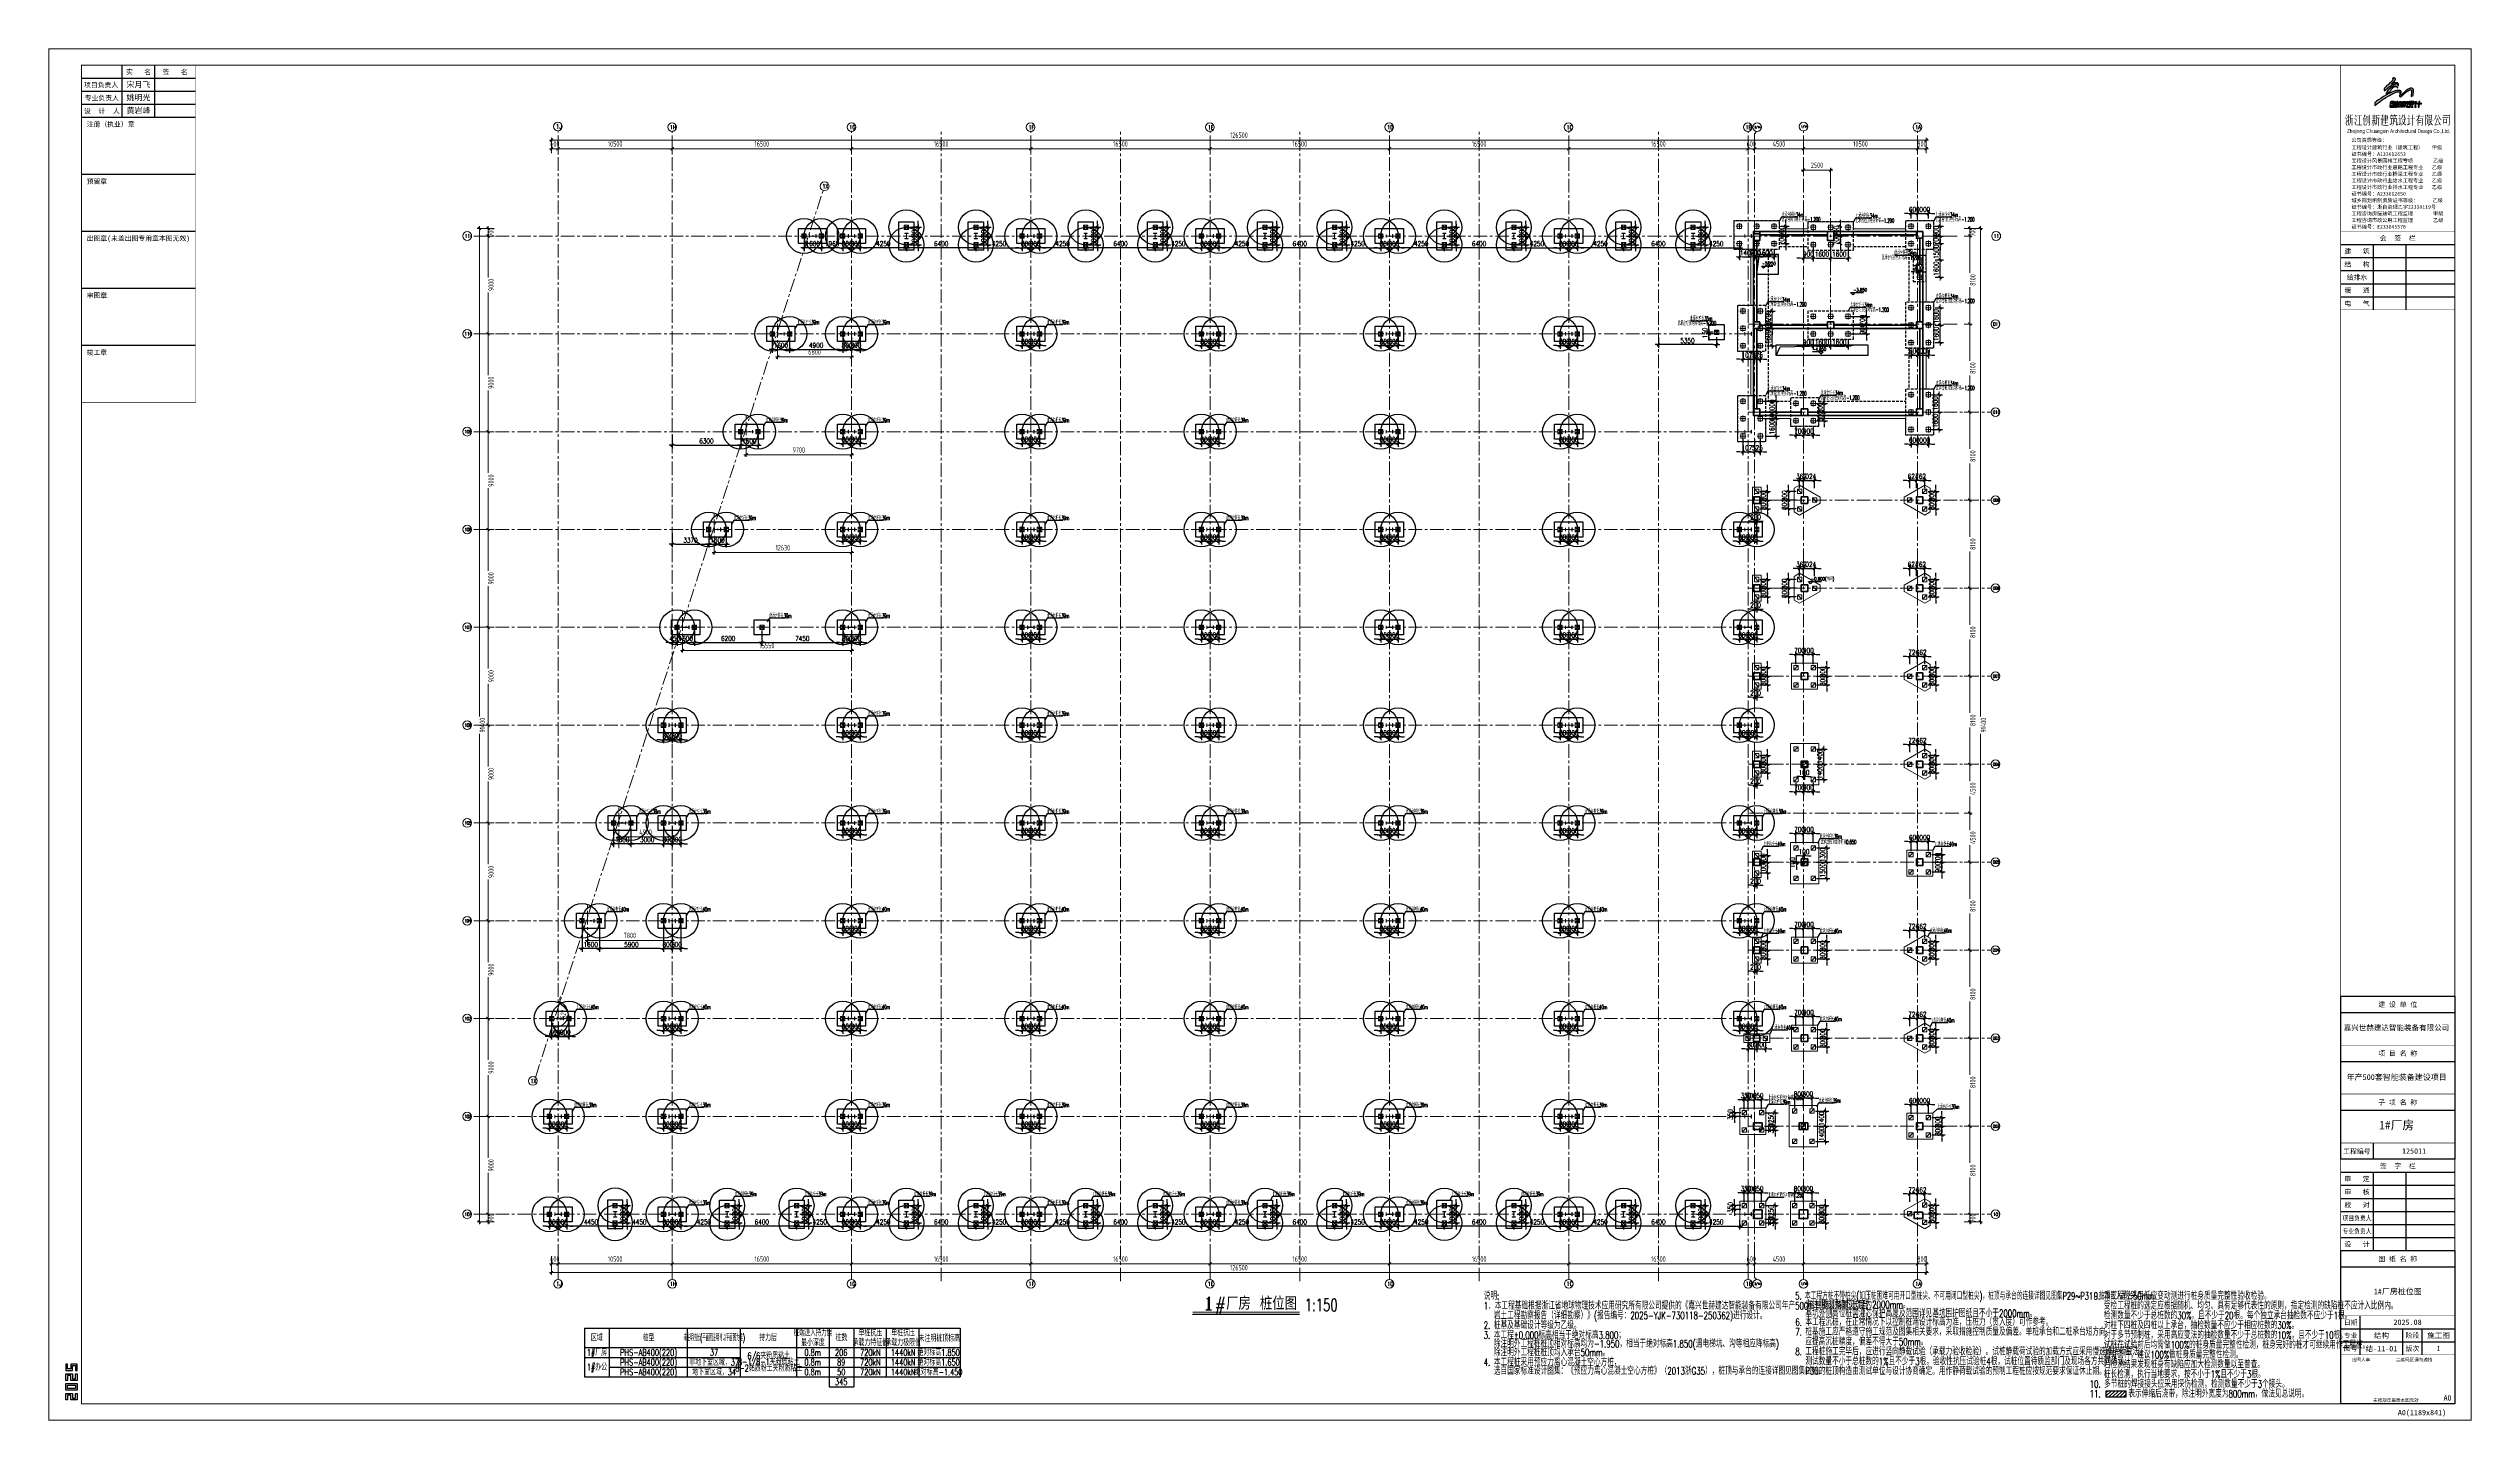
# Model space of a CAD drawing. Extents: x -1201378 to 2367219, y -619313 to 244905.
# Drawn here: x -855756 to -632781, y 118680 to 244905 of the extents above; entities that cross this region are included whole.
import ezdxf
from ezdxf.enums import TextEntityAlignment as Align

# ---------------------------------------------------------------- set-up
doc = ezdxf.new("R2010")
doc.units = 0
doc.header["$LTSCALE"] = 1000
doc.linetypes.add('CENTER', pattern=[2, 1.25, -0.25, 0.25, -0.25])
doc.linetypes.add('HIDDEN', pattern=[0.375, 0.25, -0.125])
doc.layers.get('0').update_dxf_attribs({"linetype": 'CONTINUOUS'})
doc.layers.get('Defpoints').update_dxf_attribs({"linetype": 'CONTINUOUS'})
for name, color, linetype in [('0-cxFrame', 155, 'CONTINUOUS'), ('qianming', 155, 'CONTINUOUS'), ('S-BG', 131, 'CONTINUOUS'), ('S-CT1', 42, 'HIDDEN'), ('S-DIMZ', 115, 'CONTINUOUS'), ('S-DOTE1', 140, 'CENTER'), ('S-HATCH1-W', 252, 'CONTINUOUS'), ('S-SGJ', 21, 'CONTINUOUS'), ('S-SHAPE', 51, 'CONTINUOUS'), ('S-SS', 111, 'CONTINUOUS'), ('S-TEXT', 21, 'CONTINUOUS'), ('建-文字', 7, 'CONTINUOUS')]:
    doc.layers.add(name, color=color, linetype=linetype)
for name, color, linetype, lineweight in [('0-cxText', 131, 'CONTINUOUS', 25), ('S-axis', 111, 'CONTINUOUS', 0), ('S-col', 2, 'CONTINUOUS', 0), ('S-ct', 2, 'CONTINUOUS', 0), ('S-dim', 81, 'CONTINUOUS', 0), ('S-dote', 5, 'CENTER', 0), ('S-zhuang', 1, 'CONTINUOUS', 0), ('砼墙', 3, 'CONTINUOUS', 35), ('砼柱', 2, 'CONTINUOUS', 35)]:
    doc.layers.add(name, color=color, linetype=linetype, lineweight=lineweight)
doc.styles.add('_TCH_AXIS', font='COMPLEX', dxfattribs={"bigfont": 'GBCBIG'})
doc.styles.add('cx_biaoti', font='')
doc.styles.add('cx_tuming', font='simhei.ttf')
doc.styles.add('cx_tuqian1', font='')
doc.styles.add('SS1', font='tj-romans1.shx', dxfattribs={"width": 0.7, "bigfont": 'tj-hztxt1.shx'})
doc.styles.add('TKZ1', font='tjromant.shx', dxfattribs={"width": 0.7, "bigfont": 'tjhts.shx'})
doc.styles.add('TSSD_Dimension', font='tssdeng.shx', dxfattribs={"width": 0.7, "bigfont": 'hztxt.shx'})
doc.styles.add('图框宋体', font='', dxfattribs={"width": 0.75})
doc.styles.add('黑体', font='simhei.ttf', dxfattribs={"width": 0.8})
doc.styles.get('cx_biaoti').set_extended_font_data('SimSun')
doc.styles.get('cx_tuqian1').set_extended_font_data('SimSun')
doc.styles.get('图框宋体').set_extended_font_data('SimSun')
doc.dimstyles.new('S-150-ARCHI', dxfattribs={"dimscale": 150, "dimtxt": 3, "dimasz": 2, "dimexe": 2, "dimexo": 2, "dimgap": 1, "dimtad": 1, "dimdec": 0, "dimzin": 0, "dimdsep": 46, "dimtxsty": 'SS1', "dimblk1": 'TT', "dimblk2": 'TT', "dimsah": 1, "dimcen": 1, "dimclrd": 256, "dimclre": 256, "dimclrt": 256, "dimadec": 0, "dimazin": 0, "dimtfac": 1, "dimtdec": 0, "dimtix": 1, "dimtmove": 2, "dimatfit": 0, "dimldrblk": 'TT', "dimfxl": 2, "dimtolj": 1, "dimtzin": 0, "dimarcsym": 0})
doc.dimstyles.new('TSSD_200_200', dxfattribs={"dimtxt": 500, "dimasz": 200, "dimexe": 200, "dimexo": 500, "dimgap": 200, "dimtad": 1, "dimdec": 0, "dimzin": 0, "dimdsep": 46, "dimtxsty": 'TSSD_Dimension', "dimblk": 'ARCHTICK', "dimcen": 0, "dimdle": 200, "dimclrt": 7, "dimadec": 0, "dimazin": 0, "dimtfac": 1, "dimtdec": 0, "dimtix": 1, "dimtmove": 2, "dimatfit": 3, "dimfxl": 1, "dimtolj": 1, "dimtzin": 0, "dimarcsym": 0})

# ---------------------------------------------------------------- blocks, each defined once
blk = doc.blocks.new('zjcx_lan_huiqian(Dragon)')
for p, q in [((-7000, -800), (0, -800)), ((-5000, -800), (-5000, -4800)), ((-3000, -800), (-3000, -4800)), ((-7000, -1600), (0, -1600)), ((-7000, -2400), (0, -2400)), ((-7000, -3200), (0, -3200)), ((-7000, -4000), (0, -4000))]:
    blk.add_line(p, q)
at = {"const_width": 30}
blk.add_lwpolyline([(-7000, 0), (0, 0)], dxfattribs=at)
blk.add_lwpolyline([(-7000, 0), (0, 0), (0, -4800), (-7000, -4800)], close=True, dxfattribs=at)
at = {"style": 'cx_biaoti'}
for s, p in [('建   筑', (-6000, -1200)), ('会  签  栏', (-3500, -400)), ('结   构', (-6000, -2000)), ('给排水', (-6000, -2800)), ('暖   通', (-6000, -3600)), ('电   气', (-6000, -4400))]:
    blk.add_text(s, height=300, dxfattribs=at).set_placement(p, align=Align.MIDDLE)
blk = doc.blocks.new('T-汇签(Dragon)')
at = {"layer": '0-cxFrame'}
blk.add_blockref('zjcx_lan_huiqian(Dragon)', (0, 0), dxfattribs=at)
blk = doc.blocks.new('zjcx_logo(Dragon)')
h = blk.add_hatch(color=186)
h.dxf.hatch_style = 1
h.set_gradient(color1=(41, 22, 111), color2=(223, 33, 33), tint=1)
h.paths.add_polyline_path([(-1404, -619), (-1417, -787), (-1287, -689), (-1064, -520), (-959, -449), (-898, -408), (-824, -360), (-732, -300), (-599, -219), (-513, -170), (-403, -111), (-304, -62), (-225, -27), (-197, -14), (-154, 2), (-117, 16), (-91, 25), (-29, 43), (19, 53), (36, 55), (58, 56), (78, 54), (90, 53), (100, 49), (110, 44), (119, 36), (125, 28), (130, 18), (133, 7), (134, -3), (125, -83), (119, -131), (110, -192), (110, -205), (112, -214), (115, -223), (120, -231), (126, -238), (134, -244), (142, -249), (153, -252), (165, -253), (176, -253), (187, -250), (198, -246), (202, -243), (210, -238), (221, -231), (236, -220), (267, -190), (303, -155), (316, -143), (351, -110), (382, -81), (409, -57), (425, -43), (461, -12), (495, 15), (499, 19), (503, 23), (518, 34), (556, 63), (572, 76), (597, 92), (634, 116), (693, 149), (732, 164), (769, 173), (784, 174), (801, 173), (816, 167), (825, 161), (832, 154), (833, 153), (833, 153), (833, 153), (833, 152), (833, 152), (833, 152), (834, 152), (834, 152), (834, 152), (834, 152), (834, 152), (836, 149), (836, 148), (836, 148), (836, 148), (836, 148), (836, 148), (836, 148), (836, 148), (836, 148), (836, 148), (836, 148), (836, 148), (836, 148), (836, 148), (836, 148), (836, 148), (836, 148), (836, 148), (836, 148), (836, 148), (836, 148), (836, 148), (836, 148), (836, 148), (836, 148), (836, 148), (836, 148), (836, 148), (836, 148), (836, 148), (836, 148), (836, 148), (836, 148), (836, 148), (837, 146), (838, 145), (843, 135), (845, 125), (846, 115), (847, 97), (843, 51), (818, -247), (947, -187), (969, 117), (965, 165), (960, 186), (950, 206), (938, 224), (923, 239), (906, 252), (886, 262), (865, 268), (841, 272), (815, 272), (790, 270), (766, 264), (730, 252), (681, 230), (632, 204), (572, 164), (501, 111), (434, 55), (367, -6), (310, -62), (264, -108), (228, -146), (216, -158), (212, -162), (209, -164), (205, -166), (200, -168), (196, -168), (191, -168), (187, -167), (183, -165), (179, -162), (178, -160), (177, -157), (176, -155), (176, -152), (177, -147), (189, -90), (203, -18), (205, 16), (203, 49), (198, 66), (190, 83), (179, 97), (166, 110), (151, 120), (134, 127), (116, 131), (76, 136), (35, 137), (-5, 134), (-17, 132), (-18, 132), (-19, 132), (-20, 132), (-20, 132), (-20, 132), (-21, 132), (-79, 123), (-124, 113), (-142, 109), (-145, 108), (-146, 107), (-157, 105), (-175, 100), (-195, 94), (-288, 63), (-410, 12), (-556, -58), (-700, -135), (-882, -245), (-1049, -355), (-1175, -444), (-1234, -488), (-1299, -536), (-1360, -584), (-1398, -614)])
h.paths.add_polyline_path([(-712, -82), (-650, 50), (-573, 176), (-507, 252), (-431, 319), (-346, 375), (-294, 398), (-239, 412), (-183, 419), (-152, 418), (-120, 412), (-91, 400), (-64, 383), (-44, 364), (-29, 343), (-17, 319), (-9, 293), (-5, 267), (-14, 290), (-26, 311), (-43, 329), (-63, 344), (-81, 353), (-100, 358), (-120, 360), (-140, 359), (-188, 349), (-232, 330), (-297, 288), (-356, 237), (-404, 182), (-426, 154), (-449, 114), (-468, 80), (-489, 37)])
edge = h.paths.add_edge_path()
edge.add_line((-433, 632), (-455, 612))
edge.add_line((-455, 612), (-481, 589))
edge.add_line((-481, 589), (-598, 484))
edge.add_line((-598, 484), (-666, 424))
edge.add_line((-666, 424), (-728, 360))
edge.add_line((-728, 360), (-766, 320))
edge.add_line((-766, 320), (-807, 265))
edge.add_line((-807, 265), (-837, 203))
edge.add_line((-837, 203), (-840, 192))
edge.add_line((-840, 192), (-844, 172))
edge.add_line((-844, 172), (-844, 163))
edge.add_line((-844, 163), (-842, 155))
edge.add_line((-842, 155), (-838, 146))
edge.add_line((-838, 146), (-834, 141))
edge.add_line((-834, 141), (-828, 137))
edge.add_line((-828, 137), (-821, 134))
edge.add_line((-821, 134), (-814, 133))
edge.add_line((-814, 133), (-807, 133))
edge.add_line((-807, 133), (-800, 134))
edge.add_line((-800, 134), (-783, 142))
edge.add_line((-783, 142), (-768, 151))
edge.add_line((-768, 151), (-765, 153))
edge.add_line((-765, 153), (-763, 154))
edge.add_line((-763, 154), (-761, 156))
edge.add_line((-761, 156), (-756, 160))
edge.add_line((-756, 160), (-749, 166))
edge.add_line((-749, 166), (-747, 168))
edge.add_line((-747, 168), (-723, 190))
edge.add_line((-723, 190), (-674, 236))
edge.add_line((-674, 236), (-628, 278))
edge.add_line((-628, 278), (-598, 304))
edge.add_line((-598, 304), (-568, 326))
edge.add_line((-568, 326), (-534, 351))
edge.add_line((-534, 351), (-476, 390))
edge.add_line((-476, 390), (-408, 428))
edge.add_line((-408, 428), (-400, 433))
edge.add_line((-400, 433), (-346, 461))
edge.add_line((-346, 461), (-335, 466))
edge.add_line((-335, 466), (-290, 486))
edge.add_line((-290, 486), (-275, 492))
edge.add_line((-275, 492), (-259, 498))
edge.add_line((-259, 498), (-243, 504))
edge.add_line((-243, 504), (-210, 514))
edge.add_line((-210, 514), (-192, 519))
edge.add_line((-192, 519), (-168, 524))
edge.add_line((-168, 524), (-143, 530))
edge.add_line((-143, 530), (-100, 535))
edge.add_line((-100, 535), (-65, 533))
edge.add_line((-65, 533), (-30, 525))
edge.add_line((-30, 525), (-15, 517))
edge.add_line((-15, 517), (0, 506))
edge.add_line((0, 506), (12, 493))
edge.add_line((12, 493), (21, 477))
edge.add_line((21, 477), (27, 461))
edge.add_line((27, 461), (30, 442))
edge.add_line((30, 442), (29, 425))
edge.add_line((29, 425), (25, 407))
edge.add_line((25, 407), (32, 424))
edge.add_line((32, 424), (36, 434))
edge.add_line((36, 434), (42, 457))
edge.add_line((42, 457), (45, 468))
edge.add_line((45, 468), (49, 488))
edge.add_line((49, 488), (49, 507))
edge.add_line((49, 507), (46, 525))
edge.add_line((46, 525), (40, 543))
edge.add_line((40, 543), (31, 558))
edge.add_line((31, 558), (13, 575))
edge.add_line((13, 575), (-8, 588))
edge.add_line((-8, 588), (-31, 596))
edge.add_line((-31, 596), (-55, 600))
edge.add_line((-55, 600), (-96, 604))
edge.add_line((-96, 604), (-133, 602))
edge.add_line((-133, 602), (-160, 599))
edge.add_line((-160, 599), (-196, 593))
edge.add_line((-196, 593), (-237, 584))
edge.add_line((-237, 584), (-262, 576))
edge.add_line((-262, 576), (-288, 569))
edge.add_line((-288, 569), (-293, 567))
edge.add_line((-293, 567), (-299, 565))
edge.add_line((-299, 565), (-300, 564))
edge.add_line((-300, 564), (-301, 564))
edge.add_line((-301, 564), (-302, 564))
edge.add_line((-302, 564), (-303, 563))
edge.add_line((-303, 563), (-304, 563))
edge.add_line((-304, 563), (-305, 563))
edge.add_line((-305, 563), (-306, 562))
edge.add_line((-306, 562), (-307, 562))
edge.add_line((-307, 562), (-353, 545))
edge.add_line((-353, 545), (-407, 515))
edge.add_line((-407, 515), (-409, 514))
edge.add_line((-409, 514), (-408, 514))
edge.add_line((-408, 514), (-405, 517))
edge.add_line((-405, 517), (-402, 521))
edge.add_line((-402, 521), (-397, 525))
edge.add_line((-397, 525), (-392, 530))
edge.add_line((-392, 530), (-387, 535))
edge.add_line((-387, 535), (-381, 540))
edge.add_line((-381, 540), (-365, 553))
edge.add_line((-365, 553), (-347, 568))
edge.add_line((-347, 568), (-342, 572))
edge.add_line((-342, 572), (-330, 582))
edge.add_line((-330, 582), (-328, 585))
edge.add_line((-328, 585), (-324, 587))
edge.add_line((-324, 587), (-314, 597))
edge.add_line((-314, 597), (-279, 629))
edge.add_line((-279, 629), (-266, 641))
edge.add_line((-266, 641), (-254, 653))
edge.add_line((-254, 653), (-237, 669))
edge.add_line((-237, 669), (-216, 693))
edge.add_line((-216, 693), (-208, 702))
edge.add_line((-208, 702), (-204, 706))
edge.add_line((-204, 706), (-200, 711))
edge.add_line((-200, 711), (-191, 721))
edge.add_line((-191, 721), (-187, 727))
edge.add_line((-187, 727), (-184, 731))
edge.add_line((-184, 731), (-183, 733))
edge.add_line((-183, 733), (-178, 741))
edge.add_line((-178, 741), (-167, 755))
edge.add_line((-167, 755), (-153, 782))
edge.add_line((-153, 782), (-143, 812))
edge.add_line((-143, 812), (-143, 824))
edge.add_line((-143, 824), (-143, 826))
edge.add_line((-143, 826), (-145, 840))
edge.add_line((-145, 840), (-150, 853))
edge.add_line((-150, 853), (-158, 865))
edge.add_line((-158, 865), (-167, 876))
edge.add_line((-167, 876), (-178, 885))
edge.add_line((-178, 885), (-191, 891))
edge.add_line((-191, 891), (-213, 897))
edge.add_line((-213, 897), (-236, 899))
edge.add_line((-236, 899), (-259, 896))
edge.add_line((-259, 896), (-281, 889))
edge.add_line((-281, 889), (-300, 878))
edge.add_line((-300, 878), (-316, 864))
edge.add_line((-316, 864), (-331, 847))
edge.add_arc((-322, 816), 32.5, -21.48581, 105.47079, ccw=False)
edge.add_line((-292, 804), (-299, 785))
edge.add_line((-299, 785), (-315, 761))
edge.add_line((-315, 761), (-326, 745))
edge.add_line((-326, 745), (-342, 725))
edge.add_line((-342, 725), (-370, 695))
edge.add_line((-370, 695), (-393, 670))
edge.add_line((-393, 670), (-419, 645))
edge.add_line((-419, 645), (-433, 632))
h = blk.add_hatch(color=186)
h.dxf.hatch_style = 1
h.set_gradient(color1=(41, 22, 111), color2=(223, 33, 33), tint=1)
edge = h.paths.add_edge_path()
edge.add_line((-372, -565), (-315, -565))
edge.add_arc((-314, -577), 11.4, 18.89554, 94.3928, ccw=False)
edge.add_line((-303, -573), (-294, -620))
edge.add_line((-294, -620), (-290, -626))
edge.add_line((-290, -626), (-220, -626))
edge.add_arc((-224, -618), 9.49, 295.11011, 372.93383)
edge.add_line((-214, -615), (-222, -572))
edge.add_arc((-256, -574), 34.6, 4.17607, 68.3146)
edge.add_line((-244, -542), (-415, -542))
edge.add_arc((-399, -587), 47.9, 108.85314, 147.56181)
edge.add_line((-440, -562), (-469, -626))
edge.add_line((-469, -626), (-410, -626))
edge.add_line((-410, -626), (-387, -578))
edge.add_arc((-362, -592), 28.7, 111.26087, 151.54855, ccw=False)
edge = h.paths.add_edge_path()
edge.add_line((-470, -897), (-250, -897))
edge.add_line((-250, -897), (-248, -898))
edge.add_line((-248, -898), (-251, -883))
edge.add_line((-251, -883), (-413, -880))
edge.add_arc((-410, -866), 15, 169.35312, 256.08138, ccw=False)
edge.add_line((-424, -863), (-397, -657))
edge.add_line((-397, -657), (-389, -656))
edge.add_line((-389, -656), (-388, -655))
edge.add_line((-388, -655), (-313, -655))
edge.add_line((-313, -655), (-306, -658))
edge.add_arc((-311, -663), 7.51, -26.96741, 47.97447, ccw=False)
edge.add_line((-304, -667), (-321, -791))
edge.add_arc((-341, -791), 20.6, -81.28941, 0.26939, ccw=False)
edge.add_line((-338, -811), (-369, -813))
edge.add_line((-369, -813), (-376, -814))
edge.add_line((-376, -814), (-377, -827))
edge.add_arc((-361, -818), 18.3, 211.08496, 248.62588)
edge.add_line((-368, -835), (-292, -835))
edge.add_line((-292, -835), (-277, -832))
edge.add_arc((-290, -784), 50, 285.32037, 358.76459)
edge.add_line((-240, -785), (-221, -647))
edge.add_arc((-233, -648), 11.5, 3.51941, 31.54666)
edge.add_line((-223, -642), (-232, -640))
edge.add_line((-232, -640), (-449, -640))
edge.add_line((-449, -640), (-459, -643))
edge.add_line((-459, -643), (-488, -861))
edge.add_arc((-452, -866), 36.4, 172.51878, 238.5972)
edge = h.paths.add_edge_path()
edge.add_arc((-139, -559), 28, -5.27218, 20.95173, ccw=False)
edge.add_line((-112, -562), (-150, -847))
edge.add_line((-150, -847), (-160, -850))
edge.add_line((-160, -850), (-199, -850))
edge.add_arc((-196, -838), 12.1, 157.53823, 259.66789, ccw=False)
edge.add_line((-208, -833), (-169, -548))
edge.add_line((-169, -548), (-161, -545))
edge.add_line((-161, -545), (-119, -545))
edge.add_arc((-119, -552), 6.79, 24.25811, 86.73561, ccw=False)
edge = h.paths.add_edge_path()
edge.add_line((-194, -898), (-68, -898))
edge.add_line((-68, -898), (-62, -895))
edge.add_arc((-109, -838), 73.5, 309.69803, 351.80871)
edge.add_line((-36, -849), (4, -545))
edge.add_arc((-1, -544), 4.63, 347.67082, 409.41767)
edge.add_arc((-9, -558), 20.6, 56.68372, 79.18321)
edge.add_line((-5, -538), (-52, -538))
edge.add_arc((-51, -554), 16.4, 91.33263, 127.03986)
edge.add_arc((-58, -544), 4.85, 133.80873, 168.49542)
edge.add_line((-63, -543), (-103, -854))
edge.add_arc((-129, -854), 25.6, 303.0211, 359.8084, ccw=False)
edge.add_line((-115, -875), (-128, -879))
edge.add_line((-128, -879), (-193, -880))
edge.add_arc((-180, -890), 16.3, 142.79141, 207.15487)
edge = h.paths.add_edge_path()
edge.add_line((123, -557), (128, -541))
edge.add_line((128, -541), (137, -538))
edge.add_line((137, -538), (187, -538))
edge.add_arc((183, -552), 14.7, -28.0414, 74.43788, ccw=False)
edge.add_line((196, -559), (269, -562))
edge.add_arc((254, -570), 17.2, -7.1686, 26.38917, ccw=False)
edge.add_line((271, -572), (268, -579))
edge.add_line((268, -579), (266, -581))
edge.add_line((266, -581), (256, -581))
edge.add_line((256, -581), (254, -580))
edge.add_line((254, -580), (112, -581))
edge.add_line((112, -581), (110, -580))
edge.add_line((110, -580), (53, -580))
edge.add_line((53, -580), (52, -581))
edge.add_line((52, -581), (44, -581))
edge.add_line((44, -581), (43, -575))
edge.add_line((43, -575), (45, -563))
edge.add_line((45, -563), (115, -559))
edge.add_line((115, -559), (123, -557))
edge = h.paths.add_edge_path()
edge.add_arc((58, -751), 5.69, 2.93572, 38.52856, ccw=False)
edge.add_line((64, -751), (38, -896))
edge.add_line((38, -896), (38, -898))
edge.add_line((38, -898), (1, -898))
edge.add_line((1, -898), (-5, -898))
edge.add_arc((-50, -872), 51.3, 330.03006, 356.64264)
edge.add_line((2, -875), (25, -747))
edge.add_line((25, -747), (31, -745))
edge.add_line((31, -745), (58, -745))
edge.add_arc((53, -760), 15.8, 50.02603, 70.05817, ccw=False)
edge = h.paths.add_edge_path()
edge.add_line((55, -592), (62, -592))
edge.add_line((62, -592), (64, -593))
edge.add_line((64, -593), (101, -593))
edge.add_line((101, -593), (103, -592))
edge.add_line((103, -592), (110, -592))
edge.add_line((110, -592), (111, -598))
edge.add_line((111, -598), (113, -625))
edge.add_line((113, -625), (115, -638))
edge.add_line((115, -638), (176, -638))
edge.add_line((176, -638), (191, -592))
edge.add_line((191, -592), (200, -592))
edge.add_line((200, -592), (202, -593))
edge.add_line((202, -593), (248, -593))
edge.add_line((248, -593), (250, -592))
edge.add_line((250, -592), (255, -592))
edge.add_line((255, -592), (255, -595))
edge.add_line((255, -595), (246, -624))
edge.add_arc((256, -631), 11.5, 145.89681, 210.54086)
edge.add_arc((241, -691), 54.6, 66.73558, 84.76006, ccw=False)
edge.add_line((262, -641), (265, -647))
edge.add_arc((256, -649), 9.23, -85.53143, 13.00027, ccw=False)
edge.add_line((257, -658), (190, -660))
edge.add_line((190, -660), (186, -661))
edge.add_line((186, -661), (179, -697))
edge.add_arc((185, -696), 5.99, 186.91758, 264.62619)
edge.add_line((185, -702), (247, -703))
edge.add_arc((244, -714), 10.7, -46.02948, 74.10965, ccw=False)
edge.add_line((251, -721), (176, -724))
edge.add_line((176, -724), (159, -856))
edge.add_arc((103, -853), 56.4, 306.87915, 356.89777, ccw=False)
edge.add_line((137, -898), (56, -898))
edge.add_line((56, -898), (62, -878))
edge.add_line((62, -878), (64, -875))
edge.add_line((64, -875), (68, -873))
edge.add_line((68, -873), (77, -871))
edge.add_arc((78, -862), 9.14, 264.56776, 365.34397)
edge.add_line((87, -862), (104, -737))
edge.add_arc((94, -733), 10.7, 338.74451, 444.00887)
edge.add_line((96, -723), (25, -721))
edge.add_arc((34, -713), 12.2, 144.53162, 222.72258, ccw=False)
edge.add_arc((31, -714), 11.1, 84.06289, 130.83249, ccw=False)
edge.add_line((32, -703), (101, -702))
edge.add_line((101, -702), (107, -700))
edge.add_line((107, -700), (108, -700))
edge.add_line((108, -700), (113, -668))
edge.add_arc((107, -667), 7.02, 352.00278, 443.61958)
edge.add_line((107, -660), (37, -658))
edge.add_line((37, -658), (31, -656))
edge.add_arc((38, -649), 10.4, 80.08641, 222.41124, ccw=False)
edge.add_line((40, -639), (53, -638))
edge.add_line((53, -638), (53, -593))
edge.add_line((53, -593), (55, -593))
edge.add_line((55, -593), (55, -592))
edge = h.paths.add_edge_path()
edge.add_arc((228, -755), 10.9, -17.78151, 70.61556, ccw=False)
edge.add_line((239, -758), (228, -882))
edge.add_arc((273, -888), 45.2, 172.96333, 192.65476)
edge.add_line((229, -898), (178, -898))
edge.add_arc((127, -876), 54.9, 336.98391, 358.70886)
edge.add_line((182, -877), (194, -749))
edge.add_line((194, -749), (194, -747))
edge.add_line((194, -747), (200, -745))
edge.add_line((200, -745), (232, -745))
edge = h.paths.add_edge_path()
edge.add_line((503, -561), (496, -562))
edge.add_line((496, -562), (368, -564))
edge.add_arc((370, -571), 7.29, 105.68479, 178.6651)
edge.add_line((363, -571), (358, -616))
edge.add_line((358, -616), (358, -620))
edge.add_arc((361, -620), 2.85, 189.50087, 274.16637)
edge.add_line((361, -622), (490, -624))
edge.add_line((490, -624), (495, -626))
edge.add_arc((483, -634), 14.3, -39.41692, 35.58773, ccw=False)
edge.add_line((494, -643), (469, -648))
edge.add_line((469, -648), (434, -898))
edge.add_line((434, -898), (377, -898))
edge.add_arc((381, -894), 4.94, 183.46145, 225.75062, ccw=False)
edge.add_line((376, -894), (407, -653))
edge.add_arc((399, -653), 7.96, 2.1679, 44.2283)
edge.add_line((405, -648), (403, -646))
edge.add_line((403, -646), (358, -646))
edge.add_arc((362, -656), 11.3, 112.7163, 146.72014)
edge.add_line((353, -650), (320, -863))
edge.add_arc((237, -848), 84.4, 323.85528, 349.57772, ccw=False)
edge.add_line((305, -898), (239, -898))
edge.add_line((239, -898), (245, -877))
edge.add_line((245, -877), (246, -874))
edge.add_arc((256, -885), 15, 97.81362, 133.86818, ccw=False)
edge.add_line((254, -870), (300, -546))
edge.add_arc((309, -554), 12.1, 90.94326, 137.95811, ccw=False)
edge.add_line((309, -542), (497, -542))
edge.add_arc((495, -553), 11.3, -43.69979, 78.83388, ccw=False)
edge = h.paths.add_edge_path()
edge.add_line((649, -544), (651, -578))
edge.add_arc((640, -580), 11.7, -74.28193, 11.70387, ccw=False)
edge.add_line((643, -592), (580, -591))
edge.add_arc((581, -581), 10.1, 232.28685, 262.06195, ccw=False)
edge.add_arc((578, -585), 5.08, 189.86821, 228.06029, ccw=False)
edge.add_line((573, -586), (570, -554))
edge.add_arc((591, -554), 20.3, 128.18902, 179.8773, ccw=False)
edge.add_line((578, -538), (642, -538))
edge.add_arc((641, -547), 9.1, 19.52522, 83.24008, ccw=False)
edge = h.paths.add_edge_path()
edge.add_line((534, -628), (565, -630))
edge.add_arc((561, -639), 9.9, 14.99273, 68.78885, ccw=False)
edge.add_line((571, -637), (541, -863))
edge.add_line((541, -863), (541, -886))
edge.add_line((541, -886), (550, -898))
edge.add_line((550, -898), (641, -898))
edge.add_line((641, -898), (641, -884))
edge.add_arc((634, -883), 7.15, 350.15546, 442.57553)
edge.add_line((635, -876), (610, -875))
edge.add_line((610, -875), (608, -868))
edge.add_line((608, -868), (641, -623))
edge.add_arc((631, -618), 10.8, 331.57994, 426.36661)
edge.add_line((635, -608), (535, -608))
edge.add_line((535, -608), (526, -614))
edge.add_arc((536, -618), 10.6, 159.68796, 260.66864)
edge = h.paths.add_edge_path()
edge.add_arc((693, -601), 15.8, -85.86686, 11.69545, ccw=False)
edge.add_arc((695, -623), 6.69, 101.3793, 192.92077)
edge.add_arc((615, -625), 73.2, -11.18403, 0.554, ccw=False)
edge.add_arc((698, -637), 10.9, 194.31907, 249.68762)
edge.add_line((694, -647), (728, -647))
edge.add_arc((725, -603), 44.5, 273.23858, 353.69691)
edge.add_line((770, -607), (772, -587))
edge.add_line((772, -587), (776, -566))
edge.add_line((776, -566), (908, -566))
edge.add_line((908, -566), (910, -574))
edge.add_line((910, -574), (905, -620))
edge.add_arc((959, -606), 55.9, 194.85061, 207.61208)
edge.add_line((910, -632), (912, -635))
edge.add_arc((954, -581), 68.1, 232.01246, 255.28682)
edge.add_line((937, -647), (979, -647))
edge.add_arc((978, -635), 12.3, 273.58089, 308.49109)
edge.add_arc((965, -631), 25.2, 327.87798, 381.88684)
edge.add_arc((973, -630), 17.2, 28.11813, 70.13193)
edge.add_arc((1049, -599), 71.8, 164.51198, 191.90234, ccw=False)
edge.add_line((980, -580), (983, -557))
edge.add_line((983, -557), (982, -550))
edge.add_line((982, -550), (979, -544))
edge.add_line((979, -544), (721, -544))
edge.add_arc((725, -554), 10.6, 109.95804, 166.92412)
edge.add_line((714, -551), (708, -598))
edge = h.paths.add_edge_path()
edge.add_line((1146, -544), (1148, -578))
edge.add_arc((1137, -581), 11.7, -74.28193, 11.70387, ccw=False)
edge.add_line((1140, -592), (1077, -591))
edge.add_arc((1078, -581), 10.1, 232.28685, 262.06195, ccw=False)
edge.add_arc((1075, -585), 5.08, 189.86821, 228.06029, ccw=False)
edge.add_line((1070, -586), (1067, -554))
edge.add_arc((1088, -554), 20.3, 128.18902, 179.8773, ccw=False)
edge.add_line((1075, -538), (1139, -538))
edge.add_arc((1137, -547), 9.1, 19.52522, 83.24008, ccw=False)
edge = h.paths.add_edge_path()
edge.add_line((1031, -629), (1062, -630))
edge.add_arc((1058, -640), 9.9, 14.99273, 68.78885, ccw=False)
edge.add_line((1068, -637), (1038, -863))
edge.add_line((1038, -863), (1038, -886))
edge.add_line((1038, -886), (1047, -898))
edge.add_line((1047, -898), (1138, -898))
edge.add_line((1138, -898), (1138, -885))
edge.add_arc((1131, -883), 7.15, 350.15546, 442.57553)
edge.add_line((1132, -876), (1107, -876))
edge.add_line((1107, -876), (1105, -868))
edge.add_line((1105, -868), (1137, -624))
edge.add_arc((1128, -618), 10.8, 331.57994, 426.36661)
edge.add_line((1132, -609), (1032, -609))
edge.add_line((1032, -609), (1023, -615))
edge.add_arc((1033, -618), 10.6, 159.68796, 260.66864)
edge = h.paths.add_edge_path()
edge.add_line((1181, -682), (1274, -684))
edge.add_arc((1268, -691), 9.1, 10.6545, 49.67894, ccw=False)
edge.add_line((1277, -689), (1250, -895))
edge.add_line((1250, -895), (1252, -896))
edge.add_line((1252, -896), (1252, -898))
edge.add_line((1252, -898), (1312, -898))
edge.add_line((1312, -898), (1313, -892))
edge.add_line((1313, -892), (1340, -689))
edge.add_line((1340, -689), (1341, -685))
edge.add_line((1341, -685), (1464, -684))
edge.add_arc((1447, -671), 21.2, 322.14414, 390.61106)
edge.add_line((1465, -661), (1352, -661))
edge.add_line((1352, -661), (1343, -655))
edge.add_line((1343, -655), (1358, -550))
edge.add_arc((1349, -548), 8.68, 346.76013, 438.30399)
edge.add_line((1351, -539), (1304, -539))
edge.add_arc((1305, -546), 6.98, 97.51297, 154.6127)
edge.add_line((1299, -543), (1285, -647))
edge.add_arc((1270, -645), 14.6, 274.64509, 354.62105, ccw=False)
edge.add_line((1271, -660), (1180, -661))
edge.add_arc((1182, -672), 10.8, 104.43576, 265.29365)
edge = h.paths.add_edge_path()
edge.add_arc((875, -684), 106, 357.44715, 369.99523)
edge.add_arc((973, -667), 6.36, 14.46934, 89.99572)
edge.add_line((973, -661), (694, -661))
edge.add_line((694, -661), (687, -663))
edge.add_line((687, -663), (685, -667))
edge.add_line((685, -667), (686, -680))
edge.add_line((686, -680), (902, -680))
edge.add_arc((903, -683), 3.29, 32.90594, 94.76591, ccw=False)
edge.add_line((905, -682), (893, -694))
edge.add_line((893, -694), (825, -750))
edge.add_line((825, -750), (816, -758))
edge.add_line((816, -758), (808, -752))
edge.add_line((808, -752), (767, -711))
edge.add_line((767, -711), (760, -710))
edge.add_line((760, -710), (695, -708))
edge.add_line((695, -708), (690, -708))
edge.add_line((690, -708), (683, -709))
edge.add_line((683, -709), (768, -795))
edge.add_arc((765, -801), 7, -76.02363, 62.4248, ccw=False)
edge.add_line((766, -808), (666, -898))
edge.add_line((666, -898), (752, -897))
edge.add_line((752, -897), (809, -847))
edge.add_line((809, -847), (847, -887))
edge.add_arc((820, -919), 41.8, 31.51695, 49.64377, ccw=False)
edge.add_line((856, -897), (941, -898))
edge.add_line((941, -898), (854, -803))
edge.add_line((854, -803), (971, -707))
edge.add_line((971, -707), (980, -689))
edge = h.paths.add_edge_path(flags=17)
edge.add_line((816, -757), (817, -757))
edge.add_arc((947, -683), 33.5, 314.94454, 350.31038)
blk.add_line((816, -757), (817, -757))
for points in [[(-1404, -619), (-1417, -787), (-1287, -689), (-1064, -520), (-959, -449), (-898, -408), (-824, -360), (-732, -300), (-599, -219), (-513, -170), (-403, -111), (-304, -62), (-225, -27), (-197, -14), (-154, 2), (-117, 16), (-91, 25), (-29, 43), (19, 53), (36, 55), (58, 56), (78, 54), (90, 53), (100, 49), (110, 44), (119, 36), (125, 28), (130, 18), (133, 7), (134, -3), (125, -83), (119, -131), (110, -192), (110, -205), (112, -214), (115, -223), (120, -231), (126, -238), (134, -244), (142, -249), (153, -252), (165, -253), (176, -253), (187, -250), (198, -246), (202, -243), (210, -238), (221, -231), (236, -220), (267, -190), (303, -155), (316, -143), (351, -110), (382, -81), (409, -57), (425, -43), (461, -12), (495, 15), (499, 19), (503, 23), (518, 34), (556, 63), (572, 76), (597, 92), (634, 116), (693, 149), (732, 164), (769, 173), (784, 174), (801, 173), (816, 167), (825, 161), (832, 154), (833, 153), (833, 153), (833, 153), (833, 152), (833, 152), (833, 152), (834, 152), (834, 152), (834, 152), (834, 152), (834, 152), (836, 149), (836, 148), (836, 148), (836, 148), (836, 148), (836, 148), (836, 148), (836, 148), (836, 148), (836, 148), (836, 148), (836, 148), (836, 148), (836, 148), (836, 148), (836, 148), (836, 148), (836, 148), (836, 148), (836, 148), (836, 148), (836, 148), (836, 148), (836, 148), (836, 148), (836, 148), (836, 148), (836, 148), (836, 148), (836, 148), (836, 148), (836, 148), (836, 148), (836, 148), (837, 146), (838, 145), (843, 135), (845, 125), (846, 115), (847, 97), (843, 51), (818, -247), (947, -187), (969, 117), (965, 165), (960, 186), (950, 206), (938, 224), (923, 239), (906, 252), (886, 262), (865, 268), (841, 272), (815, 272), (790, 270), (766, 264), (730, 252), (681, 230), (632, 204), (572, 164), (501, 111), (434, 55), (367, -6), (310, -62), (264, -108), (228, -146), (216, -158), (212, -162), (209, -164), (205, -166), (200, -168), (196, -168), (191, -168), (187, -167), (183, -165), (179, -162), (178, -160), (177, -157), (176, -155), (176, -152), (177, -147), (189, -90), (203, -18), (205, 16), (203, 49), (198, 66), (190, 83), (179, 97), (166, 110), (151, 120), (134, 127), (116, 131), (76, 136), (35, 137), (-5, 134), (-17, 132), (-18, 132), (-19, 132), (-20, 132), (-20, 132), (-20, 132), (-21, 132), (-79, 123), (-124, 113), (-142, 109), (-145, 108), (-146, 107), (-157, 105), (-175, 100), (-195, 94), (-288, 63), (-410, 12), (-556, -58), (-700, -135), (-882, -245), (-1049, -355), (-1175, -444), (-1234, -488), (-1299, -536), (-1360, -584), (-1398, -614), (-1404, -619), (-1404, -619)], [(-1404, -619), (-1417, -787), (-1287, -689), (-1064, -520), (-959, -449), (-898, -408), (-824, -360), (-732, -300), (-599, -219), (-513, -170), (-403, -111), (-304, -62), (-225, -27), (-197, -14), (-154, 2), (-117, 16), (-91, 25), (-29, 43), (19, 53), (36, 55), (58, 56), (78, 54), (90, 53), (100, 49), (110, 44), (119, 36), (125, 28), (130, 18), (133, 7), (134, -3), (125, -83), (119, -131), (110, -192), (110, -205), (112, -214), (115, -223), (120, -231), (126, -238), (134, -244), (142, -249), (153, -252), (165, -253), (176, -253), (187, -250), (198, -246), (202, -243), (210, -238), (221, -231), (236, -220), (267, -190), (303, -155), (316, -143), (351, -110), (382, -81), (409, -57), (425, -43), (461, -12), (495, 15), (499, 19), (503, 23), (518, 34), (556, 63), (572, 76), (597, 92), (634, 116), (693, 149), (732, 164), (769, 173), (784, 174), (801, 173), (816, 167), (825, 161), (832, 154), (833, 153), (833, 153), (833, 153), (833, 152), (833, 152), (833, 152), (834, 152), (834, 152), (834, 152), (834, 152), (834, 152), (836, 149), (836, 148), (836, 148), (836, 148), (836, 148), (836, 148), (836, 148), (836, 148), (836, 148), (836, 148), (836, 148), (836, 148), (836, 148), (836, 148), (836, 148), (836, 148), (836, 148), (836, 148), (836, 148), (836, 148), (836, 148), (836, 148), (836, 148), (836, 148), (836, 148), (836, 148), (836, 148), (836, 148), (836, 148), (836, 148), (836, 148), (836, 148), (836, 148), (836, 148), (837, 146), (838, 145), (843, 135), (845, 125), (846, 115), (847, 97), (843, 51), (818, -247), (947, -187), (969, 117), (965, 165), (960, 186), (950, 206), (938, 224), (923, 239), (906, 252), (886, 262), (865, 268), (841, 272), (815, 272), (790, 270), (766, 264), (730, 252), (681, 230), (632, 204), (572, 164), (501, 111), (434, 55), (367, -6), (310, -62), (264, -108), (228, -146), (216, -158), (212, -162), (209, -164), (205, -166), (200, -168), (196, -168), (191, -168), (187, -167), (183, -165), (179, -162), (178, -160), (177, -157), (176, -155), (176, -152), (177, -147), (189, -90), (203, -18), (205, 16), (203, 49), (198, 66), (190, 83), (179, 97), (166, 110), (151, 120), (134, 127), (116, 131), (76, 136), (35, 137), (-5, 134), (-17, 132), (-18, 132), (-19, 132), (-20, 132), (-20, 132), (-20, 132), (-21, 132), (-79, 123), (-124, 113), (-142, 109), (-145, 108), (-146, 107), (-157, 105), (-175, 100), (-195, 94), (-288, 63), (-410, 12), (-556, -58), (-700, -135), (-882, -245), (-1049, -355), (-1175, -444), (-1234, -488), (-1299, -536), (-1360, -584), (-1398, -614), (-1404, -619), (-1404, -619)], [(-433, 632), (-455, 612), (-481, 589), (-598, 484), (-666, 424), (-728, 360), (-766, 320), (-807, 265), (-837, 203), (-840, 192), (-844, 172), (-844, 163), (-842, 155), (-838, 146), (-834, 141), (-828, 137), (-821, 134), (-814, 133), (-807, 133), (-800, 134), (-783, 142), (-768, 151), (-765, 153), (-763, 154), (-761, 156), (-756, 160), (-749, 166), (-747, 168), (-723, 190), (-674, 236), (-628, 278), (-598, 304), (-568, 326), (-534, 351), (-476, 390), (-408, 428), (-400, 433), (-346, 461), (-335, 466), (-290, 486), (-275, 492), (-259, 498), (-243, 504), (-210, 514), (-192, 519), (-168, 524), (-143, 530), (-100, 535), (-65, 533), (-30, 525), (-15, 517), (0, 506), (12, 493), (21, 477), (27, 461), (30, 442), (29, 425), (25, 407), (32, 424), (36, 434), (42, 457), (45, 468), (49, 488), (49, 507), (46, 525), (40, 543), (31, 558), (13, 575), (-8, 588), (-31, 596), (-55, 600), (-96, 604), (-133, 602), (-160, 599), (-196, 593), (-237, 584), (-262, 576), (-288, 569), (-293, 567), (-299, 565), (-300, 564), (-301, 564), (-302, 564), (-303, 563), (-304, 563), (-305, 563), (-306, 562), (-307, 562), (-353, 545), (-407, 515), (-409, 514), (-408, 514), (-405, 517), (-402, 521), (-397, 525), (-392, 530), (-387, 535), (-381, 540), (-365, 553), (-347, 568), (-342, 572), (-330, 582), (-328, 585), (-324, 587), (-314, 597), (-279, 629), (-266, 641), (-254, 653), (-237, 669), (-216, 693), (-208, 702), (-204, 706), (-200, 711), (-191, 721), (-187, 727), (-184, 731), (-183, 733), (-178, 741), (-167, 755), (-153, 782), (-143, 812), (-143, 824), (-143, 826), (-145, 840), (-150, 853), (-158, 865), (-167, 876), (-178, 885), (-191, 891), (-213, 897), (-236, 899), (-259, 896), (-281, 889), (-300, 878), (-316, 864), (-331, 847)], [(-433, 632), (-455, 612), (-481, 589), (-598, 484), (-666, 424), (-728, 360), (-766, 320), (-807, 265), (-837, 203), (-840, 192), (-844, 172), (-844, 163), (-842, 155), (-838, 146), (-834, 141), (-828, 137), (-821, 134), (-814, 133), (-807, 133), (-800, 134), (-783, 142), (-768, 151), (-765, 153), (-763, 154), (-761, 156), (-756, 160), (-749, 166), (-747, 168), (-723, 190), (-674, 236), (-628, 278), (-598, 304), (-568, 326), (-534, 351), (-476, 390), (-408, 428), (-400, 433), (-346, 461), (-335, 466), (-290, 486), (-275, 492), (-259, 498), (-243, 504), (-210, 514), (-192, 519), (-168, 524), (-143, 530), (-100, 535), (-65, 533), (-30, 525), (-15, 517), (0, 506), (12, 493), (21, 477), (27, 461), (30, 442), (29, 425), (25, 407), (32, 424), (36, 434), (42, 457), (45, 468), (49, 488), (49, 507), (46, 525), (40, 543), (31, 558), (13, 575), (-8, 588), (-31, 596), (-55, 600), (-96, 604), (-133, 602), (-160, 599), (-196, 593), (-237, 584), (-262, 576), (-288, 569), (-293, 567), (-299, 565), (-300, 564), (-301, 564), (-302, 564), (-303, 563), (-304, 563), (-305, 563), (-306, 562), (-307, 562), (-353, 545), (-407, 515), (-409, 514), (-408, 514), (-405, 517), (-402, 521), (-397, 525), (-392, 530), (-387, 535), (-381, 540), (-365, 553), (-347, 568), (-342, 572), (-330, 582), (-328, 585), (-324, 587), (-314, 597), (-279, 629), (-266, 641), (-254, 653), (-237, 669), (-216, 693), (-208, 702), (-204, 706), (-200, 711), (-191, 721), (-187, 727), (-184, 731), (-183, 733), (-178, 741), (-167, 755), (-153, 782), (-143, 812), (-143, 824), (-143, 826), (-145, 840), (-150, 853), (-158, 865), (-167, 876), (-178, 885), (-191, 891), (-213, 897), (-236, 899), (-259, 896), (-281, 889), (-300, 878), (-316, 864), (-331, 847)], [(-712, -82), (-650, 50), (-573, 176), (-507, 252), (-431, 319), (-346, 375), (-294, 398), (-239, 412), (-183, 419), (-152, 418), (-120, 412), (-91, 400), (-64, 383), (-44, 364), (-29, 343), (-17, 319), (-9, 293), (-5, 267), (-14, 290), (-26, 311), (-43, 329), (-63, 344), (-81, 353), (-100, 358), (-120, 360), (-140, 359), (-188, 349), (-232, 330), (-297, 288), (-356, 237), (-404, 182), (-426, 154), (-449, 114), (-468, 80), (-489, 37), (-712, -82)], [(-712, -82), (-650, 50), (-573, 176), (-507, 252), (-431, 319), (-346, 375), (-294, 398), (-239, 412), (-183, 419), (-152, 418), (-120, 412), (-91, 400), (-64, 383), (-44, 364), (-29, 343), (-17, 319), (-9, 293), (-5, 267), (-14, 290), (-26, 311), (-43, 329), (-63, 344), (-81, 353), (-100, 358), (-120, 360), (-140, 359), (-188, 349), (-232, 330), (-297, 288), (-356, 237), (-404, 182), (-426, 154), (-449, 114), (-468, 80), (-489, 37), (-712, -82)], [(-292, 804), (-299, 785), (-315, 761), (-326, 745), (-342, 725), (-370, 695), (-393, 670), (-419, 645), (-433, 632)], [(-292, 804), (-299, 785), (-315, 761), (-326, 745), (-342, 725), (-370, 695), (-393, 670), (-419, 645), (-433, 632)]]:
    blk.add_lwpolyline(points)
for points in [[(-470, -897), (-250, -897), (-248, -898), (-251, -883), (-413, -880, -0.3975858), (-424, -863), (-397, -657), (-389, -656), (-388, -655), (-313, -655), (-306, -658, -0.3391715), (-304, -667), (-321, -791, -0.3716921), (-338, -811), (-369, -813), (-376, -814), (-377, -827, 0.1652841), (-368, -835), (-292, -835), (-277, -832, 0.331901), (-240, -785), (-221, -647, 0.1229053), (-223, -642), (-232, -640), (-449, -640), (-459, -643), (-488, -861, 0.2965858)], [(-372, -565), (-315, -565, -0.3418758), (-303, -573), (-294, -620), (-290, -626), (-220, -626, 0.3532532), (-214, -615), (-222, -572, 0.2873996), (-244, -542), (-415, -542, 0.170523), (-440, -562), (-469, -626), (-410, -626), (-387, -578, -0.1776215)], [(-113, -549, -0.1149254), (-112, -562), (-150, -847), (-160, -850), (-199, -850, -0.4776702), (-208, -833), (-169, -548), (-161, -545), (-119, -545, -0.2795696)], [(-194, -898), (-68, -898), (-62, -895, 0.1858386), (-36, -849), (4, -545, 0.2761354), (2, -541, 0.0984892), (-5, -538), (-52, -538, 0.1570752), (-61, -541, 0.1525155), (-63, -543), (-103, -854, -0.25298), (-115, -875), (-128, -879), (-193, -880, 0.2884624)], [(63, -747, -0.1565638), (64, -751), (38, -896), (38, -898), (1, -898), (-5, -898, 0.116644), (2, -875), (25, -747), (31, -745), (58, -745, -0.08763)], [(55, -592), (62, -592), (64, -593), (101, -593), (103, -592), (110, -592), (111, -598), (113, -625), (115, -638), (176, -638), (191, -592), (200, -592), (202, -593), (248, -593), (250, -592), (255, -592), (255, -595), (246, -624, 0.2897891), (246, -637, -0.0788092), (262, -641), (265, -647, -0.458531), (257, -658), (190, -660), (186, -661), (179, -697, 0.3526884), (185, -702), (247, -703, -0.57816), (251, -721), (176, -724), (159, -856, -0.2217799), (137, -898), (56, -898), (62, -878), (64, -875), (68, -873), (77, -871, 0.4704375), (87, -862), (104, -737, 0.4945803), (96, -723), (25, -721, -0.3550566), (24, -706, -0.2069517), (32, -703), (101, -702), (107, -700), (108, -700), (113, -668, 0.4225029), (107, -660), (37, -658), (31, -656, -0.7154337), (40, -639), (53, -638), (53, -593), (55, -593)], [(123, -557), (128, -541), (137, -538), (187, -538, -0.4795451), (196, -559), (269, -562, -0.1474788), (271, -572), (268, -579), (266, -581), (256, -581), (254, -580), (112, -581), (110, -580), (53, -580), (52, -581), (44, -581), (43, -575), (45, -563), (115, -559)], [(232, -745, -0.406043), (239, -758), (228, -882, 0.0861321), (229, -898), (178, -898, 0.0950779), (182, -877), (194, -749), (194, -747), (200, -745)], [(503, -561), (496, -562), (368, -564, 0.3296553), (363, -571), (358, -616), (358, -620, 0.3871995), (361, -622), (490, -624), (495, -626, -0.3394769), (494, -643), (469, -648), (434, -898), (377, -898, -0.1866444), (376, -894), (407, -653, 0.1856116), (405, -648), (403, -646), (358, -646, 0.1494682), (353, -650), (320, -863, -0.112709), (305, -898), (239, -898), (245, -877), (246, -874, -0.1586285), (254, -870), (300, -546, -0.2080679), (309, -542), (497, -542, -0.5921859)], [(534, -628), (565, -630, -0.2391381), (571, -637), (541, -863), (541, -886), (550, -898), (641, -898), (641, -884, 0.4266397), (635, -876), (610, -875), (608, -868), (641, -623, 0.4388999), (635, -608), (535, -608), (526, -614, 0.4715276)], [(649, -544), (651, -578, -0.3938389), (643, -592), (580, -591, -0.1306543), (575, -589, -0.1682043), (573, -586), (570, -554, -0.229436), (578, -538), (642, -538, -0.2853994)], [(980, -689, 0.0548061), (979, -665, 0.3420177), (973, -661), (694, -661), (687, -663), (685, -667), (686, -680), (902, -680, -0.2766667), (905, -682), (893, -694), (825, -750), (816, -758), (808, -752), (767, -711), (760, -710), (695, -708), (690, -708), (683, -709), (768, -795, -0.6901657), (766, -808), (666, -898), (752, -897), (809, -847), (847, -887, -0.0792585), (856, -897), (941, -898), (854, -803), (971, -707)], [(708, -598, -0.4534218), (694, -617, 0.4221156), (689, -625, -0.0512616), (687, -640, 0.2464035), (694, -647), (728, -647, 0.3662367), (770, -607), (772, -587), (776, -566), (908, -566), (910, -574), (905, -620, 0.05574), (910, -632), (912, -635, 0.1019041), (937, -647), (979, -647, 0.1535137), (986, -644, 0.2401196), (988, -622, 0.1854013), (979, -614, -0.1200853), (980, -580), (983, -557), (982, -550), (979, -544), (721, -544, 0.2538101), (714, -551)], [(1031, -629), (1062, -630, -0.2391381), (1068, -637), (1038, -863), (1038, -886), (1047, -898), (1138, -898), (1138, -885, 0.4266397), (1132, -876), (1107, -876), (1105, -868), (1137, -624, 0.4388999), (1132, -609), (1032, -609), (1023, -615, 0.4715276)], [(1146, -544), (1148, -578, -0.3938389), (1140, -592), (1077, -591, -0.1306543), (1072, -589, -0.1682043), (1070, -586), (1067, -554, -0.229436), (1075, -538), (1139, -538, -0.2853994)], [(1181, -682), (1274, -684, -0.1719412), (1277, -689), (1250, -895), (1252, -896), (1252, -898), (1312, -898), (1313, -892), (1340, -689), (1341, -685), (1464, -684, 0.3079598), (1465, -661), (1352, -661), (1343, -655), (1358, -550, 0.4221279), (1351, -539), (1304, -539, 0.2544309), (1299, -543), (1285, -647, -0.3638514), (1271, -660), (1180, -661, 0.8454986)]]:
    blk.add_lwpolyline(points, format="xyb", close=True)
for centre, radius, start, end in [((-322, 816), 32.5, 338.51419, 105.47079), ((-322, 816), 32.5, 338.51419, 105.47079), ((947, -683), 33.5, 314.94454, 350.31038)]:
    blk.add_arc(centre, radius, start, end)
at = {"layer": 'Defpoints', "color": 250}
for p in [(1468, 899), (-1417, -898)]:
    blk.add_point(p, dxfattribs=at)
blk = doc.blocks.new('zjcx_TT(Dragon)')
for points, const_width in [([(-6613, -4145), (-6450, -4145)], 25), ([(-6602, -3923), (-6454, -3923)], 25), ([(-6601, -4138), (-6466, -3930)], 25), ([(-6412, -4160), (-6412, -3908)], 25), ([(-6315, -4160), (-6315, -4038)], 25), ([(-6273, -4064), (-6135, -4064)], 25), ([(-6091, -3944), (-6091, -3908)], 25), ([(-6091, -4160), (-6091, -3977)], 25), ([(-6027, -3944), (-6027, -3908)], 25), ([(-6027, -4160), (-6027, -3977)], 25), ([(-5868, -4160), (-5868, -4013)], 25), ([(-5804, -4160), (-5804, -3977)], 25), ([(-5706, -4032), (-5706, -4160)], 25), ([(-5544, -4160), (-5544, -3977)], 25), ([(-5193, -4160), (-5193, -3908)], 25), ([(-5096, -4160), (-5096, -4038)], 25), ([(-5035, -4105), (-5035, -3977)], 25), ([(-4937, -3977), (-4937, -4160)], 25), ([(-4777, -4160), (-4777, -4013)], 25), ([(-4712, -4160), (-4712, -3977)], 25), ([(-4614, -4032), (-4614, -4160)], 25), ([(-4454, -4160), (-4454, -3977)], 25), ([(-4401, -4154), (-4303, -3984)], 25), ([(-4299, -4154), (-4397, -3984)], 25), ([(-4247, -3944), (-4247, -3908)], 25), ([(-4247, -4160), (-4247, -3977)], 25), ([(-4182, -4160), (-4182, -3977)], 25), ([(-4085, -4032), (-4085, -4160)], 25), ([(-3958, -4156), (-3882, -3912)], 25), ([(-3930, -4070), (-3827, -4070)], 25), ([(-3800, -4156), (-3876, -3912)], 25), ([(-3749, -4160), (-3749, -3977)], 25), ([(-3509, -4160), (-3509, -3908)], 25), ([(-3412, -4160), (-3412, -4038)], 25), ([(-3348, -3944), (-3348, -3908)], 25), ([(-3348, -4160), (-3348, -3977)], 25), ([(-3310, -3989), (-3241, -3989)], 25), ([(-3279, -4117), (-3279, -3932)], 25), ([(-3225, -4064), (-3088, -4064)], 25), ([(-2925, -3989), (-2856, -3989)], 25), ([(-2894, -4117), (-2894, -3932)], 25), ([(-2821, -4105), (-2821, -3977)], 25), ([(-2724, -3977), (-2724, -4160)], 25), ([(-2659, -4160), (-2659, -3977)], 25), ([(-2468, -4160), (-2468, -4013)], 25), ([(-2403, -4160), (-2403, -3908)], 25), ([(-2267, -3920), (-2197, -3920)], 25), ([(-2267, -4147), (-2197, -4147)], 25), ([(-2254, -4160), (-2254, -3908)], 25), ([(-2071, -4064), (-1933, -4064)], 25), ([(-1879, -4055), (-1828, -4074)], 25), ([(-1745, -3944), (-1745, -3908)], 25), ([(-1745, -4160), (-1745, -3977)], 25), ([(-1583, -4160), (-1583, -3977)], 25), ([(-1520, -4160), (-1520, -3977)], 25), ([(-1423, -4032), (-1423, -4160)], 25), ([(-901, -4160), (-901, -4125)], 30), ([(-821, -4160), (-821, -4125)], 30), ([(-747, -4160), (-747, -3908)], 25), ([(-743, -4147), (-632, -4147)], 25), ([(-616, -3989), (-546, -3989)], 25), ([(-585, -4117), (-585, -3932)], 25), ([(-414, -4160), (-414, -3908)], 25), ([(-340, -4160), (-340, -4125)], 30)]:
    blk.add_lwpolyline(points, dxfattribs=dict(const_width=const_width))
at = {"color": 7}
for points, const_width in [([(-6600, -3178), (-6454, -3178)], 32.5), ([(-6530, -3023), (-6530, -3604)], 43.3), ([(-6412, -3040), (-6412, -3479)], 43.3), ([(-6412, -3251), (-6246, -3251)], 32.5), ([(-6316, -3251), (-6316, -3719)], 43.3), ([(-6026, -3668), (-5688, -3668)], 32.5), ([(-5986, -3088), (-5705, -3088)], 32.5), ([(-5851, -3088), (-5851, -3668)], 43.3), ([(-5576, -3257), (-5576, -3632)], 43.3), ([(-5576, -3287), (-5445, -3287)], 32.5), ([(-5537, -3670), (-5465, -3670)], 43.3), ([(-5445, -3251), (-5445, -3423)], 43.3), ([(-5327, -3099), (-5327, -3573)], 43.3), ([(-5096, -3268), (-4842, -3268)], 32.5), ([(-5085, -3381), (-4854, -3381)], 32.5), ([(-5079, -3116), (-4848, -3116)], 32.5), ([(-4964, -3263), (-4964, -3641)], 43.3), ([(-4800, -3059), (-4800, -3533)], 43.3), ([(-4800, -3245), (-4611, -3245)], 32.5), ([(-4693, -3245), (-4693, -3722)], 43.3), ([(-4386, -3513), (-4104, -3513)], 32.5), ([(-4379, -3684), (-4081, -3684)], 43.3), ([(-4380, -3209), (-4070, -3209)], 32.5), ([(-4364, -3412), (-4121, -3412)], 32.5), ([(-4358, -3113), (-4144, -3113)], 32.5), ([(-4358, -3305), (-4144, -3305)], 32.5), ([(-4256, -3026), (-4256, -3632)], 43.3), ([(-4144, -3076), (-4144, -3347)], 43.3), ([(-3980, -3285), (-3794, -3285)], 32.5), ([(-3881, -3271), (-3881, -3593)], 43.3), ([(-3741, -3237), (-3741, -3468)], 43.3), ([(-3741, -3281), (-3597, -3281)], 32.5), ([(-3597, -3237), (-3597, -3621)], 43.3), ([(-3473, -3267), (-3366, -3267)], 32.5), ([(-3366, -3212), (-3366, -3614)], 43.3), ([(-3225, -3069), (-3090, -3069)], 32.5), ([(-2926, -3267), (-2813, -3267)], 32.5), ([(-2813, -3220), (-2813, -3623)], 43.3), ([(-2740, -3268), (-2436, -3268)], 32.5), ([(-2588, -3026), (-2588, -3719)], 43.3), ([(-2374, -3130), (-1895, -3130)], 32.5), ([(-2253, -3719), (-2253, -3269)], 43.3), ([(-2253, -3384), (-2047, -3384)], 32.5), ([(-2253, -3502), (-2047, -3502)], 32.5), ([(-2244, -3267), (-1986, -3267)], 32.5), ([(-1988, -3231), (-1988, -3645)], 43.3), ([(-1793, -3026), (-1793, -3719)], 43.3), ([(-1795, -3064), (-1680, -3064)], 32.5), ([(-1684, -3339), (-1684, -3552)], 43.3), ([(-1589, -3026), (-1589, -3657)], 43.3), ([(-1589, -3064), (-1421, -3064)], 32.5), ([(-1589, -3188), (-1472, -3188)], 32.5), ([(-1557, -3309), (-1421, -3309)], 32.5), ([(-1489, -3496), (-1382, -3367)], 32.5), ([(-1421, -3026), (-1421, -3347)], 43.3), ([(-768, -3200), (-398, -3200)], 32.5), ([(-734, -3071), (-344, -3071)], 32.5), ([(-679, -3286), (-679, -3580)], 43.3), ([(-679, -3332), (-496, -3332)], 32.5), ([(-679, -3510), (-496, -3510)], 32.5), ([(-496, -3286), (-496, -3571)], 43.3), ([(-344, -3026), (-344, -3637)], 43.3)]:
    blk.add_lwpolyline(points, dxfattribs=dict(at, const_width=const_width))
for points, const_width in [([(-6412, -4038, -1.0015612), (-6315, -4038, 3.4415634)], 25), ([(-6203, -3986, 0.3959453), (-6260, -4052)], 25), ([(-6260, -4074, 0.2955387), (-6222, -4147, 0.2955387)], 25), ([(-6224, -4146, 0.5067011), (-6149, -4103)], 25), ([(-6205, -3986, -0.3959453), (-6148, -4052)], 25), ([(-6133, -4216, 0.3330537), (-6091, -4160, 3.4415634)], 25), ([(-5939, -4071, 0.8868755), (-5931, -4152, 0.6156091)], 25), ([(-5968, -4032, -0.7874895), (-5867, -4018)], 25), ([(-5939, -4071, 0.0305437), (-5870, -4051)], 25), ([(-5632, -4001, 0.3187138), (-5629, -4135, 0.6156091)], 25), ([(-5647, -4182, 0.9454983), (-5545, -4157, 0.2220277)], 25), ([(-5633, -4003, -0.4768324), (-5572, -3997, -0.2220277)], 25), ([(-5630, -4134, 0.4079097), (-5575, -4138, 0.2220277)], 25), ([(-5380, -3945, 0.2636931), (-5386, -4114, 0.6156091)], 25), ([(-5391, -4103, 0.8104831), (-5250, -4080, 0.2220277)], 25), ([(-5382, -3948, -0.673783), (-5253, -3981, -0.2220277)], 25), ([(-5193, -4038, -1.0015612), (-5096, -4038, 3.4415634)], 25), ([(-4848, -4071, 0.8868755), (-4841, -4152, 0.6156091)], 25), ([(-4877, -4032, -0.7874895), (-4776, -4018)], 25), ([(-4848, -4071, 0.0305437), (-4779, -4051)], 25), ([(-4541, -4001, 0.3187138), (-4538, -4135, 0.6156091)], 25), ([(-4556, -4182, 0.9454983), (-4454, -4157, 0.2220277)], 25), ([(-4542, -4003, -0.4768324), (-4481, -3997, -0.2220277)], 25), ([(-4539, -4134, 0.4079097), (-4484, -4138, 0.2220277)], 25), ([(-3642, -4004, 0.3187138), (-3639, -4138, 0.6156091)], 25), ([(-3643, -4006, -0.6861094), (-3559, -4032, -0.2220277)], 25), ([(-3641, -4136, 0.6826412), (-3556, -4100, 0.2220277)], 25), ([(-3509, -4038, -1.0015612), (-3412, -4038, 3.4415634)], 25), ([(-3279, -4116, 0.5601995), (-3239, -4146, 0.2220277)], 25), ([(-3155, -3986, 0.3959453), (-3213, -4052)], 25), ([(-3213, -4074, 0.2955387), (-3175, -4147, 0.2955387)], 25), ([(-3177, -4146, 0.5067011), (-3102, -4103)], 25), ([(-3158, -3986, -0.3959453), (-3100, -4052)], 25), ([(-3033, -4004, 0.3187138), (-3030, -4138, 0.6156091)], 25), ([(-3034, -4006, -0.6861094), (-2949, -4032, -0.2220277)], 25), ([(-3031, -4136, 0.6826412), (-2947, -4100, 0.2220277)], 25), ([(-2894, -4116, 0.5601995), (-2854, -4146, 0.2220277)], 25), ([(-2539, -4071, 0.8868755), (-2531, -4152, 0.6156091)], 25), ([(-2567, -4032, -0.7874895), (-2467, -4018)], 25), ([(-2539, -4071, 0.0305437), (-2470, -4051)], 25), ([(-2133, -3948, 0.2383702), (-2199, -3921, 0.2530414)], 25), ([(-2126, -4107, -0.2966741), (-2197, -4147, -0.3296834)], 25), ([(-2135, -3945, -0.2613203), (-2128, -4111, -0.6156091)], 25), ([(-2001, -3986, 0.3959453), (-2058, -4052)], 25), ([(-2058, -4074, 0.2955387), (-2020, -4147, 0.2955387)], 25), ([(-2023, -4146, 0.5067011), (-1947, -4103)], 25), ([(-2003, -3986, -0.3959453), (-1946, -4052)], 25), ([(-1829, -4148, -0.5196003), (-1899, -4103)], 25), ([(-1877, -4055, -0.4015544), (-1896, -4025)], 25), ([(-1805, -4026, 0.9118035), (-1896, -4027)], 25), ([(-1831, -4073, -0.7839643), (-1829, -4148, -0.6156091)], 25), ([(-1671, -4001, 0.3187138), (-1668, -4135, 0.6156091)], 25), ([(-1686, -4182, 0.9454983), (-1584, -4157, 0.2220277)], 25), ([(-1672, -4003, -0.4768324), (-1611, -3997, -0.2220277)], 25), ([(-1668, -4134, 0.4079097), (-1614, -4138, 0.2220277)], 25), ([(-1259, -3945, 0.2636931), (-1264, -4114, 0.6156091)], 25), ([(-1269, -4103, 0.8104831), (-1129, -4080, 0.2220277)], 25), ([(-1261, -3948, -0.673783), (-1132, -3981, -0.2220277)], 25), ([(-1061, -4004, 0.3187138), (-1058, -4138, 0.6156091)], 25), ([(-1062, -4005, -0.473083), (-987, -4004, -0.2220277)], 25), ([(-1059, -4137, 0.4627031), (-989, -4136, 0.2220277)], 25), ([(-988, -4004, -0.3454151), (-990, -4138, -0.6156091)], 25), ([(-835, -4204, 0.277707), (-814, -4157, 0.2220277)], 15), ([(-585, -4116, 0.5601995), (-545, -4146, 0.2220277)], 25), ([(-501, -4001, 0.3187138), (-498, -4135, 0.6156091)], 25), ([(-502, -4003, -0.4768324), (-441, -3997, -0.2220277)], 25), ([(-499, -4134, 0.4079097), (-444, -4138, 0.2220277)], 25)]:
    blk.add_lwpolyline(points, format="xyb", dxfattribs=dict(const_width=const_width))
for points in [[(-5932, -4152, 25, 15, 0.4456676), (-5872, -4082, 25, 25, 0)], [(-5799, -4047, 15, 19.9, -0.2770233), (-5756, -3986, 15, 19.9, -0.4135655)], [(-5760, -3987, 20, 25, -0.4747662), (-5706, -4034, 25, 25, 0)], [(-5575, -4138, 25, 20, 0.200508), (-5546, -4077, 25, 25, 0)], [(-5572, -3997, 25, 20, -0.1505955), (-5546, -4048, 25, 25, 0)], [(-4981, -4150, 20, 25, -0.4747662), (-5035, -4103, 25, 25, 0)], [(-4942, -4090, 15, 19.9, -0.2770233), (-4985, -4151, 15, 19.9, -0.4135655)], [(-4842, -4152, 25, 15, 0.4456676), (-4781, -4082, 25, 25, 0)], [(-4707, -4047, 15, 19.9, -0.2770233), (-4664, -3986, 15, 19.9, -0.4135655)], [(-4668, -3987, 20, 25, -0.4747662), (-4614, -4034, 25, 25, 0)], [(-4484, -4138, 25, 20, 0.200508), (-4455, -4077, 25, 25, 0)], [(-4481, -3997, 25, 20, -0.1505955), (-4455, -4048, 25, 25, 0)], [(-4397, -4147, 28.8, 0, 0), (-4419, -4160, 25, 25, 0)], [(-4393, -3990, 28.8, 0, 0), (-4415, -3978, 25, 25, 0)], [(-4306, -3990, 28.8, 0, 0), (-4285, -3978, 25, 25, 0)], [(-4302, -4147, 28.8, 0, 0), (-4281, -4160, 25, 25, 0)], [(-4177, -4047, 15, 19.9, -0.2770233), (-4135, -3986, 15, 19.9, -0.4135655)], [(-4138, -3987, 20, 25, -0.4747662), (-4085, -4034, 25, 25, 0)], [(-3955, -4147, 30.8, 0, 0), (-3973, -4160, 25, 25, 0)], [(-3879, -3908, 29, 0, 0), (-3879, -3921, 25, 25, 0)], [(-3803, -4147, 30.8, 0, 0), (-3785, -4160, 25, 25, 0)], [(-3684, -3998, 25, 15, 0.5195978), (-3745, -4056, 25, 25, 0)], [(-3279, -3938, 28, 0, 0), (-3266, -3914, 25, 25, 0)], [(-2894, -3938, 28, 0, 0), (-2881, -3914, 25, 25, 0)], [(-2768, -4150, 20, 25, -0.4747662), (-2821, -4103, 25, 25, 0)], [(-2729, -4090, 15, 19.9, -0.2770233), (-2771, -4151, 15, 19.9, -0.4135655)], [(-2593, -3998, 25, 15, 0.5195978), (-2654, -4056, 25, 25, 0)], [(-2532, -4152, 25, 15, 0.4456676), (-2472, -4082, 25, 25, 0)], [(-1614, -4138, 25, 20, 0.200508), (-1585, -4077, 25, 25, 0)], [(-1611, -3997, 25, 20, -0.1505955), (-1585, -4048, 25, 25, 0)], [(-1515, -4047, 15, 19.9, -0.2770233), (-1473, -3986, 15, 19.9, -0.4135655)], [(-1476, -3987, 20, 25, -0.4747662), (-1423, -4034, 25, 25, 0)], [(-585, -3938, 28, 0, 0), (-572, -3914, 25, 25, 0)], [(-444, -4138, 25, 20, 0.200508), (-415, -4077, 25, 25, 0)], [(-441, -3997, 25, 20, -0.1505955), (-415, -4048, 25, 25, 0)]]:
    blk.add_lwpolyline(points, format="xyseb")
for points in [[(-2100, -3716, 5.41, 32.5, 0.1052511), (-2005, -3674, 5.41, 5.41, 0.5364816)], [(-2011, -3677, 32.5, 43.3, 0.3019393), (-1988, -3643, 5.41, 5.41, 0.5364816)], [(-1760, -3624, 10.8, 43.3, 0.3912009), (-1684, -3542, 5.41, 5.41, 0.5364816)], [(-1742, -3258, 10.8, 54.1, 0.2342879), (-1682, -3066, 5.41, 5.41, 0.5364816)], [(-1745, -3253, 10.8, 43.3, -0.2640798), (-1684, -3348, 5.41, 5.41, -0.5364816)], [(-1463, -3585, 10.8, 65, -0.1265594), (-1650, -3679, 5.41, 5.41, 0.5364816)], [(-1521, -3324, 16.2, 65, 0.1857983), (-1407, -3630, 5.41, 5.41, 0.5364816)], [(-1294, -3389, 16.2, 54.1, 0.1480416), (-1143, -3062, 5.41, 5.41, 0.5364816)], [(-959, -3588, 16.2, 54.1, -0.1346264), (-1265, -3671, 5.41, 5.41, 0.5364816)], [(-1220, -3651, 16.2, 54.1, 0.1425893), (-1075, -3243, 5.41, 5.41, 0.5364816)], [(-1009, -3026, 21.7, 54.1, 0.2071294), (-838, -3347, 5.41, 5.41, 0.5364816)], [(-1007, -3310, 16.2, 54.1, 0.1788753), (-884, -3658, 5.41, 5.41, 0.5364816)]]:
    blk.add_lwpolyline(points, format="xyseb", dxfattribs=at)
for points in [[(-6729, -3180), (-6732, -3183), (-6646, -3254), (-6678, -3316)], [(-6727, -3457), (-6730, -3458), (-6612, -3640), (-6650, -3707)], [(-6683, -3023), (-6685, -3026), (-6598, -3085), (-6623, -3150)], [(-6590, -3136), (-6595, -3136), (-6653, -3575), (-6684, -3526)], [(-6534, -3681), (-6567, -3676), (-6619, -3713), (-6623, -3708)], [(-6546, -3387), (-6612, -3395), (-6543, -3428), (-6612, -3463)], [(-6515, -3651), (-6553, -3642), (-6534, -3681), (-6567, -3676)], [(-6509, -3604), (-6552, -3604), (-6515, -3651), (-6553, -3642)], [(-6450, -3333), (-6517, -3382), (-6447, -3342), (-6518, -3416)], [(-6439, -3636), (-6462, -3627), (-6494, -3719), (-6511, -3719)], [(-6401, -3550), (-6440, -3555), (-6439, -3636), (-6462, -3627)], [(-6391, -3479), (-6434, -3479), (-6401, -3550), (-6440, -3555)], [(-6305, -3026), (-6397, -3086), (-6243, -3059), (-6397, -3088)], [(-6046, -3639), (-6174, -3460), (-6077, -3706), (-6178, -3464)], [(-6080, -3298), (-6170, -3199), (-6106, -3371), (-6173, -3202)], [(-6029, -3126), (-6125, -3035), (-6065, -3202), (-6128, -3035)], [(-5970, -3188), (-5981, -3188), (-6089, -3579), (-6114, -3544)], [(-5559, -3218), (-5589, -3202), (-5642, -3341), (-5655, -3341)], [(-5554, -3632), (-5598, -3632), (-5549, -3643), (-5581, -3677)], [(-5517, -3135), (-5565, -3118), (-5559, -3218), (-5589, -3202)], [(-5549, -3643), (-5581, -3677), (-5537, -3649), (-5537, -3692)], [(-5552, -3026), (-5565, -3118), (-5485, -3026), (-5517, -3135)], [(-5445, -3463), (-5475, -3451), (-5530, -3497), (-5536, -3488)], [(-5378, -3178), (-5494, -3055), (-5397, -3257), (-5497, -3068)], [(-5424, -3423), (-5467, -3423), (-5445, -3463), (-5475, -3451)], [(-5454, -3643), (-5422, -3677), (-5465, -3649), (-5465, -3692)], [(-5440, -3632), (-5405, -3632), (-5454, -3643), (-5422, -3677)], [(-5418, -3493), (-5405, -3493), (-5440, -3632), (-5405, -3632)], [(-5260, -3711), (-5275, -3684), (-5341, -3716), (-5344, -3708)], [(-5216, -3681), (-5250, -3663), (-5260, -3711), (-5275, -3684)], [(-5198, -3635), (-5241, -3635), (-5216, -3681), (-5250, -3663)], [(-5198, -3026), (-5241, -3026), (-5198, -3635), (-5241, -3635)], [(-5052, -3595), (-5073, -3587), (-5093, -3649), (-5107, -3639)], [(-5022, -3537), (-5060, -3536), (-5052, -3595), (-5073, -3587)], [(-4990, -3696), (-5020, -3683), (-5059, -3711), (-5071, -3700)], [(-5011, -3454), (-5062, -3454), (-5022, -3537), (-5060, -3536)], [(-4978, -3200), (-5032, -3133), (-5000, -3251), (-5012, -3251)], [(-4953, -3672), (-4993, -3660), (-4990, -3696), (-5020, -3683)], [(-4942, -3641), (-4985, -3641), (-4953, -3672), (-4993, -3660)], [(-4920, -3060), (-4978, -3026), (-4935, -3094), (-4961, -3099)], [(-4882, -3144), (-4910, -3133), (-4933, -3251), (-4955, -3251)], [(-4887, -3502), (-4919, -3417), (-4916, -3523), (-4921, -3417)], [(-4850, -3538), (-4887, -3502), (-4894, -3590), (-4916, -3523)], [(-4842, -3665), (-4859, -3653), (-4893, -3716), (-4904, -3708)], [(-4867, -3584), (-4850, -3538), (-4861, -3624), (-4894, -3590)], [(-4803, -3609), (-4835, -3600), (-4842, -3665), (-4859, -3653)], [(-4779, -3533), (-4822, -3533), (-4803, -3609), (-4835, -3600)], [(-4708, -3069), (-4783, -3095), (-4690, -3102), (-4787, -3110)], [(-4606, -3088), (-4662, -3042), (-4690, -3102), (-4708, -3069)], [(-4452, -3604), (-4469, -3572), (-4542, -3716), (-4563, -3716)], [(-4453, -3076), (-4549, -3076), (-4455, -3104), (-4549, -3104)], [(-4454, -3229), (-4477, -3213), (-4510, -3296), (-4544, -3296)], [(-4442, -3297), (-4544, -3296), (-4441, -3323), (-4544, -3338)], [(-4492, -3493), (-4521, -3373), (-4517, -3499), (-4526, -3376)], [(-4469, -3572), (-4492, -3493), (-4490, -3604), (-4517, -3499)], [(-4408, -3131), (-4456, -3122), (-4454, -3229), (-4477, -3213)], [(-4414, -3644), (-4452, -3604), (-4442, -3669), (-4472, -3629)], [(-4410, -3506), (-4449, -3498), (-4452, -3604), (-4469, -3572)], [(-4392, -3042), (-4453, -3042), (-4408, -3131), (-4456, -3122)], [(-4395, -3389), (-4440, -3407), (-4410, -3506), (-4449, -3498)], [(-4386, -3268), (-4442, -3268), (-4395, -3389), (-4440, -3407)], [(-4377, -3662), (-4414, -3644), (-4378, -3705), (-4442, -3669)], [(-4081, -3662), (-4070, -3649), (-4081, -3705), (-4097, -3662)], [(-3877, -3107), (-3931, -3107), (-3986, -3248), (-3994, -3238)], [(-3880, -3574), (-3990, -3606), (-3890, -3627), (-3979, -3677)], [(-3760, -3079), (-3926, -3079), (-3760, -3107), (-3931, -3107)], [(-3857, -3026), (-3924, -3026), (-3869, -3079), (-3926, -3079)], [(-3793, -3530), (-3795, -3526), (-3890, -3627), (-3880, -3574)], [(-3808, -3176), (-3861, -3107), (-3822, -3232), (-3877, -3107)], [(-3772, -3644), (-3795, -3638), (-3839, -3719), (-3852, -3709)], [(-3736, -3570), (-3771, -3555), (-3772, -3644), (-3795, -3638)], [(-3674, -3107), (-3728, -3107), (-3766, -3218), (-3788, -3218)], [(-3719, -3468), (-3762, -3468), (-3736, -3570), (-3771, -3555)], [(-3518, -3079), (-3723, -3079), (-3518, -3107), (-3728, -3107)], [(-3654, -3026), (-3721, -3026), (-3666, -3079), (-3723, -3079)], [(-3693, -3358), (-3690, -3424), (-3643, -3444), (-3665, -3508)], [(-3597, -3180), (-3653, -3107), (-3628, -3245), (-3669, -3107)], [(-3575, -3621), (-3619, -3621), (-3558, -3640), (-3597, -3690)], [(-3560, -3697), (-3542, -3631), (-3597, -3690), (-3558, -3640)], [(-3519, -3684), (-3504, -3625), (-3560, -3697), (-3542, -3631)], [(-3504, -3498), (-3520, -3499), (-3504, -3625), (-3542, -3631)], [(-3339, -3627), (-3360, -3600), (-3445, -3682), (-3462, -3612)], [(-3338, -3104), (-3416, -3026), (-3374, -3175), (-3421, -3026)], [(-3244, -3533), (-3248, -3520), (-3339, -3627), (-3360, -3600)], [(-3127, -3573), (-3154, -3549), (-3309, -3716), (-3343, -3716)], [(-3222, -3220), (-3268, -3228), (-3293, -3308), (-3312, -3304)], [(-3102, -3319), (-3270, -3319), (-3103, -3350), (-3270, -3350)], [(-3203, -3144), (-3247, -3159), (-3222, -3220), (-3268, -3228)], [(-3203, -3026), (-3247, -3026), (-3203, -3144), (-3247, -3159)], [(-3178, -3466), (-3213, -3355), (-3208, -3487), (-3230, -3355)], [(-3133, -3550), (-3178, -3466), (-3161, -3584), (-3208, -3487)], [(-3055, -3448), (-3108, -3430), (-3127, -3573), (-3154, -3549)], [(-3000, -3632), (-3120, -3561), (-3026, -3704), (-3152, -3592)], [(-3068, -3218), (-3068, -3026), (-3112, -3234), (-3112, -3026)], [(-3059, -3232), (-3068, -3218), (-3085, -3272), (-3112, -3234)], [(-3039, -3302), (-3101, -3302), (-3055, -3448), (-3108, -3430)], [(-2994, -3231), (-3059, -3232), (-2994, -3274), (-3085, -3272)], [(-2771, -3624), (-2808, -3608), (-2905, -3689), (-2917, -3614)], [(-2769, -3118), (-2861, -3031), (-2813, -3180), (-2864, -3031)], [(-2692, -3549), (-2695, -3536), (-2771, -3624), (-2808, -3608)], [(-2234, -3280), (-2270, -3255), (-2363, -3426), (-2385, -3426)], [(-2174, -3136), (-2235, -3133), (-2234, -3280), (-2270, -3255)], [(-2154, -3026), (-2219, -3026), (-2174, -3136), (-2235, -3133)], [(-1651, -3026), (-1709, -3026), (-1655, -3071), (-1709, -3079)], [(-1360, -3614), (-1382, -3608), (-1379, -3700), (-1431, -3651)], [(-880, -3666), (-863, -3641), (-883, -3710), (-904, -3676)], [(-833, -3362), (-821, -3326), (-831, -3393), (-855, -3368)], [(-384, -3706), (-399, -3687), (-452, -3712), (-455, -3704)], [(-341, -3683), (-374, -3666), (-384, -3706), (-399, -3687)], [(-322, -3637), (-365, -3637), (-341, -3683), (-374, -3666)]]:
    blk.add_solid(points, dxfattribs=at)
at = {"layer": '0-cxFrame', "const_width": 30}
blk.add_lwpolyline([(-7000, -10200), (0, -10200), (0, 0), (-7000, 0)], close=True, dxfattribs=at)
blk.add_blockref('zjcx_logo(Dragon)', (-3500, -1680))
at = {"color": 7, "style": 'cx_biaoti'}
for s, p in [('公司资质等级：', (-6350, -4700)), ('工程设计建筑行业（建筑工程）   甲级', (-6344, -5160)), ('工程设计风景园林工程专项       乙级', (-6344, -5972)), ('证书编号：A133012653', (-6340, -5563)), ('工程设计市政行业道路工程专业   乙级', (-6344, -6379)), ('工程设计市政行业桥梁工程专业   乙级', (-6344, -6784)), ('工程设计市政行业给水工程专业   乙级', (-6344, -7189)), ('工程设计市政行业排水工程专业   乙级', (-6344, -7594)), ('城乡规划编制资质证书等级：     乙级', (-6340, -8404)), ('证书编号：A233012650', (-6340, -7997)), ('证书编号：浙自资规乙字22330119号', (-6340, -8807)), ('工程咨询房屋建筑工程监理       甲级', (-6344, -9212)), ('工程咨询市政公用工程监理       乙级', (-6344, -9619)), ('证书编号：E233045578', (-6340, -10022))]:
    blk.add_text(s, height=225, dxfattribs=at).set_placement(p)
blk = doc.blocks.new('zjcx_lan_qianzi(Dragon)')
for p, q in [((-7000, 4800), (0, 4800)), ((-5000, 4800), (-5000, 0)), ((-3000, 4800), (-3000, 0)), ((-7000, 4000), (0, 4000)), ((-7000, 3200), (0, 3200)), ((-7000, 2400), (0, 2400)), ((-7000, 1600), (0, 1600)), ((-7000, 800), (0, 800))]:
    blk.add_line(p, q)
at = {"const_width": 30}
blk.add_lwpolyline([(-7000, 5600), (0, 5600)], dxfattribs=at)
blk.add_lwpolyline([(-7000, 5600), (0, 5600), (0, 0), (-7000, 0)], close=True, dxfattribs=at)
at = {"style": 'cx_biaoti'}
for s, p in [('审   定', (-6000, 4400)), ('签  字  栏', (-3500, 5200)), ('校   对', (-6000, 2800)), ('审   核', (-6000, 3600)), ('设   计', (-6000, 400))]:
    blk.add_text(s, height=300, dxfattribs=at).set_placement(p, align=Align.MIDDLE)
at = {"style": 'cx_biaoti', "width": 0.85}
for s, p in [('项目负责人', (-6000, 2000)), ('专业负责人', (-6000, 1200))]:
    blk.add_text(s, height=300, dxfattribs=at).set_placement(p, align=Align.MIDDLE)
blk = doc.blocks.new('T-签字(Dragon)')
at = {"layer": '0-cxFrame'}
blk.add_blockref('zjcx_lan_qianzi(Dragon)', (0, 0), dxfattribs=at)
blk = doc.blocks.new('zjcx_lan_tuming(Dragon)')
for p, q in [((-7000, 8400), (0, 8400)), ((-7000, 4600), (0, 4600)), ((-5800, 3000), (-5800, 5400)), ((-3200, 3000), (-3200, 4600)), ((-2000, 3000), (-2000, 4600)), ((-7000, 3800), (0, 3800))]:
    blk.add_line(p, q)
at = {"const_width": 30}
for points in [[(-7000, 9400), (0, 9400)], [(-7000, 5400), (0, 5400)], [(-7000, 3000), (0, 3000)], [(-7000, 0), (0, 0)]]:
    blk.add_lwpolyline(points, dxfattribs=at)
blk.add_lwpolyline([(-7000, 9400), (0, 9400), (0, 0), (-7000, 0)], close=True)
at = {"style": 'cx_biaoti'}
for s, p in [('图 纸 名 称', (-3500, 8900)), ('日期', (-6388, 5000)), ('专业', (-6388, 4200)), ('图号', (-6388, 3400)), ('版次', (-2600, 3400)), ('阶段', (-2600, 4200))]:
    blk.add_text(s, height=300, dxfattribs=at).set_placement(p, align=Align.MIDDLE)
for s, p in [('出图人章', (-6316, 2607)), ('二维码区请勿遮挡', (-3609, 2607)), ('未按规定盖章本图无效', (-5013, 120))]:
    blk.add_text(s, height=200, dxfattribs=at).set_placement(p)
blk = doc.blocks.new('T-图签(Dragon)')
blk.add_blockref('zjcx_lan_tuming(Dragon)', (0, 0))
at = {"color": 3, "style": 'cx_biaoti'}
for s, p in [('2025.08', (-2900, 5000)), ('施工图', (-1000, 4200))]:
    blk.add_text(s, height=330, dxfattribs=at).set_placement(p, align=Align.MIDDLE)
blk = doc.blocks.new('zjcx_lan_xiangmu(Dragon)')
for p, q in [((-7000, 9000), (0, 9000)), ((-7000, 6000), (0, 6000)), ((-7000, 3000), (0, 3000)), ((-5000, 1000), (-5000, 0))]:
    blk.add_line(p, q)
at = {"const_width": 30}
for points in [[(-7000, 10000), (0, 10000)], [(-7000, 7000), (0, 7000)], [(-7000, 7000), (0, 7000)], [(-7000, 4000), (0, 4000)], [(-7000, 4000), (0, 4000)], [(-7000, 1000), (0, 1000)], [(-7000, 0), (0, 0)]]:
    blk.add_lwpolyline(points, dxfattribs=at)
blk.add_lwpolyline([(-7000, 10000), (0, 10000), (0, 0), (-7000, 0)], close=True)
at = {"style": 'cx_biaoti'}
for s, p in [('建 设 单 位', (-3500, 9500)), ('项 目 名 称', (-3500, 6500)), ('子 项 名 称', (-3500, 3500)), ('工程编号', (-6013, 500))]:
    blk.add_text(s, height=300, dxfattribs=at).set_placement(p, align=Align.MIDDLE)
blk = doc.blocks.new('T-项目(Dragon)')
blk.add_blockref('zjcx_lan_xiangmu(Dragon)', (0, 0))
at = {"color": 3, "style": 'cx_tuming'}
for s, height, p in [('嘉兴世赫建达智能装备有限公司', 330, (-6816, 7901)), ('年产500套智能装备建设项目 ', 350, (-6638, 4859))]:
    blk.add_text(s, height=height, dxfattribs=at).set_placement(p)
blk = doc.blocks.new('zjcx_T0(Dragon)')
at = {"layer": '0-cxFrame', "const_width": 50}
blk.add_lwpolyline([(0, 82100), (-7000, 82100), (-7000, 0), (0, 0)], close=True, dxfattribs=at)
at = {"layer": '0-cxFrame'}
for name, p in [('zjcx_TT(Dragon)', (0, 82100)), ('T-汇签(Dragon)', (0, 71900)), ('T-项目(Dragon)', (0, 15000)), ('T-签字(Dragon)', (0, 9400)), ('T-图签(Dragon)', (0, 0))]:
    blk.add_blockref(name, p, dxfattribs=at)
blk = doc.blocks.new('zjcx_lan_xinxi(Dragon)')
for p, q in [((7000, -3200), (0, -3200)), ((7000, -6700), (0, -6700)), ((7000, -10200), (0, -10200)), ((7000, -13700), (0, -13700)), ((7000, -17200), (0, -17200))]:
    blk.add_line(p, q)
at = {"const_width": 25}
blk.add_lwpolyline([(0, -20700), (7000, -20700), (7000, 0), (0, 0)], close=True, dxfattribs=at)
for points in [[(2500, -3200), (2500, 0)], [(4500, -3200), (4500, 0)], [(0, -800), (7000, -800)], [(0, -1600), (7000, -1600)], [(0, -2400), (7000, -2400)]]:
    blk.add_lwpolyline(points)
for points in [[(7000, -3200), (7000, 0)], [(0, -3200), (7000, -3200)], [(0, -20700), (7000, -20700), (7000, -3200)], [(0, -20700), (7000, -20700)]]:
    blk.add_lwpolyline(points, dxfattribs=at)
at = {"style": '图框宋体'}
for s, p in [('项目负责人', (1204, -1200)), ('实   名', (3500, -400)), ('签   名', (5750, -400)), ('设  计  人', (1250, -2800)), ('专业负责人', (1250, -2000))]:
    blk.add_text(s, height=300, dxfattribs=at).set_placement(p, align=Align.MIDDLE)
for s, p in [('注册（执业）章', (318, -3771)), ('预留章', (318, -7271)), ('出图章(未盖出图专用章本图无效)', (318, -10771)), ('审图章', (318, -14271)), ('竣工章', (318, -17771))]:
    blk.add_text(s, height=300, dxfattribs=at).set_placement(p)
blk = doc.blocks.new('T-信息(Dragon)')
at = {"layer": '0-cxFrame'}
blk.add_blockref('zjcx_lan_xinxi(Dragon)', (0, 0), dxfattribs=at)
at = {"layer": 'qianming', "color": 3, "style": 'cx_biaoti'}
for s, p in [('宋月飞', (3497, -1185)), ('姚明光', (3497, -1985)), ('黄岩峰', (3497, -2785))]:
    blk.add_text(s, height=350, dxfattribs=at).set_placement(p, align=Align.MIDDLE_CENTER)
blk = doc.blocks.new('TK22.A0 L(Dragon)')
at = {"layer": '0-cxFrame', "color": 7, "const_width": 0.5}
blk.add_lwpolyline([(0, 0), (-1486, 0), (-1486, 841), (0, 841)], close=True, dxfattribs=at)
at = {"layer": '0-cxFrame', "const_width": 0.5}
for points in [[(-80, 10), (-1466, 10), (-1466, 831), (-80, 831)], [(-10, 10), (-80, 10), (-80, 831), (-10, 831)]]:
    blk.add_lwpolyline(points, close=True, dxfattribs=at)
at = {"layer": 'Defpoints', "color": 2}
for points in [[(-1474.6, 34.4), (-1475.6, 34.4), (-1475.6, 30.4), (-1471.6, 30.4), (-1471.6, 33.4), (-1469.6, 33.4), (-1469.6, 30.4), (-1468.6, 30.4), (-1468.6, 34.4), (-1472.6, 34.4), (-1472.6, 31.4), (-1474.6, 31.4), (-1474.6, 34.4)], [(-1474.6, 24.4), (-1475.6, 24.4), (-1475.6, 28.4), (-1471.6, 28.4), (-1471.6, 25.4), (-1469.6, 25.4), (-1469.6, 28.4), (-1468.6, 28.4), (-1468.6, 24.4), (-1472.6, 24.4), (-1472.6, 27.4), (-1474.6, 27.4), (-1474.6, 24.4)], [(-1474.6, 12.4), (-1475.6, 12.4), (-1475.6, 16.4), (-1471.6, 16.4), (-1471.6, 13.4), (-1469.6, 13.4), (-1469.6, 16.4), (-1468.6, 16.4), (-1468.6, 12.4), (-1472.6, 12.4), (-1472.6, 15.4), (-1474.6, 15.4), (-1474.6, 12.4)]]:
    blk.add_lwpolyline(points, dxfattribs=at)
for points in [[(-1475.6, 18.4), (-1475.6, 22.4), (-1468.6, 22.4), (-1468.6, 18.4)], [(-1474.6, 19.4), (-1474.6, 21.4), (-1469.6, 21.4), (-1469.6, 19.4)]]:
    blk.add_lwpolyline(points, close=True, dxfattribs=at)
at = {"layer": '0-cxFrame', "xscale": 0.009999999999999998, "yscale": 0.009999999999999998, "zscale": 0.009999999999999998}
for name, p in [('T-信息(Dragon)', (-1466, 831)), ('zjcx_T0(Dragon)', (-10, 10))]:
    blk.add_blockref(name, p, dxfattribs=at)
at = {"style": '黑体', "flags": 4}
blk.add_attdef('图幅', text='', height=3.3, dxfattribs=at).set_placement((-40, 3), align=Align.RIGHT)
at = {"layer": '0-cxFrame', "style": '黑体'}
blk.add_text('(1189x841)', height=3.3, dxfattribs=at).set_placement((-40, 3))
at = {"layer": '0-cxText', "flags": 4}
for tag, height, style, p in [('建设单位', 3.5, 'cx_tuming', (-45, 240)), ('项目名称', 3.5, 'cx_tuming', (-45, 210)), ('子项名称', 3.5, 'cx_tuming', (-45, 180)), ('工程编号', 3.3, 'cx_tuqian1', (-35, 165)), ('图名1', 3.5, 'cx_tuming', (-45, 87)), ('图名2', 3.5, 'cx_tuming', (-45, 79)), ('图名3', 3.5, 'cx_tuming', (-45, 71)), ('出图日期', 3.3, 'cx_tuqian1', (-39, 60)), ('专业', 3.3, 'cx_tuqian1', (-55, 52)), ('图号', 3.3, 'cx_tuqian1', (-55, 44)), ('版次', 3.3, 'cx_tuqian1', (-20, 44))]:
    blk.add_attdef(tag, text='', height=height, dxfattribs=dict(at, style=style)).set_placement(p, align=Align.MIDDLE)
at = {"layer": 'Defpoints', "color": 6, "flags": 4}
for tag, height, style, p in [('tufu', 3.3, '黑体', (-12, 12)), ('dwfname', 4, 'cx_tuqian1', (-80, 3))]:
    blk.add_attdef(tag, text='', height=height, dxfattribs=dict(at, style=style)).set_placement(p, align=Align.RIGHT)
blk = doc.blocks.new('_FZH')
at = {"layer": 'S-col'}
blk.add_lwpolyline([(-0.37, -0.19), (-0.37, 0.19), (-0.36, 0.19), (-0.36, 0), (0.36, 0), (0.36, 0.19), (0.38, 0.19), (0.38, -0.19), (0.36, -0.19), (0.36, -0.01), (-0.36, -0.01), (-0.36, -0.19)], close=True, dxfattribs=at)
blk = doc.blocks.new('w4234324')
at = {"layer": 'S-col', "xscale": 800.0000000000005, "yscale": 800.0000000000005, "zscale": 800.0000000000005}
for p in [(-230523, 831820), (-226954, 831820), (-210454, 831820), (-193954, 831820), (-177454, 831820), (-160954, 831820), (-144454, 831820), (-233454, 822820), (-226954, 822820), (-210454, 822820), (-193954, 822820), (-177454, 822820), (-160954, 822820), (-144454, 822820), (-236354, 813820), (-226954, 813820), (-210454, 813820), (-193954, 813820), (-177454, 813820), (-160954, 813820), (-144454, 813820), (-239284, 804820), (-226954, 804820), (-210454, 804820), (-193954, 804820), (-177454, 804820), (-160954, 804820), (-144454, 804820), (-242204, 795820), (-226954, 795820), (-210454, 795820), (-193954, 795820), (-177454, 795820), (-160954, 795820), (-144454, 795820), (-243454, 786820), (-226954, 786820), (-210454, 786820), (-193954, 786820), (-177454, 786820), (-160954, 786820), (-144454, 786820), (-248054, 777820), (-243454, 777820), (-226954, 777820), (-210454, 777820), (-193954, 777820), (-177454, 777820), (-160954, 777820), (-144454, 777820), (-250954, 768820), (-243454, 768820), (-226954, 768820), (-210454, 768820), (-193954, 768820), (-177454, 768820), (-160954, 768820), (-144454, 768820), (-253754, 759820), (-243454, 759820), (-226954, 759820), (-210454, 759820), (-193954, 759820), (-177454, 759820), (-160954, 759820), (-144454, 759820), (-253954, 750820), (-243454, 750820), (-226954, 750820), (-210454, 750820), (-193954, 750820), (-177454, 750820), (-160954, 750820), (-144454, 750820), (-253954, 741820), (-243454, 741820), (-226954, 741820), (-210454, 741820), (-193954, 741820), (-177454, 741820), (-160954, 741820), (-144454, 741820)]:
    blk.add_blockref('_FZH', p, dxfattribs=at)
blk = doc.blocks.new('S-ZHUANG-400')
at = {"layer": 'S-zhuang'}
for p, q in [((200, -200), (-200, 200)), ((-200, -200), (200, 200))]:
    blk.add_line(p, q, dxfattribs=at)
blk.add_lwpolyline([(-200, 200), (200, 200), (200, -200), (-200, -200)], close=True, dxfattribs=at)
blk = doc.blocks.new('CT2')
at = {"layer": 'Defpoints'}
for centre in [(-193625, -186366), (-193625, -187966)]:
    blk.add_circle(centre, 1600, dxfattribs=at)
at = {"layer": 'S-DOTE1', "ltscale": 0.25}
for p, q in [((-193565, -187166), (-193685, -187166)), ((-193625, -187226), (-193625, -187106))]:
    blk.add_line(p, q, dxfattribs=at)
at = {"layer": 'S-HATCH1-W'}
blk.add_lwpolyline([(-194325, -185866), (-192925, -185866), (-192925, -188466), (-194325, -188466)], close=True, dxfattribs=at)
at = {"layer": 'S-zhuang'}
for p in [(-193625, -186366), (-193625, -187966)]:
    blk.add_blockref('S-ZHUANG-400', p, dxfattribs=at)
blk = doc.blocks.new('TT')
blk.add_line((-0.97, 0), (0.97, 0))
at = {"const_width": 0.45}
blk.add_lwpolyline([(-0.44, -0.44), (0.44, 0.44)], dxfattribs=at)
blk = doc.blocks.new('*D916')
at = {"layer": 'Defpoints', "color": 0, "transparency": 16777216}
for p in [(-809658, 137652), (-808858, 137652), (-808858, 136569)]:
    blk.add_point(p, dxfattribs=at)
at = {"layer": 'S-DIMZ', "lineweight": -2, "transparency": 16777216}
for p, q in [((-809958, 136569), (-810258, 136569)), ((-809658, 137352), (-809658, 136269)), ((-809658, 136569), (-808858, 136569)), ((-808858, 137352), (-808858, 136269)), ((-808558, 136569), (-808258, 136569))]:
    blk.add_line(p, q, dxfattribs=at)
at = {"layer": 'S-DIMZ', "lineweight": -2, "transparency": 16777216, "xscale": 300, "yscale": 300, "zscale": 300}
blk.add_blockref('TT', (-809658, 136569), dxfattribs=at)
at = {"layer": 'S-DIMZ', "lineweight": -2, "transparency": 16777216, "xscale": 300, "yscale": 300, "zscale": 300, "rotation": 180}
blk.add_blockref('TT', (-808858, 136569), dxfattribs=at)
at = {"layer": 'S-DIMZ', "transparency": 16777216, "insert": (-809258, 136944), "char_height": 450, "attachment_point": 5, "style": 'SS1'}
blk.add_mtext('\\A1;800', dxfattribs=at)
blk = doc.blocks.new('*D917')
at = {"layer": 'Defpoints', "color": 0, "transparency": 16777216}
for p in [(-808858, 137652), (-808058, 137652), (-808058, 136569)]:
    blk.add_point(p, dxfattribs=at)
at = {"layer": 'S-DIMZ', "lineweight": -2, "transparency": 16777216}
for p, q in [((-809158, 136569), (-809458, 136569)), ((-808858, 137352), (-808858, 136269)), ((-808858, 136569), (-808058, 136569)), ((-808058, 137352), (-808058, 136269)), ((-807758, 136569), (-807458, 136569))]:
    blk.add_line(p, q, dxfattribs=at)
at = {"layer": 'S-DIMZ', "lineweight": -2, "transparency": 16777216, "xscale": 300, "yscale": 300, "zscale": 300}
blk.add_blockref('TT', (-808858, 136569), dxfattribs=at)
at = {"layer": 'S-DIMZ', "lineweight": -2, "transparency": 16777216, "xscale": 300, "yscale": 300, "zscale": 300, "rotation": 180}
blk.add_blockref('TT', (-808058, 136569), dxfattribs=at)
at = {"layer": 'S-DIMZ', "transparency": 16777216, "insert": (-808458, 136944), "char_height": 450, "attachment_point": 5, "style": 'SS1'}
blk.add_mtext('\\A1;800', dxfattribs=at)
blk = doc.blocks.new('*D918')
at = {"layer": 'Defpoints', "color": 0, "transparency": 16777216}
for p in [(-799158, 137652), (-798359, 137652), (-798359, 136569)]:
    blk.add_point(p, dxfattribs=at)
at = {"layer": 'S-DIMZ', "lineweight": -2, "transparency": 16777216}
for p, q in [((-799458, 136569), (-799758, 136569)), ((-799158, 137352), (-799158, 136269)), ((-799158, 136569), (-798359, 136569)), ((-798359, 137352), (-798359, 136269)), ((-798059, 136569), (-797759, 136569))]:
    blk.add_line(p, q, dxfattribs=at)
at = {"layer": 'S-DIMZ', "lineweight": -2, "transparency": 16777216, "xscale": 300, "yscale": 300, "zscale": 300}
blk.add_blockref('TT', (-799158, 136569), dxfattribs=at)
at = {"layer": 'S-DIMZ', "lineweight": -2, "transparency": 16777216, "xscale": 300, "yscale": 300, "zscale": 300, "rotation": 180}
blk.add_blockref('TT', (-798359, 136569), dxfattribs=at)
at = {"layer": 'S-DIMZ', "transparency": 16777216, "insert": (-798758, 136944), "char_height": 450, "attachment_point": 5, "style": 'SS1'}
blk.add_mtext('\\A1;800', dxfattribs=at)
blk = doc.blocks.new('*D919')
at = {"layer": 'Defpoints', "color": 0, "transparency": 16777216}
for p in [(-798359, 137652), (-797558, 137652), (-797558, 136569)]:
    blk.add_point(p, dxfattribs=at)
at = {"layer": 'S-DIMZ', "lineweight": -2, "transparency": 16777216}
for p, q in [((-798659, 136569), (-798959, 136569)), ((-798359, 137352), (-798359, 136269)), ((-798359, 136569), (-797558, 136569)), ((-797558, 137352), (-797558, 136269)), ((-797258, 136569), (-796958, 136569))]:
    blk.add_line(p, q, dxfattribs=at)
at = {"layer": 'S-DIMZ', "lineweight": -2, "transparency": 16777216, "xscale": 300, "yscale": 300, "zscale": 300}
blk.add_blockref('TT', (-798359, 136569), dxfattribs=at)
at = {"layer": 'S-DIMZ', "lineweight": -2, "transparency": 16777216, "xscale": 300, "yscale": 300, "zscale": 300, "rotation": 180}
blk.add_blockref('TT', (-797558, 136569), dxfattribs=at)
at = {"layer": 'S-DIMZ', "transparency": 16777216, "insert": (-797958, 136944), "char_height": 450, "attachment_point": 5, "style": 'SS1'}
blk.add_mtext('\\A1;800', dxfattribs=at)
blk = doc.blocks.new('*D920')
at = {"layer": 'Defpoints', "color": 0, "transparency": 16777216}
for p in [(-782658, 137652), (-781859, 137652), (-781859, 136569)]:
    blk.add_point(p, dxfattribs=at)
at = {"layer": 'S-DIMZ', "lineweight": -2, "transparency": 16777216}
for p, q in [((-782958, 136569), (-783258, 136569)), ((-782658, 137352), (-782658, 136269)), ((-782658, 136569), (-781859, 136569)), ((-781859, 137352), (-781859, 136269)), ((-781559, 136569), (-781259, 136569))]:
    blk.add_line(p, q, dxfattribs=at)
at = {"layer": 'S-DIMZ', "lineweight": -2, "transparency": 16777216, "xscale": 300, "yscale": 300, "zscale": 300}
blk.add_blockref('TT', (-782658, 136569), dxfattribs=at)
at = {"layer": 'S-DIMZ', "lineweight": -2, "transparency": 16777216, "xscale": 300, "yscale": 300, "zscale": 300, "rotation": 180}
blk.add_blockref('TT', (-781859, 136569), dxfattribs=at)
at = {"layer": 'S-DIMZ', "transparency": 16777216, "insert": (-782258, 136944), "char_height": 450, "attachment_point": 5, "style": 'SS1'}
blk.add_mtext('\\A1;800', dxfattribs=at)
blk = doc.blocks.new('*D921')
at = {"layer": 'Defpoints', "color": 0, "transparency": 16777216}
for p in [(-781859, 137652), (-781058, 137652), (-781058, 136569)]:
    blk.add_point(p, dxfattribs=at)
at = {"layer": 'S-DIMZ', "lineweight": -2, "transparency": 16777216}
for p, q in [((-782159, 136569), (-782459, 136569)), ((-781859, 137352), (-781859, 136269)), ((-781859, 136569), (-781058, 136569)), ((-781058, 137352), (-781058, 136269)), ((-780758, 136569), (-780458, 136569))]:
    blk.add_line(p, q, dxfattribs=at)
at = {"layer": 'S-DIMZ', "lineweight": -2, "transparency": 16777216, "xscale": 300, "yscale": 300, "zscale": 300}
blk.add_blockref('TT', (-781859, 136569), dxfattribs=at)
at = {"layer": 'S-DIMZ', "lineweight": -2, "transparency": 16777216, "xscale": 300, "yscale": 300, "zscale": 300, "rotation": 180}
blk.add_blockref('TT', (-781058, 136569), dxfattribs=at)
at = {"layer": 'S-DIMZ', "transparency": 16777216, "insert": (-781458, 136944), "char_height": 450, "attachment_point": 5, "style": 'SS1'}
blk.add_mtext('\\A1;800', dxfattribs=at)
blk = doc.blocks.new('*D922')
at = {"layer": 'Defpoints', "color": 0, "transparency": 16777216}
for p in [(-766158, 137652), (-765359, 137652), (-765359, 136569)]:
    blk.add_point(p, dxfattribs=at)
at = {"layer": 'S-DIMZ', "lineweight": -2, "transparency": 16777216}
for p, q in [((-766458, 136569), (-766758, 136569)), ((-766158, 137352), (-766158, 136269)), ((-766158, 136569), (-765359, 136569)), ((-765359, 137352), (-765359, 136269)), ((-765059, 136569), (-764759, 136569))]:
    blk.add_line(p, q, dxfattribs=at)
at = {"layer": 'S-DIMZ', "lineweight": -2, "transparency": 16777216, "xscale": 300, "yscale": 300, "zscale": 300}
blk.add_blockref('TT', (-766158, 136569), dxfattribs=at)
at = {"layer": 'S-DIMZ', "lineweight": -2, "transparency": 16777216, "xscale": 300, "yscale": 300, "zscale": 300, "rotation": 180}
blk.add_blockref('TT', (-765359, 136569), dxfattribs=at)
at = {"layer": 'S-DIMZ', "transparency": 16777216, "insert": (-765758, 136944), "char_height": 450, "attachment_point": 5, "style": 'SS1'}
blk.add_mtext('\\A1;800', dxfattribs=at)
blk = doc.blocks.new('*D923')
at = {"layer": 'Defpoints', "color": 0, "transparency": 16777216}
for p in [(-765359, 137652), (-764558, 137652), (-764558, 136569)]:
    blk.add_point(p, dxfattribs=at)
at = {"layer": 'S-DIMZ', "lineweight": -2, "transparency": 16777216}
for p, q in [((-765659, 136569), (-765959, 136569)), ((-765359, 137352), (-765359, 136269)), ((-765359, 136569), (-764558, 136569)), ((-764558, 137352), (-764558, 136269)), ((-764258, 136569), (-763958, 136569))]:
    blk.add_line(p, q, dxfattribs=at)
at = {"layer": 'S-DIMZ', "lineweight": -2, "transparency": 16777216, "xscale": 300, "yscale": 300, "zscale": 300}
blk.add_blockref('TT', (-765359, 136569), dxfattribs=at)
at = {"layer": 'S-DIMZ', "lineweight": -2, "transparency": 16777216, "xscale": 300, "yscale": 300, "zscale": 300, "rotation": 180}
blk.add_blockref('TT', (-764558, 136569), dxfattribs=at)
at = {"layer": 'S-DIMZ', "transparency": 16777216, "insert": (-764958, 136944), "char_height": 450, "attachment_point": 5, "style": 'SS1'}
blk.add_mtext('\\A1;800', dxfattribs=at)
blk = doc.blocks.new('*D924')
at = {"layer": 'Defpoints', "color": 0, "transparency": 16777216}
for p in [(-749658, 137652), (-748859, 137652), (-748859, 136569)]:
    blk.add_point(p, dxfattribs=at)
at = {"layer": 'S-DIMZ', "lineweight": -2, "transparency": 16777216}
for p, q in [((-749958, 136569), (-750258, 136569)), ((-749658, 137352), (-749658, 136269)), ((-749658, 136569), (-748859, 136569)), ((-748859, 137352), (-748859, 136269)), ((-748559, 136569), (-748259, 136569))]:
    blk.add_line(p, q, dxfattribs=at)
at = {"layer": 'S-DIMZ', "lineweight": -2, "transparency": 16777216, "xscale": 300, "yscale": 300, "zscale": 300}
blk.add_blockref('TT', (-749658, 136569), dxfattribs=at)
at = {"layer": 'S-DIMZ', "lineweight": -2, "transparency": 16777216, "xscale": 300, "yscale": 300, "zscale": 300, "rotation": 180}
blk.add_blockref('TT', (-748859, 136569), dxfattribs=at)
at = {"layer": 'S-DIMZ', "transparency": 16777216, "insert": (-749258, 136944), "char_height": 450, "attachment_point": 5, "style": 'SS1'}
blk.add_mtext('\\A1;800', dxfattribs=at)
blk = doc.blocks.new('*D925')
at = {"layer": 'Defpoints', "color": 0, "transparency": 16777216}
for p in [(-748859, 137652), (-748058, 137652), (-748058, 136569)]:
    blk.add_point(p, dxfattribs=at)
at = {"layer": 'S-DIMZ', "lineweight": -2, "transparency": 16777216}
for p, q in [((-749159, 136569), (-749459, 136569)), ((-748859, 137352), (-748859, 136269)), ((-748859, 136569), (-748058, 136569)), ((-748058, 137352), (-748058, 136269)), ((-747758, 136569), (-747458, 136569))]:
    blk.add_line(p, q, dxfattribs=at)
at = {"layer": 'S-DIMZ', "lineweight": -2, "transparency": 16777216, "xscale": 300, "yscale": 300, "zscale": 300}
blk.add_blockref('TT', (-748859, 136569), dxfattribs=at)
at = {"layer": 'S-DIMZ', "lineweight": -2, "transparency": 16777216, "xscale": 300, "yscale": 300, "zscale": 300, "rotation": 180}
blk.add_blockref('TT', (-748058, 136569), dxfattribs=at)
at = {"layer": 'S-DIMZ', "transparency": 16777216, "insert": (-748458, 136944), "char_height": 450, "attachment_point": 5, "style": 'SS1'}
blk.add_mtext('\\A1;800', dxfattribs=at)
blk = doc.blocks.new('*D926')
at = {"layer": 'Defpoints', "color": 0, "transparency": 16777216}
for p in [(-733158, 137652), (-732359, 137652), (-732359, 136569)]:
    blk.add_point(p, dxfattribs=at)
at = {"layer": 'S-DIMZ', "lineweight": -2, "transparency": 16777216}
for p, q in [((-733458, 136569), (-733758, 136569)), ((-733158, 137352), (-733158, 136269)), ((-733158, 136569), (-732359, 136569)), ((-732359, 137352), (-732359, 136269)), ((-732059, 136569), (-731759, 136569))]:
    blk.add_line(p, q, dxfattribs=at)
at = {"layer": 'S-DIMZ', "lineweight": -2, "transparency": 16777216, "xscale": 300, "yscale": 300, "zscale": 300}
blk.add_blockref('TT', (-733158, 136569), dxfattribs=at)
at = {"layer": 'S-DIMZ', "lineweight": -2, "transparency": 16777216, "xscale": 300, "yscale": 300, "zscale": 300, "rotation": 180}
blk.add_blockref('TT', (-732359, 136569), dxfattribs=at)
at = {"layer": 'S-DIMZ', "transparency": 16777216, "insert": (-732758, 136944), "char_height": 450, "attachment_point": 5, "style": 'SS1'}
blk.add_mtext('\\A1;800', dxfattribs=at)
blk = doc.blocks.new('*D927')
at = {"layer": 'Defpoints', "color": 0, "transparency": 16777216}
for p in [(-732359, 137652), (-731558, 137652), (-731558, 136569)]:
    blk.add_point(p, dxfattribs=at)
at = {"layer": 'S-DIMZ', "lineweight": -2, "transparency": 16777216}
for p, q in [((-732659, 136569), (-732959, 136569)), ((-732359, 137352), (-732359, 136269)), ((-732359, 136569), (-731558, 136569)), ((-731558, 137352), (-731558, 136269)), ((-731258, 136569), (-730958, 136569))]:
    blk.add_line(p, q, dxfattribs=at)
at = {"layer": 'S-DIMZ', "lineweight": -2, "transparency": 16777216, "xscale": 300, "yscale": 300, "zscale": 300}
blk.add_blockref('TT', (-732359, 136569), dxfattribs=at)
at = {"layer": 'S-DIMZ', "lineweight": -2, "transparency": 16777216, "xscale": 300, "yscale": 300, "zscale": 300, "rotation": 180}
blk.add_blockref('TT', (-731558, 136569), dxfattribs=at)
at = {"layer": 'S-DIMZ', "transparency": 16777216, "insert": (-731958, 136944), "char_height": 450, "attachment_point": 5, "style": 'SS1'}
blk.add_mtext('\\A1;800', dxfattribs=at)
blk = doc.blocks.new('*D928')
at = {"layer": 'Defpoints', "color": 0, "transparency": 16777216}
for p in [(-716658, 137652), (-715859, 137652), (-715859, 136569)]:
    blk.add_point(p, dxfattribs=at)
at = {"layer": 'S-DIMZ', "lineweight": -2, "transparency": 16777216}
for p, q in [((-716958, 136569), (-717258, 136569)), ((-716658, 137352), (-716658, 136269)), ((-716658, 136569), (-715859, 136569)), ((-715859, 137352), (-715859, 136269)), ((-715559, 136569), (-715259, 136569))]:
    blk.add_line(p, q, dxfattribs=at)
at = {"layer": 'S-DIMZ', "lineweight": -2, "transparency": 16777216, "xscale": 300, "yscale": 300, "zscale": 300}
blk.add_blockref('TT', (-716658, 136569), dxfattribs=at)
at = {"layer": 'S-DIMZ', "lineweight": -2, "transparency": 16777216, "xscale": 300, "yscale": 300, "zscale": 300, "rotation": 180}
blk.add_blockref('TT', (-715859, 136569), dxfattribs=at)
at = {"layer": 'S-DIMZ', "transparency": 16777216, "insert": (-716258, 136944), "char_height": 450, "attachment_point": 5, "style": 'SS1'}
blk.add_mtext('\\A1;800', dxfattribs=at)
blk = doc.blocks.new('*D929')
at = {"layer": 'Defpoints', "color": 0, "transparency": 16777216}
for p in [(-715859, 137652), (-715058, 137652), (-715058, 136569)]:
    blk.add_point(p, dxfattribs=at)
at = {"layer": 'S-DIMZ', "lineweight": -2, "transparency": 16777216}
for p, q in [((-716159, 136569), (-716459, 136569)), ((-715859, 137352), (-715859, 136269)), ((-715859, 136569), (-715058, 136569)), ((-715058, 137352), (-715058, 136269)), ((-714758, 136569), (-714458, 136569))]:
    blk.add_line(p, q, dxfattribs=at)
at = {"layer": 'S-DIMZ', "lineweight": -2, "transparency": 16777216, "xscale": 300, "yscale": 300, "zscale": 300}
blk.add_blockref('TT', (-715859, 136569), dxfattribs=at)
at = {"layer": 'S-DIMZ', "lineweight": -2, "transparency": 16777216, "xscale": 300, "yscale": 300, "zscale": 300, "rotation": 180}
blk.add_blockref('TT', (-715058, 136569), dxfattribs=at)
at = {"layer": 'S-DIMZ', "transparency": 16777216, "insert": (-715458, 136944), "char_height": 450, "attachment_point": 5, "style": 'SS1'}
blk.add_mtext('\\A1;800', dxfattribs=at)
blk = doc.blocks.new('*D930')
at = {"layer": 'Defpoints', "color": 0, "transparency": 16777216}
for p in [(-809658, 146652), (-808858, 146652), (-808858, 145569)]:
    blk.add_point(p, dxfattribs=at)
at = {"layer": 'S-DIMZ', "lineweight": -2, "transparency": 16777216}
for p, q in [((-809958, 145569), (-810258, 145569)), ((-809658, 146352), (-809658, 145269)), ((-809658, 145569), (-808858, 145569)), ((-808858, 146352), (-808858, 145269)), ((-808558, 145569), (-808258, 145569))]:
    blk.add_line(p, q, dxfattribs=at)
at = {"layer": 'S-DIMZ', "lineweight": -2, "transparency": 16777216, "xscale": 300, "yscale": 300, "zscale": 300}
blk.add_blockref('TT', (-809658, 145569), dxfattribs=at)
at = {"layer": 'S-DIMZ', "lineweight": -2, "transparency": 16777216, "xscale": 300, "yscale": 300, "zscale": 300, "rotation": 180}
blk.add_blockref('TT', (-808858, 145569), dxfattribs=at)
at = {"layer": 'S-DIMZ', "transparency": 16777216, "insert": (-809258, 145944), "char_height": 450, "attachment_point": 5, "style": 'SS1'}
blk.add_mtext('\\A1;800', dxfattribs=at)
blk = doc.blocks.new('*D931')
at = {"layer": 'Defpoints', "color": 0, "transparency": 16777216}
for p in [(-808858, 146652), (-808058, 146652), (-808058, 145569)]:
    blk.add_point(p, dxfattribs=at)
at = {"layer": 'S-DIMZ', "lineweight": -2, "transparency": 16777216}
for p, q in [((-809158, 145569), (-809458, 145569)), ((-808858, 146352), (-808858, 145269)), ((-808858, 145569), (-808058, 145569)), ((-808058, 146352), (-808058, 145269)), ((-807758, 145569), (-807458, 145569))]:
    blk.add_line(p, q, dxfattribs=at)
at = {"layer": 'S-DIMZ', "lineweight": -2, "transparency": 16777216, "xscale": 300, "yscale": 300, "zscale": 300}
blk.add_blockref('TT', (-808858, 145569), dxfattribs=at)
at = {"layer": 'S-DIMZ', "lineweight": -2, "transparency": 16777216, "xscale": 300, "yscale": 300, "zscale": 300, "rotation": 180}
blk.add_blockref('TT', (-808058, 145569), dxfattribs=at)
at = {"layer": 'S-DIMZ', "transparency": 16777216, "insert": (-808458, 145944), "char_height": 450, "attachment_point": 5, "style": 'SS1'}
blk.add_mtext('\\A1;800', dxfattribs=at)
blk = doc.blocks.new('*D932')
at = {"layer": 'Defpoints', "color": 0, "transparency": 16777216}
for p in [(-799158, 146652), (-798359, 146652), (-798359, 145569)]:
    blk.add_point(p, dxfattribs=at)
at = {"layer": 'S-DIMZ', "lineweight": -2, "transparency": 16777216}
for p, q in [((-799458, 145569), (-799758, 145569)), ((-799158, 146352), (-799158, 145269)), ((-799158, 145569), (-798359, 145569)), ((-798359, 146352), (-798359, 145269)), ((-798059, 145569), (-797759, 145569))]:
    blk.add_line(p, q, dxfattribs=at)
at = {"layer": 'S-DIMZ', "lineweight": -2, "transparency": 16777216, "xscale": 300, "yscale": 300, "zscale": 300}
blk.add_blockref('TT', (-799158, 145569), dxfattribs=at)
at = {"layer": 'S-DIMZ', "lineweight": -2, "transparency": 16777216, "xscale": 300, "yscale": 300, "zscale": 300, "rotation": 180}
blk.add_blockref('TT', (-798359, 145569), dxfattribs=at)
at = {"layer": 'S-DIMZ', "transparency": 16777216, "insert": (-798758, 145944), "char_height": 450, "attachment_point": 5, "style": 'SS1'}
blk.add_mtext('\\A1;800', dxfattribs=at)
blk = doc.blocks.new('*D933')
at = {"layer": 'Defpoints', "color": 0, "transparency": 16777216}
for p in [(-798359, 146652), (-797558, 146652), (-797558, 145569)]:
    blk.add_point(p, dxfattribs=at)
at = {"layer": 'S-DIMZ', "lineweight": -2, "transparency": 16777216}
for p, q in [((-798659, 145569), (-798959, 145569)), ((-798359, 146352), (-798359, 145269)), ((-798359, 145569), (-797558, 145569)), ((-797558, 146352), (-797558, 145269)), ((-797258, 145569), (-796958, 145569))]:
    blk.add_line(p, q, dxfattribs=at)
at = {"layer": 'S-DIMZ', "lineweight": -2, "transparency": 16777216, "xscale": 300, "yscale": 300, "zscale": 300}
blk.add_blockref('TT', (-798359, 145569), dxfattribs=at)
at = {"layer": 'S-DIMZ', "lineweight": -2, "transparency": 16777216, "xscale": 300, "yscale": 300, "zscale": 300, "rotation": 180}
blk.add_blockref('TT', (-797558, 145569), dxfattribs=at)
at = {"layer": 'S-DIMZ', "transparency": 16777216, "insert": (-797958, 145944), "char_height": 450, "attachment_point": 5, "style": 'SS1'}
blk.add_mtext('\\A1;800', dxfattribs=at)
blk = doc.blocks.new('*D934')
at = {"layer": 'Defpoints', "color": 0, "transparency": 16777216}
for p in [(-782658, 146652), (-781859, 146652), (-781859, 145569)]:
    blk.add_point(p, dxfattribs=at)
at = {"layer": 'S-DIMZ', "lineweight": -2, "transparency": 16777216}
for p, q in [((-782958, 145569), (-783258, 145569)), ((-782658, 146352), (-782658, 145269)), ((-782658, 145569), (-781859, 145569)), ((-781859, 146352), (-781859, 145269)), ((-781559, 145569), (-781259, 145569))]:
    blk.add_line(p, q, dxfattribs=at)
at = {"layer": 'S-DIMZ', "lineweight": -2, "transparency": 16777216, "xscale": 300, "yscale": 300, "zscale": 300}
blk.add_blockref('TT', (-782658, 145569), dxfattribs=at)
at = {"layer": 'S-DIMZ', "lineweight": -2, "transparency": 16777216, "xscale": 300, "yscale": 300, "zscale": 300, "rotation": 180}
blk.add_blockref('TT', (-781859, 145569), dxfattribs=at)
at = {"layer": 'S-DIMZ', "transparency": 16777216, "insert": (-782258, 145944), "char_height": 450, "attachment_point": 5, "style": 'SS1'}
blk.add_mtext('\\A1;800', dxfattribs=at)
blk = doc.blocks.new('*D935')
at = {"layer": 'Defpoints', "color": 0, "transparency": 16777216}
for p in [(-781859, 146652), (-781058, 146652), (-781058, 145569)]:
    blk.add_point(p, dxfattribs=at)
at = {"layer": 'S-DIMZ', "lineweight": -2, "transparency": 16777216}
for p, q in [((-782159, 145569), (-782459, 145569)), ((-781859, 146352), (-781859, 145269)), ((-781859, 145569), (-781058, 145569)), ((-781058, 146352), (-781058, 145269)), ((-780758, 145569), (-780458, 145569))]:
    blk.add_line(p, q, dxfattribs=at)
at = {"layer": 'S-DIMZ', "lineweight": -2, "transparency": 16777216, "xscale": 300, "yscale": 300, "zscale": 300}
blk.add_blockref('TT', (-781859, 145569), dxfattribs=at)
at = {"layer": 'S-DIMZ', "lineweight": -2, "transparency": 16777216, "xscale": 300, "yscale": 300, "zscale": 300, "rotation": 180}
blk.add_blockref('TT', (-781058, 145569), dxfattribs=at)
at = {"layer": 'S-DIMZ', "transparency": 16777216, "insert": (-781458, 145944), "char_height": 450, "attachment_point": 5, "style": 'SS1'}
blk.add_mtext('\\A1;800', dxfattribs=at)
blk = doc.blocks.new('*D936')
at = {"layer": 'Defpoints', "color": 0, "transparency": 16777216}
for p in [(-766158, 146652), (-765359, 146652), (-765359, 145569)]:
    blk.add_point(p, dxfattribs=at)
at = {"layer": 'S-DIMZ', "lineweight": -2, "transparency": 16777216}
for p, q in [((-766458, 145569), (-766758, 145569)), ((-766158, 146352), (-766158, 145269)), ((-766158, 145569), (-765359, 145569)), ((-765359, 146352), (-765359, 145269)), ((-765059, 145569), (-764759, 145569))]:
    blk.add_line(p, q, dxfattribs=at)
at = {"layer": 'S-DIMZ', "lineweight": -2, "transparency": 16777216, "xscale": 300, "yscale": 300, "zscale": 300}
blk.add_blockref('TT', (-766158, 145569), dxfattribs=at)
at = {"layer": 'S-DIMZ', "lineweight": -2, "transparency": 16777216, "xscale": 300, "yscale": 300, "zscale": 300, "rotation": 180}
blk.add_blockref('TT', (-765359, 145569), dxfattribs=at)
at = {"layer": 'S-DIMZ', "transparency": 16777216, "insert": (-765758, 145944), "char_height": 450, "attachment_point": 5, "style": 'SS1'}
blk.add_mtext('\\A1;800', dxfattribs=at)
blk = doc.blocks.new('*D937')
at = {"layer": 'Defpoints', "color": 0, "transparency": 16777216}
for p in [(-765359, 146652), (-764558, 146652), (-764558, 145569)]:
    blk.add_point(p, dxfattribs=at)
at = {"layer": 'S-DIMZ', "lineweight": -2, "transparency": 16777216}
for p, q in [((-765659, 145569), (-765959, 145569)), ((-765359, 146352), (-765359, 145269)), ((-765359, 145569), (-764558, 145569)), ((-764558, 146352), (-764558, 145269)), ((-764258, 145569), (-763958, 145569))]:
    blk.add_line(p, q, dxfattribs=at)
at = {"layer": 'S-DIMZ', "lineweight": -2, "transparency": 16777216, "xscale": 300, "yscale": 300, "zscale": 300}
blk.add_blockref('TT', (-765359, 145569), dxfattribs=at)
at = {"layer": 'S-DIMZ', "lineweight": -2, "transparency": 16777216, "xscale": 300, "yscale": 300, "zscale": 300, "rotation": 180}
blk.add_blockref('TT', (-764558, 145569), dxfattribs=at)
at = {"layer": 'S-DIMZ', "transparency": 16777216, "insert": (-764958, 145944), "char_height": 450, "attachment_point": 5, "style": 'SS1'}
blk.add_mtext('\\A1;800', dxfattribs=at)
blk = doc.blocks.new('*D938')
at = {"layer": 'Defpoints', "color": 0, "transparency": 16777216}
for p in [(-749658, 146652), (-748859, 146652), (-748859, 145569)]:
    blk.add_point(p, dxfattribs=at)
at = {"layer": 'S-DIMZ', "lineweight": -2, "transparency": 16777216}
for p, q in [((-749958, 145569), (-750258, 145569)), ((-749658, 146352), (-749658, 145269)), ((-749658, 145569), (-748859, 145569)), ((-748859, 146352), (-748859, 145269)), ((-748559, 145569), (-748259, 145569))]:
    blk.add_line(p, q, dxfattribs=at)
at = {"layer": 'S-DIMZ', "lineweight": -2, "transparency": 16777216, "xscale": 300, "yscale": 300, "zscale": 300}
blk.add_blockref('TT', (-749658, 145569), dxfattribs=at)
at = {"layer": 'S-DIMZ', "lineweight": -2, "transparency": 16777216, "xscale": 300, "yscale": 300, "zscale": 300, "rotation": 180}
blk.add_blockref('TT', (-748859, 145569), dxfattribs=at)
at = {"layer": 'S-DIMZ', "transparency": 16777216, "insert": (-749258, 145944), "char_height": 450, "attachment_point": 5, "style": 'SS1'}
blk.add_mtext('\\A1;800', dxfattribs=at)
blk = doc.blocks.new('*D939')
at = {"layer": 'Defpoints', "color": 0, "transparency": 16777216}
for p in [(-748859, 146652), (-748058, 146652), (-748058, 145569)]:
    blk.add_point(p, dxfattribs=at)
at = {"layer": 'S-DIMZ', "lineweight": -2, "transparency": 16777216}
for p, q in [((-749159, 145569), (-749459, 145569)), ((-748859, 146352), (-748859, 145269)), ((-748859, 145569), (-748058, 145569)), ((-748058, 146352), (-748058, 145269)), ((-747758, 145569), (-747458, 145569))]:
    blk.add_line(p, q, dxfattribs=at)
at = {"layer": 'S-DIMZ', "lineweight": -2, "transparency": 16777216, "xscale": 300, "yscale": 300, "zscale": 300}
blk.add_blockref('TT', (-748859, 145569), dxfattribs=at)
at = {"layer": 'S-DIMZ', "lineweight": -2, "transparency": 16777216, "xscale": 300, "yscale": 300, "zscale": 300, "rotation": 180}
blk.add_blockref('TT', (-748058, 145569), dxfattribs=at)
at = {"layer": 'S-DIMZ', "transparency": 16777216, "insert": (-748458, 145944), "char_height": 450, "attachment_point": 5, "style": 'SS1'}
blk.add_mtext('\\A1;800', dxfattribs=at)
blk = doc.blocks.new('*D940')
at = {"layer": 'Defpoints', "color": 0, "transparency": 16777216}
for p in [(-733158, 146652), (-732359, 146652), (-732359, 145569)]:
    blk.add_point(p, dxfattribs=at)
at = {"layer": 'S-DIMZ', "lineweight": -2, "transparency": 16777216}
for p, q in [((-733458, 145569), (-733758, 145569)), ((-733158, 146352), (-733158, 145269)), ((-733158, 145569), (-732359, 145569)), ((-732359, 146352), (-732359, 145269)), ((-732059, 145569), (-731759, 145569))]:
    blk.add_line(p, q, dxfattribs=at)
at = {"layer": 'S-DIMZ', "lineweight": -2, "transparency": 16777216, "xscale": 300, "yscale": 300, "zscale": 300}
blk.add_blockref('TT', (-733158, 145569), dxfattribs=at)
at = {"layer": 'S-DIMZ', "lineweight": -2, "transparency": 16777216, "xscale": 300, "yscale": 300, "zscale": 300, "rotation": 180}
blk.add_blockref('TT', (-732359, 145569), dxfattribs=at)
at = {"layer": 'S-DIMZ', "transparency": 16777216, "insert": (-732758, 145944), "char_height": 450, "attachment_point": 5, "style": 'SS1'}
blk.add_mtext('\\A1;800', dxfattribs=at)
blk = doc.blocks.new('*D941')
at = {"layer": 'Defpoints', "color": 0, "transparency": 16777216}
for p in [(-732359, 146652), (-731558, 146652), (-731558, 145569)]:
    blk.add_point(p, dxfattribs=at)
at = {"layer": 'S-DIMZ', "lineweight": -2, "transparency": 16777216}
for p, q in [((-732659, 145569), (-732959, 145569)), ((-732359, 146352), (-732359, 145269)), ((-732359, 145569), (-731558, 145569)), ((-731558, 146352), (-731558, 145269)), ((-731258, 145569), (-730958, 145569))]:
    blk.add_line(p, q, dxfattribs=at)
at = {"layer": 'S-DIMZ', "lineweight": -2, "transparency": 16777216, "xscale": 300, "yscale": 300, "zscale": 300}
blk.add_blockref('TT', (-732359, 145569), dxfattribs=at)
at = {"layer": 'S-DIMZ', "lineweight": -2, "transparency": 16777216, "xscale": 300, "yscale": 300, "zscale": 300, "rotation": 180}
blk.add_blockref('TT', (-731558, 145569), dxfattribs=at)
at = {"layer": 'S-DIMZ', "transparency": 16777216, "insert": (-731958, 145944), "char_height": 450, "attachment_point": 5, "style": 'SS1'}
blk.add_mtext('\\A1;800', dxfattribs=at)
blk = doc.blocks.new('*D942')
at = {"layer": 'Defpoints', "color": 0, "transparency": 16777216}
for p in [(-716658, 146652), (-715859, 146652), (-715859, 145569)]:
    blk.add_point(p, dxfattribs=at)
at = {"layer": 'S-DIMZ', "lineweight": -2, "transparency": 16777216}
for p, q in [((-716958, 145569), (-717258, 145569)), ((-716658, 146352), (-716658, 145269)), ((-716658, 145569), (-715859, 145569)), ((-715859, 146352), (-715859, 145269)), ((-715559, 145569), (-715259, 145569))]:
    blk.add_line(p, q, dxfattribs=at)
at = {"layer": 'S-DIMZ', "lineweight": -2, "transparency": 16777216, "xscale": 300, "yscale": 300, "zscale": 300}
blk.add_blockref('TT', (-716658, 145569), dxfattribs=at)
at = {"layer": 'S-DIMZ', "lineweight": -2, "transparency": 16777216, "xscale": 300, "yscale": 300, "zscale": 300, "rotation": 180}
blk.add_blockref('TT', (-715859, 145569), dxfattribs=at)
at = {"layer": 'S-DIMZ', "transparency": 16777216, "insert": (-716258, 145944), "char_height": 450, "attachment_point": 5, "style": 'SS1'}
blk.add_mtext('\\A1;800', dxfattribs=at)
blk = doc.blocks.new('*D943')
at = {"layer": 'Defpoints', "color": 0, "transparency": 16777216}
for p in [(-715859, 146652), (-715058, 146652), (-715058, 145569)]:
    blk.add_point(p, dxfattribs=at)
at = {"layer": 'S-DIMZ', "lineweight": -2, "transparency": 16777216}
for p, q in [((-716159, 145569), (-716459, 145569)), ((-715859, 146352), (-715859, 145269)), ((-715859, 145569), (-715058, 145569)), ((-715058, 146352), (-715058, 145269)), ((-714758, 145569), (-714458, 145569))]:
    blk.add_line(p, q, dxfattribs=at)
at = {"layer": 'S-DIMZ', "lineweight": -2, "transparency": 16777216, "xscale": 300, "yscale": 300, "zscale": 300}
blk.add_blockref('TT', (-715859, 145569), dxfattribs=at)
at = {"layer": 'S-DIMZ', "lineweight": -2, "transparency": 16777216, "xscale": 300, "yscale": 300, "zscale": 300, "rotation": 180}
blk.add_blockref('TT', (-715058, 145569), dxfattribs=at)
at = {"layer": 'S-DIMZ', "transparency": 16777216, "insert": (-715458, 145944), "char_height": 450, "attachment_point": 5, "style": 'SS1'}
blk.add_mtext('\\A1;800', dxfattribs=at)
blk = doc.blocks.new('*D944')
at = {"layer": 'Defpoints', "color": 0, "transparency": 16777216}
for p in [(-716658, 155652), (-715859, 155652), (-715859, 154569)]:
    blk.add_point(p, dxfattribs=at)
at = {"layer": 'S-DIMZ', "lineweight": -2, "transparency": 16777216}
for p, q in [((-716958, 154569), (-717258, 154569)), ((-716658, 155352), (-716658, 154269)), ((-716658, 154569), (-715859, 154569)), ((-715859, 155352), (-715859, 154269)), ((-715559, 154569), (-715259, 154569))]:
    blk.add_line(p, q, dxfattribs=at)
at = {"layer": 'S-DIMZ', "lineweight": -2, "transparency": 16777216, "xscale": 300, "yscale": 300, "zscale": 300}
blk.add_blockref('TT', (-716658, 154569), dxfattribs=at)
at = {"layer": 'S-DIMZ', "lineweight": -2, "transparency": 16777216, "xscale": 300, "yscale": 300, "zscale": 300, "rotation": 180}
blk.add_blockref('TT', (-715859, 154569), dxfattribs=at)
at = {"layer": 'S-DIMZ', "transparency": 16777216, "insert": (-716258, 154944), "char_height": 450, "attachment_point": 5, "style": 'SS1'}
blk.add_mtext('\\A1;800', dxfattribs=at)
blk = doc.blocks.new('*D945')
at = {"layer": 'Defpoints', "color": 0, "transparency": 16777216}
for p in [(-715859, 155652), (-715058, 155652), (-715058, 154569)]:
    blk.add_point(p, dxfattribs=at)
at = {"layer": 'S-DIMZ', "lineweight": -2, "transparency": 16777216}
for p, q in [((-716159, 154569), (-716459, 154569)), ((-715859, 155352), (-715859, 154269)), ((-715859, 154569), (-715058, 154569)), ((-715058, 155352), (-715058, 154269)), ((-714758, 154569), (-714458, 154569))]:
    blk.add_line(p, q, dxfattribs=at)
at = {"layer": 'S-DIMZ', "lineweight": -2, "transparency": 16777216, "xscale": 300, "yscale": 300, "zscale": 300}
blk.add_blockref('TT', (-715859, 154569), dxfattribs=at)
at = {"layer": 'S-DIMZ', "lineweight": -2, "transparency": 16777216, "xscale": 300, "yscale": 300, "zscale": 300, "rotation": 180}
blk.add_blockref('TT', (-715058, 154569), dxfattribs=at)
at = {"layer": 'S-DIMZ', "transparency": 16777216, "insert": (-715458, 154944), "char_height": 450, "attachment_point": 5, "style": 'SS1'}
blk.add_mtext('\\A1;800', dxfattribs=at)
blk = doc.blocks.new('*D946')
at = {"layer": 'Defpoints', "color": 0, "transparency": 16777216}
for p in [(-733158, 155652), (-732359, 155652), (-732359, 154569)]:
    blk.add_point(p, dxfattribs=at)
at = {"layer": 'S-DIMZ', "lineweight": -2, "transparency": 16777216}
for p, q in [((-733458, 154569), (-733758, 154569)), ((-733158, 155352), (-733158, 154269)), ((-733158, 154569), (-732359, 154569)), ((-732359, 155352), (-732359, 154269)), ((-732059, 154569), (-731759, 154569))]:
    blk.add_line(p, q, dxfattribs=at)
at = {"layer": 'S-DIMZ', "lineweight": -2, "transparency": 16777216, "xscale": 300, "yscale": 300, "zscale": 300}
blk.add_blockref('TT', (-733158, 154569), dxfattribs=at)
at = {"layer": 'S-DIMZ', "lineweight": -2, "transparency": 16777216, "xscale": 300, "yscale": 300, "zscale": 300, "rotation": 180}
blk.add_blockref('TT', (-732359, 154569), dxfattribs=at)
at = {"layer": 'S-DIMZ', "transparency": 16777216, "insert": (-732758, 154944), "char_height": 450, "attachment_point": 5, "style": 'SS1'}
blk.add_mtext('\\A1;800', dxfattribs=at)
blk = doc.blocks.new('*D947')
at = {"layer": 'Defpoints', "color": 0, "transparency": 16777216}
for p in [(-732359, 155652), (-731558, 155652), (-731558, 154569)]:
    blk.add_point(p, dxfattribs=at)
at = {"layer": 'S-DIMZ', "lineweight": -2, "transparency": 16777216}
for p, q in [((-732659, 154569), (-732959, 154569)), ((-732359, 155352), (-732359, 154269)), ((-732359, 154569), (-731558, 154569)), ((-731558, 155352), (-731558, 154269)), ((-731258, 154569), (-730958, 154569))]:
    blk.add_line(p, q, dxfattribs=at)
at = {"layer": 'S-DIMZ', "lineweight": -2, "transparency": 16777216, "xscale": 300, "yscale": 300, "zscale": 300}
blk.add_blockref('TT', (-732359, 154569), dxfattribs=at)
at = {"layer": 'S-DIMZ', "lineweight": -2, "transparency": 16777216, "xscale": 300, "yscale": 300, "zscale": 300, "rotation": 180}
blk.add_blockref('TT', (-731558, 154569), dxfattribs=at)
at = {"layer": 'S-DIMZ', "transparency": 16777216, "insert": (-731958, 154944), "char_height": 450, "attachment_point": 5, "style": 'SS1'}
blk.add_mtext('\\A1;800', dxfattribs=at)
blk = doc.blocks.new('*D948')
at = {"layer": 'Defpoints', "color": 0, "transparency": 16777216}
for p in [(-749658, 155652), (-748859, 155652), (-748859, 154569)]:
    blk.add_point(p, dxfattribs=at)
at = {"layer": 'S-DIMZ', "lineweight": -2, "transparency": 16777216}
for p, q in [((-749958, 154569), (-750258, 154569)), ((-749658, 155352), (-749658, 154269)), ((-749658, 154569), (-748859, 154569)), ((-748859, 155352), (-748859, 154269)), ((-748559, 154569), (-748259, 154569))]:
    blk.add_line(p, q, dxfattribs=at)
at = {"layer": 'S-DIMZ', "lineweight": -2, "transparency": 16777216, "xscale": 300, "yscale": 300, "zscale": 300}
blk.add_blockref('TT', (-749658, 154569), dxfattribs=at)
at = {"layer": 'S-DIMZ', "lineweight": -2, "transparency": 16777216, "xscale": 300, "yscale": 300, "zscale": 300, "rotation": 180}
blk.add_blockref('TT', (-748859, 154569), dxfattribs=at)
at = {"layer": 'S-DIMZ', "transparency": 16777216, "insert": (-749258, 154944), "char_height": 450, "attachment_point": 5, "style": 'SS1'}
blk.add_mtext('\\A1;800', dxfattribs=at)
blk = doc.blocks.new('*D949')
at = {"layer": 'Defpoints', "color": 0, "transparency": 16777216}
for p in [(-748859, 155652), (-748058, 155652), (-748058, 154569)]:
    blk.add_point(p, dxfattribs=at)
at = {"layer": 'S-DIMZ', "lineweight": -2, "transparency": 16777216}
for p, q in [((-749159, 154569), (-749459, 154569)), ((-748859, 155352), (-748859, 154269)), ((-748859, 154569), (-748058, 154569)), ((-748058, 155352), (-748058, 154269)), ((-747758, 154569), (-747458, 154569))]:
    blk.add_line(p, q, dxfattribs=at)
at = {"layer": 'S-DIMZ', "lineweight": -2, "transparency": 16777216, "xscale": 300, "yscale": 300, "zscale": 300}
blk.add_blockref('TT', (-748859, 154569), dxfattribs=at)
at = {"layer": 'S-DIMZ', "lineweight": -2, "transparency": 16777216, "xscale": 300, "yscale": 300, "zscale": 300, "rotation": 180}
blk.add_blockref('TT', (-748058, 154569), dxfattribs=at)
at = {"layer": 'S-DIMZ', "transparency": 16777216, "insert": (-748458, 154944), "char_height": 450, "attachment_point": 5, "style": 'SS1'}
blk.add_mtext('\\A1;800', dxfattribs=at)
blk = doc.blocks.new('*D950')
at = {"layer": 'Defpoints', "color": 0, "transparency": 16777216}
for p in [(-766158, 155652), (-765359, 155652), (-765359, 154569)]:
    blk.add_point(p, dxfattribs=at)
at = {"layer": 'S-DIMZ', "lineweight": -2, "transparency": 16777216}
for p, q in [((-766458, 154569), (-766758, 154569)), ((-766158, 155352), (-766158, 154269)), ((-766158, 154569), (-765359, 154569)), ((-765359, 155352), (-765359, 154269)), ((-765059, 154569), (-764759, 154569))]:
    blk.add_line(p, q, dxfattribs=at)
at = {"layer": 'S-DIMZ', "lineweight": -2, "transparency": 16777216, "xscale": 300, "yscale": 300, "zscale": 300}
blk.add_blockref('TT', (-766158, 154569), dxfattribs=at)
at = {"layer": 'S-DIMZ', "lineweight": -2, "transparency": 16777216, "xscale": 300, "yscale": 300, "zscale": 300, "rotation": 180}
blk.add_blockref('TT', (-765359, 154569), dxfattribs=at)
at = {"layer": 'S-DIMZ', "transparency": 16777216, "insert": (-765758, 154944), "char_height": 450, "attachment_point": 5, "style": 'SS1'}
blk.add_mtext('\\A1;800', dxfattribs=at)
blk = doc.blocks.new('*D951')
at = {"layer": 'Defpoints', "color": 0, "transparency": 16777216}
for p in [(-765359, 155652), (-764558, 155652), (-764558, 154569)]:
    blk.add_point(p, dxfattribs=at)
at = {"layer": 'S-DIMZ', "lineweight": -2, "transparency": 16777216}
for p, q in [((-765659, 154569), (-765959, 154569)), ((-765359, 155352), (-765359, 154269)), ((-765359, 154569), (-764558, 154569)), ((-764558, 155352), (-764558, 154269)), ((-764258, 154569), (-763958, 154569))]:
    blk.add_line(p, q, dxfattribs=at)
at = {"layer": 'S-DIMZ', "lineweight": -2, "transparency": 16777216, "xscale": 300, "yscale": 300, "zscale": 300}
blk.add_blockref('TT', (-765359, 154569), dxfattribs=at)
at = {"layer": 'S-DIMZ', "lineweight": -2, "transparency": 16777216, "xscale": 300, "yscale": 300, "zscale": 300, "rotation": 180}
blk.add_blockref('TT', (-764558, 154569), dxfattribs=at)
at = {"layer": 'S-DIMZ', "transparency": 16777216, "insert": (-764958, 154944), "char_height": 450, "attachment_point": 5, "style": 'SS1'}
blk.add_mtext('\\A1;800', dxfattribs=at)
blk = doc.blocks.new('*D952')
at = {"layer": 'Defpoints', "color": 0, "transparency": 16777216}
for p in [(-782658, 155652), (-781859, 155652), (-781859, 154569)]:
    blk.add_point(p, dxfattribs=at)
at = {"layer": 'S-DIMZ', "lineweight": -2, "transparency": 16777216}
for p, q in [((-782958, 154569), (-783258, 154569)), ((-782658, 155352), (-782658, 154269)), ((-782658, 154569), (-781859, 154569)), ((-781859, 155352), (-781859, 154269)), ((-781559, 154569), (-781259, 154569))]:
    blk.add_line(p, q, dxfattribs=at)
at = {"layer": 'S-DIMZ', "lineweight": -2, "transparency": 16777216, "xscale": 300, "yscale": 300, "zscale": 300}
blk.add_blockref('TT', (-782658, 154569), dxfattribs=at)
at = {"layer": 'S-DIMZ', "lineweight": -2, "transparency": 16777216, "xscale": 300, "yscale": 300, "zscale": 300, "rotation": 180}
blk.add_blockref('TT', (-781859, 154569), dxfattribs=at)
at = {"layer": 'S-DIMZ', "transparency": 16777216, "insert": (-782258, 154944), "char_height": 450, "attachment_point": 5, "style": 'SS1'}
blk.add_mtext('\\A1;800', dxfattribs=at)
blk = doc.blocks.new('*D953')
at = {"layer": 'Defpoints', "color": 0, "transparency": 16777216}
for p in [(-781859, 155652), (-781058, 155652), (-781058, 154569)]:
    blk.add_point(p, dxfattribs=at)
at = {"layer": 'S-DIMZ', "lineweight": -2, "transparency": 16777216}
for p, q in [((-782159, 154569), (-782459, 154569)), ((-781859, 155352), (-781859, 154269)), ((-781859, 154569), (-781058, 154569)), ((-781058, 155352), (-781058, 154269)), ((-780758, 154569), (-780458, 154569))]:
    blk.add_line(p, q, dxfattribs=at)
at = {"layer": 'S-DIMZ', "lineweight": -2, "transparency": 16777216, "xscale": 300, "yscale": 300, "zscale": 300}
blk.add_blockref('TT', (-781859, 154569), dxfattribs=at)
at = {"layer": 'S-DIMZ', "lineweight": -2, "transparency": 16777216, "xscale": 300, "yscale": 300, "zscale": 300, "rotation": 180}
blk.add_blockref('TT', (-781058, 154569), dxfattribs=at)
at = {"layer": 'S-DIMZ', "transparency": 16777216, "insert": (-781458, 154944), "char_height": 450, "attachment_point": 5, "style": 'SS1'}
blk.add_mtext('\\A1;800', dxfattribs=at)
blk = doc.blocks.new('*D954')
at = {"layer": 'Defpoints', "color": 0, "transparency": 16777216}
for p in [(-799158, 155652), (-798359, 155652), (-798359, 154569)]:
    blk.add_point(p, dxfattribs=at)
at = {"layer": 'S-DIMZ', "lineweight": -2, "transparency": 16777216}
for p, q in [((-799458, 154569), (-799758, 154569)), ((-799158, 155352), (-799158, 154269)), ((-799158, 154569), (-798359, 154569)), ((-798359, 155352), (-798359, 154269)), ((-798059, 154569), (-797759, 154569))]:
    blk.add_line(p, q, dxfattribs=at)
at = {"layer": 'S-DIMZ', "lineweight": -2, "transparency": 16777216, "xscale": 300, "yscale": 300, "zscale": 300}
blk.add_blockref('TT', (-799158, 154569), dxfattribs=at)
at = {"layer": 'S-DIMZ', "lineweight": -2, "transparency": 16777216, "xscale": 300, "yscale": 300, "zscale": 300, "rotation": 180}
blk.add_blockref('TT', (-798359, 154569), dxfattribs=at)
at = {"layer": 'S-DIMZ', "transparency": 16777216, "insert": (-798758, 154944), "char_height": 450, "attachment_point": 5, "style": 'SS1'}
blk.add_mtext('\\A1;800', dxfattribs=at)
blk = doc.blocks.new('*D955')
at = {"layer": 'Defpoints', "color": 0, "transparency": 16777216}
for p in [(-798359, 155652), (-797558, 155652), (-797558, 154569)]:
    blk.add_point(p, dxfattribs=at)
at = {"layer": 'S-DIMZ', "lineweight": -2, "transparency": 16777216}
for p, q in [((-798659, 154569), (-798959, 154569)), ((-798359, 155352), (-798359, 154269)), ((-798359, 154569), (-797558, 154569)), ((-797558, 155352), (-797558, 154269)), ((-797258, 154569), (-796958, 154569))]:
    blk.add_line(p, q, dxfattribs=at)
at = {"layer": 'S-DIMZ', "lineweight": -2, "transparency": 16777216, "xscale": 300, "yscale": 300, "zscale": 300}
blk.add_blockref('TT', (-798359, 154569), dxfattribs=at)
at = {"layer": 'S-DIMZ', "lineweight": -2, "transparency": 16777216, "xscale": 300, "yscale": 300, "zscale": 300, "rotation": 180}
blk.add_blockref('TT', (-797558, 154569), dxfattribs=at)
at = {"layer": 'S-DIMZ', "transparency": 16777216, "insert": (-797958, 154944), "char_height": 450, "attachment_point": 5, "style": 'SS1'}
blk.add_mtext('\\A1;800', dxfattribs=at)
blk = doc.blocks.new('*D956')
at = {"layer": 'Defpoints', "color": 0, "transparency": 16777216}
for p in [(-809458, 155652), (-808858, 155652), (-808858, 154020)]:
    blk.add_point(p, dxfattribs=at)
at = {"layer": 'S-DIMZ', "lineweight": -2, "transparency": 16777216}
for p, q in [((-809758, 154020), (-810058, 154020)), ((-809458, 155352), (-809458, 153720)), ((-809458, 154020), (-808858, 154020)), ((-808858, 155352), (-808858, 153720)), ((-808558, 154020), (-808258, 154020))]:
    blk.add_line(p, q, dxfattribs=at)
at = {"layer": 'S-DIMZ', "lineweight": -2, "transparency": 16777216, "xscale": 300, "yscale": 300, "zscale": 300}
blk.add_blockref('TT', (-809458, 154020), dxfattribs=at)
at = {"layer": 'S-DIMZ', "lineweight": -2, "transparency": 16777216, "xscale": 300, "yscale": 300, "zscale": 300, "rotation": 180}
blk.add_blockref('TT', (-808858, 154020), dxfattribs=at)
at = {"layer": 'S-DIMZ', "transparency": 16777216, "insert": (-809158, 154395), "char_height": 450, "attachment_point": 5, "style": 'SS1'}
blk.add_mtext('\\A1;600', dxfattribs=at)
blk = doc.blocks.new('*D957')
at = {"layer": 'Defpoints', "color": 0, "transparency": 16777216}
for p in [(-808858, 155652), (-807858, 155652), (-807858, 154020)]:
    blk.add_point(p, dxfattribs=at)
at = {"layer": 'S-DIMZ', "lineweight": -2, "transparency": 16777216}
for p, q in [((-809158, 154020), (-809458, 154020)), ((-808858, 155352), (-808858, 153720)), ((-808858, 154020), (-807858, 154020)), ((-807858, 155352), (-807858, 153720)), ((-807558, 154020), (-807258, 154020))]:
    blk.add_line(p, q, dxfattribs=at)
at = {"layer": 'S-DIMZ', "lineweight": -2, "transparency": 16777216, "xscale": 300, "yscale": 300, "zscale": 300}
blk.add_blockref('TT', (-808858, 154020), dxfattribs=at)
at = {"layer": 'S-DIMZ', "lineweight": -2, "transparency": 16777216, "xscale": 300, "yscale": 300, "zscale": 300, "rotation": 180}
blk.add_blockref('TT', (-807858, 154020), dxfattribs=at)
at = {"layer": 'S-DIMZ', "transparency": 16777216, "insert": (-808358, 154395), "char_height": 450, "attachment_point": 5, "style": 'SS1'}
blk.add_mtext('\\A1;1000', dxfattribs=at)
blk = doc.blocks.new('*D958')
at = {"layer": 'Defpoints', "color": 0, "transparency": 16777216}
for p in [(-716658, 164652), (-715859, 164652), (-715859, 163569)]:
    blk.add_point(p, dxfattribs=at)
at = {"layer": 'S-DIMZ', "lineweight": -2, "transparency": 16777216}
for p, q in [((-716958, 163569), (-717258, 163569)), ((-716658, 164352), (-716658, 163269)), ((-716658, 163569), (-715859, 163569)), ((-715859, 164352), (-715859, 163269)), ((-715559, 163569), (-715259, 163569))]:
    blk.add_line(p, q, dxfattribs=at)
at = {"layer": 'S-DIMZ', "lineweight": -2, "transparency": 16777216, "xscale": 300, "yscale": 300, "zscale": 300}
blk.add_blockref('TT', (-716658, 163569), dxfattribs=at)
at = {"layer": 'S-DIMZ', "lineweight": -2, "transparency": 16777216, "xscale": 300, "yscale": 300, "zscale": 300, "rotation": 180}
blk.add_blockref('TT', (-715859, 163569), dxfattribs=at)
at = {"layer": 'S-DIMZ', "transparency": 16777216, "insert": (-716258, 163944), "char_height": 450, "attachment_point": 5, "style": 'SS1'}
blk.add_mtext('\\A1;800', dxfattribs=at)
blk = doc.blocks.new('*D959')
at = {"layer": 'Defpoints', "color": 0, "transparency": 16777216}
for p in [(-715859, 164652), (-715058, 164652), (-715058, 163569)]:
    blk.add_point(p, dxfattribs=at)
at = {"layer": 'S-DIMZ', "lineweight": -2, "transparency": 16777216}
for p, q in [((-716159, 163569), (-716459, 163569)), ((-715859, 164352), (-715859, 163269)), ((-715859, 163569), (-715058, 163569)), ((-715058, 164352), (-715058, 163269)), ((-714758, 163569), (-714458, 163569))]:
    blk.add_line(p, q, dxfattribs=at)
at = {"layer": 'S-DIMZ', "lineweight": -2, "transparency": 16777216, "xscale": 300, "yscale": 300, "zscale": 300}
blk.add_blockref('TT', (-715859, 163569), dxfattribs=at)
at = {"layer": 'S-DIMZ', "lineweight": -2, "transparency": 16777216, "xscale": 300, "yscale": 300, "zscale": 300, "rotation": 180}
blk.add_blockref('TT', (-715058, 163569), dxfattribs=at)
at = {"layer": 'S-DIMZ', "transparency": 16777216, "insert": (-715458, 163944), "char_height": 450, "attachment_point": 5, "style": 'SS1'}
blk.add_mtext('\\A1;800', dxfattribs=at)
blk = doc.blocks.new('*D960')
at = {"layer": 'Defpoints', "color": 0, "transparency": 16777216}
for p in [(-733158, 164652), (-732359, 164652), (-732359, 163569)]:
    blk.add_point(p, dxfattribs=at)
at = {"layer": 'S-DIMZ', "lineweight": -2, "transparency": 16777216}
for p, q in [((-733458, 163569), (-733758, 163569)), ((-733158, 164352), (-733158, 163269)), ((-733158, 163569), (-732359, 163569)), ((-732359, 164352), (-732359, 163269)), ((-732059, 163569), (-731759, 163569))]:
    blk.add_line(p, q, dxfattribs=at)
at = {"layer": 'S-DIMZ', "lineweight": -2, "transparency": 16777216, "xscale": 300, "yscale": 300, "zscale": 300}
blk.add_blockref('TT', (-733158, 163569), dxfattribs=at)
at = {"layer": 'S-DIMZ', "lineweight": -2, "transparency": 16777216, "xscale": 300, "yscale": 300, "zscale": 300, "rotation": 180}
blk.add_blockref('TT', (-732359, 163569), dxfattribs=at)
at = {"layer": 'S-DIMZ', "transparency": 16777216, "insert": (-732758, 163944), "char_height": 450, "attachment_point": 5, "style": 'SS1'}
blk.add_mtext('\\A1;800', dxfattribs=at)
blk = doc.blocks.new('*D961')
at = {"layer": 'Defpoints', "color": 0, "transparency": 16777216}
for p in [(-732359, 164652), (-731558, 164652), (-731558, 163569)]:
    blk.add_point(p, dxfattribs=at)
at = {"layer": 'S-DIMZ', "lineweight": -2, "transparency": 16777216}
for p, q in [((-732659, 163569), (-732959, 163569)), ((-732359, 164352), (-732359, 163269)), ((-732359, 163569), (-731558, 163569)), ((-731558, 164352), (-731558, 163269)), ((-731258, 163569), (-730958, 163569))]:
    blk.add_line(p, q, dxfattribs=at)
at = {"layer": 'S-DIMZ', "lineweight": -2, "transparency": 16777216, "xscale": 300, "yscale": 300, "zscale": 300}
blk.add_blockref('TT', (-732359, 163569), dxfattribs=at)
at = {"layer": 'S-DIMZ', "lineweight": -2, "transparency": 16777216, "xscale": 300, "yscale": 300, "zscale": 300, "rotation": 180}
blk.add_blockref('TT', (-731558, 163569), dxfattribs=at)
at = {"layer": 'S-DIMZ', "transparency": 16777216, "insert": (-731958, 163944), "char_height": 450, "attachment_point": 5, "style": 'SS1'}
blk.add_mtext('\\A1;800', dxfattribs=at)
blk = doc.blocks.new('*D962')
at = {"layer": 'Defpoints', "color": 0, "transparency": 16777216}
for p in [(-749658, 164652), (-748859, 164652), (-748859, 163569)]:
    blk.add_point(p, dxfattribs=at)
at = {"layer": 'S-DIMZ', "lineweight": -2, "transparency": 16777216}
for p, q in [((-749958, 163569), (-750258, 163569)), ((-749658, 164352), (-749658, 163269)), ((-749658, 163569), (-748859, 163569)), ((-748859, 164352), (-748859, 163269)), ((-748559, 163569), (-748259, 163569))]:
    blk.add_line(p, q, dxfattribs=at)
at = {"layer": 'S-DIMZ', "lineweight": -2, "transparency": 16777216, "xscale": 300, "yscale": 300, "zscale": 300}
blk.add_blockref('TT', (-749658, 163569), dxfattribs=at)
at = {"layer": 'S-DIMZ', "lineweight": -2, "transparency": 16777216, "xscale": 300, "yscale": 300, "zscale": 300, "rotation": 180}
blk.add_blockref('TT', (-748859, 163569), dxfattribs=at)
at = {"layer": 'S-DIMZ', "transparency": 16777216, "insert": (-749258, 163944), "char_height": 450, "attachment_point": 5, "style": 'SS1'}
blk.add_mtext('\\A1;800', dxfattribs=at)
blk = doc.blocks.new('*D963')
at = {"layer": 'Defpoints', "color": 0, "transparency": 16777216}
for p in [(-748859, 164652), (-748058, 164652), (-748058, 163569)]:
    blk.add_point(p, dxfattribs=at)
at = {"layer": 'S-DIMZ', "lineweight": -2, "transparency": 16777216}
for p, q in [((-749159, 163569), (-749459, 163569)), ((-748859, 164352), (-748859, 163269)), ((-748859, 163569), (-748058, 163569)), ((-748058, 164352), (-748058, 163269)), ((-747758, 163569), (-747458, 163569))]:
    blk.add_line(p, q, dxfattribs=at)
at = {"layer": 'S-DIMZ', "lineweight": -2, "transparency": 16777216, "xscale": 300, "yscale": 300, "zscale": 300}
blk.add_blockref('TT', (-748859, 163569), dxfattribs=at)
at = {"layer": 'S-DIMZ', "lineweight": -2, "transparency": 16777216, "xscale": 300, "yscale": 300, "zscale": 300, "rotation": 180}
blk.add_blockref('TT', (-748058, 163569), dxfattribs=at)
at = {"layer": 'S-DIMZ', "transparency": 16777216, "insert": (-748458, 163944), "char_height": 450, "attachment_point": 5, "style": 'SS1'}
blk.add_mtext('\\A1;800', dxfattribs=at)
blk = doc.blocks.new('*D964')
at = {"layer": 'Defpoints', "color": 0, "transparency": 16777216}
for p in [(-766158, 164652), (-765359, 164652), (-765359, 163569)]:
    blk.add_point(p, dxfattribs=at)
at = {"layer": 'S-DIMZ', "lineweight": -2, "transparency": 16777216}
for p, q in [((-766458, 163569), (-766758, 163569)), ((-766158, 164352), (-766158, 163269)), ((-766158, 163569), (-765359, 163569)), ((-765359, 164352), (-765359, 163269)), ((-765059, 163569), (-764759, 163569))]:
    blk.add_line(p, q, dxfattribs=at)
at = {"layer": 'S-DIMZ', "lineweight": -2, "transparency": 16777216, "xscale": 300, "yscale": 300, "zscale": 300}
blk.add_blockref('TT', (-766158, 163569), dxfattribs=at)
at = {"layer": 'S-DIMZ', "lineweight": -2, "transparency": 16777216, "xscale": 300, "yscale": 300, "zscale": 300, "rotation": 180}
blk.add_blockref('TT', (-765359, 163569), dxfattribs=at)
at = {"layer": 'S-DIMZ', "transparency": 16777216, "insert": (-765758, 163944), "char_height": 450, "attachment_point": 5, "style": 'SS1'}
blk.add_mtext('\\A1;800', dxfattribs=at)
blk = doc.blocks.new('*D965')
at = {"layer": 'Defpoints', "color": 0, "transparency": 16777216}
for p in [(-765359, 164652), (-764558, 164652), (-764558, 163569)]:
    blk.add_point(p, dxfattribs=at)
at = {"layer": 'S-DIMZ', "lineweight": -2, "transparency": 16777216}
for p, q in [((-765659, 163569), (-765959, 163569)), ((-765359, 164352), (-765359, 163269)), ((-765359, 163569), (-764558, 163569)), ((-764558, 164352), (-764558, 163269)), ((-764258, 163569), (-763958, 163569))]:
    blk.add_line(p, q, dxfattribs=at)
at = {"layer": 'S-DIMZ', "lineweight": -2, "transparency": 16777216, "xscale": 300, "yscale": 300, "zscale": 300}
blk.add_blockref('TT', (-765359, 163569), dxfattribs=at)
at = {"layer": 'S-DIMZ', "lineweight": -2, "transparency": 16777216, "xscale": 300, "yscale": 300, "zscale": 300, "rotation": 180}
blk.add_blockref('TT', (-764558, 163569), dxfattribs=at)
at = {"layer": 'S-DIMZ', "transparency": 16777216, "insert": (-764958, 163944), "char_height": 450, "attachment_point": 5, "style": 'SS1'}
blk.add_mtext('\\A1;800', dxfattribs=at)
blk = doc.blocks.new('*D966')
at = {"layer": 'Defpoints', "color": 0, "transparency": 16777216}
for p in [(-782658, 164652), (-781859, 164652), (-781859, 163569)]:
    blk.add_point(p, dxfattribs=at)
at = {"layer": 'S-DIMZ', "lineweight": -2, "transparency": 16777216}
for p, q in [((-782958, 163569), (-783258, 163569)), ((-782658, 164352), (-782658, 163269)), ((-782658, 163569), (-781859, 163569)), ((-781859, 164352), (-781859, 163269)), ((-781559, 163569), (-781259, 163569))]:
    blk.add_line(p, q, dxfattribs=at)
at = {"layer": 'S-DIMZ', "lineweight": -2, "transparency": 16777216, "xscale": 300, "yscale": 300, "zscale": 300}
blk.add_blockref('TT', (-782658, 163569), dxfattribs=at)
at = {"layer": 'S-DIMZ', "lineweight": -2, "transparency": 16777216, "xscale": 300, "yscale": 300, "zscale": 300, "rotation": 180}
blk.add_blockref('TT', (-781859, 163569), dxfattribs=at)
at = {"layer": 'S-DIMZ', "transparency": 16777216, "insert": (-782258, 163944), "char_height": 450, "attachment_point": 5, "style": 'SS1'}
blk.add_mtext('\\A1;800', dxfattribs=at)
blk = doc.blocks.new('*D967')
at = {"layer": 'Defpoints', "color": 0, "transparency": 16777216}
for p in [(-781859, 164652), (-781058, 164652), (-781058, 163569)]:
    blk.add_point(p, dxfattribs=at)
at = {"layer": 'S-DIMZ', "lineweight": -2, "transparency": 16777216}
for p, q in [((-782159, 163569), (-782459, 163569)), ((-781859, 164352), (-781859, 163269)), ((-781859, 163569), (-781058, 163569)), ((-781058, 164352), (-781058, 163269)), ((-780758, 163569), (-780458, 163569))]:
    blk.add_line(p, q, dxfattribs=at)
at = {"layer": 'S-DIMZ', "lineweight": -2, "transparency": 16777216, "xscale": 300, "yscale": 300, "zscale": 300}
blk.add_blockref('TT', (-781859, 163569), dxfattribs=at)
at = {"layer": 'S-DIMZ', "lineweight": -2, "transparency": 16777216, "xscale": 300, "yscale": 300, "zscale": 300, "rotation": 180}
blk.add_blockref('TT', (-781058, 163569), dxfattribs=at)
at = {"layer": 'S-DIMZ', "transparency": 16777216, "insert": (-781458, 163944), "char_height": 450, "attachment_point": 5, "style": 'SS1'}
blk.add_mtext('\\A1;800', dxfattribs=at)
blk = doc.blocks.new('*D968')
at = {"layer": 'Defpoints', "color": 0, "transparency": 16777216}
for p in [(-716658, 173652), (-715859, 173652), (-715859, 172569)]:
    blk.add_point(p, dxfattribs=at)
at = {"layer": 'S-DIMZ', "lineweight": -2, "transparency": 16777216}
for p, q in [((-716958, 172569), (-717258, 172569)), ((-716658, 173352), (-716658, 172269)), ((-716658, 172569), (-715859, 172569)), ((-715859, 173352), (-715859, 172269)), ((-715559, 172569), (-715259, 172569))]:
    blk.add_line(p, q, dxfattribs=at)
at = {"layer": 'S-DIMZ', "lineweight": -2, "transparency": 16777216, "xscale": 300, "yscale": 300, "zscale": 300}
blk.add_blockref('TT', (-716658, 172569), dxfattribs=at)
at = {"layer": 'S-DIMZ', "lineweight": -2, "transparency": 16777216, "xscale": 300, "yscale": 300, "zscale": 300, "rotation": 180}
blk.add_blockref('TT', (-715859, 172569), dxfattribs=at)
at = {"layer": 'S-DIMZ', "transparency": 16777216, "insert": (-716258, 172944), "char_height": 450, "attachment_point": 5, "style": 'SS1'}
blk.add_mtext('\\A1;800', dxfattribs=at)
blk = doc.blocks.new('*D969')
at = {"layer": 'Defpoints', "color": 0, "transparency": 16777216}
for p in [(-715859, 173652), (-715058, 173652), (-715058, 172569)]:
    blk.add_point(p, dxfattribs=at)
at = {"layer": 'S-DIMZ', "lineweight": -2, "transparency": 16777216}
for p, q in [((-716159, 172569), (-716459, 172569)), ((-715859, 173352), (-715859, 172269)), ((-715859, 172569), (-715058, 172569)), ((-715058, 173352), (-715058, 172269)), ((-714758, 172569), (-714458, 172569))]:
    blk.add_line(p, q, dxfattribs=at)
at = {"layer": 'S-DIMZ', "lineweight": -2, "transparency": 16777216, "xscale": 300, "yscale": 300, "zscale": 300}
blk.add_blockref('TT', (-715859, 172569), dxfattribs=at)
at = {"layer": 'S-DIMZ', "lineweight": -2, "transparency": 16777216, "xscale": 300, "yscale": 300, "zscale": 300, "rotation": 180}
blk.add_blockref('TT', (-715058, 172569), dxfattribs=at)
at = {"layer": 'S-DIMZ', "transparency": 16777216, "insert": (-715458, 172944), "char_height": 450, "attachment_point": 5, "style": 'SS1'}
blk.add_mtext('\\A1;800', dxfattribs=at)
blk = doc.blocks.new('*D970')
at = {"layer": 'Defpoints', "color": 0, "transparency": 16777216}
for p in [(-733158, 173652), (-732359, 173652), (-732359, 172569)]:
    blk.add_point(p, dxfattribs=at)
at = {"layer": 'S-DIMZ', "lineweight": -2, "transparency": 16777216}
for p, q in [((-733458, 172569), (-733758, 172569)), ((-733158, 173352), (-733158, 172269)), ((-733158, 172569), (-732359, 172569)), ((-732359, 173352), (-732359, 172269)), ((-732059, 172569), (-731759, 172569))]:
    blk.add_line(p, q, dxfattribs=at)
at = {"layer": 'S-DIMZ', "lineweight": -2, "transparency": 16777216, "xscale": 300, "yscale": 300, "zscale": 300}
blk.add_blockref('TT', (-733158, 172569), dxfattribs=at)
at = {"layer": 'S-DIMZ', "lineweight": -2, "transparency": 16777216, "xscale": 300, "yscale": 300, "zscale": 300, "rotation": 180}
blk.add_blockref('TT', (-732359, 172569), dxfattribs=at)
at = {"layer": 'S-DIMZ', "transparency": 16777216, "insert": (-732758, 172944), "char_height": 450, "attachment_point": 5, "style": 'SS1'}
blk.add_mtext('\\A1;800', dxfattribs=at)
blk = doc.blocks.new('*D971')
at = {"layer": 'Defpoints', "color": 0, "transparency": 16777216}
for p in [(-732359, 173652), (-731558, 173652), (-731558, 172569)]:
    blk.add_point(p, dxfattribs=at)
at = {"layer": 'S-DIMZ', "lineweight": -2, "transparency": 16777216}
for p, q in [((-732659, 172569), (-732959, 172569)), ((-732359, 173352), (-732359, 172269)), ((-732359, 172569), (-731558, 172569)), ((-731558, 173352), (-731558, 172269)), ((-731258, 172569), (-730958, 172569))]:
    blk.add_line(p, q, dxfattribs=at)
at = {"layer": 'S-DIMZ', "lineweight": -2, "transparency": 16777216, "xscale": 300, "yscale": 300, "zscale": 300}
blk.add_blockref('TT', (-732359, 172569), dxfattribs=at)
at = {"layer": 'S-DIMZ', "lineweight": -2, "transparency": 16777216, "xscale": 300, "yscale": 300, "zscale": 300, "rotation": 180}
blk.add_blockref('TT', (-731558, 172569), dxfattribs=at)
at = {"layer": 'S-DIMZ', "transparency": 16777216, "insert": (-731958, 172944), "char_height": 450, "attachment_point": 5, "style": 'SS1'}
blk.add_mtext('\\A1;800', dxfattribs=at)
blk = doc.blocks.new('*D972')
at = {"layer": 'Defpoints', "color": 0, "transparency": 16777216}
for p in [(-749658, 173652), (-748859, 173652), (-748859, 172569)]:
    blk.add_point(p, dxfattribs=at)
at = {"layer": 'S-DIMZ', "lineweight": -2, "transparency": 16777216}
for p, q in [((-749958, 172569), (-750258, 172569)), ((-749658, 173352), (-749658, 172269)), ((-749658, 172569), (-748859, 172569)), ((-748859, 173352), (-748859, 172269)), ((-748559, 172569), (-748259, 172569))]:
    blk.add_line(p, q, dxfattribs=at)
at = {"layer": 'S-DIMZ', "lineweight": -2, "transparency": 16777216, "xscale": 300, "yscale": 300, "zscale": 300}
blk.add_blockref('TT', (-749658, 172569), dxfattribs=at)
at = {"layer": 'S-DIMZ', "lineweight": -2, "transparency": 16777216, "xscale": 300, "yscale": 300, "zscale": 300, "rotation": 180}
blk.add_blockref('TT', (-748859, 172569), dxfattribs=at)
at = {"layer": 'S-DIMZ', "transparency": 16777216, "insert": (-749258, 172944), "char_height": 450, "attachment_point": 5, "style": 'SS1'}
blk.add_mtext('\\A1;800', dxfattribs=at)
blk = doc.blocks.new('*D973')
at = {"layer": 'Defpoints', "color": 0, "transparency": 16777216}
for p in [(-748859, 173652), (-748058, 173652), (-748058, 172569)]:
    blk.add_point(p, dxfattribs=at)
at = {"layer": 'S-DIMZ', "lineweight": -2, "transparency": 16777216}
for p, q in [((-749159, 172569), (-749459, 172569)), ((-748859, 173352), (-748859, 172269)), ((-748859, 172569), (-748058, 172569)), ((-748058, 173352), (-748058, 172269)), ((-747758, 172569), (-747458, 172569))]:
    blk.add_line(p, q, dxfattribs=at)
at = {"layer": 'S-DIMZ', "lineweight": -2, "transparency": 16777216, "xscale": 300, "yscale": 300, "zscale": 300}
blk.add_blockref('TT', (-748859, 172569), dxfattribs=at)
at = {"layer": 'S-DIMZ', "lineweight": -2, "transparency": 16777216, "xscale": 300, "yscale": 300, "zscale": 300, "rotation": 180}
blk.add_blockref('TT', (-748058, 172569), dxfattribs=at)
at = {"layer": 'S-DIMZ', "transparency": 16777216, "insert": (-748458, 172944), "char_height": 450, "attachment_point": 5, "style": 'SS1'}
blk.add_mtext('\\A1;800', dxfattribs=at)
blk = doc.blocks.new('*D974')
at = {"layer": 'Defpoints', "color": 0, "transparency": 16777216}
for p in [(-766158, 173652), (-765359, 173652), (-765359, 172569)]:
    blk.add_point(p, dxfattribs=at)
at = {"layer": 'S-DIMZ', "lineweight": -2, "transparency": 16777216}
for p, q in [((-766458, 172569), (-766758, 172569)), ((-766158, 173352), (-766158, 172269)), ((-766158, 172569), (-765359, 172569)), ((-765359, 173352), (-765359, 172269)), ((-765059, 172569), (-764759, 172569))]:
    blk.add_line(p, q, dxfattribs=at)
at = {"layer": 'S-DIMZ', "lineweight": -2, "transparency": 16777216, "xscale": 300, "yscale": 300, "zscale": 300}
blk.add_blockref('TT', (-766158, 172569), dxfattribs=at)
at = {"layer": 'S-DIMZ', "lineweight": -2, "transparency": 16777216, "xscale": 300, "yscale": 300, "zscale": 300, "rotation": 180}
blk.add_blockref('TT', (-765359, 172569), dxfattribs=at)
at = {"layer": 'S-DIMZ', "transparency": 16777216, "insert": (-765758, 172944), "char_height": 450, "attachment_point": 5, "style": 'SS1'}
blk.add_mtext('\\A1;800', dxfattribs=at)
blk = doc.blocks.new('*D975')
at = {"layer": 'Defpoints', "color": 0, "transparency": 16777216}
for p in [(-765359, 173652), (-764558, 173652), (-764558, 172569)]:
    blk.add_point(p, dxfattribs=at)
at = {"layer": 'S-DIMZ', "lineweight": -2, "transparency": 16777216}
for p, q in [((-765659, 172569), (-765959, 172569)), ((-765359, 173352), (-765359, 172269)), ((-765359, 172569), (-764558, 172569)), ((-764558, 173352), (-764558, 172269)), ((-764258, 172569), (-763958, 172569))]:
    blk.add_line(p, q, dxfattribs=at)
at = {"layer": 'S-DIMZ', "lineweight": -2, "transparency": 16777216, "xscale": 300, "yscale": 300, "zscale": 300}
blk.add_blockref('TT', (-765359, 172569), dxfattribs=at)
at = {"layer": 'S-DIMZ', "lineweight": -2, "transparency": 16777216, "xscale": 300, "yscale": 300, "zscale": 300, "rotation": 180}
blk.add_blockref('TT', (-764558, 172569), dxfattribs=at)
at = {"layer": 'S-DIMZ', "transparency": 16777216, "insert": (-764958, 172944), "char_height": 450, "attachment_point": 5, "style": 'SS1'}
blk.add_mtext('\\A1;800', dxfattribs=at)
blk = doc.blocks.new('*D976')
at = {"layer": 'Defpoints', "color": 0, "transparency": 16777216}
for p in [(-782658, 173652), (-781859, 173652), (-781859, 172569)]:
    blk.add_point(p, dxfattribs=at)
at = {"layer": 'S-DIMZ', "lineweight": -2, "transparency": 16777216}
for p, q in [((-782958, 172569), (-783258, 172569)), ((-782658, 173352), (-782658, 172269)), ((-782658, 172569), (-781859, 172569)), ((-781859, 173352), (-781859, 172269)), ((-781559, 172569), (-781259, 172569))]:
    blk.add_line(p, q, dxfattribs=at)
at = {"layer": 'S-DIMZ', "lineweight": -2, "transparency": 16777216, "xscale": 300, "yscale": 300, "zscale": 300}
blk.add_blockref('TT', (-782658, 172569), dxfattribs=at)
at = {"layer": 'S-DIMZ', "lineweight": -2, "transparency": 16777216, "xscale": 300, "yscale": 300, "zscale": 300, "rotation": 180}
blk.add_blockref('TT', (-781859, 172569), dxfattribs=at)
at = {"layer": 'S-DIMZ', "transparency": 16777216, "insert": (-782258, 172944), "char_height": 450, "attachment_point": 5, "style": 'SS1'}
blk.add_mtext('\\A1;800', dxfattribs=at)
blk = doc.blocks.new('*D977')
at = {"layer": 'Defpoints', "color": 0, "transparency": 16777216}
for p in [(-781859, 173652), (-781058, 173652), (-781058, 172569)]:
    blk.add_point(p, dxfattribs=at)
at = {"layer": 'S-DIMZ', "lineweight": -2, "transparency": 16777216}
for p, q in [((-782159, 172569), (-782459, 172569)), ((-781859, 173352), (-781859, 172269)), ((-781859, 172569), (-781058, 172569)), ((-781058, 173352), (-781058, 172269)), ((-780758, 172569), (-780458, 172569))]:
    blk.add_line(p, q, dxfattribs=at)
at = {"layer": 'S-DIMZ', "lineweight": -2, "transparency": 16777216, "xscale": 300, "yscale": 300, "zscale": 300}
blk.add_blockref('TT', (-781859, 172569), dxfattribs=at)
at = {"layer": 'S-DIMZ', "lineweight": -2, "transparency": 16777216, "xscale": 300, "yscale": 300, "zscale": 300, "rotation": 180}
blk.add_blockref('TT', (-781058, 172569), dxfattribs=at)
at = {"layer": 'S-DIMZ', "transparency": 16777216, "insert": (-781458, 172944), "char_height": 450, "attachment_point": 5, "style": 'SS1'}
blk.add_mtext('\\A1;800', dxfattribs=at)
blk = doc.blocks.new('*D978')
at = {"layer": 'Defpoints', "color": 0, "transparency": 16777216}
for p in [(-716658, 182652), (-715859, 182652), (-715859, 181569)]:
    blk.add_point(p, dxfattribs=at)
at = {"layer": 'S-DIMZ', "lineweight": -2, "transparency": 16777216}
for p, q in [((-716958, 181569), (-717258, 181569)), ((-716658, 182352), (-716658, 181269)), ((-716658, 181569), (-715859, 181569)), ((-715859, 182352), (-715859, 181269)), ((-715559, 181569), (-715259, 181569))]:
    blk.add_line(p, q, dxfattribs=at)
at = {"layer": 'S-DIMZ', "lineweight": -2, "transparency": 16777216, "xscale": 300, "yscale": 300, "zscale": 300}
blk.add_blockref('TT', (-716658, 181569), dxfattribs=at)
at = {"layer": 'S-DIMZ', "lineweight": -2, "transparency": 16777216, "xscale": 300, "yscale": 300, "zscale": 300, "rotation": 180}
blk.add_blockref('TT', (-715859, 181569), dxfattribs=at)
at = {"layer": 'S-DIMZ', "transparency": 16777216, "insert": (-716258, 181944), "char_height": 450, "attachment_point": 5, "style": 'SS1'}
blk.add_mtext('\\A1;800', dxfattribs=at)
blk = doc.blocks.new('*D979')
at = {"layer": 'Defpoints', "color": 0, "transparency": 16777216}
for p in [(-715859, 182652), (-715058, 182652), (-715058, 181569)]:
    blk.add_point(p, dxfattribs=at)
at = {"layer": 'S-DIMZ', "lineweight": -2, "transparency": 16777216}
for p, q in [((-716159, 181569), (-716459, 181569)), ((-715859, 182352), (-715859, 181269)), ((-715859, 181569), (-715058, 181569)), ((-715058, 182352), (-715058, 181269)), ((-714758, 181569), (-714458, 181569))]:
    blk.add_line(p, q, dxfattribs=at)
at = {"layer": 'S-DIMZ', "lineweight": -2, "transparency": 16777216, "xscale": 300, "yscale": 300, "zscale": 300}
blk.add_blockref('TT', (-715859, 181569), dxfattribs=at)
at = {"layer": 'S-DIMZ', "lineweight": -2, "transparency": 16777216, "xscale": 300, "yscale": 300, "zscale": 300, "rotation": 180}
blk.add_blockref('TT', (-715058, 181569), dxfattribs=at)
at = {"layer": 'S-DIMZ', "transparency": 16777216, "insert": (-715458, 181944), "char_height": 450, "attachment_point": 5, "style": 'SS1'}
blk.add_mtext('\\A1;800', dxfattribs=at)
blk = doc.blocks.new('*D980')
at = {"layer": 'Defpoints', "color": 0, "transparency": 16777216}
for p in [(-733158, 182652), (-732359, 182652), (-732359, 181569)]:
    blk.add_point(p, dxfattribs=at)
at = {"layer": 'S-DIMZ', "lineweight": -2, "transparency": 16777216}
for p, q in [((-733458, 181569), (-733758, 181569)), ((-733158, 182352), (-733158, 181269)), ((-733158, 181569), (-732359, 181569)), ((-732359, 182352), (-732359, 181269)), ((-732059, 181569), (-731759, 181569))]:
    blk.add_line(p, q, dxfattribs=at)
at = {"layer": 'S-DIMZ', "lineweight": -2, "transparency": 16777216, "xscale": 300, "yscale": 300, "zscale": 300}
blk.add_blockref('TT', (-733158, 181569), dxfattribs=at)
at = {"layer": 'S-DIMZ', "lineweight": -2, "transparency": 16777216, "xscale": 300, "yscale": 300, "zscale": 300, "rotation": 180}
blk.add_blockref('TT', (-732359, 181569), dxfattribs=at)
at = {"layer": 'S-DIMZ', "transparency": 16777216, "insert": (-732758, 181944), "char_height": 450, "attachment_point": 5, "style": 'SS1'}
blk.add_mtext('\\A1;800', dxfattribs=at)
blk = doc.blocks.new('*D981')
at = {"layer": 'Defpoints', "color": 0, "transparency": 16777216}
for p in [(-732359, 182652), (-731558, 182652), (-731558, 181569)]:
    blk.add_point(p, dxfattribs=at)
at = {"layer": 'S-DIMZ', "lineweight": -2, "transparency": 16777216}
for p, q in [((-732659, 181569), (-732959, 181569)), ((-732359, 182352), (-732359, 181269)), ((-732359, 181569), (-731558, 181569)), ((-731558, 182352), (-731558, 181269)), ((-731258, 181569), (-730958, 181569))]:
    blk.add_line(p, q, dxfattribs=at)
at = {"layer": 'S-DIMZ', "lineweight": -2, "transparency": 16777216, "xscale": 300, "yscale": 300, "zscale": 300}
blk.add_blockref('TT', (-732359, 181569), dxfattribs=at)
at = {"layer": 'S-DIMZ', "lineweight": -2, "transparency": 16777216, "xscale": 300, "yscale": 300, "zscale": 300, "rotation": 180}
blk.add_blockref('TT', (-731558, 181569), dxfattribs=at)
at = {"layer": 'S-DIMZ', "transparency": 16777216, "insert": (-731958, 181944), "char_height": 450, "attachment_point": 5, "style": 'SS1'}
blk.add_mtext('\\A1;800', dxfattribs=at)
blk = doc.blocks.new('*D982')
at = {"layer": 'Defpoints', "color": 0, "transparency": 16777216}
for p in [(-749658, 182652), (-748859, 182652), (-748859, 181569)]:
    blk.add_point(p, dxfattribs=at)
at = {"layer": 'S-DIMZ', "lineweight": -2, "transparency": 16777216}
for p, q in [((-749958, 181569), (-750258, 181569)), ((-749658, 182352), (-749658, 181269)), ((-749658, 181569), (-748859, 181569)), ((-748859, 182352), (-748859, 181269)), ((-748559, 181569), (-748259, 181569))]:
    blk.add_line(p, q, dxfattribs=at)
at = {"layer": 'S-DIMZ', "lineweight": -2, "transparency": 16777216, "xscale": 300, "yscale": 300, "zscale": 300}
blk.add_blockref('TT', (-749658, 181569), dxfattribs=at)
at = {"layer": 'S-DIMZ', "lineweight": -2, "transparency": 16777216, "xscale": 300, "yscale": 300, "zscale": 300, "rotation": 180}
blk.add_blockref('TT', (-748859, 181569), dxfattribs=at)
at = {"layer": 'S-DIMZ', "transparency": 16777216, "insert": (-749258, 181944), "char_height": 450, "attachment_point": 5, "style": 'SS1'}
blk.add_mtext('\\A1;800', dxfattribs=at)
blk = doc.blocks.new('*D1020')
at = {"layer": 'Defpoints', "color": 0, "transparency": 16777216}
for p in [(-748859, 182652), (-748058, 182652), (-748058, 181569)]:
    blk.add_point(p, dxfattribs=at)
at = {"layer": 'S-DIMZ', "lineweight": -2, "transparency": 16777216}
for p, q in [((-749159, 181569), (-749459, 181569)), ((-748859, 182352), (-748859, 181269)), ((-748859, 181569), (-748058, 181569)), ((-748058, 182352), (-748058, 181269)), ((-747758, 181569), (-747458, 181569))]:
    blk.add_line(p, q, dxfattribs=at)
at = {"layer": 'S-DIMZ', "lineweight": -2, "transparency": 16777216, "xscale": 300, "yscale": 300, "zscale": 300}
blk.add_blockref('TT', (-748859, 181569), dxfattribs=at)
at = {"layer": 'S-DIMZ', "lineweight": -2, "transparency": 16777216, "xscale": 300, "yscale": 300, "zscale": 300, "rotation": 180}
blk.add_blockref('TT', (-748058, 181569), dxfattribs=at)
at = {"layer": 'S-DIMZ', "transparency": 16777216, "insert": (-748458, 181944), "char_height": 450, "attachment_point": 5, "style": 'SS1'}
blk.add_mtext('\\A1;800', dxfattribs=at)
blk = doc.blocks.new('*D1021')
at = {"layer": 'Defpoints', "color": 0, "transparency": 16777216}
for p in [(-766158, 182652), (-765359, 182652), (-765359, 181569)]:
    blk.add_point(p, dxfattribs=at)
at = {"layer": 'S-DIMZ', "lineweight": -2, "transparency": 16777216}
for p, q in [((-766458, 181569), (-766758, 181569)), ((-766158, 182352), (-766158, 181269)), ((-766158, 181569), (-765359, 181569)), ((-765359, 182352), (-765359, 181269)), ((-765059, 181569), (-764759, 181569))]:
    blk.add_line(p, q, dxfattribs=at)
at = {"layer": 'S-DIMZ', "lineweight": -2, "transparency": 16777216, "xscale": 300, "yscale": 300, "zscale": 300}
blk.add_blockref('TT', (-766158, 181569), dxfattribs=at)
at = {"layer": 'S-DIMZ', "lineweight": -2, "transparency": 16777216, "xscale": 300, "yscale": 300, "zscale": 300, "rotation": 180}
blk.add_blockref('TT', (-765359, 181569), dxfattribs=at)
at = {"layer": 'S-DIMZ', "transparency": 16777216, "insert": (-765758, 181944), "char_height": 450, "attachment_point": 5, "style": 'SS1'}
blk.add_mtext('\\A1;800', dxfattribs=at)
blk = doc.blocks.new('*D1022')
at = {"layer": 'Defpoints', "color": 0, "transparency": 16777216}
for p in [(-765359, 182652), (-764558, 182652), (-764558, 181569)]:
    blk.add_point(p, dxfattribs=at)
at = {"layer": 'S-DIMZ', "lineweight": -2, "transparency": 16777216}
for p, q in [((-765659, 181569), (-765959, 181569)), ((-765359, 182352), (-765359, 181269)), ((-765359, 181569), (-764558, 181569)), ((-764558, 182352), (-764558, 181269)), ((-764258, 181569), (-763958, 181569))]:
    blk.add_line(p, q, dxfattribs=at)
at = {"layer": 'S-DIMZ', "lineweight": -2, "transparency": 16777216, "xscale": 300, "yscale": 300, "zscale": 300}
blk.add_blockref('TT', (-765359, 181569), dxfattribs=at)
at = {"layer": 'S-DIMZ', "lineweight": -2, "transparency": 16777216, "xscale": 300, "yscale": 300, "zscale": 300, "rotation": 180}
blk.add_blockref('TT', (-764558, 181569), dxfattribs=at)
at = {"layer": 'S-DIMZ', "transparency": 16777216, "insert": (-764958, 181944), "char_height": 450, "attachment_point": 5, "style": 'SS1'}
blk.add_mtext('\\A1;800', dxfattribs=at)
blk = doc.blocks.new('*D1023')
at = {"layer": 'Defpoints', "color": 0, "transparency": 16777216}
for p in [(-782658, 182652), (-781859, 182652), (-781859, 181569)]:
    blk.add_point(p, dxfattribs=at)
at = {"layer": 'S-DIMZ', "lineweight": -2, "transparency": 16777216}
for p, q in [((-782958, 181569), (-783258, 181569)), ((-782658, 182352), (-782658, 181269)), ((-782658, 181569), (-781859, 181569)), ((-781859, 182352), (-781859, 181269)), ((-781559, 181569), (-781259, 181569))]:
    blk.add_line(p, q, dxfattribs=at)
at = {"layer": 'S-DIMZ', "lineweight": -2, "transparency": 16777216, "xscale": 300, "yscale": 300, "zscale": 300}
blk.add_blockref('TT', (-782658, 181569), dxfattribs=at)
at = {"layer": 'S-DIMZ', "lineweight": -2, "transparency": 16777216, "xscale": 300, "yscale": 300, "zscale": 300, "rotation": 180}
blk.add_blockref('TT', (-781859, 181569), dxfattribs=at)
at = {"layer": 'S-DIMZ', "transparency": 16777216, "insert": (-782258, 181944), "char_height": 450, "attachment_point": 5, "style": 'SS1'}
blk.add_mtext('\\A1;800', dxfattribs=at)
blk = doc.blocks.new('*D1024')
at = {"layer": 'Defpoints', "color": 0, "transparency": 16777216}
for p in [(-781859, 182652), (-781058, 182652), (-781058, 181569)]:
    blk.add_point(p, dxfattribs=at)
at = {"layer": 'S-DIMZ', "lineweight": -2, "transparency": 16777216}
for p, q in [((-782159, 181569), (-782459, 181569)), ((-781859, 182352), (-781859, 181269)), ((-781859, 181569), (-781058, 181569)), ((-781058, 182352), (-781058, 181269)), ((-780758, 181569), (-780458, 181569))]:
    blk.add_line(p, q, dxfattribs=at)
at = {"layer": 'S-DIMZ', "lineweight": -2, "transparency": 16777216, "xscale": 300, "yscale": 300, "zscale": 300}
blk.add_blockref('TT', (-781859, 181569), dxfattribs=at)
at = {"layer": 'S-DIMZ', "lineweight": -2, "transparency": 16777216, "xscale": 300, "yscale": 300, "zscale": 300, "rotation": 180}
blk.add_blockref('TT', (-781058, 181569), dxfattribs=at)
at = {"layer": 'S-DIMZ', "transparency": 16777216, "insert": (-781458, 181944), "char_height": 450, "attachment_point": 5, "style": 'SS1'}
blk.add_mtext('\\A1;800', dxfattribs=at)
blk = doc.blocks.new('*D1025')
at = {"layer": 'Defpoints', "color": 0, "transparency": 16777216}
for p in [(-716658, 191652), (-715859, 191652), (-715859, 190569)]:
    blk.add_point(p, dxfattribs=at)
at = {"layer": 'S-DIMZ', "lineweight": -2, "transparency": 16777216}
for p, q in [((-716958, 190569), (-717258, 190569)), ((-716658, 191352), (-716658, 190269)), ((-716658, 190569), (-715859, 190569)), ((-715859, 191352), (-715859, 190269)), ((-715559, 190569), (-715259, 190569))]:
    blk.add_line(p, q, dxfattribs=at)
at = {"layer": 'S-DIMZ', "lineweight": -2, "transparency": 16777216, "xscale": 300, "yscale": 300, "zscale": 300}
blk.add_blockref('TT', (-716658, 190569), dxfattribs=at)
at = {"layer": 'S-DIMZ', "lineweight": -2, "transparency": 16777216, "xscale": 300, "yscale": 300, "zscale": 300, "rotation": 180}
blk.add_blockref('TT', (-715859, 190569), dxfattribs=at)
at = {"layer": 'S-DIMZ', "transparency": 16777216, "insert": (-716258, 190944), "char_height": 450, "attachment_point": 5, "style": 'SS1'}
blk.add_mtext('\\A1;800', dxfattribs=at)
blk = doc.blocks.new('*D1026')
at = {"layer": 'Defpoints', "color": 0, "transparency": 16777216}
for p in [(-715859, 191652), (-715058, 191652), (-715058, 190569)]:
    blk.add_point(p, dxfattribs=at)
at = {"layer": 'S-DIMZ', "lineweight": -2, "transparency": 16777216}
for p, q in [((-716159, 190569), (-716459, 190569)), ((-715859, 191352), (-715859, 190269)), ((-715859, 190569), (-715058, 190569)), ((-715058, 191352), (-715058, 190269)), ((-714758, 190569), (-714458, 190569))]:
    blk.add_line(p, q, dxfattribs=at)
at = {"layer": 'S-DIMZ', "lineweight": -2, "transparency": 16777216, "xscale": 300, "yscale": 300, "zscale": 300}
blk.add_blockref('TT', (-715859, 190569), dxfattribs=at)
at = {"layer": 'S-DIMZ', "lineweight": -2, "transparency": 16777216, "xscale": 300, "yscale": 300, "zscale": 300, "rotation": 180}
blk.add_blockref('TT', (-715058, 190569), dxfattribs=at)
at = {"layer": 'S-DIMZ', "transparency": 16777216, "insert": (-715458, 190944), "char_height": 450, "attachment_point": 5, "style": 'SS1'}
blk.add_mtext('\\A1;800', dxfattribs=at)
blk = doc.blocks.new('*D1027')
at = {"layer": 'Defpoints', "color": 0, "transparency": 16777216}
for p in [(-733158, 191652), (-732359, 191652), (-732359, 190569)]:
    blk.add_point(p, dxfattribs=at)
at = {"layer": 'S-DIMZ', "lineweight": -2, "transparency": 16777216}
for p, q in [((-733458, 190569), (-733758, 190569)), ((-733158, 191352), (-733158, 190269)), ((-733158, 190569), (-732359, 190569)), ((-732359, 191352), (-732359, 190269)), ((-732059, 190569), (-731759, 190569))]:
    blk.add_line(p, q, dxfattribs=at)
at = {"layer": 'S-DIMZ', "lineweight": -2, "transparency": 16777216, "xscale": 300, "yscale": 300, "zscale": 300}
blk.add_blockref('TT', (-733158, 190569), dxfattribs=at)
at = {"layer": 'S-DIMZ', "lineweight": -2, "transparency": 16777216, "xscale": 300, "yscale": 300, "zscale": 300, "rotation": 180}
blk.add_blockref('TT', (-732359, 190569), dxfattribs=at)
at = {"layer": 'S-DIMZ', "transparency": 16777216, "insert": (-732758, 190944), "char_height": 450, "attachment_point": 5, "style": 'SS1'}
blk.add_mtext('\\A1;800', dxfattribs=at)
blk = doc.blocks.new('*D1028')
at = {"layer": 'Defpoints', "color": 0, "transparency": 16777216}
for p in [(-732359, 191652), (-731558, 191652), (-731558, 190569)]:
    blk.add_point(p, dxfattribs=at)
at = {"layer": 'S-DIMZ', "lineweight": -2, "transparency": 16777216}
for p, q in [((-732659, 190569), (-732959, 190569)), ((-732359, 191352), (-732359, 190269)), ((-732359, 190569), (-731558, 190569)), ((-731558, 191352), (-731558, 190269)), ((-731258, 190569), (-730958, 190569))]:
    blk.add_line(p, q, dxfattribs=at)
at = {"layer": 'S-DIMZ', "lineweight": -2, "transparency": 16777216, "xscale": 300, "yscale": 300, "zscale": 300}
blk.add_blockref('TT', (-732359, 190569), dxfattribs=at)
at = {"layer": 'S-DIMZ', "lineweight": -2, "transparency": 16777216, "xscale": 300, "yscale": 300, "zscale": 300, "rotation": 180}
blk.add_blockref('TT', (-731558, 190569), dxfattribs=at)
at = {"layer": 'S-DIMZ', "transparency": 16777216, "insert": (-731958, 190944), "char_height": 450, "attachment_point": 5, "style": 'SS1'}
blk.add_mtext('\\A1;800', dxfattribs=at)
blk = doc.blocks.new('*D1029')
at = {"layer": 'Defpoints', "color": 0, "transparency": 16777216}
for p in [(-749658, 191652), (-748859, 191652), (-748859, 190569)]:
    blk.add_point(p, dxfattribs=at)
at = {"layer": 'S-DIMZ', "lineweight": -2, "transparency": 16777216}
for p, q in [((-749958, 190569), (-750258, 190569)), ((-749658, 191352), (-749658, 190269)), ((-749658, 190569), (-748859, 190569)), ((-748859, 191352), (-748859, 190269)), ((-748559, 190569), (-748259, 190569))]:
    blk.add_line(p, q, dxfattribs=at)
at = {"layer": 'S-DIMZ', "lineweight": -2, "transparency": 16777216, "xscale": 300, "yscale": 300, "zscale": 300}
blk.add_blockref('TT', (-749658, 190569), dxfattribs=at)
at = {"layer": 'S-DIMZ', "lineweight": -2, "transparency": 16777216, "xscale": 300, "yscale": 300, "zscale": 300, "rotation": 180}
blk.add_blockref('TT', (-748859, 190569), dxfattribs=at)
at = {"layer": 'S-DIMZ', "transparency": 16777216, "insert": (-749258, 190944), "char_height": 450, "attachment_point": 5, "style": 'SS1'}
blk.add_mtext('\\A1;800', dxfattribs=at)
blk = doc.blocks.new('*D1030')
at = {"layer": 'Defpoints', "color": 0, "transparency": 16777216}
for p in [(-748859, 191652), (-748058, 191652), (-748058, 190569)]:
    blk.add_point(p, dxfattribs=at)
at = {"layer": 'S-DIMZ', "lineweight": -2, "transparency": 16777216}
for p, q in [((-749159, 190569), (-749459, 190569)), ((-748859, 191352), (-748859, 190269)), ((-748859, 190569), (-748058, 190569)), ((-748058, 191352), (-748058, 190269)), ((-747758, 190569), (-747458, 190569))]:
    blk.add_line(p, q, dxfattribs=at)
at = {"layer": 'S-DIMZ', "lineweight": -2, "transparency": 16777216, "xscale": 300, "yscale": 300, "zscale": 300}
blk.add_blockref('TT', (-748859, 190569), dxfattribs=at)
at = {"layer": 'S-DIMZ', "lineweight": -2, "transparency": 16777216, "xscale": 300, "yscale": 300, "zscale": 300, "rotation": 180}
blk.add_blockref('TT', (-748058, 190569), dxfattribs=at)
at = {"layer": 'S-DIMZ', "transparency": 16777216, "insert": (-748458, 190944), "char_height": 450, "attachment_point": 5, "style": 'SS1'}
blk.add_mtext('\\A1;800', dxfattribs=at)
blk = doc.blocks.new('*D1031')
at = {"layer": 'Defpoints', "color": 0, "transparency": 16777216}
for p in [(-766158, 191652), (-765359, 191652), (-765359, 190569)]:
    blk.add_point(p, dxfattribs=at)
at = {"layer": 'S-DIMZ', "lineweight": -2, "transparency": 16777216}
for p, q in [((-766458, 190569), (-766758, 190569)), ((-766158, 191352), (-766158, 190269)), ((-766158, 190569), (-765359, 190569)), ((-765359, 191352), (-765359, 190269)), ((-765059, 190569), (-764759, 190569))]:
    blk.add_line(p, q, dxfattribs=at)
at = {"layer": 'S-DIMZ', "lineweight": -2, "transparency": 16777216, "xscale": 300, "yscale": 300, "zscale": 300}
blk.add_blockref('TT', (-766158, 190569), dxfattribs=at)
at = {"layer": 'S-DIMZ', "lineweight": -2, "transparency": 16777216, "xscale": 300, "yscale": 300, "zscale": 300, "rotation": 180}
blk.add_blockref('TT', (-765359, 190569), dxfattribs=at)
at = {"layer": 'S-DIMZ', "transparency": 16777216, "insert": (-765758, 190944), "char_height": 450, "attachment_point": 5, "style": 'SS1'}
blk.add_mtext('\\A1;800', dxfattribs=at)
blk = doc.blocks.new('*D1032')
at = {"layer": 'Defpoints', "color": 0, "transparency": 16777216}
for p in [(-765359, 191652), (-764558, 191652), (-764558, 190569)]:
    blk.add_point(p, dxfattribs=at)
at = {"layer": 'S-DIMZ', "lineweight": -2, "transparency": 16777216}
for p, q in [((-765659, 190569), (-765959, 190569)), ((-765359, 191352), (-765359, 190269)), ((-765359, 190569), (-764558, 190569)), ((-764558, 191352), (-764558, 190269)), ((-764258, 190569), (-763958, 190569))]:
    blk.add_line(p, q, dxfattribs=at)
at = {"layer": 'S-DIMZ', "lineweight": -2, "transparency": 16777216, "xscale": 300, "yscale": 300, "zscale": 300}
blk.add_blockref('TT', (-765359, 190569), dxfattribs=at)
at = {"layer": 'S-DIMZ', "lineweight": -2, "transparency": 16777216, "xscale": 300, "yscale": 300, "zscale": 300, "rotation": 180}
blk.add_blockref('TT', (-764558, 190569), dxfattribs=at)
at = {"layer": 'S-DIMZ', "transparency": 16777216, "insert": (-764958, 190944), "char_height": 450, "attachment_point": 5, "style": 'SS1'}
blk.add_mtext('\\A1;800', dxfattribs=at)
blk = doc.blocks.new('*D1033')
at = {"layer": 'Defpoints', "color": 0, "transparency": 16777216}
for p in [(-782658, 191652), (-781859, 191652), (-781859, 190246)]:
    blk.add_point(p, dxfattribs=at)
at = {"layer": 'S-DIMZ', "lineweight": -2, "transparency": 16777216}
for p, q in [((-782958, 190246), (-783258, 190246)), ((-782658, 191352), (-782658, 189946)), ((-782658, 190246), (-781859, 190246)), ((-781859, 191352), (-781859, 189946)), ((-781559, 190246), (-781259, 190246))]:
    blk.add_line(p, q, dxfattribs=at)
at = {"layer": 'S-DIMZ', "lineweight": -2, "transparency": 16777216, "xscale": 300, "yscale": 300, "zscale": 300}
blk.add_blockref('TT', (-782658, 190246), dxfattribs=at)
at = {"layer": 'S-DIMZ', "lineweight": -2, "transparency": 16777216, "xscale": 300, "yscale": 300, "zscale": 300, "rotation": 180}
blk.add_blockref('TT', (-781859, 190246), dxfattribs=at)
at = {"layer": 'S-DIMZ', "transparency": 16777216, "insert": (-782258, 190621), "char_height": 450, "attachment_point": 5, "style": 'SS1'}
blk.add_mtext('\\A1;800', dxfattribs=at)
blk = doc.blocks.new('*D1034')
at = {"layer": 'Defpoints', "color": 0, "transparency": 16777216}
for p in [(-781859, 191652), (-781058, 191652), (-781058, 190246)]:
    blk.add_point(p, dxfattribs=at)
at = {"layer": 'S-DIMZ', "lineweight": -2, "transparency": 16777216}
for p, q in [((-782159, 190246), (-782459, 190246)), ((-781859, 191352), (-781859, 189946)), ((-781859, 190246), (-781058, 190246)), ((-781058, 191352), (-781058, 189946)), ((-780758, 190246), (-780458, 190246))]:
    blk.add_line(p, q, dxfattribs=at)
at = {"layer": 'S-DIMZ', "lineweight": -2, "transparency": 16777216, "xscale": 300, "yscale": 300, "zscale": 300}
blk.add_blockref('TT', (-781859, 190246), dxfattribs=at)
at = {"layer": 'S-DIMZ', "lineweight": -2, "transparency": 16777216, "xscale": 300, "yscale": 300, "zscale": 300, "rotation": 180}
blk.add_blockref('TT', (-781058, 190246), dxfattribs=at)
at = {"layer": 'S-DIMZ', "transparency": 16777216, "insert": (-781458, 190621), "char_height": 450, "attachment_point": 5, "style": 'SS1'}
blk.add_mtext('\\A1;800', dxfattribs=at)
blk = doc.blocks.new('*D1035')
at = {"layer": 'Defpoints', "color": 0, "transparency": 16777216}
for p in [(-716658, 200652), (-715859, 200652), (-715859, 199569)]:
    blk.add_point(p, dxfattribs=at)
at = {"layer": 'S-DIMZ', "lineweight": -2, "transparency": 16777216}
for p, q in [((-716958, 199569), (-717258, 199569)), ((-716658, 200352), (-716658, 199269)), ((-716658, 199569), (-715859, 199569)), ((-715859, 200352), (-715859, 199269)), ((-715559, 199569), (-715259, 199569))]:
    blk.add_line(p, q, dxfattribs=at)
at = {"layer": 'S-DIMZ', "lineweight": -2, "transparency": 16777216, "xscale": 300, "yscale": 300, "zscale": 300}
blk.add_blockref('TT', (-716658, 199569), dxfattribs=at)
at = {"layer": 'S-DIMZ', "lineweight": -2, "transparency": 16777216, "xscale": 300, "yscale": 300, "zscale": 300, "rotation": 180}
blk.add_blockref('TT', (-715859, 199569), dxfattribs=at)
at = {"layer": 'S-DIMZ', "transparency": 16777216, "insert": (-716258, 199944), "char_height": 450, "attachment_point": 5, "style": 'SS1'}
blk.add_mtext('\\A1;800', dxfattribs=at)
blk = doc.blocks.new('*D1036')
at = {"layer": 'Defpoints', "color": 0, "transparency": 16777216}
for p in [(-715859, 200652), (-715058, 200652), (-715058, 199569)]:
    blk.add_point(p, dxfattribs=at)
at = {"layer": 'S-DIMZ', "lineweight": -2, "transparency": 16777216}
for p, q in [((-716159, 199569), (-716459, 199569)), ((-715859, 200352), (-715859, 199269)), ((-715859, 199569), (-715058, 199569)), ((-715058, 200352), (-715058, 199269)), ((-714758, 199569), (-714458, 199569))]:
    blk.add_line(p, q, dxfattribs=at)
at = {"layer": 'S-DIMZ', "lineweight": -2, "transparency": 16777216, "xscale": 300, "yscale": 300, "zscale": 300}
blk.add_blockref('TT', (-715859, 199569), dxfattribs=at)
at = {"layer": 'S-DIMZ', "lineweight": -2, "transparency": 16777216, "xscale": 300, "yscale": 300, "zscale": 300, "rotation": 180}
blk.add_blockref('TT', (-715058, 199569), dxfattribs=at)
at = {"layer": 'S-DIMZ', "transparency": 16777216, "insert": (-715458, 199944), "char_height": 450, "attachment_point": 5, "style": 'SS1'}
blk.add_mtext('\\A1;800', dxfattribs=at)
blk = doc.blocks.new('*D1037')
at = {"layer": 'Defpoints', "color": 0, "transparency": 16777216}
for p in [(-733158, 200652), (-732359, 200652), (-732359, 199569)]:
    blk.add_point(p, dxfattribs=at)
at = {"layer": 'S-DIMZ', "lineweight": -2, "transparency": 16777216}
for p, q in [((-733458, 199569), (-733758, 199569)), ((-733158, 200352), (-733158, 199269)), ((-733158, 199569), (-732359, 199569)), ((-732359, 200352), (-732359, 199269)), ((-732059, 199569), (-731759, 199569))]:
    blk.add_line(p, q, dxfattribs=at)
at = {"layer": 'S-DIMZ', "lineweight": -2, "transparency": 16777216, "xscale": 300, "yscale": 300, "zscale": 300}
blk.add_blockref('TT', (-733158, 199569), dxfattribs=at)
at = {"layer": 'S-DIMZ', "lineweight": -2, "transparency": 16777216, "xscale": 300, "yscale": 300, "zscale": 300, "rotation": 180}
blk.add_blockref('TT', (-732359, 199569), dxfattribs=at)
at = {"layer": 'S-DIMZ', "transparency": 16777216, "insert": (-732758, 199944), "char_height": 450, "attachment_point": 5, "style": 'SS1'}
blk.add_mtext('\\A1;800', dxfattribs=at)
blk = doc.blocks.new('*D1038')
at = {"layer": 'Defpoints', "color": 0, "transparency": 16777216}
for p in [(-732359, 200652), (-731558, 200652), (-731558, 199569)]:
    blk.add_point(p, dxfattribs=at)
at = {"layer": 'S-DIMZ', "lineweight": -2, "transparency": 16777216}
for p, q in [((-732659, 199569), (-732959, 199569)), ((-732359, 200352), (-732359, 199269)), ((-732359, 199569), (-731558, 199569)), ((-731558, 200352), (-731558, 199269)), ((-731258, 199569), (-730958, 199569))]:
    blk.add_line(p, q, dxfattribs=at)
at = {"layer": 'S-DIMZ', "lineweight": -2, "transparency": 16777216, "xscale": 300, "yscale": 300, "zscale": 300}
blk.add_blockref('TT', (-732359, 199569), dxfattribs=at)
at = {"layer": 'S-DIMZ', "lineweight": -2, "transparency": 16777216, "xscale": 300, "yscale": 300, "zscale": 300, "rotation": 180}
blk.add_blockref('TT', (-731558, 199569), dxfattribs=at)
at = {"layer": 'S-DIMZ', "transparency": 16777216, "insert": (-731958, 199944), "char_height": 450, "attachment_point": 5, "style": 'SS1'}
blk.add_mtext('\\A1;800', dxfattribs=at)
blk = doc.blocks.new('*D1039')
at = {"layer": 'Defpoints', "color": 0, "transparency": 16777216}
for p in [(-749658, 200652), (-748859, 200652), (-748859, 199569)]:
    blk.add_point(p, dxfattribs=at)
at = {"layer": 'S-DIMZ', "lineweight": -2, "transparency": 16777216}
for p, q in [((-749958, 199569), (-750258, 199569)), ((-749658, 200352), (-749658, 199269)), ((-749658, 199569), (-748859, 199569)), ((-748859, 200352), (-748859, 199269)), ((-748559, 199569), (-748259, 199569))]:
    blk.add_line(p, q, dxfattribs=at)
at = {"layer": 'S-DIMZ', "lineweight": -2, "transparency": 16777216, "xscale": 300, "yscale": 300, "zscale": 300}
blk.add_blockref('TT', (-749658, 199569), dxfattribs=at)
at = {"layer": 'S-DIMZ', "lineweight": -2, "transparency": 16777216, "xscale": 300, "yscale": 300, "zscale": 300, "rotation": 180}
blk.add_blockref('TT', (-748859, 199569), dxfattribs=at)
at = {"layer": 'S-DIMZ', "transparency": 16777216, "insert": (-749258, 199944), "char_height": 450, "attachment_point": 5, "style": 'SS1'}
blk.add_mtext('\\A1;800', dxfattribs=at)
blk = doc.blocks.new('*D1040')
at = {"layer": 'Defpoints', "color": 0, "transparency": 16777216}
for p in [(-748859, 200652), (-748058, 200652), (-748058, 199569)]:
    blk.add_point(p, dxfattribs=at)
at = {"layer": 'S-DIMZ', "lineweight": -2, "transparency": 16777216}
for p, q in [((-749159, 199569), (-749459, 199569)), ((-748859, 200352), (-748859, 199269)), ((-748859, 199569), (-748058, 199569)), ((-748058, 200352), (-748058, 199269)), ((-747758, 199569), (-747458, 199569))]:
    blk.add_line(p, q, dxfattribs=at)
at = {"layer": 'S-DIMZ', "lineweight": -2, "transparency": 16777216, "xscale": 300, "yscale": 300, "zscale": 300}
blk.add_blockref('TT', (-748859, 199569), dxfattribs=at)
at = {"layer": 'S-DIMZ', "lineweight": -2, "transparency": 16777216, "xscale": 300, "yscale": 300, "zscale": 300, "rotation": 180}
blk.add_blockref('TT', (-748058, 199569), dxfattribs=at)
at = {"layer": 'S-DIMZ', "transparency": 16777216, "insert": (-748458, 199944), "char_height": 450, "attachment_point": 5, "style": 'SS1'}
blk.add_mtext('\\A1;800', dxfattribs=at)
blk = doc.blocks.new('*D1041')
at = {"layer": 'Defpoints', "color": 0, "transparency": 16777216}
for p in [(-766158, 200652), (-765359, 200652), (-765359, 199569)]:
    blk.add_point(p, dxfattribs=at)
at = {"layer": 'S-DIMZ', "lineweight": -2, "transparency": 16777216}
for p, q in [((-766458, 199569), (-766758, 199569)), ((-766158, 200352), (-766158, 199269)), ((-766158, 199569), (-765359, 199569)), ((-765359, 200352), (-765359, 199269)), ((-765059, 199569), (-764759, 199569))]:
    blk.add_line(p, q, dxfattribs=at)
at = {"layer": 'S-DIMZ', "lineweight": -2, "transparency": 16777216, "xscale": 300, "yscale": 300, "zscale": 300}
blk.add_blockref('TT', (-766158, 199569), dxfattribs=at)
at = {"layer": 'S-DIMZ', "lineweight": -2, "transparency": 16777216, "xscale": 300, "yscale": 300, "zscale": 300, "rotation": 180}
blk.add_blockref('TT', (-765359, 199569), dxfattribs=at)
at = {"layer": 'S-DIMZ', "transparency": 16777216, "insert": (-765758, 199944), "char_height": 450, "attachment_point": 5, "style": 'SS1'}
blk.add_mtext('\\A1;800', dxfattribs=at)
blk = doc.blocks.new('*D1042')
at = {"layer": 'Defpoints', "color": 0, "transparency": 16777216}
for p in [(-765359, 200652), (-764558, 200652), (-764558, 199569)]:
    blk.add_point(p, dxfattribs=at)
at = {"layer": 'S-DIMZ', "lineweight": -2, "transparency": 16777216}
for p, q in [((-765659, 199569), (-765959, 199569)), ((-765359, 200352), (-765359, 199269)), ((-765359, 199569), (-764558, 199569)), ((-764558, 200352), (-764558, 199269)), ((-764258, 199569), (-763958, 199569))]:
    blk.add_line(p, q, dxfattribs=at)
at = {"layer": 'S-DIMZ', "lineweight": -2, "transparency": 16777216, "xscale": 300, "yscale": 300, "zscale": 300}
blk.add_blockref('TT', (-765359, 199569), dxfattribs=at)
at = {"layer": 'S-DIMZ', "lineweight": -2, "transparency": 16777216, "xscale": 300, "yscale": 300, "zscale": 300, "rotation": 180}
blk.add_blockref('TT', (-764558, 199569), dxfattribs=at)
at = {"layer": 'S-DIMZ', "transparency": 16777216, "insert": (-764958, 199944), "char_height": 450, "attachment_point": 5, "style": 'SS1'}
blk.add_mtext('\\A1;800', dxfattribs=at)
blk = doc.blocks.new('*D1043')
at = {"layer": 'Defpoints', "color": 0, "transparency": 16777216}
for p in [(-782658, 200652), (-781859, 200652), (-781859, 199569)]:
    blk.add_point(p, dxfattribs=at)
at = {"layer": 'S-DIMZ', "lineweight": -2, "transparency": 16777216}
for p, q in [((-782958, 199569), (-783258, 199569)), ((-782658, 200352), (-782658, 199269)), ((-782658, 199569), (-781859, 199569)), ((-781859, 200352), (-781859, 199269)), ((-781559, 199569), (-781259, 199569))]:
    blk.add_line(p, q, dxfattribs=at)
at = {"layer": 'S-DIMZ', "lineweight": -2, "transparency": 16777216, "xscale": 300, "yscale": 300, "zscale": 300}
blk.add_blockref('TT', (-782658, 199569), dxfattribs=at)
at = {"layer": 'S-DIMZ', "lineweight": -2, "transparency": 16777216, "xscale": 300, "yscale": 300, "zscale": 300, "rotation": 180}
blk.add_blockref('TT', (-781859, 199569), dxfattribs=at)
at = {"layer": 'S-DIMZ', "transparency": 16777216, "insert": (-782258, 199944), "char_height": 450, "attachment_point": 5, "style": 'SS1'}
blk.add_mtext('\\A1;800', dxfattribs=at)
blk = doc.blocks.new('*D1044')
at = {"layer": 'Defpoints', "color": 0, "transparency": 16777216}
for p in [(-781859, 200652), (-781058, 200652), (-781058, 199569)]:
    blk.add_point(p, dxfattribs=at)
at = {"layer": 'S-DIMZ', "lineweight": -2, "transparency": 16777216}
for p, q in [((-782159, 199569), (-782459, 199569)), ((-781859, 200352), (-781859, 199269)), ((-781859, 199569), (-781058, 199569)), ((-781058, 200352), (-781058, 199269)), ((-780758, 199569), (-780458, 199569))]:
    blk.add_line(p, q, dxfattribs=at)
at = {"layer": 'S-DIMZ', "lineweight": -2, "transparency": 16777216, "xscale": 300, "yscale": 300, "zscale": 300}
blk.add_blockref('TT', (-781859, 199569), dxfattribs=at)
at = {"layer": 'S-DIMZ', "lineweight": -2, "transparency": 16777216, "xscale": 300, "yscale": 300, "zscale": 300, "rotation": 180}
blk.add_blockref('TT', (-781058, 199569), dxfattribs=at)
at = {"layer": 'S-DIMZ', "transparency": 16777216, "insert": (-781458, 199944), "char_height": 450, "attachment_point": 5, "style": 'SS1'}
blk.add_mtext('\\A1;800', dxfattribs=at)
blk = doc.blocks.new('*D1045')
at = {"layer": 'Defpoints', "color": 0, "transparency": 16777216}
for p in [(-716658, 209652), (-715859, 209652), (-715859, 208569)]:
    blk.add_point(p, dxfattribs=at)
at = {"layer": 'S-DIMZ', "lineweight": -2, "transparency": 16777216}
for p, q in [((-716958, 208569), (-717258, 208569)), ((-716658, 209352), (-716658, 208269)), ((-716658, 208569), (-715859, 208569)), ((-715859, 209352), (-715859, 208269)), ((-715559, 208569), (-715259, 208569))]:
    blk.add_line(p, q, dxfattribs=at)
at = {"layer": 'S-DIMZ', "lineweight": -2, "transparency": 16777216, "xscale": 300, "yscale": 300, "zscale": 300}
blk.add_blockref('TT', (-716658, 208569), dxfattribs=at)
at = {"layer": 'S-DIMZ', "lineweight": -2, "transparency": 16777216, "xscale": 300, "yscale": 300, "zscale": 300, "rotation": 180}
blk.add_blockref('TT', (-715859, 208569), dxfattribs=at)
at = {"layer": 'S-DIMZ', "transparency": 16777216, "insert": (-716258, 208944), "char_height": 450, "attachment_point": 5, "style": 'SS1'}
blk.add_mtext('\\A1;800', dxfattribs=at)
blk = doc.blocks.new('*D1046')
at = {"layer": 'Defpoints', "color": 0, "transparency": 16777216}
for p in [(-715859, 209652), (-715058, 209652), (-715058, 208569)]:
    blk.add_point(p, dxfattribs=at)
at = {"layer": 'S-DIMZ', "lineweight": -2, "transparency": 16777216}
for p, q in [((-716159, 208569), (-716459, 208569)), ((-715859, 209352), (-715859, 208269)), ((-715859, 208569), (-715058, 208569)), ((-715058, 209352), (-715058, 208269)), ((-714758, 208569), (-714458, 208569))]:
    blk.add_line(p, q, dxfattribs=at)
at = {"layer": 'S-DIMZ', "lineweight": -2, "transparency": 16777216, "xscale": 300, "yscale": 300, "zscale": 300}
blk.add_blockref('TT', (-715859, 208569), dxfattribs=at)
at = {"layer": 'S-DIMZ', "lineweight": -2, "transparency": 16777216, "xscale": 300, "yscale": 300, "zscale": 300, "rotation": 180}
blk.add_blockref('TT', (-715058, 208569), dxfattribs=at)
at = {"layer": 'S-DIMZ', "transparency": 16777216, "insert": (-715458, 208944), "char_height": 450, "attachment_point": 5, "style": 'SS1'}
blk.add_mtext('\\A1;800', dxfattribs=at)
blk = doc.blocks.new('*D1047')
at = {"layer": 'Defpoints', "color": 0, "transparency": 16777216}
for p in [(-733158, 209652), (-732359, 209652), (-732359, 208569)]:
    blk.add_point(p, dxfattribs=at)
at = {"layer": 'S-DIMZ', "lineweight": -2, "transparency": 16777216}
for p, q in [((-733458, 208569), (-733758, 208569)), ((-733158, 209352), (-733158, 208269)), ((-733158, 208569), (-732359, 208569)), ((-732359, 209352), (-732359, 208269)), ((-732059, 208569), (-731759, 208569))]:
    blk.add_line(p, q, dxfattribs=at)
at = {"layer": 'S-DIMZ', "lineweight": -2, "transparency": 16777216, "xscale": 300, "yscale": 300, "zscale": 300}
blk.add_blockref('TT', (-733158, 208569), dxfattribs=at)
at = {"layer": 'S-DIMZ', "lineweight": -2, "transparency": 16777216, "xscale": 300, "yscale": 300, "zscale": 300, "rotation": 180}
blk.add_blockref('TT', (-732359, 208569), dxfattribs=at)
at = {"layer": 'S-DIMZ', "transparency": 16777216, "insert": (-732758, 208944), "char_height": 450, "attachment_point": 5, "style": 'SS1'}
blk.add_mtext('\\A1;800', dxfattribs=at)
blk = doc.blocks.new('*D1048')
at = {"layer": 'Defpoints', "color": 0, "transparency": 16777216}
for p in [(-732359, 209652), (-731558, 209652), (-731558, 208569)]:
    blk.add_point(p, dxfattribs=at)
at = {"layer": 'S-DIMZ', "lineweight": -2, "transparency": 16777216}
for p, q in [((-732659, 208569), (-732959, 208569)), ((-732359, 209352), (-732359, 208269)), ((-732359, 208569), (-731558, 208569)), ((-731558, 209352), (-731558, 208269)), ((-731258, 208569), (-730958, 208569))]:
    blk.add_line(p, q, dxfattribs=at)
at = {"layer": 'S-DIMZ', "lineweight": -2, "transparency": 16777216, "xscale": 300, "yscale": 300, "zscale": 300}
blk.add_blockref('TT', (-732359, 208569), dxfattribs=at)
at = {"layer": 'S-DIMZ', "lineweight": -2, "transparency": 16777216, "xscale": 300, "yscale": 300, "zscale": 300, "rotation": 180}
blk.add_blockref('TT', (-731558, 208569), dxfattribs=at)
at = {"layer": 'S-DIMZ', "transparency": 16777216, "insert": (-731958, 208944), "char_height": 450, "attachment_point": 5, "style": 'SS1'}
blk.add_mtext('\\A1;800', dxfattribs=at)
blk = doc.blocks.new('*D1049')
at = {"layer": 'Defpoints', "color": 0, "transparency": 16777216}
for p in [(-749658, 209652), (-748859, 209652), (-748859, 208569)]:
    blk.add_point(p, dxfattribs=at)
at = {"layer": 'S-DIMZ', "lineweight": -2, "transparency": 16777216}
for p, q in [((-749958, 208569), (-750258, 208569)), ((-749658, 209352), (-749658, 208269)), ((-749658, 208569), (-748859, 208569)), ((-748859, 209352), (-748859, 208269)), ((-748559, 208569), (-748259, 208569))]:
    blk.add_line(p, q, dxfattribs=at)
at = {"layer": 'S-DIMZ', "lineweight": -2, "transparency": 16777216, "xscale": 300, "yscale": 300, "zscale": 300}
blk.add_blockref('TT', (-749658, 208569), dxfattribs=at)
at = {"layer": 'S-DIMZ', "lineweight": -2, "transparency": 16777216, "xscale": 300, "yscale": 300, "zscale": 300, "rotation": 180}
blk.add_blockref('TT', (-748859, 208569), dxfattribs=at)
at = {"layer": 'S-DIMZ', "transparency": 16777216, "insert": (-749258, 208944), "char_height": 450, "attachment_point": 5, "style": 'SS1'}
blk.add_mtext('\\A1;800', dxfattribs=at)
blk = doc.blocks.new('*D1050')
at = {"layer": 'Defpoints', "color": 0, "transparency": 16777216}
for p in [(-748859, 209652), (-748058, 209652), (-748058, 208569)]:
    blk.add_point(p, dxfattribs=at)
at = {"layer": 'S-DIMZ', "lineweight": -2, "transparency": 16777216}
for p, q in [((-749159, 208569), (-749459, 208569)), ((-748859, 209352), (-748859, 208269)), ((-748859, 208569), (-748058, 208569)), ((-748058, 209352), (-748058, 208269)), ((-747758, 208569), (-747458, 208569))]:
    blk.add_line(p, q, dxfattribs=at)
at = {"layer": 'S-DIMZ', "lineweight": -2, "transparency": 16777216, "xscale": 300, "yscale": 300, "zscale": 300}
blk.add_blockref('TT', (-748859, 208569), dxfattribs=at)
at = {"layer": 'S-DIMZ', "lineweight": -2, "transparency": 16777216, "xscale": 300, "yscale": 300, "zscale": 300, "rotation": 180}
blk.add_blockref('TT', (-748058, 208569), dxfattribs=at)
at = {"layer": 'S-DIMZ', "transparency": 16777216, "insert": (-748458, 208944), "char_height": 450, "attachment_point": 5, "style": 'SS1'}
blk.add_mtext('\\A1;800', dxfattribs=at)
blk = doc.blocks.new('*D1051')
at = {"layer": 'Defpoints', "color": 0, "transparency": 16777216}
for p in [(-766158, 209652), (-765359, 209652), (-765359, 208569)]:
    blk.add_point(p, dxfattribs=at)
at = {"layer": 'S-DIMZ', "lineweight": -2, "transparency": 16777216}
for p, q in [((-766458, 208569), (-766758, 208569)), ((-766158, 209352), (-766158, 208269)), ((-766158, 208569), (-765359, 208569)), ((-765359, 209352), (-765359, 208269)), ((-765059, 208569), (-764759, 208569))]:
    blk.add_line(p, q, dxfattribs=at)
at = {"layer": 'S-DIMZ', "lineweight": -2, "transparency": 16777216, "xscale": 300, "yscale": 300, "zscale": 300}
blk.add_blockref('TT', (-766158, 208569), dxfattribs=at)
at = {"layer": 'S-DIMZ', "lineweight": -2, "transparency": 16777216, "xscale": 300, "yscale": 300, "zscale": 300, "rotation": 180}
blk.add_blockref('TT', (-765359, 208569), dxfattribs=at)
at = {"layer": 'S-DIMZ', "transparency": 16777216, "insert": (-765758, 208944), "char_height": 450, "attachment_point": 5, "style": 'SS1'}
blk.add_mtext('\\A1;800', dxfattribs=at)
blk = doc.blocks.new('*D1052')
at = {"layer": 'Defpoints', "color": 0, "transparency": 16777216}
for p in [(-765359, 209652), (-764558, 209652), (-764558, 208569)]:
    blk.add_point(p, dxfattribs=at)
at = {"layer": 'S-DIMZ', "lineweight": -2, "transparency": 16777216}
for p, q in [((-765659, 208569), (-765959, 208569)), ((-765359, 209352), (-765359, 208269)), ((-765359, 208569), (-764558, 208569)), ((-764558, 209352), (-764558, 208269)), ((-764258, 208569), (-763958, 208569))]:
    blk.add_line(p, q, dxfattribs=at)
at = {"layer": 'S-DIMZ', "lineweight": -2, "transparency": 16777216, "xscale": 300, "yscale": 300, "zscale": 300}
blk.add_blockref('TT', (-765359, 208569), dxfattribs=at)
at = {"layer": 'S-DIMZ', "lineweight": -2, "transparency": 16777216, "xscale": 300, "yscale": 300, "zscale": 300, "rotation": 180}
blk.add_blockref('TT', (-764558, 208569), dxfattribs=at)
at = {"layer": 'S-DIMZ', "transparency": 16777216, "insert": (-764958, 208944), "char_height": 450, "attachment_point": 5, "style": 'SS1'}
blk.add_mtext('\\A1;800', dxfattribs=at)
blk = doc.blocks.new('*D1053')
at = {"layer": 'Defpoints', "color": 0, "transparency": 16777216}
for p in [(-782658, 209652), (-781859, 209652), (-781859, 208569)]:
    blk.add_point(p, dxfattribs=at)
at = {"layer": 'S-DIMZ', "lineweight": -2, "transparency": 16777216}
for p, q in [((-782958, 208569), (-783258, 208569)), ((-782658, 209352), (-782658, 208269)), ((-782658, 208569), (-781859, 208569)), ((-781859, 209352), (-781859, 208269)), ((-781559, 208569), (-781259, 208569))]:
    blk.add_line(p, q, dxfattribs=at)
at = {"layer": 'S-DIMZ', "lineweight": -2, "transparency": 16777216, "xscale": 300, "yscale": 300, "zscale": 300}
blk.add_blockref('TT', (-782658, 208569), dxfattribs=at)
at = {"layer": 'S-DIMZ', "lineweight": -2, "transparency": 16777216, "xscale": 300, "yscale": 300, "zscale": 300, "rotation": 180}
blk.add_blockref('TT', (-781859, 208569), dxfattribs=at)
at = {"layer": 'S-DIMZ', "transparency": 16777216, "insert": (-782258, 208944), "char_height": 450, "attachment_point": 5, "style": 'SS1'}
blk.add_mtext('\\A1;800', dxfattribs=at)
blk = doc.blocks.new('*D1054')
at = {"layer": 'Defpoints', "color": 0, "transparency": 16777216}
for p in [(-781859, 209652), (-781058, 209652), (-781058, 208569)]:
    blk.add_point(p, dxfattribs=at)
at = {"layer": 'S-DIMZ', "lineweight": -2, "transparency": 16777216}
for p, q in [((-782159, 208569), (-782459, 208569)), ((-781859, 209352), (-781859, 208269)), ((-781859, 208569), (-781058, 208569)), ((-781058, 209352), (-781058, 208269)), ((-780758, 208569), (-780458, 208569))]:
    blk.add_line(p, q, dxfattribs=at)
at = {"layer": 'S-DIMZ', "lineweight": -2, "transparency": 16777216, "xscale": 300, "yscale": 300, "zscale": 300}
blk.add_blockref('TT', (-781859, 208569), dxfattribs=at)
at = {"layer": 'S-DIMZ', "lineweight": -2, "transparency": 16777216, "xscale": 300, "yscale": 300, "zscale": 300, "rotation": 180}
blk.add_blockref('TT', (-781058, 208569), dxfattribs=at)
at = {"layer": 'S-DIMZ', "transparency": 16777216, "insert": (-781458, 208944), "char_height": 450, "attachment_point": 5, "style": 'SS1'}
blk.add_mtext('\\A1;800', dxfattribs=at)
blk = doc.blocks.new('*D1055')
at = {"layer": 'Defpoints', "color": 0, "transparency": 16777216}
for p in [(-716658, 218652), (-715859, 218652), (-715859, 217569)]:
    blk.add_point(p, dxfattribs=at)
at = {"layer": 'S-DIMZ', "lineweight": -2, "transparency": 16777216}
for p, q in [((-716958, 217569), (-717258, 217569)), ((-716658, 218352), (-716658, 217269)), ((-716658, 217569), (-715859, 217569)), ((-715859, 218352), (-715859, 217269)), ((-715559, 217569), (-715259, 217569))]:
    blk.add_line(p, q, dxfattribs=at)
at = {"layer": 'S-DIMZ', "lineweight": -2, "transparency": 16777216, "xscale": 300, "yscale": 300, "zscale": 300}
blk.add_blockref('TT', (-716658, 217569), dxfattribs=at)
at = {"layer": 'S-DIMZ', "lineweight": -2, "transparency": 16777216, "xscale": 300, "yscale": 300, "zscale": 300, "rotation": 180}
blk.add_blockref('TT', (-715859, 217569), dxfattribs=at)
at = {"layer": 'S-DIMZ', "transparency": 16777216, "insert": (-716258, 217944), "char_height": 450, "attachment_point": 5, "style": 'SS1'}
blk.add_mtext('\\A1;800', dxfattribs=at)
blk = doc.blocks.new('*D1056')
at = {"layer": 'Defpoints', "color": 0, "transparency": 16777216}
for p in [(-715859, 218652), (-715058, 218652), (-715058, 217569)]:
    blk.add_point(p, dxfattribs=at)
at = {"layer": 'S-DIMZ', "lineweight": -2, "transparency": 16777216}
for p, q in [((-716159, 217569), (-716459, 217569)), ((-715859, 218352), (-715859, 217269)), ((-715859, 217569), (-715058, 217569)), ((-715058, 218352), (-715058, 217269)), ((-714758, 217569), (-714458, 217569))]:
    blk.add_line(p, q, dxfattribs=at)
at = {"layer": 'S-DIMZ', "lineweight": -2, "transparency": 16777216, "xscale": 300, "yscale": 300, "zscale": 300}
blk.add_blockref('TT', (-715859, 217569), dxfattribs=at)
at = {"layer": 'S-DIMZ', "lineweight": -2, "transparency": 16777216, "xscale": 300, "yscale": 300, "zscale": 300, "rotation": 180}
blk.add_blockref('TT', (-715058, 217569), dxfattribs=at)
at = {"layer": 'S-DIMZ', "transparency": 16777216, "insert": (-715458, 217944), "char_height": 450, "attachment_point": 5, "style": 'SS1'}
blk.add_mtext('\\A1;800', dxfattribs=at)
blk = doc.blocks.new('*D1057')
at = {"layer": 'Defpoints', "color": 0, "transparency": 16777216}
for p in [(-733158, 218652), (-732359, 218652), (-732359, 217569)]:
    blk.add_point(p, dxfattribs=at)
at = {"layer": 'S-DIMZ', "lineweight": -2, "transparency": 16777216}
for p, q in [((-733458, 217569), (-733758, 217569)), ((-733158, 218352), (-733158, 217269)), ((-733158, 217569), (-732359, 217569)), ((-732359, 218352), (-732359, 217269)), ((-732059, 217569), (-731759, 217569))]:
    blk.add_line(p, q, dxfattribs=at)
at = {"layer": 'S-DIMZ', "lineweight": -2, "transparency": 16777216, "xscale": 300, "yscale": 300, "zscale": 300}
blk.add_blockref('TT', (-733158, 217569), dxfattribs=at)
at = {"layer": 'S-DIMZ', "lineweight": -2, "transparency": 16777216, "xscale": 300, "yscale": 300, "zscale": 300, "rotation": 180}
blk.add_blockref('TT', (-732359, 217569), dxfattribs=at)
at = {"layer": 'S-DIMZ', "transparency": 16777216, "insert": (-732758, 217944), "char_height": 450, "attachment_point": 5, "style": 'SS1'}
blk.add_mtext('\\A1;800', dxfattribs=at)
blk = doc.blocks.new('*D1058')
at = {"layer": 'Defpoints', "color": 0, "transparency": 16777216}
for p in [(-732359, 218652), (-731558, 218652), (-731558, 217569)]:
    blk.add_point(p, dxfattribs=at)
at = {"layer": 'S-DIMZ', "lineweight": -2, "transparency": 16777216}
for p, q in [((-732659, 217569), (-732959, 217569)), ((-732359, 218352), (-732359, 217269)), ((-732359, 217569), (-731558, 217569)), ((-731558, 218352), (-731558, 217269)), ((-731258, 217569), (-730958, 217569))]:
    blk.add_line(p, q, dxfattribs=at)
at = {"layer": 'S-DIMZ', "lineweight": -2, "transparency": 16777216, "xscale": 300, "yscale": 300, "zscale": 300}
blk.add_blockref('TT', (-732359, 217569), dxfattribs=at)
at = {"layer": 'S-DIMZ', "lineweight": -2, "transparency": 16777216, "xscale": 300, "yscale": 300, "zscale": 300, "rotation": 180}
blk.add_blockref('TT', (-731558, 217569), dxfattribs=at)
at = {"layer": 'S-DIMZ', "transparency": 16777216, "insert": (-731958, 217944), "char_height": 450, "attachment_point": 5, "style": 'SS1'}
blk.add_mtext('\\A1;800', dxfattribs=at)
blk = doc.blocks.new('*D1059')
at = {"layer": 'Defpoints', "color": 0, "transparency": 16777216}
for p in [(-749658, 218652), (-748859, 218652), (-748859, 217569)]:
    blk.add_point(p, dxfattribs=at)
at = {"layer": 'S-DIMZ', "lineweight": -2, "transparency": 16777216}
for p, q in [((-749958, 217569), (-750258, 217569)), ((-749658, 218352), (-749658, 217269)), ((-749658, 217569), (-748859, 217569)), ((-748859, 218352), (-748859, 217269)), ((-748559, 217569), (-748259, 217569))]:
    blk.add_line(p, q, dxfattribs=at)
at = {"layer": 'S-DIMZ', "lineweight": -2, "transparency": 16777216, "xscale": 300, "yscale": 300, "zscale": 300}
blk.add_blockref('TT', (-749658, 217569), dxfattribs=at)
at = {"layer": 'S-DIMZ', "lineweight": -2, "transparency": 16777216, "xscale": 300, "yscale": 300, "zscale": 300, "rotation": 180}
blk.add_blockref('TT', (-748859, 217569), dxfattribs=at)
at = {"layer": 'S-DIMZ', "transparency": 16777216, "insert": (-749258, 217944), "char_height": 450, "attachment_point": 5, "style": 'SS1'}
blk.add_mtext('\\A1;800', dxfattribs=at)
blk = doc.blocks.new('*D1060')
at = {"layer": 'Defpoints', "color": 0, "transparency": 16777216}
for p in [(-748859, 218652), (-748058, 218652), (-748058, 217569)]:
    blk.add_point(p, dxfattribs=at)
at = {"layer": 'S-DIMZ', "lineweight": -2, "transparency": 16777216}
for p, q in [((-749159, 217569), (-749459, 217569)), ((-748859, 218352), (-748859, 217269)), ((-748859, 217569), (-748058, 217569)), ((-748058, 218352), (-748058, 217269)), ((-747758, 217569), (-747458, 217569))]:
    blk.add_line(p, q, dxfattribs=at)
at = {"layer": 'S-DIMZ', "lineweight": -2, "transparency": 16777216, "xscale": 300, "yscale": 300, "zscale": 300}
blk.add_blockref('TT', (-748859, 217569), dxfattribs=at)
at = {"layer": 'S-DIMZ', "lineweight": -2, "transparency": 16777216, "xscale": 300, "yscale": 300, "zscale": 300, "rotation": 180}
blk.add_blockref('TT', (-748058, 217569), dxfattribs=at)
at = {"layer": 'S-DIMZ', "transparency": 16777216, "insert": (-748458, 217944), "char_height": 450, "attachment_point": 5, "style": 'SS1'}
blk.add_mtext('\\A1;800', dxfattribs=at)
blk = doc.blocks.new('*D1061')
at = {"layer": 'Defpoints', "color": 0, "transparency": 16777216}
for p in [(-766158, 218652), (-765359, 218652), (-765359, 217569)]:
    blk.add_point(p, dxfattribs=at)
at = {"layer": 'S-DIMZ', "lineweight": -2, "transparency": 16777216}
for p, q in [((-766458, 217569), (-766758, 217569)), ((-766158, 218352), (-766158, 217269)), ((-766158, 217569), (-765359, 217569)), ((-765359, 218352), (-765359, 217269)), ((-765059, 217569), (-764759, 217569))]:
    blk.add_line(p, q, dxfattribs=at)
at = {"layer": 'S-DIMZ', "lineweight": -2, "transparency": 16777216, "xscale": 300, "yscale": 300, "zscale": 300}
blk.add_blockref('TT', (-766158, 217569), dxfattribs=at)
at = {"layer": 'S-DIMZ', "lineweight": -2, "transparency": 16777216, "xscale": 300, "yscale": 300, "zscale": 300, "rotation": 180}
blk.add_blockref('TT', (-765359, 217569), dxfattribs=at)
at = {"layer": 'S-DIMZ', "transparency": 16777216, "insert": (-765758, 217944), "char_height": 450, "attachment_point": 5, "style": 'SS1'}
blk.add_mtext('\\A1;800', dxfattribs=at)
blk = doc.blocks.new('*D1062')
at = {"layer": 'Defpoints', "color": 0, "transparency": 16777216}
for p in [(-765359, 218652), (-764558, 218652), (-764558, 217569)]:
    blk.add_point(p, dxfattribs=at)
at = {"layer": 'S-DIMZ', "lineweight": -2, "transparency": 16777216}
for p, q in [((-765659, 217569), (-765959, 217569)), ((-765359, 218352), (-765359, 217269)), ((-765359, 217569), (-764558, 217569)), ((-764558, 218352), (-764558, 217269)), ((-764258, 217569), (-763958, 217569))]:
    blk.add_line(p, q, dxfattribs=at)
at = {"layer": 'S-DIMZ', "lineweight": -2, "transparency": 16777216, "xscale": 300, "yscale": 300, "zscale": 300}
blk.add_blockref('TT', (-765359, 217569), dxfattribs=at)
at = {"layer": 'S-DIMZ', "lineweight": -2, "transparency": 16777216, "xscale": 300, "yscale": 300, "zscale": 300, "rotation": 180}
blk.add_blockref('TT', (-764558, 217569), dxfattribs=at)
at = {"layer": 'S-DIMZ', "transparency": 16777216, "insert": (-764958, 217944), "char_height": 450, "attachment_point": 5, "style": 'SS1'}
blk.add_mtext('\\A1;800', dxfattribs=at)
blk = doc.blocks.new('*D1063')
at = {"layer": 'Defpoints', "color": 0, "transparency": 16777216}
for p in [(-782658, 218652), (-781859, 218652), (-781859, 217218)]:
    blk.add_point(p, dxfattribs=at)
at = {"layer": 'S-DIMZ', "lineweight": -2, "transparency": 16777216}
for p, q in [((-782958, 217218), (-783258, 217218)), ((-782658, 218352), (-782658, 216918)), ((-782658, 217218), (-781859, 217218)), ((-781859, 218352), (-781859, 216918)), ((-781559, 217218), (-781259, 217218))]:
    blk.add_line(p, q, dxfattribs=at)
at = {"layer": 'S-DIMZ', "lineweight": -2, "transparency": 16777216, "xscale": 300, "yscale": 300, "zscale": 300}
blk.add_blockref('TT', (-782658, 217218), dxfattribs=at)
at = {"layer": 'S-DIMZ', "lineweight": -2, "transparency": 16777216, "xscale": 300, "yscale": 300, "zscale": 300, "rotation": 180}
blk.add_blockref('TT', (-781859, 217218), dxfattribs=at)
at = {"layer": 'S-DIMZ', "transparency": 16777216, "insert": (-782258, 217593), "char_height": 450, "attachment_point": 5, "style": 'SS1'}
blk.add_mtext('\\A1;800', dxfattribs=at)
blk = doc.blocks.new('*D1064')
at = {"layer": 'Defpoints', "color": 0, "transparency": 16777216}
for p in [(-781859, 218652), (-781058, 218652), (-781058, 217218)]:
    blk.add_point(p, dxfattribs=at)
at = {"layer": 'S-DIMZ', "lineweight": -2, "transparency": 16777216}
for p, q in [((-782159, 217218), (-782459, 217218)), ((-781859, 218352), (-781859, 216918)), ((-781859, 217218), (-781058, 217218)), ((-781058, 218352), (-781058, 216918)), ((-780758, 217218), (-780458, 217218))]:
    blk.add_line(p, q, dxfattribs=at)
at = {"layer": 'S-DIMZ', "lineweight": -2, "transparency": 16777216, "xscale": 300, "yscale": 300, "zscale": 300}
blk.add_blockref('TT', (-781859, 217218), dxfattribs=at)
at = {"layer": 'S-DIMZ', "lineweight": -2, "transparency": 16777216, "xscale": 300, "yscale": 300, "zscale": 300, "rotation": 180}
blk.add_blockref('TT', (-781058, 217218), dxfattribs=at)
at = {"layer": 'S-DIMZ', "transparency": 16777216, "insert": (-781458, 217593), "char_height": 450, "attachment_point": 5, "style": 'SS1'}
blk.add_mtext('\\A1;800', dxfattribs=at)
blk = doc.blocks.new('*D1065')
at = {"layer": 'Defpoints', "color": 0, "transparency": 16777216}
for p in [(-799158, 164652), (-798359, 164652), (-798359, 162097)]:
    blk.add_point(p, dxfattribs=at)
at = {"layer": 'S-DIMZ', "lineweight": -2, "transparency": 16777216}
for p, q in [((-799158, 164352), (-799158, 161797)), ((-798359, 164352), (-798359, 161797)), ((-799458, 162097), (-799758, 162097)), ((-799158, 162097), (-798359, 162097)), ((-798059, 162097), (-797759, 162097))]:
    blk.add_line(p, q, dxfattribs=at)
at = {"layer": 'S-DIMZ', "lineweight": -2, "transparency": 16777216, "xscale": 300, "yscale": 300, "zscale": 300}
blk.add_blockref('TT', (-799158, 162097), dxfattribs=at)
at = {"layer": 'S-DIMZ', "lineweight": -2, "transparency": 16777216, "xscale": 300, "yscale": 300, "zscale": 300, "rotation": 180}
blk.add_blockref('TT', (-798359, 162097), dxfattribs=at)
at = {"layer": 'S-DIMZ', "transparency": 16777216, "insert": (-798758, 162472), "char_height": 450, "attachment_point": 5, "style": 'SS1'}
blk.add_mtext('\\A1;800', dxfattribs=at)
blk = doc.blocks.new('*D1066')
at = {"layer": 'Defpoints', "color": 0, "transparency": 16777216}
for p in [(-798359, 164652), (-797558, 164652), (-797558, 162097)]:
    blk.add_point(p, dxfattribs=at)
at = {"layer": 'S-DIMZ', "lineweight": -2, "transparency": 16777216}
for p, q in [((-798359, 164352), (-798359, 161797)), ((-797558, 164352), (-797558, 161797)), ((-798659, 162097), (-798959, 162097)), ((-798359, 162097), (-797558, 162097)), ((-797258, 162097), (-796958, 162097))]:
    blk.add_line(p, q, dxfattribs=at)
at = {"layer": 'S-DIMZ', "lineweight": -2, "transparency": 16777216, "xscale": 300, "yscale": 300, "zscale": 300}
blk.add_blockref('TT', (-798359, 162097), dxfattribs=at)
at = {"layer": 'S-DIMZ', "lineweight": -2, "transparency": 16777216, "xscale": 300, "yscale": 300, "zscale": 300, "rotation": 180}
blk.add_blockref('TT', (-797558, 162097), dxfattribs=at)
at = {"layer": 'S-DIMZ', "transparency": 16777216, "insert": (-797958, 162472), "char_height": 450, "attachment_point": 5, "style": 'SS1'}
blk.add_mtext('\\A1;800', dxfattribs=at)
blk = doc.blocks.new('*D1067')
at = {"layer": 'Defpoints', "color": 0, "transparency": 16777216}
for p in [(-799158, 173652), (-798359, 173652), (-798359, 171735)]:
    blk.add_point(p, dxfattribs=at)
at = {"layer": 'S-DIMZ', "lineweight": -2, "transparency": 16777216}
for p, q in [((-799458, 171735), (-799758, 171735)), ((-799158, 173352), (-799158, 171435)), ((-799158, 171735), (-798359, 171735)), ((-798359, 173352), (-798359, 171435)), ((-798059, 171735), (-797759, 171735))]:
    blk.add_line(p, q, dxfattribs=at)
at = {"layer": 'S-DIMZ', "lineweight": -2, "transparency": 16777216, "xscale": 300, "yscale": 300, "zscale": 300}
blk.add_blockref('TT', (-799158, 171735), dxfattribs=at)
at = {"layer": 'S-DIMZ', "lineweight": -2, "transparency": 16777216, "xscale": 300, "yscale": 300, "zscale": 300, "rotation": 180}
blk.add_blockref('TT', (-798359, 171735), dxfattribs=at)
at = {"layer": 'S-DIMZ', "transparency": 16777216, "insert": (-798758, 172110), "char_height": 450, "attachment_point": 5, "style": 'SS1'}
blk.add_mtext('\\A1;800', dxfattribs=at)
blk = doc.blocks.new('*D1068')
at = {"layer": 'Defpoints', "color": 0, "transparency": 16777216}
for p in [(-798359, 173652), (-797558, 173652), (-797558, 171735)]:
    blk.add_point(p, dxfattribs=at)
at = {"layer": 'S-DIMZ', "lineweight": -2, "transparency": 16777216}
for p, q in [((-798659, 171735), (-798959, 171735)), ((-798359, 173352), (-798359, 171435)), ((-798359, 171735), (-797558, 171735)), ((-797558, 173352), (-797558, 171435)), ((-797258, 171735), (-796958, 171735))]:
    blk.add_line(p, q, dxfattribs=at)
at = {"layer": 'S-DIMZ', "lineweight": -2, "transparency": 16777216, "xscale": 300, "yscale": 300, "zscale": 300}
blk.add_blockref('TT', (-798359, 171735), dxfattribs=at)
at = {"layer": 'S-DIMZ', "lineweight": -2, "transparency": 16777216, "xscale": 300, "yscale": 300, "zscale": 300, "rotation": 180}
blk.add_blockref('TT', (-797558, 171735), dxfattribs=at)
at = {"layer": 'S-DIMZ', "transparency": 16777216, "insert": (-797958, 172110), "char_height": 450, "attachment_point": 5, "style": 'SS1'}
blk.add_mtext('\\A1;800', dxfattribs=at)
blk = doc.blocks.new('*D1069')
at = {"layer": 'Defpoints', "color": 0, "transparency": 16777216}
for p in [(-799158, 182652), (-798359, 182652), (-798359, 181288)]:
    blk.add_point(p, dxfattribs=at)
at = {"layer": 'S-DIMZ', "lineweight": -2, "transparency": 16777216}
for p, q in [((-799458, 181288), (-799758, 181288)), ((-799158, 182352), (-799158, 180988)), ((-799158, 181288), (-798359, 181288)), ((-798359, 182352), (-798359, 180988)), ((-798059, 181288), (-797759, 181288))]:
    blk.add_line(p, q, dxfattribs=at)
at = {"layer": 'S-DIMZ', "lineweight": -2, "transparency": 16777216, "xscale": 300, "yscale": 300, "zscale": 300}
blk.add_blockref('TT', (-799158, 181288), dxfattribs=at)
at = {"layer": 'S-DIMZ', "lineweight": -2, "transparency": 16777216, "xscale": 300, "yscale": 300, "zscale": 300, "rotation": 180}
blk.add_blockref('TT', (-798359, 181288), dxfattribs=at)
at = {"layer": 'S-DIMZ', "transparency": 16777216, "insert": (-798758, 181663), "char_height": 450, "attachment_point": 5, "style": 'SS1'}
blk.add_mtext('\\A1;800', dxfattribs=at)
blk = doc.blocks.new('*D1070')
at = {"layer": 'Defpoints', "color": 0, "transparency": 16777216}
for p in [(-798359, 182652), (-797558, 182652), (-797558, 181288)]:
    blk.add_point(p, dxfattribs=at)
at = {"layer": 'S-DIMZ', "lineweight": -2, "transparency": 16777216}
for p, q in [((-798659, 181288), (-798959, 181288)), ((-798359, 182352), (-798359, 180988)), ((-798359, 181288), (-797558, 181288)), ((-797558, 182352), (-797558, 180988)), ((-797258, 181288), (-796958, 181288))]:
    blk.add_line(p, q, dxfattribs=at)
at = {"layer": 'S-DIMZ', "lineweight": -2, "transparency": 16777216, "xscale": 300, "yscale": 300, "zscale": 300}
blk.add_blockref('TT', (-798359, 181288), dxfattribs=at)
at = {"layer": 'S-DIMZ', "lineweight": -2, "transparency": 16777216, "xscale": 300, "yscale": 300, "zscale": 300, "rotation": 180}
blk.add_blockref('TT', (-797558, 181288), dxfattribs=at)
at = {"layer": 'S-DIMZ', "transparency": 16777216, "insert": (-797958, 181663), "char_height": 450, "attachment_point": 5, "style": 'SS1'}
blk.add_mtext('\\A1;800', dxfattribs=at)
blk = doc.blocks.new('*D1071')
at = {"layer": 'Defpoints', "color": 0, "transparency": 16777216}
for p in [(-798358, 191652), (-797908, 191652), (-797908, 190246)]:
    blk.add_point(p, dxfattribs=at)
at = {"layer": 'S-DIMZ', "lineweight": -2, "transparency": 16777216}
for p, q in [((-798658, 190246), (-798958, 190246)), ((-798358, 191352), (-798358, 189946)), ((-798358, 190246), (-797908, 190246)), ((-797908, 191352), (-797908, 189946)), ((-797608, 190246), (-797308, 190246))]:
    blk.add_line(p, q, dxfattribs=at)
at = {"layer": 'S-DIMZ', "lineweight": -2, "transparency": 16777216, "xscale": 300, "yscale": 300, "zscale": 300}
blk.add_blockref('TT', (-798358, 190246), dxfattribs=at)
at = {"layer": 'S-DIMZ', "lineweight": -2, "transparency": 16777216, "xscale": 300, "yscale": 300, "zscale": 300, "rotation": 180}
blk.add_blockref('TT', (-797908, 190246), dxfattribs=at)
at = {"layer": 'S-DIMZ', "transparency": 16777216, "insert": (-798133, 190621), "char_height": 450, "attachment_point": 5, "style": 'SS1'}
blk.add_mtext('\\A1;450', dxfattribs=at)
blk = doc.blocks.new('*D1072')
at = {"layer": 'Defpoints', "color": 0, "transparency": 16777216}
for p in [(-797908, 191652), (-796308, 191652), (-796308, 190246)]:
    blk.add_point(p, dxfattribs=at)
at = {"layer": 'S-DIMZ', "lineweight": -2, "transparency": 16777216}
for p, q in [((-797908, 191352), (-797908, 189946)), ((-797608, 190246), (-796608, 190246)), ((-796308, 191352), (-796308, 189946))]:
    blk.add_line(p, q, dxfattribs=at)
at = {"layer": 'S-DIMZ', "lineweight": -2, "transparency": 16777216, "xscale": 300, "yscale": 300, "zscale": 300, "rotation": 180}
blk.add_blockref('TT', (-797908, 190246), dxfattribs=at)
at = {"layer": 'S-DIMZ', "lineweight": -2, "transparency": 16777216, "xscale": 300, "yscale": 300, "zscale": 300}
blk.add_blockref('TT', (-796308, 190246), dxfattribs=at)
at = {"layer": 'S-DIMZ', "transparency": 16777216, "insert": (-797108, 190621), "char_height": 450, "attachment_point": 5, "style": 'SS1'}
blk.add_mtext('\\A1;1600', dxfattribs=at)
blk = doc.blocks.new('*D1073')
at = {"layer": 'Defpoints', "color": 0, "transparency": 16777216}
for p in [(-798358, 200652), (-794988, 200652), (-794988, 199291)]:
    blk.add_point(p, dxfattribs=at)
at = {"layer": 'S-DIMZ', "lineweight": -2, "transparency": 16777216}
for p, q in [((-798358, 200352), (-798358, 198991)), ((-798058, 199291), (-795288, 199291)), ((-794988, 200352), (-794988, 198991))]:
    blk.add_line(p, q, dxfattribs=at)
at = {"layer": 'S-DIMZ', "lineweight": -2, "transparency": 16777216, "xscale": 300, "yscale": 300, "zscale": 300, "rotation": 180}
blk.add_blockref('TT', (-798358, 199291), dxfattribs=at)
at = {"layer": 'S-DIMZ', "lineweight": -2, "transparency": 16777216, "xscale": 300, "yscale": 300, "zscale": 300}
blk.add_blockref('TT', (-794988, 199291), dxfattribs=at)
at = {"layer": 'S-DIMZ', "transparency": 16777216, "insert": (-796673, 199666), "char_height": 450, "attachment_point": 5, "style": 'SS1'}
blk.add_mtext('\\A1;3370', dxfattribs=at)
blk = doc.blocks.new('*D1074')
at = {"layer": 'Defpoints', "color": 0, "transparency": 16777216}
for p in [(-794988, 200652), (-793388, 200652), (-793388, 199291)]:
    blk.add_point(p, dxfattribs=at)
at = {"layer": 'S-DIMZ', "lineweight": -2, "transparency": 16777216}
for p, q in [((-794988, 200352), (-794988, 198991)), ((-794688, 199291), (-793688, 199291)), ((-793388, 200352), (-793388, 198991))]:
    blk.add_line(p, q, dxfattribs=at)
at = {"layer": 'S-DIMZ', "lineweight": -2, "transparency": 16777216, "xscale": 300, "yscale": 300, "zscale": 300, "rotation": 180}
blk.add_blockref('TT', (-794988, 199291), dxfattribs=at)
at = {"layer": 'S-DIMZ', "lineweight": -2, "transparency": 16777216, "xscale": 300, "yscale": 300, "zscale": 300}
blk.add_blockref('TT', (-793388, 199291), dxfattribs=at)
at = {"layer": 'S-DIMZ', "transparency": 16777216, "insert": (-794188, 199666), "char_height": 450, "attachment_point": 5, "style": 'SS1'}
blk.add_mtext('\\A1;1600', dxfattribs=at)
blk = doc.blocks.new('*D1075')
at = {"layer": 'Defpoints', "color": 0, "transparency": 16777216}
for p in [(-798358, 209652), (-792058, 209652), (-792058, 208416)]:
    blk.add_point(p, dxfattribs=at)
at = {"layer": 'S-DIMZ', "lineweight": -2, "transparency": 16777216}
for p, q in [((-798358, 209352), (-798358, 208116)), ((-798058, 208416), (-792358, 208416)), ((-792058, 209352), (-792058, 208116))]:
    blk.add_line(p, q, dxfattribs=at)
at = {"layer": 'S-DIMZ', "lineweight": -2, "transparency": 16777216, "xscale": 300, "yscale": 300, "zscale": 300, "rotation": 180}
blk.add_blockref('TT', (-798358, 208416), dxfattribs=at)
at = {"layer": 'S-DIMZ', "lineweight": -2, "transparency": 16777216, "xscale": 300, "yscale": 300, "zscale": 300}
blk.add_blockref('TT', (-792058, 208416), dxfattribs=at)
at = {"layer": 'S-DIMZ', "transparency": 16777216, "insert": (-795208, 208791), "char_height": 450, "attachment_point": 5, "style": 'SS1'}
blk.add_mtext('\\A1;6300', dxfattribs=at)
blk = doc.blocks.new('*D1076')
at = {"layer": 'Defpoints', "color": 0, "transparency": 16777216}
for p in [(-792058, 209652), (-790458, 209652), (-790458, 208416)]:
    blk.add_point(p, dxfattribs=at)
at = {"layer": 'S-DIMZ', "lineweight": -2, "transparency": 16777216}
for p, q in [((-792058, 209352), (-792058, 208116)), ((-791758, 208416), (-790758, 208416)), ((-790458, 209352), (-790458, 208116))]:
    blk.add_line(p, q, dxfattribs=at)
at = {"layer": 'S-DIMZ', "lineweight": -2, "transparency": 16777216, "xscale": 300, "yscale": 300, "zscale": 300, "rotation": 180}
blk.add_blockref('TT', (-792058, 208416), dxfattribs=at)
at = {"layer": 'S-DIMZ', "lineweight": -2, "transparency": 16777216, "xscale": 300, "yscale": 300, "zscale": 300}
blk.add_blockref('TT', (-790458, 208416), dxfattribs=at)
at = {"layer": 'S-DIMZ', "transparency": 16777216, "insert": (-791258, 208791), "char_height": 450, "attachment_point": 5, "style": 'SS1'}
blk.add_mtext('\\A1;1600', dxfattribs=at)
blk = doc.blocks.new('*D1077')
at = {"layer": 'Defpoints', "color": 0, "transparency": 16777216}
for p in [(-789158, 218652), (-787558, 218652), (-787558, 217211)]:
    blk.add_point(p, dxfattribs=at)
at = {"layer": 'S-DIMZ', "lineweight": -2, "transparency": 16777216}
for p, q in [((-789158, 218352), (-789158, 216911)), ((-788858, 217211), (-787858, 217211)), ((-787558, 218352), (-787558, 216911))]:
    blk.add_line(p, q, dxfattribs=at)
at = {"layer": 'S-DIMZ', "lineweight": -2, "transparency": 16777216, "xscale": 300, "yscale": 300, "zscale": 300, "rotation": 180}
blk.add_blockref('TT', (-789158, 217211), dxfattribs=at)
at = {"layer": 'S-DIMZ', "lineweight": -2, "transparency": 16777216, "xscale": 300, "yscale": 300, "zscale": 300}
blk.add_blockref('TT', (-787558, 217211), dxfattribs=at)
at = {"layer": 'S-DIMZ', "transparency": 16777216, "insert": (-788358, 217586), "char_height": 450, "attachment_point": 5, "style": 'SS1'}
blk.add_mtext('\\A1;1600', dxfattribs=at)
blk = doc.blocks.new('*D1078')
at = {"layer": 'Defpoints', "color": 0, "transparency": 16777216}
for p in [(-787558, 218652), (-782658, 218652), (-782658, 217211)]:
    blk.add_point(p, dxfattribs=at)
at = {"layer": 'S-DIMZ', "lineweight": -2, "transparency": 16777216}
for p, q in [((-787558, 218352), (-787558, 216911)), ((-787258, 217211), (-782958, 217211)), ((-782658, 218352), (-782658, 216911))]:
    blk.add_line(p, q, dxfattribs=at)
at = {"layer": 'S-DIMZ', "lineweight": -2, "transparency": 16777216, "xscale": 300, "yscale": 300, "zscale": 300, "rotation": 180}
blk.add_blockref('TT', (-787558, 217211), dxfattribs=at)
at = {"layer": 'S-DIMZ', "lineweight": -2, "transparency": 16777216, "xscale": 300, "yscale": 300, "zscale": 300}
blk.add_blockref('TT', (-782658, 217211), dxfattribs=at)
at = {"layer": 'S-DIMZ', "transparency": 16777216, "insert": (-785108, 217586), "char_height": 450, "attachment_point": 5, "style": 'SS1'}
blk.add_mtext('\\A1;4900', dxfattribs=at)
blk = doc.blocks.new('*D1079')
at = {"layer": 'Defpoints', "color": 0, "transparency": 16777216}
for p in [(-784627, 227652), (-782658, 227652), (-784627, 226569)]:
    blk.add_point(p, dxfattribs=at)
at = {"layer": 'S-DIMZ', "lineweight": -2, "transparency": 16777216}
for p, q in [((-784627, 227352), (-784627, 226269)), ((-782958, 226569), (-784327, 226569)), ((-782658, 227352), (-782658, 226269))]:
    blk.add_line(p, q, dxfattribs=at)
at = {"layer": 'S-DIMZ', "lineweight": -2, "transparency": 16777216, "xscale": 300, "yscale": 300, "zscale": 300, "rotation": 180}
blk.add_blockref('TT', (-784627, 226569), dxfattribs=at)
at = {"layer": 'S-DIMZ', "lineweight": -2, "transparency": 16777216, "xscale": 300, "yscale": 300, "zscale": 300}
blk.add_blockref('TT', (-782658, 226569), dxfattribs=at)
at = {"layer": 'S-DIMZ', "transparency": 16777216, "insert": (-783643, 226944), "char_height": 450, "attachment_point": 5, "style": 'SS1'}
blk.add_mtext('\\A1;1969', dxfattribs=at)
blk = doc.blocks.new('*D1080')
at = {"layer": 'Defpoints', "color": 0, "transparency": 16777216}
for p in [(-786227, 227652), (-784627, 227652), (-786227, 226569)]:
    blk.add_point(p, dxfattribs=at)
at = {"layer": 'S-DIMZ', "lineweight": -2, "transparency": 16777216}
for p, q in [((-786227, 227352), (-786227, 226269)), ((-784927, 226569), (-785927, 226569)), ((-784627, 227352), (-784627, 226269))]:
    blk.add_line(p, q, dxfattribs=at)
at = {"layer": 'S-DIMZ', "lineweight": -2, "transparency": 16777216, "xscale": 300, "yscale": 300, "zscale": 300, "rotation": 180}
blk.add_blockref('TT', (-786227, 226569), dxfattribs=at)
at = {"layer": 'S-DIMZ', "lineweight": -2, "transparency": 16777216, "xscale": 300, "yscale": 300, "zscale": 300}
blk.add_blockref('TT', (-784627, 226569), dxfattribs=at)
at = {"layer": 'S-DIMZ', "transparency": 16777216, "insert": (-785427, 226944), "char_height": 450, "attachment_point": 5, "style": 'SS1'}
blk.add_mtext('\\A1;1600', dxfattribs=at)
blk = doc.blocks.new('*D1081')
at = {"layer": 'Defpoints', "color": 0, "transparency": 16777216}
for p in [(-803608, 137652), (-803608, 136852), (-802510, 137652)]:
    blk.add_point(p, dxfattribs=at)
at = {"layer": 'S-DIMZ', "lineweight": -2, "transparency": 16777216}
for p, q in [((-802510, 137952), (-802510, 138252)), ((-803308, 137652), (-802210, 137652)), ((-803308, 136852), (-802210, 136852)), ((-802510, 136852), (-802510, 137652)), ((-802510, 136552), (-802510, 136252))]:
    blk.add_line(p, q, dxfattribs=at)
at = {"layer": 'S-DIMZ', "lineweight": -2, "transparency": 16777216, "xscale": 300, "yscale": 300, "zscale": 300}
for p, rotation in [((-802510, 137652), 270), ((-802510, 136852), 90)]:
    blk.add_blockref('TT', p, dxfattribs=dict(at, rotation=rotation))
at = {"layer": 'S-DIMZ', "transparency": 16777216, "insert": (-802885, 137252), "char_height": 450, "attachment_point": 5, "rotation": 90, "style": 'SS1'}
blk.add_mtext('\\A1;800', dxfattribs=at)
blk = doc.blocks.new('*D1082')
at = {"layer": 'Defpoints', "color": 0, "transparency": 16777216}
for p in [(-803608, 138452), (-802510, 138452), (-803608, 137652)]:
    blk.add_point(p, dxfattribs=at)
at = {"layer": 'S-DIMZ', "lineweight": -2, "transparency": 16777216}
for p, q in [((-803308, 138452), (-802210, 138452)), ((-802510, 138752), (-802510, 139052)), ((-802510, 137652), (-802510, 138452)), ((-803308, 137652), (-802210, 137652)), ((-802510, 137352), (-802510, 137052))]:
    blk.add_line(p, q, dxfattribs=at)
at = {"layer": 'S-DIMZ', "lineweight": -2, "transparency": 16777216, "xscale": 300, "yscale": 300, "zscale": 300}
for p, rotation in [((-802510, 138452), 270), ((-802510, 137652), 90)]:
    blk.add_blockref('TT', p, dxfattribs=dict(at, rotation=rotation))
at = {"layer": 'S-DIMZ', "transparency": 16777216, "insert": (-802885, 138052), "char_height": 450, "attachment_point": 5, "rotation": 90, "style": 'SS1'}
blk.add_mtext('\\A1;800', dxfattribs=at)
blk = doc.blocks.new('*D1083')
at = {"layer": 'Defpoints', "color": 0, "transparency": 16777216}
for p in [(-793308, 137652), (-793308, 136852), (-792210, 137652)]:
    blk.add_point(p, dxfattribs=at)
at = {"layer": 'S-DIMZ', "lineweight": -2, "transparency": 16777216}
for p, q in [((-792210, 137952), (-792210, 138252)), ((-793008, 137652), (-791910, 137652)), ((-793008, 136852), (-791910, 136852)), ((-792210, 136852), (-792210, 137652)), ((-792210, 136552), (-792210, 136252))]:
    blk.add_line(p, q, dxfattribs=at)
at = {"layer": 'S-DIMZ', "lineweight": -2, "transparency": 16777216, "xscale": 300, "yscale": 300, "zscale": 300}
for p, rotation in [((-792210, 137652), 270), ((-792210, 136852), 90)]:
    blk.add_blockref('TT', p, dxfattribs=dict(at, rotation=rotation))
at = {"layer": 'S-DIMZ', "transparency": 16777216, "insert": (-792585, 137252), "char_height": 450, "attachment_point": 5, "rotation": 90, "style": 'SS1'}
blk.add_mtext('\\A1;800', dxfattribs=at)
blk = doc.blocks.new('*D1084')
at = {"layer": 'Defpoints', "color": 0, "transparency": 16777216}
for p in [(-793308, 138452), (-792210, 138452), (-793308, 137652)]:
    blk.add_point(p, dxfattribs=at)
at = {"layer": 'S-DIMZ', "lineweight": -2, "transparency": 16777216}
for p, q in [((-793008, 138452), (-791910, 138452)), ((-792210, 138752), (-792210, 139052)), ((-792210, 137652), (-792210, 138452)), ((-793008, 137652), (-791910, 137652)), ((-792210, 137352), (-792210, 137052))]:
    blk.add_line(p, q, dxfattribs=at)
at = {"layer": 'S-DIMZ', "lineweight": -2, "transparency": 16777216, "xscale": 300, "yscale": 300, "zscale": 300}
for p, rotation in [((-792210, 138452), 270), ((-792210, 137652), 90)]:
    blk.add_blockref('TT', p, dxfattribs=dict(at, rotation=rotation))
at = {"layer": 'S-DIMZ', "transparency": 16777216, "insert": (-792585, 138052), "char_height": 450, "attachment_point": 5, "rotation": 90, "style": 'SS1'}
blk.add_mtext('\\A1;800', dxfattribs=at)
blk = doc.blocks.new('*D1085')
at = {"layer": 'Defpoints', "color": 0, "transparency": 16777216}
for p in [(-786908, 137652), (-786908, 136852), (-785810, 137652)]:
    blk.add_point(p, dxfattribs=at)
at = {"layer": 'S-DIMZ', "lineweight": -2, "transparency": 16777216}
for p, q in [((-785810, 137952), (-785810, 138252)), ((-786608, 137652), (-785510, 137652)), ((-786608, 136852), (-785510, 136852)), ((-785810, 136852), (-785810, 137652)), ((-785810, 136552), (-785810, 136252))]:
    blk.add_line(p, q, dxfattribs=at)
at = {"layer": 'S-DIMZ', "lineweight": -2, "transparency": 16777216, "xscale": 300, "yscale": 300, "zscale": 300}
for p, rotation in [((-785810, 137652), 270), ((-785810, 136852), 90)]:
    blk.add_blockref('TT', p, dxfattribs=dict(at, rotation=rotation))
at = {"layer": 'S-DIMZ', "transparency": 16777216, "insert": (-786185, 137252), "char_height": 450, "attachment_point": 5, "rotation": 90, "style": 'SS1'}
blk.add_mtext('\\A1;800', dxfattribs=at)
blk = doc.blocks.new('*D1086')
at = {"layer": 'Defpoints', "color": 0, "transparency": 16777216}
for p in [(-786908, 138452), (-785810, 138452), (-786908, 137652)]:
    blk.add_point(p, dxfattribs=at)
at = {"layer": 'S-DIMZ', "lineweight": -2, "transparency": 16777216}
for p, q in [((-786608, 138452), (-785510, 138452)), ((-785810, 138752), (-785810, 139052)), ((-785810, 137652), (-785810, 138452)), ((-786608, 137652), (-785510, 137652)), ((-785810, 137352), (-785810, 137052))]:
    blk.add_line(p, q, dxfattribs=at)
at = {"layer": 'S-DIMZ', "lineweight": -2, "transparency": 16777216, "xscale": 300, "yscale": 300, "zscale": 300}
for p, rotation in [((-785810, 138452), 270), ((-785810, 137652), 90)]:
    blk.add_blockref('TT', p, dxfattribs=dict(at, rotation=rotation))
at = {"layer": 'S-DIMZ', "transparency": 16777216, "insert": (-786185, 138052), "char_height": 450, "attachment_point": 5, "rotation": 90, "style": 'SS1'}
blk.add_mtext('\\A1;800', dxfattribs=at)
blk = doc.blocks.new('*D1087')
at = {"layer": 'Defpoints', "color": 0, "transparency": 16777216}
for p in [(-776808, 137652), (-776808, 136852), (-775710, 137652)]:
    blk.add_point(p, dxfattribs=at)
at = {"layer": 'S-DIMZ', "lineweight": -2, "transparency": 16777216}
for p, q in [((-775710, 137952), (-775710, 138252)), ((-776508, 137652), (-775410, 137652)), ((-776508, 136852), (-775410, 136852)), ((-775710, 136852), (-775710, 137652)), ((-775710, 136552), (-775710, 136252))]:
    blk.add_line(p, q, dxfattribs=at)
at = {"layer": 'S-DIMZ', "lineweight": -2, "transparency": 16777216, "xscale": 300, "yscale": 300, "zscale": 300}
for p, rotation in [((-775710, 137652), 270), ((-775710, 136852), 90)]:
    blk.add_blockref('TT', p, dxfattribs=dict(at, rotation=rotation))
at = {"layer": 'S-DIMZ', "transparency": 16777216, "insert": (-776085, 137252), "char_height": 450, "attachment_point": 5, "rotation": 90, "style": 'SS1'}
blk.add_mtext('\\A1;800', dxfattribs=at)
blk = doc.blocks.new('*D1088')
at = {"layer": 'Defpoints', "color": 0, "transparency": 16777216}
for p in [(-776808, 138452), (-775710, 138452), (-776808, 137652)]:
    blk.add_point(p, dxfattribs=at)
at = {"layer": 'S-DIMZ', "lineweight": -2, "transparency": 16777216}
for p, q in [((-776508, 138452), (-775410, 138452)), ((-775710, 138752), (-775710, 139052)), ((-775710, 137652), (-775710, 138452)), ((-776508, 137652), (-775410, 137652)), ((-775710, 137352), (-775710, 137052))]:
    blk.add_line(p, q, dxfattribs=at)
at = {"layer": 'S-DIMZ', "lineweight": -2, "transparency": 16777216, "xscale": 300, "yscale": 300, "zscale": 300}
for p, rotation in [((-775710, 138452), 270), ((-775710, 137652), 90)]:
    blk.add_blockref('TT', p, dxfattribs=dict(at, rotation=rotation))
at = {"layer": 'S-DIMZ', "transparency": 16777216, "insert": (-776085, 138052), "char_height": 450, "attachment_point": 5, "rotation": 90, "style": 'SS1'}
blk.add_mtext('\\A1;800', dxfattribs=at)
blk = doc.blocks.new('*D1089')
at = {"layer": 'Defpoints', "color": 0, "transparency": 16777216}
for p in [(-770408, 137652), (-770408, 136852), (-769310, 137652)]:
    blk.add_point(p, dxfattribs=at)
at = {"layer": 'S-DIMZ', "lineweight": -2, "transparency": 16777216}
for p, q in [((-769310, 137952), (-769310, 138252)), ((-770108, 137652), (-769010, 137652)), ((-770108, 136852), (-769010, 136852)), ((-769310, 136852), (-769310, 137652)), ((-769310, 136552), (-769310, 136252))]:
    blk.add_line(p, q, dxfattribs=at)
at = {"layer": 'S-DIMZ', "lineweight": -2, "transparency": 16777216, "xscale": 300, "yscale": 300, "zscale": 300}
for p, rotation in [((-769310, 137652), 270), ((-769310, 136852), 90)]:
    blk.add_blockref('TT', p, dxfattribs=dict(at, rotation=rotation))
at = {"layer": 'S-DIMZ', "transparency": 16777216, "insert": (-769685, 137252), "char_height": 450, "attachment_point": 5, "rotation": 90, "style": 'SS1'}
blk.add_mtext('\\A1;800', dxfattribs=at)
blk = doc.blocks.new('*D1090')
at = {"layer": 'Defpoints', "color": 0, "transparency": 16777216}
for p in [(-770408, 138452), (-769310, 138452), (-770408, 137652)]:
    blk.add_point(p, dxfattribs=at)
at = {"layer": 'S-DIMZ', "lineweight": -2, "transparency": 16777216}
for p, q in [((-770108, 138452), (-769010, 138452)), ((-769310, 138752), (-769310, 139052)), ((-769310, 137652), (-769310, 138452)), ((-770108, 137652), (-769010, 137652)), ((-769310, 137352), (-769310, 137052))]:
    blk.add_line(p, q, dxfattribs=at)
at = {"layer": 'S-DIMZ', "lineweight": -2, "transparency": 16777216, "xscale": 300, "yscale": 300, "zscale": 300}
for p, rotation in [((-769310, 138452), 270), ((-769310, 137652), 90)]:
    blk.add_blockref('TT', p, dxfattribs=dict(at, rotation=rotation))
at = {"layer": 'S-DIMZ', "transparency": 16777216, "insert": (-769685, 138052), "char_height": 450, "attachment_point": 5, "rotation": 90, "style": 'SS1'}
blk.add_mtext('\\A1;800', dxfattribs=at)
blk = doc.blocks.new('*D1091')
at = {"layer": 'Defpoints', "color": 0, "transparency": 16777216}
for p in [(-760308, 137652), (-760308, 136852), (-759210, 137652)]:
    blk.add_point(p, dxfattribs=at)
at = {"layer": 'S-DIMZ', "lineweight": -2, "transparency": 16777216}
for p, q in [((-759210, 137952), (-759210, 138252)), ((-760008, 137652), (-758910, 137652)), ((-760008, 136852), (-758910, 136852)), ((-759210, 136852), (-759210, 137652)), ((-759210, 136552), (-759210, 136252))]:
    blk.add_line(p, q, dxfattribs=at)
at = {"layer": 'S-DIMZ', "lineweight": -2, "transparency": 16777216, "xscale": 300, "yscale": 300, "zscale": 300}
for p, rotation in [((-759210, 137652), 270), ((-759210, 136852), 90)]:
    blk.add_blockref('TT', p, dxfattribs=dict(at, rotation=rotation))
at = {"layer": 'S-DIMZ', "transparency": 16777216, "insert": (-759585, 137252), "char_height": 450, "attachment_point": 5, "rotation": 90, "style": 'SS1'}
blk.add_mtext('\\A1;800', dxfattribs=at)
blk = doc.blocks.new('*D1092')
at = {"layer": 'Defpoints', "color": 0, "transparency": 16777216}
for p in [(-760308, 138452), (-759210, 138452), (-760308, 137652)]:
    blk.add_point(p, dxfattribs=at)
at = {"layer": 'S-DIMZ', "lineweight": -2, "transparency": 16777216}
for p, q in [((-760008, 138452), (-758910, 138452)), ((-759210, 138752), (-759210, 139052)), ((-759210, 137652), (-759210, 138452)), ((-760008, 137652), (-758910, 137652)), ((-759210, 137352), (-759210, 137052))]:
    blk.add_line(p, q, dxfattribs=at)
at = {"layer": 'S-DIMZ', "lineweight": -2, "transparency": 16777216, "xscale": 300, "yscale": 300, "zscale": 300}
for p, rotation in [((-759210, 138452), 270), ((-759210, 137652), 90)]:
    blk.add_blockref('TT', p, dxfattribs=dict(at, rotation=rotation))
at = {"layer": 'S-DIMZ', "transparency": 16777216, "insert": (-759585, 138052), "char_height": 450, "attachment_point": 5, "rotation": 90, "style": 'SS1'}
blk.add_mtext('\\A1;800', dxfattribs=at)
blk = doc.blocks.new('*D1093')
at = {"layer": 'Defpoints', "color": 0, "transparency": 16777216}
for p in [(-753908, 137652), (-753908, 136852), (-752810, 137652)]:
    blk.add_point(p, dxfattribs=at)
at = {"layer": 'S-DIMZ', "lineweight": -2, "transparency": 16777216}
for p, q in [((-752810, 137952), (-752810, 138252)), ((-753608, 137652), (-752510, 137652)), ((-753608, 136852), (-752510, 136852)), ((-752810, 136852), (-752810, 137652)), ((-752810, 136552), (-752810, 136252))]:
    blk.add_line(p, q, dxfattribs=at)
at = {"layer": 'S-DIMZ', "lineweight": -2, "transparency": 16777216, "xscale": 300, "yscale": 300, "zscale": 300}
for p, rotation in [((-752810, 137652), 270), ((-752810, 136852), 90)]:
    blk.add_blockref('TT', p, dxfattribs=dict(at, rotation=rotation))
at = {"layer": 'S-DIMZ', "transparency": 16777216, "insert": (-753185, 137252), "char_height": 450, "attachment_point": 5, "rotation": 90, "style": 'SS1'}
blk.add_mtext('\\A1;800', dxfattribs=at)
blk = doc.blocks.new('*D1094')
at = {"layer": 'Defpoints', "color": 0, "transparency": 16777216}
for p in [(-753908, 138452), (-752810, 138452), (-753908, 137652)]:
    blk.add_point(p, dxfattribs=at)
at = {"layer": 'S-DIMZ', "lineweight": -2, "transparency": 16777216}
for p, q in [((-753608, 138452), (-752510, 138452)), ((-752810, 138752), (-752810, 139052)), ((-752810, 137652), (-752810, 138452)), ((-753608, 137652), (-752510, 137652)), ((-752810, 137352), (-752810, 137052))]:
    blk.add_line(p, q, dxfattribs=at)
at = {"layer": 'S-DIMZ', "lineweight": -2, "transparency": 16777216, "xscale": 300, "yscale": 300, "zscale": 300}
for p, rotation in [((-752810, 138452), 270), ((-752810, 137652), 90)]:
    blk.add_blockref('TT', p, dxfattribs=dict(at, rotation=rotation))
at = {"layer": 'S-DIMZ', "transparency": 16777216, "insert": (-753185, 138052), "char_height": 450, "attachment_point": 5, "rotation": 90, "style": 'SS1'}
blk.add_mtext('\\A1;800', dxfattribs=at)
blk = doc.blocks.new('*D1095')
at = {"layer": 'Defpoints', "color": 0, "transparency": 16777216}
for p in [(-743808, 137652), (-743808, 136852), (-742710, 137652)]:
    blk.add_point(p, dxfattribs=at)
at = {"layer": 'S-DIMZ', "lineweight": -2, "transparency": 16777216}
for p, q in [((-742710, 137952), (-742710, 138252)), ((-743508, 137652), (-742410, 137652)), ((-743508, 136852), (-742410, 136852)), ((-742710, 136852), (-742710, 137652)), ((-742710, 136552), (-742710, 136252))]:
    blk.add_line(p, q, dxfattribs=at)
at = {"layer": 'S-DIMZ', "lineweight": -2, "transparency": 16777216, "xscale": 300, "yscale": 300, "zscale": 300}
for p, rotation in [((-742710, 137652), 270), ((-742710, 136852), 90)]:
    blk.add_blockref('TT', p, dxfattribs=dict(at, rotation=rotation))
at = {"layer": 'S-DIMZ', "transparency": 16777216, "insert": (-743085, 137252), "char_height": 450, "attachment_point": 5, "rotation": 90, "style": 'SS1'}
blk.add_mtext('\\A1;800', dxfattribs=at)
blk = doc.blocks.new('*D1096')
at = {"layer": 'Defpoints', "color": 0, "transparency": 16777216}
for p in [(-743808, 138452), (-742710, 138452), (-743808, 137652)]:
    blk.add_point(p, dxfattribs=at)
at = {"layer": 'S-DIMZ', "lineweight": -2, "transparency": 16777216}
for p, q in [((-743508, 138452), (-742410, 138452)), ((-742710, 138752), (-742710, 139052)), ((-742710, 137652), (-742710, 138452)), ((-743508, 137652), (-742410, 137652)), ((-742710, 137352), (-742710, 137052))]:
    blk.add_line(p, q, dxfattribs=at)
at = {"layer": 'S-DIMZ', "lineweight": -2, "transparency": 16777216, "xscale": 300, "yscale": 300, "zscale": 300}
for p, rotation in [((-742710, 138452), 270), ((-742710, 137652), 90)]:
    blk.add_blockref('TT', p, dxfattribs=dict(at, rotation=rotation))
at = {"layer": 'S-DIMZ', "transparency": 16777216, "insert": (-743085, 138052), "char_height": 450, "attachment_point": 5, "rotation": 90, "style": 'SS1'}
blk.add_mtext('\\A1;800', dxfattribs=at)
blk = doc.blocks.new('*D1097')
at = {"layer": 'Defpoints', "color": 0, "transparency": 16777216}
for p in [(-737408, 137652), (-737408, 136852), (-736310, 137652)]:
    blk.add_point(p, dxfattribs=at)
at = {"layer": 'S-DIMZ', "lineweight": -2, "transparency": 16777216}
for p, q in [((-736310, 137952), (-736310, 138252)), ((-737108, 137652), (-736010, 137652)), ((-737108, 136852), (-736010, 136852)), ((-736310, 136852), (-736310, 137652)), ((-736310, 136552), (-736310, 136252))]:
    blk.add_line(p, q, dxfattribs=at)
at = {"layer": 'S-DIMZ', "lineweight": -2, "transparency": 16777216, "xscale": 300, "yscale": 300, "zscale": 300}
for p, rotation in [((-736310, 137652), 270), ((-736310, 136852), 90)]:
    blk.add_blockref('TT', p, dxfattribs=dict(at, rotation=rotation))
at = {"layer": 'S-DIMZ', "transparency": 16777216, "insert": (-736685, 137252), "char_height": 450, "attachment_point": 5, "rotation": 90, "style": 'SS1'}
blk.add_mtext('\\A1;800', dxfattribs=at)
blk = doc.blocks.new('*D1098')
at = {"layer": 'Defpoints', "color": 0, "transparency": 16777216}
for p in [(-737408, 138452), (-736310, 138452), (-737408, 137652)]:
    blk.add_point(p, dxfattribs=at)
at = {"layer": 'S-DIMZ', "lineweight": -2, "transparency": 16777216}
for p, q in [((-737108, 138452), (-736010, 138452)), ((-736310, 138752), (-736310, 139052)), ((-736310, 137652), (-736310, 138452)), ((-737108, 137652), (-736010, 137652)), ((-736310, 137352), (-736310, 137052))]:
    blk.add_line(p, q, dxfattribs=at)
at = {"layer": 'S-DIMZ', "lineweight": -2, "transparency": 16777216, "xscale": 300, "yscale": 300, "zscale": 300}
for p, rotation in [((-736310, 138452), 270), ((-736310, 137652), 90)]:
    blk.add_blockref('TT', p, dxfattribs=dict(at, rotation=rotation))
at = {"layer": 'S-DIMZ', "transparency": 16777216, "insert": (-736685, 138052), "char_height": 450, "attachment_point": 5, "rotation": 90, "style": 'SS1'}
blk.add_mtext('\\A1;800', dxfattribs=at)
blk = doc.blocks.new('*D1099')
at = {"layer": 'Defpoints', "color": 0, "transparency": 16777216}
for p in [(-727308, 137652), (-727308, 136852), (-726210, 137652)]:
    blk.add_point(p, dxfattribs=at)
at = {"layer": 'S-DIMZ', "lineweight": -2, "transparency": 16777216}
for p, q in [((-726210, 137952), (-726210, 138252)), ((-727008, 137652), (-725910, 137652)), ((-727008, 136852), (-725910, 136852)), ((-726210, 136852), (-726210, 137652)), ((-726210, 136552), (-726210, 136252))]:
    blk.add_line(p, q, dxfattribs=at)
at = {"layer": 'S-DIMZ', "lineweight": -2, "transparency": 16777216, "xscale": 300, "yscale": 300, "zscale": 300}
for p, rotation in [((-726210, 137652), 270), ((-726210, 136852), 90)]:
    blk.add_blockref('TT', p, dxfattribs=dict(at, rotation=rotation))
at = {"layer": 'S-DIMZ', "transparency": 16777216, "insert": (-726585, 137252), "char_height": 450, "attachment_point": 5, "rotation": 90, "style": 'SS1'}
blk.add_mtext('\\A1;800', dxfattribs=at)
blk = doc.blocks.new('*D1100')
at = {"layer": 'Defpoints', "color": 0, "transparency": 16777216}
for p in [(-727308, 138452), (-726210, 138452), (-727308, 137652)]:
    blk.add_point(p, dxfattribs=at)
at = {"layer": 'S-DIMZ', "lineweight": -2, "transparency": 16777216}
for p, q in [((-727008, 138452), (-725910, 138452)), ((-726210, 138752), (-726210, 139052)), ((-726210, 137652), (-726210, 138452)), ((-727008, 137652), (-725910, 137652)), ((-726210, 137352), (-726210, 137052))]:
    blk.add_line(p, q, dxfattribs=at)
at = {"layer": 'S-DIMZ', "lineweight": -2, "transparency": 16777216, "xscale": 300, "yscale": 300, "zscale": 300}
for p, rotation in [((-726210, 138452), 270), ((-726210, 137652), 90)]:
    blk.add_blockref('TT', p, dxfattribs=dict(at, rotation=rotation))
at = {"layer": 'S-DIMZ', "transparency": 16777216, "insert": (-726585, 138052), "char_height": 450, "attachment_point": 5, "rotation": 90, "style": 'SS1'}
blk.add_mtext('\\A1;800', dxfattribs=at)
blk = doc.blocks.new('*D1101')
at = {"layer": 'Defpoints', "color": 0, "transparency": 16777216}
for p in [(-720908, 137652), (-720908, 136852), (-719810, 137652)]:
    blk.add_point(p, dxfattribs=at)
at = {"layer": 'S-DIMZ', "lineweight": -2, "transparency": 16777216}
for p, q in [((-719810, 137952), (-719810, 138252)), ((-720608, 137652), (-719510, 137652)), ((-720608, 136852), (-719510, 136852)), ((-719810, 136852), (-719810, 137652)), ((-719810, 136552), (-719810, 136252))]:
    blk.add_line(p, q, dxfattribs=at)
at = {"layer": 'S-DIMZ', "lineweight": -2, "transparency": 16777216, "xscale": 300, "yscale": 300, "zscale": 300}
for p, rotation in [((-719810, 137652), 270), ((-719810, 136852), 90)]:
    blk.add_blockref('TT', p, dxfattribs=dict(at, rotation=rotation))
at = {"layer": 'S-DIMZ', "transparency": 16777216, "insert": (-720185, 137252), "char_height": 450, "attachment_point": 5, "rotation": 90, "style": 'SS1'}
blk.add_mtext('\\A1;800', dxfattribs=at)
blk = doc.blocks.new('*D1102')
at = {"layer": 'Defpoints', "color": 0, "transparency": 16777216}
for p in [(-720908, 138452), (-719810, 138452), (-720908, 137652)]:
    blk.add_point(p, dxfattribs=at)
at = {"layer": 'S-DIMZ', "lineweight": -2, "transparency": 16777216}
for p, q in [((-720608, 138452), (-719510, 138452)), ((-719810, 138752), (-719810, 139052)), ((-719810, 137652), (-719810, 138452)), ((-720608, 137652), (-719510, 137652)), ((-719810, 137352), (-719810, 137052))]:
    blk.add_line(p, q, dxfattribs=at)
at = {"layer": 'S-DIMZ', "lineweight": -2, "transparency": 16777216, "xscale": 300, "yscale": 300, "zscale": 300}
for p, rotation in [((-719810, 138452), 270), ((-719810, 137652), 90)]:
    blk.add_blockref('TT', p, dxfattribs=dict(at, rotation=rotation))
at = {"layer": 'S-DIMZ', "transparency": 16777216, "insert": (-720185, 138052), "char_height": 450, "attachment_point": 5, "rotation": 90, "style": 'SS1'}
blk.add_mtext('\\A1;800', dxfattribs=at)
blk = doc.blocks.new('*D1103')
at = {"layer": 'Defpoints', "color": 0, "transparency": 16777216}
for p in [(-710808, 137652), (-710808, 136852), (-709710, 137652)]:
    blk.add_point(p, dxfattribs=at)
at = {"layer": 'S-DIMZ', "lineweight": -2, "transparency": 16777216}
for p, q in [((-709710, 137952), (-709710, 138252)), ((-710508, 137652), (-709410, 137652)), ((-710508, 136852), (-709410, 136852)), ((-709710, 136852), (-709710, 137652)), ((-709710, 136552), (-709710, 136252))]:
    blk.add_line(p, q, dxfattribs=at)
at = {"layer": 'S-DIMZ', "lineweight": -2, "transparency": 16777216, "xscale": 300, "yscale": 300, "zscale": 300}
for p, rotation in [((-709710, 137652), 270), ((-709710, 136852), 90)]:
    blk.add_blockref('TT', p, dxfattribs=dict(at, rotation=rotation))
at = {"layer": 'S-DIMZ', "transparency": 16777216, "insert": (-710085, 137252), "char_height": 450, "attachment_point": 5, "rotation": 90, "style": 'SS1'}
blk.add_mtext('\\A1;800', dxfattribs=at)
blk = doc.blocks.new('*D1104')
at = {"layer": 'Defpoints', "color": 0, "transparency": 16777216}
for p in [(-710808, 138452), (-709710, 138452), (-710808, 137652)]:
    blk.add_point(p, dxfattribs=at)
at = {"layer": 'S-DIMZ', "lineweight": -2, "transparency": 16777216}
for p, q in [((-710508, 138452), (-709410, 138452)), ((-709710, 138752), (-709710, 139052)), ((-709710, 137652), (-709710, 138452)), ((-710508, 137652), (-709410, 137652)), ((-709710, 137352), (-709710, 137052))]:
    blk.add_line(p, q, dxfattribs=at)
at = {"layer": 'S-DIMZ', "lineweight": -2, "transparency": 16777216, "xscale": 300, "yscale": 300, "zscale": 300}
for p, rotation in [((-709710, 138452), 270), ((-709710, 137652), 90)]:
    blk.add_blockref('TT', p, dxfattribs=dict(at, rotation=rotation))
at = {"layer": 'S-DIMZ', "transparency": 16777216, "insert": (-710085, 138052), "char_height": 450, "attachment_point": 5, "rotation": 90, "style": 'SS1'}
blk.add_mtext('\\A1;800', dxfattribs=at)
blk = doc.blocks.new('*D1105')
at = {"layer": 'Defpoints', "color": 0, "transparency": 16777216}
for p in [(-704408, 137652), (-704408, 136852), (-703310, 137652)]:
    blk.add_point(p, dxfattribs=at)
at = {"layer": 'S-DIMZ', "lineweight": -2, "transparency": 16777216}
for p, q in [((-703310, 137952), (-703310, 138252)), ((-704108, 137652), (-703010, 137652)), ((-704108, 136852), (-703010, 136852)), ((-703310, 136852), (-703310, 137652)), ((-703310, 136552), (-703310, 136252))]:
    blk.add_line(p, q, dxfattribs=at)
at = {"layer": 'S-DIMZ', "lineweight": -2, "transparency": 16777216, "xscale": 300, "yscale": 300, "zscale": 300}
for p, rotation in [((-703310, 137652), 270), ((-703310, 136852), 90)]:
    blk.add_blockref('TT', p, dxfattribs=dict(at, rotation=rotation))
at = {"layer": 'S-DIMZ', "transparency": 16777216, "insert": (-703685, 137252), "char_height": 450, "attachment_point": 5, "rotation": 90, "style": 'SS1'}
blk.add_mtext('\\A1;800', dxfattribs=at)
blk = doc.blocks.new('*D1106')
at = {"layer": 'Defpoints', "color": 0, "transparency": 16777216}
for p in [(-704408, 138452), (-703310, 138452), (-704408, 137652)]:
    blk.add_point(p, dxfattribs=at)
at = {"layer": 'S-DIMZ', "lineweight": -2, "transparency": 16777216}
for p, q in [((-704108, 138452), (-703010, 138452)), ((-703310, 138752), (-703310, 139052)), ((-703310, 137652), (-703310, 138452)), ((-704108, 137652), (-703010, 137652)), ((-703310, 137352), (-703310, 137052))]:
    blk.add_line(p, q, dxfattribs=at)
at = {"layer": 'S-DIMZ', "lineweight": -2, "transparency": 16777216, "xscale": 300, "yscale": 300, "zscale": 300}
for p, rotation in [((-703310, 138452), 270), ((-703310, 137652), 90)]:
    blk.add_blockref('TT', p, dxfattribs=dict(at, rotation=rotation))
at = {"layer": 'S-DIMZ', "transparency": 16777216, "insert": (-703685, 138052), "char_height": 450, "attachment_point": 5, "rotation": 90, "style": 'SS1'}
blk.add_mtext('\\A1;800', dxfattribs=at)
blk = doc.blocks.new('*D1107')
at = {"layer": 'Defpoints', "color": 0, "transparency": 16777216}
for p in [(-803608, 136852), (-799158, 137452), (-799158, 136569)]:
    blk.add_point(p, dxfattribs=at)
at = {"layer": 'S-DIMZ', "lineweight": -2, "transparency": 16777216}
for p, q in [((-803608, 136552), (-803608, 136269)), ((-803308, 136569), (-799458, 136569)), ((-799158, 137152), (-799158, 136269))]:
    blk.add_line(p, q, dxfattribs=at)
at = {"layer": 'S-DIMZ', "lineweight": -2, "transparency": 16777216, "xscale": 300, "yscale": 300, "zscale": 300, "rotation": 180}
blk.add_blockref('TT', (-803608, 136569), dxfattribs=at)
at = {"layer": 'S-DIMZ', "lineweight": -2, "transparency": 16777216, "xscale": 300, "yscale": 300, "zscale": 300}
blk.add_blockref('TT', (-799158, 136569), dxfattribs=at)
at = {"layer": 'S-DIMZ', "transparency": 16777216, "insert": (-801383, 136944), "char_height": 450, "attachment_point": 5, "style": 'SS1'}
blk.add_mtext('\\A1;4450', dxfattribs=at)
blk = doc.blocks.new('*D1108')
at = {"layer": 'Defpoints', "color": 0, "transparency": 16777216}
for p in [(-786908, 136852), (-782658, 137452), (-782658, 136569)]:
    blk.add_point(p, dxfattribs=at)
at = {"layer": 'S-DIMZ', "lineweight": -2, "transparency": 16777216}
for p, q in [((-786908, 136552), (-786908, 136269)), ((-786608, 136569), (-782958, 136569)), ((-782658, 137152), (-782658, 136269))]:
    blk.add_line(p, q, dxfattribs=at)
at = {"layer": 'S-DIMZ', "lineweight": -2, "transparency": 16777216, "xscale": 300, "yscale": 300, "zscale": 300, "rotation": 180}
blk.add_blockref('TT', (-786908, 136569), dxfattribs=at)
at = {"layer": 'S-DIMZ', "lineweight": -2, "transparency": 16777216, "xscale": 300, "yscale": 300, "zscale": 300}
blk.add_blockref('TT', (-782658, 136569), dxfattribs=at)
at = {"layer": 'S-DIMZ', "transparency": 16777216, "insert": (-784783, 136944), "char_height": 450, "attachment_point": 5, "style": 'SS1'}
blk.add_mtext('\\A1;4250', dxfattribs=at)
blk = doc.blocks.new('*D1109')
at = {"layer": 'Defpoints', "color": 0, "transparency": 16777216}
for p in [(-793308, 136852), (-793308, 136569), (-786908, 136852)]:
    blk.add_point(p, dxfattribs=at)
at = {"layer": 'S-DIMZ', "lineweight": -2, "transparency": 16777216}
for p, q in [((-793308, 136552), (-793308, 136269)), ((-787208, 136569), (-793008, 136569)), ((-786908, 136552), (-786908, 136269))]:
    blk.add_line(p, q, dxfattribs=at)
at = {"layer": 'S-DIMZ', "lineweight": -2, "transparency": 16777216, "xscale": 300, "yscale": 300, "zscale": 300, "rotation": 180}
blk.add_blockref('TT', (-793308, 136569), dxfattribs=at)
at = {"layer": 'S-DIMZ', "lineweight": -2, "transparency": 16777216, "xscale": 300, "yscale": 300, "zscale": 300}
blk.add_blockref('TT', (-786908, 136569), dxfattribs=at)
at = {"layer": 'S-DIMZ', "transparency": 16777216, "insert": (-790108, 136944), "char_height": 450, "attachment_point": 5, "style": 'SS1'}
blk.add_mtext('\\A1;6400', dxfattribs=at)
blk = doc.blocks.new('*D1110')
at = {"layer": 'Defpoints', "color": 0, "transparency": 16777216}
for p in [(-797558, 137152), (-797558, 136569), (-793308, 136852)]:
    blk.add_point(p, dxfattribs=at)
at = {"layer": 'S-DIMZ', "lineweight": -2, "transparency": 16777216}
for p, q in [((-797558, 136852), (-797558, 136269)), ((-793608, 136569), (-797258, 136569)), ((-793308, 136552), (-793308, 136269))]:
    blk.add_line(p, q, dxfattribs=at)
at = {"layer": 'S-DIMZ', "lineweight": -2, "transparency": 16777216, "xscale": 300, "yscale": 300, "zscale": 300, "rotation": 180}
blk.add_blockref('TT', (-797558, 136569), dxfattribs=at)
at = {"layer": 'S-DIMZ', "lineweight": -2, "transparency": 16777216, "xscale": 300, "yscale": 300, "zscale": 300}
blk.add_blockref('TT', (-793308, 136569), dxfattribs=at)
at = {"layer": 'S-DIMZ', "transparency": 16777216, "insert": (-795433, 136944), "char_height": 450, "attachment_point": 5, "style": 'SS1'}
blk.add_mtext('\\A1;4250', dxfattribs=at)
blk = doc.blocks.new('*D1111')
at = {"layer": 'Defpoints', "color": 0, "transparency": 16777216}
for p in [(-770408, 136852), (-766158, 137452), (-766158, 136569)]:
    blk.add_point(p, dxfattribs=at)
at = {"layer": 'S-DIMZ', "lineweight": -2, "transparency": 16777216}
for p, q in [((-770408, 136552), (-770408, 136269)), ((-770108, 136569), (-766458, 136569)), ((-766158, 137152), (-766158, 136269))]:
    blk.add_line(p, q, dxfattribs=at)
at = {"layer": 'S-DIMZ', "lineweight": -2, "transparency": 16777216, "xscale": 300, "yscale": 300, "zscale": 300, "rotation": 180}
blk.add_blockref('TT', (-770408, 136569), dxfattribs=at)
at = {"layer": 'S-DIMZ', "lineweight": -2, "transparency": 16777216, "xscale": 300, "yscale": 300, "zscale": 300}
blk.add_blockref('TT', (-766158, 136569), dxfattribs=at)
at = {"layer": 'S-DIMZ', "transparency": 16777216, "insert": (-768283, 136944), "char_height": 450, "attachment_point": 5, "style": 'SS1'}
blk.add_mtext('\\A1;4250', dxfattribs=at)
blk = doc.blocks.new('*D1112')
at = {"layer": 'Defpoints', "color": 0, "transparency": 16777216}
for p in [(-776808, 136852), (-776808, 136569), (-770408, 136852)]:
    blk.add_point(p, dxfattribs=at)
at = {"layer": 'S-DIMZ', "lineweight": -2, "transparency": 16777216}
for p, q in [((-776808, 136552), (-776808, 136269)), ((-770708, 136569), (-776508, 136569)), ((-770408, 136552), (-770408, 136269))]:
    blk.add_line(p, q, dxfattribs=at)
at = {"layer": 'S-DIMZ', "lineweight": -2, "transparency": 16777216, "xscale": 300, "yscale": 300, "zscale": 300, "rotation": 180}
blk.add_blockref('TT', (-776808, 136569), dxfattribs=at)
at = {"layer": 'S-DIMZ', "lineweight": -2, "transparency": 16777216, "xscale": 300, "yscale": 300, "zscale": 300}
blk.add_blockref('TT', (-770408, 136569), dxfattribs=at)
at = {"layer": 'S-DIMZ', "transparency": 16777216, "insert": (-773608, 136944), "char_height": 450, "attachment_point": 5, "style": 'SS1'}
blk.add_mtext('\\A1;6400', dxfattribs=at)
blk = doc.blocks.new('*D1113')
at = {"layer": 'Defpoints', "color": 0, "transparency": 16777216}
for p in [(-781058, 137152), (-781058, 136569), (-776808, 136852)]:
    blk.add_point(p, dxfattribs=at)
at = {"layer": 'S-DIMZ', "lineweight": -2, "transparency": 16777216}
for p, q in [((-781058, 136852), (-781058, 136269)), ((-777108, 136569), (-780758, 136569)), ((-776808, 136552), (-776808, 136269))]:
    blk.add_line(p, q, dxfattribs=at)
at = {"layer": 'S-DIMZ', "lineweight": -2, "transparency": 16777216, "xscale": 300, "yscale": 300, "zscale": 300, "rotation": 180}
blk.add_blockref('TT', (-781058, 136569), dxfattribs=at)
at = {"layer": 'S-DIMZ', "lineweight": -2, "transparency": 16777216, "xscale": 300, "yscale": 300, "zscale": 300}
blk.add_blockref('TT', (-776808, 136569), dxfattribs=at)
at = {"layer": 'S-DIMZ', "transparency": 16777216, "insert": (-778933, 136944), "char_height": 450, "attachment_point": 5, "style": 'SS1'}
blk.add_mtext('\\A1;4250', dxfattribs=at)
blk = doc.blocks.new('*D1114')
at = {"layer": 'Defpoints', "color": 0, "transparency": 16777216}
for p in [(-753908, 136852), (-749658, 137452), (-749658, 136569)]:
    blk.add_point(p, dxfattribs=at)
at = {"layer": 'S-DIMZ', "lineweight": -2, "transparency": 16777216}
for p, q in [((-753908, 136552), (-753908, 136269)), ((-753608, 136569), (-749958, 136569)), ((-749658, 137152), (-749658, 136269))]:
    blk.add_line(p, q, dxfattribs=at)
at = {"layer": 'S-DIMZ', "lineweight": -2, "transparency": 16777216, "xscale": 300, "yscale": 300, "zscale": 300, "rotation": 180}
blk.add_blockref('TT', (-753908, 136569), dxfattribs=at)
at = {"layer": 'S-DIMZ', "lineweight": -2, "transparency": 16777216, "xscale": 300, "yscale": 300, "zscale": 300}
blk.add_blockref('TT', (-749658, 136569), dxfattribs=at)
at = {"layer": 'S-DIMZ', "transparency": 16777216, "insert": (-751783, 136944), "char_height": 450, "attachment_point": 5, "style": 'SS1'}
blk.add_mtext('\\A1;4250', dxfattribs=at)
blk = doc.blocks.new('*D1115')
at = {"layer": 'Defpoints', "color": 0, "transparency": 16777216}
for p in [(-760308, 136852), (-760308, 136569), (-753908, 136852)]:
    blk.add_point(p, dxfattribs=at)
at = {"layer": 'S-DIMZ', "lineweight": -2, "transparency": 16777216}
for p, q in [((-760308, 136552), (-760308, 136269)), ((-754208, 136569), (-760008, 136569)), ((-753908, 136552), (-753908, 136269))]:
    blk.add_line(p, q, dxfattribs=at)
at = {"layer": 'S-DIMZ', "lineweight": -2, "transparency": 16777216, "xscale": 300, "yscale": 300, "zscale": 300, "rotation": 180}
blk.add_blockref('TT', (-760308, 136569), dxfattribs=at)
at = {"layer": 'S-DIMZ', "lineweight": -2, "transparency": 16777216, "xscale": 300, "yscale": 300, "zscale": 300}
blk.add_blockref('TT', (-753908, 136569), dxfattribs=at)
at = {"layer": 'S-DIMZ', "transparency": 16777216, "insert": (-757108, 136944), "char_height": 450, "attachment_point": 5, "style": 'SS1'}
blk.add_mtext('\\A1;6400', dxfattribs=at)
blk = doc.blocks.new('*D1116')
at = {"layer": 'Defpoints', "color": 0, "transparency": 16777216}
for p in [(-764558, 137152), (-764558, 136569), (-760308, 136852)]:
    blk.add_point(p, dxfattribs=at)
at = {"layer": 'S-DIMZ', "lineweight": -2, "transparency": 16777216}
for p, q in [((-764558, 136852), (-764558, 136269)), ((-760608, 136569), (-764258, 136569)), ((-760308, 136552), (-760308, 136269))]:
    blk.add_line(p, q, dxfattribs=at)
at = {"layer": 'S-DIMZ', "lineweight": -2, "transparency": 16777216, "xscale": 300, "yscale": 300, "zscale": 300, "rotation": 180}
blk.add_blockref('TT', (-764558, 136569), dxfattribs=at)
at = {"layer": 'S-DIMZ', "lineweight": -2, "transparency": 16777216, "xscale": 300, "yscale": 300, "zscale": 300}
blk.add_blockref('TT', (-760308, 136569), dxfattribs=at)
at = {"layer": 'S-DIMZ', "transparency": 16777216, "insert": (-762433, 136944), "char_height": 450, "attachment_point": 5, "style": 'SS1'}
blk.add_mtext('\\A1;4250', dxfattribs=at)
blk = doc.blocks.new('*D1117')
at = {"layer": 'Defpoints', "color": 0, "transparency": 16777216}
for p in [(-737408, 136852), (-733158, 137452), (-733158, 136569)]:
    blk.add_point(p, dxfattribs=at)
at = {"layer": 'S-DIMZ', "lineweight": -2, "transparency": 16777216}
for p, q in [((-737408, 136552), (-737408, 136269)), ((-737108, 136569), (-733458, 136569)), ((-733158, 137152), (-733158, 136269))]:
    blk.add_line(p, q, dxfattribs=at)
at = {"layer": 'S-DIMZ', "lineweight": -2, "transparency": 16777216, "xscale": 300, "yscale": 300, "zscale": 300, "rotation": 180}
blk.add_blockref('TT', (-737408, 136569), dxfattribs=at)
at = {"layer": 'S-DIMZ', "lineweight": -2, "transparency": 16777216, "xscale": 300, "yscale": 300, "zscale": 300}
blk.add_blockref('TT', (-733158, 136569), dxfattribs=at)
at = {"layer": 'S-DIMZ', "transparency": 16777216, "insert": (-735283, 136944), "char_height": 450, "attachment_point": 5, "style": 'SS1'}
blk.add_mtext('\\A1;4250', dxfattribs=at)
blk = doc.blocks.new('*D1118')
at = {"layer": 'Defpoints', "color": 0, "transparency": 16777216}
for p in [(-743808, 136852), (-743808, 136569), (-737408, 136852)]:
    blk.add_point(p, dxfattribs=at)
at = {"layer": 'S-DIMZ', "lineweight": -2, "transparency": 16777216}
for p, q in [((-743808, 136552), (-743808, 136269)), ((-737708, 136569), (-743508, 136569)), ((-737408, 136552), (-737408, 136269))]:
    blk.add_line(p, q, dxfattribs=at)
at = {"layer": 'S-DIMZ', "lineweight": -2, "transparency": 16777216, "xscale": 300, "yscale": 300, "zscale": 300, "rotation": 180}
blk.add_blockref('TT', (-743808, 136569), dxfattribs=at)
at = {"layer": 'S-DIMZ', "lineweight": -2, "transparency": 16777216, "xscale": 300, "yscale": 300, "zscale": 300}
blk.add_blockref('TT', (-737408, 136569), dxfattribs=at)
at = {"layer": 'S-DIMZ', "transparency": 16777216, "insert": (-740608, 136944), "char_height": 450, "attachment_point": 5, "style": 'SS1'}
blk.add_mtext('\\A1;6400', dxfattribs=at)
blk = doc.blocks.new('*D1119')
at = {"layer": 'Defpoints', "color": 0, "transparency": 16777216}
for p in [(-748058, 137152), (-748058, 136569), (-743808, 136852)]:
    blk.add_point(p, dxfattribs=at)
at = {"layer": 'S-DIMZ', "lineweight": -2, "transparency": 16777216}
for p, q in [((-748058, 136852), (-748058, 136269)), ((-744108, 136569), (-747758, 136569)), ((-743808, 136552), (-743808, 136269))]:
    blk.add_line(p, q, dxfattribs=at)
at = {"layer": 'S-DIMZ', "lineweight": -2, "transparency": 16777216, "xscale": 300, "yscale": 300, "zscale": 300, "rotation": 180}
blk.add_blockref('TT', (-748058, 136569), dxfattribs=at)
at = {"layer": 'S-DIMZ', "lineweight": -2, "transparency": 16777216, "xscale": 300, "yscale": 300, "zscale": 300}
blk.add_blockref('TT', (-743808, 136569), dxfattribs=at)
at = {"layer": 'S-DIMZ', "transparency": 16777216, "insert": (-745933, 136944), "char_height": 450, "attachment_point": 5, "style": 'SS1'}
blk.add_mtext('\\A1;4250', dxfattribs=at)
blk = doc.blocks.new('*D1120')
at = {"layer": 'Defpoints', "color": 0, "transparency": 16777216}
for p in [(-720908, 136852), (-716658, 137452), (-716658, 136569)]:
    blk.add_point(p, dxfattribs=at)
at = {"layer": 'S-DIMZ', "lineweight": -2, "transparency": 16777216}
for p, q in [((-720908, 136552), (-720908, 136269)), ((-720608, 136569), (-716958, 136569)), ((-716658, 137152), (-716658, 136269))]:
    blk.add_line(p, q, dxfattribs=at)
at = {"layer": 'S-DIMZ', "lineweight": -2, "transparency": 16777216, "xscale": 300, "yscale": 300, "zscale": 300, "rotation": 180}
blk.add_blockref('TT', (-720908, 136569), dxfattribs=at)
at = {"layer": 'S-DIMZ', "lineweight": -2, "transparency": 16777216, "xscale": 300, "yscale": 300, "zscale": 300}
blk.add_blockref('TT', (-716658, 136569), dxfattribs=at)
at = {"layer": 'S-DIMZ', "transparency": 16777216, "insert": (-718783, 136944), "char_height": 450, "attachment_point": 5, "style": 'SS1'}
blk.add_mtext('\\A1;4250', dxfattribs=at)
blk = doc.blocks.new('*D1121')
at = {"layer": 'Defpoints', "color": 0, "transparency": 16777216}
for p in [(-727308, 136852), (-727308, 136569), (-720908, 136852)]:
    blk.add_point(p, dxfattribs=at)
at = {"layer": 'S-DIMZ', "lineweight": -2, "transparency": 16777216}
for p, q in [((-727308, 136552), (-727308, 136269)), ((-721208, 136569), (-727008, 136569)), ((-720908, 136552), (-720908, 136269))]:
    blk.add_line(p, q, dxfattribs=at)
at = {"layer": 'S-DIMZ', "lineweight": -2, "transparency": 16777216, "xscale": 300, "yscale": 300, "zscale": 300, "rotation": 180}
blk.add_blockref('TT', (-727308, 136569), dxfattribs=at)
at = {"layer": 'S-DIMZ', "lineweight": -2, "transparency": 16777216, "xscale": 300, "yscale": 300, "zscale": 300}
blk.add_blockref('TT', (-720908, 136569), dxfattribs=at)
at = {"layer": 'S-DIMZ', "transparency": 16777216, "insert": (-724108, 136944), "char_height": 450, "attachment_point": 5, "style": 'SS1'}
blk.add_mtext('\\A1;6400', dxfattribs=at)
blk = doc.blocks.new('*D1122')
at = {"layer": 'Defpoints', "color": 0, "transparency": 16777216}
for p in [(-731558, 137152), (-731558, 136569), (-727308, 136852)]:
    blk.add_point(p, dxfattribs=at)
at = {"layer": 'S-DIMZ', "lineweight": -2, "transparency": 16777216}
for p, q in [((-731558, 136852), (-731558, 136269)), ((-727608, 136569), (-731258, 136569)), ((-727308, 136552), (-727308, 136269))]:
    blk.add_line(p, q, dxfattribs=at)
at = {"layer": 'S-DIMZ', "lineweight": -2, "transparency": 16777216, "xscale": 300, "yscale": 300, "zscale": 300, "rotation": 180}
blk.add_blockref('TT', (-731558, 136569), dxfattribs=at)
at = {"layer": 'S-DIMZ', "lineweight": -2, "transparency": 16777216, "xscale": 300, "yscale": 300, "zscale": 300}
blk.add_blockref('TT', (-727308, 136569), dxfattribs=at)
at = {"layer": 'S-DIMZ', "transparency": 16777216, "insert": (-729433, 136944), "char_height": 450, "attachment_point": 5, "style": 'SS1'}
blk.add_mtext('\\A1;4250', dxfattribs=at)
blk = doc.blocks.new('*D1123')
at = {"layer": 'Defpoints', "color": 0, "transparency": 16777216}
for p in [(-704408, 136852), (-700158, 137452), (-700158, 136569)]:
    blk.add_point(p, dxfattribs=at)
at = {"layer": 'S-DIMZ', "lineweight": -2, "transparency": 16777216}
for p, q in [((-704408, 136552), (-704408, 136269)), ((-704108, 136569), (-700458, 136569)), ((-700158, 137152), (-700158, 136269))]:
    blk.add_line(p, q, dxfattribs=at)
at = {"layer": 'S-DIMZ', "lineweight": -2, "transparency": 16777216, "xscale": 300, "yscale": 300, "zscale": 300, "rotation": 180}
blk.add_blockref('TT', (-704408, 136569), dxfattribs=at)
at = {"layer": 'S-DIMZ', "lineweight": -2, "transparency": 16777216, "xscale": 300, "yscale": 300, "zscale": 300}
blk.add_blockref('TT', (-700158, 136569), dxfattribs=at)
at = {"layer": 'S-DIMZ', "transparency": 16777216, "insert": (-702283, 136944), "char_height": 450, "attachment_point": 5, "style": 'SS1'}
blk.add_mtext('\\A1;4250', dxfattribs=at)
blk = doc.blocks.new('*D1124')
at = {"layer": 'Defpoints', "color": 0, "transparency": 16777216}
for p in [(-710808, 136852), (-710808, 136569), (-704408, 136852)]:
    blk.add_point(p, dxfattribs=at)
at = {"layer": 'S-DIMZ', "lineweight": -2, "transparency": 16777216}
for p, q in [((-710808, 136552), (-710808, 136269)), ((-704708, 136569), (-710508, 136569)), ((-704408, 136552), (-704408, 136269))]:
    blk.add_line(p, q, dxfattribs=at)
at = {"layer": 'S-DIMZ', "lineweight": -2, "transparency": 16777216, "xscale": 300, "yscale": 300, "zscale": 300, "rotation": 180}
blk.add_blockref('TT', (-710808, 136569), dxfattribs=at)
at = {"layer": 'S-DIMZ', "lineweight": -2, "transparency": 16777216, "xscale": 300, "yscale": 300, "zscale": 300}
blk.add_blockref('TT', (-704408, 136569), dxfattribs=at)
at = {"layer": 'S-DIMZ', "transparency": 16777216, "insert": (-707608, 136944), "char_height": 450, "attachment_point": 5, "style": 'SS1'}
blk.add_mtext('\\A1;6400', dxfattribs=at)
blk = doc.blocks.new('*D1125')
at = {"layer": 'Defpoints', "color": 0, "transparency": 16777216}
for p in [(-715058, 137152), (-715058, 136569), (-710808, 136852)]:
    blk.add_point(p, dxfattribs=at)
at = {"layer": 'S-DIMZ', "lineweight": -2, "transparency": 16777216}
for p, q in [((-715058, 136852), (-715058, 136269)), ((-711108, 136569), (-714758, 136569)), ((-710808, 136552), (-710808, 136269))]:
    blk.add_line(p, q, dxfattribs=at)
at = {"layer": 'S-DIMZ', "lineweight": -2, "transparency": 16777216, "xscale": 300, "yscale": 300, "zscale": 300, "rotation": 180}
blk.add_blockref('TT', (-715058, 136569), dxfattribs=at)
at = {"layer": 'S-DIMZ', "lineweight": -2, "transparency": 16777216, "xscale": 300, "yscale": 300, "zscale": 300}
blk.add_blockref('TT', (-710808, 136569), dxfattribs=at)
at = {"layer": 'S-DIMZ', "transparency": 16777216, "insert": (-712933, 136944), "char_height": 450, "attachment_point": 5, "style": 'SS1'}
blk.add_mtext('\\A1;4250', dxfattribs=at)
blk = doc.blocks.new('*D1126')
at = {"layer": 'Defpoints', "color": 0, "transparency": 16777216}
for p in [(-782658, 227652), (-781859, 227652), (-781859, 226569)]:
    blk.add_point(p, dxfattribs=at)
at = {"layer": 'S-DIMZ', "lineweight": -2, "transparency": 16777216}
for p, q in [((-782958, 226569), (-783258, 226569)), ((-782658, 227352), (-782658, 226269)), ((-782658, 226569), (-781859, 226569)), ((-781859, 227352), (-781859, 226269)), ((-781559, 226569), (-781259, 226569))]:
    blk.add_line(p, q, dxfattribs=at)
at = {"layer": 'S-DIMZ', "lineweight": -2, "transparency": 16777216, "xscale": 300, "yscale": 300, "zscale": 300}
blk.add_blockref('TT', (-782658, 226569), dxfattribs=at)
at = {"layer": 'S-DIMZ', "lineweight": -2, "transparency": 16777216, "xscale": 300, "yscale": 300, "zscale": 300, "rotation": 180}
blk.add_blockref('TT', (-781859, 226569), dxfattribs=at)
at = {"layer": 'S-DIMZ', "transparency": 16777216, "insert": (-782258, 226944), "char_height": 450, "attachment_point": 5, "style": 'SS1'}
blk.add_mtext('\\A1;800', dxfattribs=at)
blk = doc.blocks.new('*D1127')
at = {"layer": 'Defpoints', "color": 0, "transparency": 16777216}
for p in [(-781859, 227652), (-781058, 227652), (-781058, 226569)]:
    blk.add_point(p, dxfattribs=at)
at = {"layer": 'S-DIMZ', "lineweight": -2, "transparency": 16777216}
for p, q in [((-782159, 226569), (-782459, 226569)), ((-781859, 227352), (-781859, 226269)), ((-781859, 226569), (-781058, 226569)), ((-781058, 227352), (-781058, 226269)), ((-780758, 226569), (-780458, 226569))]:
    blk.add_line(p, q, dxfattribs=at)
at = {"layer": 'S-DIMZ', "lineweight": -2, "transparency": 16777216, "xscale": 300, "yscale": 300, "zscale": 300}
blk.add_blockref('TT', (-781859, 226569), dxfattribs=at)
at = {"layer": 'S-DIMZ', "lineweight": -2, "transparency": 16777216, "xscale": 300, "yscale": 300, "zscale": 300, "rotation": 180}
blk.add_blockref('TT', (-781058, 226569), dxfattribs=at)
at = {"layer": 'S-DIMZ', "transparency": 16777216, "insert": (-781458, 226944), "char_height": 450, "attachment_point": 5, "style": 'SS1'}
blk.add_mtext('\\A1;800', dxfattribs=at)
blk = doc.blocks.new('*D1128')
at = {"layer": 'Defpoints', "color": 0, "transparency": 16777216}
for p in [(-766159, 227652), (-765359, 227652), (-765359, 226569)]:
    blk.add_point(p, dxfattribs=at)
at = {"layer": 'S-DIMZ', "lineweight": -2, "transparency": 16777216}
for p, q in [((-766459, 226569), (-766759, 226569)), ((-766159, 227352), (-766159, 226269)), ((-766159, 226569), (-765359, 226569)), ((-765359, 227352), (-765359, 226269)), ((-765059, 226569), (-764759, 226569))]:
    blk.add_line(p, q, dxfattribs=at)
at = {"layer": 'S-DIMZ', "lineweight": -2, "transparency": 16777216, "xscale": 300, "yscale": 300, "zscale": 300}
blk.add_blockref('TT', (-766159, 226569), dxfattribs=at)
at = {"layer": 'S-DIMZ', "lineweight": -2, "transparency": 16777216, "xscale": 300, "yscale": 300, "zscale": 300, "rotation": 180}
blk.add_blockref('TT', (-765359, 226569), dxfattribs=at)
at = {"layer": 'S-DIMZ', "transparency": 16777216, "insert": (-765759, 226944), "char_height": 450, "attachment_point": 5, "style": 'SS1'}
blk.add_mtext('\\A1;800', dxfattribs=at)
blk = doc.blocks.new('*D1129')
at = {"layer": 'Defpoints', "color": 0, "transparency": 16777216}
for p in [(-765359, 227652), (-764559, 227652), (-764559, 226569)]:
    blk.add_point(p, dxfattribs=at)
at = {"layer": 'S-DIMZ', "lineweight": -2, "transparency": 16777216}
for p, q in [((-765659, 226569), (-765959, 226569)), ((-765359, 227352), (-765359, 226269)), ((-765359, 226569), (-764559, 226569)), ((-764559, 227352), (-764559, 226269)), ((-764259, 226569), (-763959, 226569))]:
    blk.add_line(p, q, dxfattribs=at)
at = {"layer": 'S-DIMZ', "lineweight": -2, "transparency": 16777216, "xscale": 300, "yscale": 300, "zscale": 300}
blk.add_blockref('TT', (-765359, 226569), dxfattribs=at)
at = {"layer": 'S-DIMZ', "lineweight": -2, "transparency": 16777216, "xscale": 300, "yscale": 300, "zscale": 300, "rotation": 180}
blk.add_blockref('TT', (-764559, 226569), dxfattribs=at)
at = {"layer": 'S-DIMZ', "transparency": 16777216, "insert": (-764959, 226944), "char_height": 450, "attachment_point": 5, "style": 'SS1'}
blk.add_mtext('\\A1;800', dxfattribs=at)
blk = doc.blocks.new('*D1130')
at = {"layer": 'Defpoints', "color": 0, "transparency": 16777216}
for p in [(-749659, 227652), (-748859, 227652), (-748859, 226569)]:
    blk.add_point(p, dxfattribs=at)
at = {"layer": 'S-DIMZ', "lineweight": -2, "transparency": 16777216}
for p, q in [((-749959, 226569), (-750259, 226569)), ((-749659, 227352), (-749659, 226269)), ((-749659, 226569), (-748859, 226569)), ((-748859, 227352), (-748859, 226269)), ((-748559, 226569), (-748259, 226569))]:
    blk.add_line(p, q, dxfattribs=at)
at = {"layer": 'S-DIMZ', "lineweight": -2, "transparency": 16777216, "xscale": 300, "yscale": 300, "zscale": 300}
blk.add_blockref('TT', (-749659, 226569), dxfattribs=at)
at = {"layer": 'S-DIMZ', "lineweight": -2, "transparency": 16777216, "xscale": 300, "yscale": 300, "zscale": 300, "rotation": 180}
blk.add_blockref('TT', (-748859, 226569), dxfattribs=at)
at = {"layer": 'S-DIMZ', "transparency": 16777216, "insert": (-749259, 226944), "char_height": 450, "attachment_point": 5, "style": 'SS1'}
blk.add_mtext('\\A1;800', dxfattribs=at)
blk = doc.blocks.new('*D1131')
at = {"layer": 'Defpoints', "color": 0, "transparency": 16777216}
for p in [(-748859, 227652), (-748059, 227652), (-748059, 226569)]:
    blk.add_point(p, dxfattribs=at)
at = {"layer": 'S-DIMZ', "lineweight": -2, "transparency": 16777216}
for p, q in [((-749159, 226569), (-749459, 226569)), ((-748859, 227352), (-748859, 226269)), ((-748859, 226569), (-748059, 226569)), ((-748059, 227352), (-748059, 226269)), ((-747759, 226569), (-747459, 226569))]:
    blk.add_line(p, q, dxfattribs=at)
at = {"layer": 'S-DIMZ', "lineweight": -2, "transparency": 16777216, "xscale": 300, "yscale": 300, "zscale": 300}
blk.add_blockref('TT', (-748859, 226569), dxfattribs=at)
at = {"layer": 'S-DIMZ', "lineweight": -2, "transparency": 16777216, "xscale": 300, "yscale": 300, "zscale": 300, "rotation": 180}
blk.add_blockref('TT', (-748059, 226569), dxfattribs=at)
at = {"layer": 'S-DIMZ', "transparency": 16777216, "insert": (-748459, 226944), "char_height": 450, "attachment_point": 5, "style": 'SS1'}
blk.add_mtext('\\A1;800', dxfattribs=at)
blk = doc.blocks.new('*D1132')
at = {"layer": 'Defpoints', "color": 0, "transparency": 16777216}
for p in [(-733159, 227652), (-732359, 227652), (-732359, 226569)]:
    blk.add_point(p, dxfattribs=at)
at = {"layer": 'S-DIMZ', "lineweight": -2, "transparency": 16777216}
for p, q in [((-733459, 226569), (-733759, 226569)), ((-733159, 227352), (-733159, 226269)), ((-733159, 226569), (-732359, 226569)), ((-732359, 227352), (-732359, 226269)), ((-732059, 226569), (-731759, 226569))]:
    blk.add_line(p, q, dxfattribs=at)
at = {"layer": 'S-DIMZ', "lineweight": -2, "transparency": 16777216, "xscale": 300, "yscale": 300, "zscale": 300}
blk.add_blockref('TT', (-733159, 226569), dxfattribs=at)
at = {"layer": 'S-DIMZ', "lineweight": -2, "transparency": 16777216, "xscale": 300, "yscale": 300, "zscale": 300, "rotation": 180}
blk.add_blockref('TT', (-732359, 226569), dxfattribs=at)
at = {"layer": 'S-DIMZ', "transparency": 16777216, "insert": (-732759, 226944), "char_height": 450, "attachment_point": 5, "style": 'SS1'}
blk.add_mtext('\\A1;800', dxfattribs=at)
blk = doc.blocks.new('*D1133')
at = {"layer": 'Defpoints', "color": 0, "transparency": 16777216}
for p in [(-732359, 227652), (-731559, 227652), (-731559, 226569)]:
    blk.add_point(p, dxfattribs=at)
at = {"layer": 'S-DIMZ', "lineweight": -2, "transparency": 16777216}
for p, q in [((-732659, 226569), (-732959, 226569)), ((-732359, 227352), (-732359, 226269)), ((-732359, 226569), (-731559, 226569)), ((-731559, 227352), (-731559, 226269)), ((-731259, 226569), (-730959, 226569))]:
    blk.add_line(p, q, dxfattribs=at)
at = {"layer": 'S-DIMZ', "lineweight": -2, "transparency": 16777216, "xscale": 300, "yscale": 300, "zscale": 300}
blk.add_blockref('TT', (-732359, 226569), dxfattribs=at)
at = {"layer": 'S-DIMZ', "lineweight": -2, "transparency": 16777216, "xscale": 300, "yscale": 300, "zscale": 300, "rotation": 180}
blk.add_blockref('TT', (-731559, 226569), dxfattribs=at)
at = {"layer": 'S-DIMZ', "transparency": 16777216, "insert": (-731959, 226944), "char_height": 450, "attachment_point": 5, "style": 'SS1'}
blk.add_mtext('\\A1;800', dxfattribs=at)
blk = doc.blocks.new('*D983')
at = {"layer": 'Defpoints', "color": 0, "transparency": 16777216}
for p in [(-716659, 227652), (-715859, 227652), (-715859, 226569)]:
    blk.add_point(p, dxfattribs=at)
at = {"layer": 'S-DIMZ', "lineweight": -2, "transparency": 16777216}
for p, q in [((-716959, 226569), (-717259, 226569)), ((-716659, 227352), (-716659, 226269)), ((-716659, 226569), (-715859, 226569)), ((-715859, 227352), (-715859, 226269)), ((-715559, 226569), (-715259, 226569))]:
    blk.add_line(p, q, dxfattribs=at)
at = {"layer": 'S-DIMZ', "lineweight": -2, "transparency": 16777216, "xscale": 300, "yscale": 300, "zscale": 300}
blk.add_blockref('TT', (-716659, 226569), dxfattribs=at)
at = {"layer": 'S-DIMZ', "lineweight": -2, "transparency": 16777216, "xscale": 300, "yscale": 300, "zscale": 300, "rotation": 180}
blk.add_blockref('TT', (-715859, 226569), dxfattribs=at)
at = {"layer": 'S-DIMZ', "transparency": 16777216, "insert": (-716259, 226944), "char_height": 450, "attachment_point": 5, "style": 'SS1'}
blk.add_mtext('\\A1;800', dxfattribs=at)
blk = doc.blocks.new('*D984')
at = {"layer": 'Defpoints', "color": 0, "transparency": 16777216}
for p in [(-715859, 227652), (-715059, 227652), (-715059, 226569)]:
    blk.add_point(p, dxfattribs=at)
at = {"layer": 'S-DIMZ', "lineweight": -2, "transparency": 16777216}
for p, q in [((-716159, 226569), (-716459, 226569)), ((-715859, 227352), (-715859, 226269)), ((-715859, 226569), (-715059, 226569)), ((-715059, 227352), (-715059, 226269)), ((-714759, 226569), (-714459, 226569))]:
    blk.add_line(p, q, dxfattribs=at)
at = {"layer": 'S-DIMZ', "lineweight": -2, "transparency": 16777216, "xscale": 300, "yscale": 300, "zscale": 300}
blk.add_blockref('TT', (-715859, 226569), dxfattribs=at)
at = {"layer": 'S-DIMZ', "lineweight": -2, "transparency": 16777216, "xscale": 300, "yscale": 300, "zscale": 300, "rotation": 180}
blk.add_blockref('TT', (-715059, 226569), dxfattribs=at)
at = {"layer": 'S-DIMZ', "transparency": 16777216, "insert": (-715459, 226944), "char_height": 450, "attachment_point": 5, "style": 'SS1'}
blk.add_mtext('\\A1;800', dxfattribs=at)
blk = doc.blocks.new('*D985')
at = {"layer": 'Defpoints', "color": 0, "transparency": 16777216}
for p in [(-776809, 227652), (-775710, 227652), (-776809, 226852)]:
    blk.add_point(p, dxfattribs=at)
at = {"layer": 'S-DIMZ', "lineweight": -2, "transparency": 16777216}
for p, q in [((-776509, 227652), (-775410, 227652)), ((-775710, 227952), (-775710, 228252)), ((-775710, 226852), (-775710, 227652)), ((-776509, 226852), (-775410, 226852)), ((-775710, 226552), (-775710, 226252))]:
    blk.add_line(p, q, dxfattribs=at)
at = {"layer": 'S-DIMZ', "lineweight": -2, "transparency": 16777216, "xscale": 300, "yscale": 300, "zscale": 300}
for p, rotation in [((-775710, 227652), 270), ((-775710, 226852), 90)]:
    blk.add_blockref('TT', p, dxfattribs=dict(at, rotation=rotation))
at = {"layer": 'S-DIMZ', "transparency": 16777216, "insert": (-776085, 227252), "char_height": 450, "attachment_point": 5, "rotation": 90, "style": 'SS1'}
blk.add_mtext('\\A1;800', dxfattribs=at)
blk = doc.blocks.new('*D986')
at = {"layer": 'Defpoints', "color": 0, "transparency": 16777216}
for p in [(-776809, 228452), (-776809, 227652), (-775710, 228452)]:
    blk.add_point(p, dxfattribs=at)
at = {"layer": 'S-DIMZ', "lineweight": -2, "transparency": 16777216}
for p, q in [((-776509, 228452), (-775410, 228452)), ((-776509, 227652), (-775410, 227652)), ((-775710, 228752), (-775710, 229052)), ((-775710, 227652), (-775710, 228452)), ((-775710, 227352), (-775710, 227052))]:
    blk.add_line(p, q, dxfattribs=at)
at = {"layer": 'S-DIMZ', "lineweight": -2, "transparency": 16777216, "xscale": 300, "yscale": 300, "zscale": 300}
for p, rotation in [((-775710, 228452), 270), ((-775710, 227652), 90)]:
    blk.add_blockref('TT', p, dxfattribs=dict(at, rotation=rotation))
at = {"layer": 'S-DIMZ', "transparency": 16777216, "insert": (-776085, 228052), "char_height": 450, "attachment_point": 5, "rotation": 90, "style": 'SS1'}
blk.add_mtext('\\A1;800', dxfattribs=at)
blk = doc.blocks.new('*D987')
at = {"layer": 'Defpoints', "color": 0, "transparency": 16777216}
for p in [(-770409, 227652), (-769310, 227652), (-770409, 226852)]:
    blk.add_point(p, dxfattribs=at)
at = {"layer": 'S-DIMZ', "lineweight": -2, "transparency": 16777216}
for p, q in [((-770109, 227652), (-769010, 227652)), ((-769310, 227952), (-769310, 228252)), ((-769310, 226852), (-769310, 227652)), ((-770109, 226852), (-769010, 226852)), ((-769310, 226552), (-769310, 226252))]:
    blk.add_line(p, q, dxfattribs=at)
at = {"layer": 'S-DIMZ', "lineweight": -2, "transparency": 16777216, "xscale": 300, "yscale": 300, "zscale": 300}
for p, rotation in [((-769310, 227652), 270), ((-769310, 226852), 90)]:
    blk.add_blockref('TT', p, dxfattribs=dict(at, rotation=rotation))
at = {"layer": 'S-DIMZ', "transparency": 16777216, "insert": (-769685, 227252), "char_height": 450, "attachment_point": 5, "rotation": 90, "style": 'SS1'}
blk.add_mtext('\\A1;800', dxfattribs=at)
blk = doc.blocks.new('*D988')
at = {"layer": 'Defpoints', "color": 0, "transparency": 16777216}
for p in [(-770409, 228452), (-770409, 227652), (-769310, 228452)]:
    blk.add_point(p, dxfattribs=at)
at = {"layer": 'S-DIMZ', "lineweight": -2, "transparency": 16777216}
for p, q in [((-770109, 228452), (-769010, 228452)), ((-770109, 227652), (-769010, 227652)), ((-769310, 228752), (-769310, 229052)), ((-769310, 227652), (-769310, 228452)), ((-769310, 227352), (-769310, 227052))]:
    blk.add_line(p, q, dxfattribs=at)
at = {"layer": 'S-DIMZ', "lineweight": -2, "transparency": 16777216, "xscale": 300, "yscale": 300, "zscale": 300}
for p, rotation in [((-769310, 228452), 270), ((-769310, 227652), 90)]:
    blk.add_blockref('TT', p, dxfattribs=dict(at, rotation=rotation))
at = {"layer": 'S-DIMZ', "transparency": 16777216, "insert": (-769685, 228052), "char_height": 450, "attachment_point": 5, "rotation": 90, "style": 'SS1'}
blk.add_mtext('\\A1;800', dxfattribs=at)
blk = doc.blocks.new('*D989')
at = {"layer": 'Defpoints', "color": 0, "transparency": 16777216}
for p in [(-760309, 227652), (-759210, 227652), (-760309, 226852)]:
    blk.add_point(p, dxfattribs=at)
at = {"layer": 'S-DIMZ', "lineweight": -2, "transparency": 16777216}
for p, q in [((-760009, 227652), (-758910, 227652)), ((-759210, 227952), (-759210, 228252)), ((-759210, 226852), (-759210, 227652)), ((-760009, 226852), (-758910, 226852)), ((-759210, 226552), (-759210, 226252))]:
    blk.add_line(p, q, dxfattribs=at)
at = {"layer": 'S-DIMZ', "lineweight": -2, "transparency": 16777216, "xscale": 300, "yscale": 300, "zscale": 300}
for p, rotation in [((-759210, 227652), 270), ((-759210, 226852), 90)]:
    blk.add_blockref('TT', p, dxfattribs=dict(at, rotation=rotation))
at = {"layer": 'S-DIMZ', "transparency": 16777216, "insert": (-759585, 227252), "char_height": 450, "attachment_point": 5, "rotation": 90, "style": 'SS1'}
blk.add_mtext('\\A1;800', dxfattribs=at)
blk = doc.blocks.new('*D990')
at = {"layer": 'Defpoints', "color": 0, "transparency": 16777216}
for p in [(-760309, 228452), (-760309, 227652), (-759210, 228452)]:
    blk.add_point(p, dxfattribs=at)
at = {"layer": 'S-DIMZ', "lineweight": -2, "transparency": 16777216}
for p, q in [((-760009, 228452), (-758910, 228452)), ((-760009, 227652), (-758910, 227652)), ((-759210, 228752), (-759210, 229052)), ((-759210, 227652), (-759210, 228452)), ((-759210, 227352), (-759210, 227052))]:
    blk.add_line(p, q, dxfattribs=at)
at = {"layer": 'S-DIMZ', "lineweight": -2, "transparency": 16777216, "xscale": 300, "yscale": 300, "zscale": 300}
for p, rotation in [((-759210, 228452), 270), ((-759210, 227652), 90)]:
    blk.add_blockref('TT', p, dxfattribs=dict(at, rotation=rotation))
at = {"layer": 'S-DIMZ', "transparency": 16777216, "insert": (-759585, 228052), "char_height": 450, "attachment_point": 5, "rotation": 90, "style": 'SS1'}
blk.add_mtext('\\A1;800', dxfattribs=at)
blk = doc.blocks.new('*D991')
at = {"layer": 'Defpoints', "color": 0, "transparency": 16777216}
for p in [(-753909, 227652), (-752810, 227652), (-753909, 226852)]:
    blk.add_point(p, dxfattribs=at)
at = {"layer": 'S-DIMZ', "lineweight": -2, "transparency": 16777216}
for p, q in [((-753609, 227652), (-752510, 227652)), ((-752810, 227952), (-752810, 228252)), ((-752810, 226852), (-752810, 227652)), ((-753609, 226852), (-752510, 226852)), ((-752810, 226552), (-752810, 226252))]:
    blk.add_line(p, q, dxfattribs=at)
at = {"layer": 'S-DIMZ', "lineweight": -2, "transparency": 16777216, "xscale": 300, "yscale": 300, "zscale": 300}
for p, rotation in [((-752810, 227652), 270), ((-752810, 226852), 90)]:
    blk.add_blockref('TT', p, dxfattribs=dict(at, rotation=rotation))
at = {"layer": 'S-DIMZ', "transparency": 16777216, "insert": (-753185, 227252), "char_height": 450, "attachment_point": 5, "rotation": 90, "style": 'SS1'}
blk.add_mtext('\\A1;800', dxfattribs=at)
blk = doc.blocks.new('*D992')
at = {"layer": 'Defpoints', "color": 0, "transparency": 16777216}
for p in [(-753909, 228452), (-753909, 227652), (-752810, 228452)]:
    blk.add_point(p, dxfattribs=at)
at = {"layer": 'S-DIMZ', "lineweight": -2, "transparency": 16777216}
for p, q in [((-753609, 228452), (-752510, 228452)), ((-753609, 227652), (-752510, 227652)), ((-752810, 228752), (-752810, 229052)), ((-752810, 227652), (-752810, 228452)), ((-752810, 227352), (-752810, 227052))]:
    blk.add_line(p, q, dxfattribs=at)
at = {"layer": 'S-DIMZ', "lineweight": -2, "transparency": 16777216, "xscale": 300, "yscale": 300, "zscale": 300}
for p, rotation in [((-752810, 228452), 270), ((-752810, 227652), 90)]:
    blk.add_blockref('TT', p, dxfattribs=dict(at, rotation=rotation))
at = {"layer": 'S-DIMZ', "transparency": 16777216, "insert": (-753185, 228052), "char_height": 450, "attachment_point": 5, "rotation": 90, "style": 'SS1'}
blk.add_mtext('\\A1;800', dxfattribs=at)
blk = doc.blocks.new('*D993')
at = {"layer": 'Defpoints', "color": 0, "transparency": 16777216}
for p in [(-743809, 227652), (-742710, 227652), (-743809, 226852)]:
    blk.add_point(p, dxfattribs=at)
at = {"layer": 'S-DIMZ', "lineweight": -2, "transparency": 16777216}
for p, q in [((-743509, 227652), (-742410, 227652)), ((-742710, 227952), (-742710, 228252)), ((-742710, 226852), (-742710, 227652)), ((-743509, 226852), (-742410, 226852)), ((-742710, 226552), (-742710, 226252))]:
    blk.add_line(p, q, dxfattribs=at)
at = {"layer": 'S-DIMZ', "lineweight": -2, "transparency": 16777216, "xscale": 300, "yscale": 300, "zscale": 300}
for p, rotation in [((-742710, 227652), 270), ((-742710, 226852), 90)]:
    blk.add_blockref('TT', p, dxfattribs=dict(at, rotation=rotation))
at = {"layer": 'S-DIMZ', "transparency": 16777216, "insert": (-743085, 227252), "char_height": 450, "attachment_point": 5, "rotation": 90, "style": 'SS1'}
blk.add_mtext('\\A1;800', dxfattribs=at)
blk = doc.blocks.new('*D994')
at = {"layer": 'Defpoints', "color": 0, "transparency": 16777216}
for p in [(-743809, 228452), (-743809, 227652), (-742710, 228452)]:
    blk.add_point(p, dxfattribs=at)
at = {"layer": 'S-DIMZ', "lineweight": -2, "transparency": 16777216}
for p, q in [((-743509, 228452), (-742410, 228452)), ((-743509, 227652), (-742410, 227652)), ((-742710, 228752), (-742710, 229052)), ((-742710, 227652), (-742710, 228452)), ((-742710, 227352), (-742710, 227052))]:
    blk.add_line(p, q, dxfattribs=at)
at = {"layer": 'S-DIMZ', "lineweight": -2, "transparency": 16777216, "xscale": 300, "yscale": 300, "zscale": 300}
for p, rotation in [((-742710, 228452), 270), ((-742710, 227652), 90)]:
    blk.add_blockref('TT', p, dxfattribs=dict(at, rotation=rotation))
at = {"layer": 'S-DIMZ', "transparency": 16777216, "insert": (-743085, 228052), "char_height": 450, "attachment_point": 5, "rotation": 90, "style": 'SS1'}
blk.add_mtext('\\A1;800', dxfattribs=at)
blk = doc.blocks.new('*D995')
at = {"layer": 'Defpoints', "color": 0, "transparency": 16777216}
for p in [(-737409, 227652), (-736310, 227652), (-737409, 226852)]:
    blk.add_point(p, dxfattribs=at)
at = {"layer": 'S-DIMZ', "lineweight": -2, "transparency": 16777216}
for p, q in [((-737109, 227652), (-736010, 227652)), ((-736310, 227952), (-736310, 228252)), ((-736310, 226852), (-736310, 227652)), ((-737109, 226852), (-736010, 226852)), ((-736310, 226552), (-736310, 226252))]:
    blk.add_line(p, q, dxfattribs=at)
at = {"layer": 'S-DIMZ', "lineweight": -2, "transparency": 16777216, "xscale": 300, "yscale": 300, "zscale": 300}
for p, rotation in [((-736310, 227652), 270), ((-736310, 226852), 90)]:
    blk.add_blockref('TT', p, dxfattribs=dict(at, rotation=rotation))
at = {"layer": 'S-DIMZ', "transparency": 16777216, "insert": (-736685, 227252), "char_height": 450, "attachment_point": 5, "rotation": 90, "style": 'SS1'}
blk.add_mtext('\\A1;800', dxfattribs=at)
blk = doc.blocks.new('*D996')
at = {"layer": 'Defpoints', "color": 0, "transparency": 16777216}
for p in [(-737409, 228452), (-737409, 227652), (-736310, 228452)]:
    blk.add_point(p, dxfattribs=at)
at = {"layer": 'S-DIMZ', "lineweight": -2, "transparency": 16777216}
for p, q in [((-737109, 228452), (-736010, 228452)), ((-737109, 227652), (-736010, 227652)), ((-736310, 228752), (-736310, 229052)), ((-736310, 227652), (-736310, 228452)), ((-736310, 227352), (-736310, 227052))]:
    blk.add_line(p, q, dxfattribs=at)
at = {"layer": 'S-DIMZ', "lineweight": -2, "transparency": 16777216, "xscale": 300, "yscale": 300, "zscale": 300}
for p, rotation in [((-736310, 228452), 270), ((-736310, 227652), 90)]:
    blk.add_blockref('TT', p, dxfattribs=dict(at, rotation=rotation))
at = {"layer": 'S-DIMZ', "transparency": 16777216, "insert": (-736685, 228052), "char_height": 450, "attachment_point": 5, "rotation": 90, "style": 'SS1'}
blk.add_mtext('\\A1;800', dxfattribs=at)
blk = doc.blocks.new('*D997')
at = {"layer": 'Defpoints', "color": 0, "transparency": 16777216}
for p in [(-727309, 227652), (-726210, 227652), (-727309, 226852)]:
    blk.add_point(p, dxfattribs=at)
at = {"layer": 'S-DIMZ', "lineweight": -2, "transparency": 16777216}
for p, q in [((-727009, 227652), (-725910, 227652)), ((-726210, 227952), (-726210, 228252)), ((-726210, 226852), (-726210, 227652)), ((-727009, 226852), (-725910, 226852)), ((-726210, 226552), (-726210, 226252))]:
    blk.add_line(p, q, dxfattribs=at)
at = {"layer": 'S-DIMZ', "lineweight": -2, "transparency": 16777216, "xscale": 300, "yscale": 300, "zscale": 300}
for p, rotation in [((-726210, 227652), 270), ((-726210, 226852), 90)]:
    blk.add_blockref('TT', p, dxfattribs=dict(at, rotation=rotation))
at = {"layer": 'S-DIMZ', "transparency": 16777216, "insert": (-726585, 227252), "char_height": 450, "attachment_point": 5, "rotation": 90, "style": 'SS1'}
blk.add_mtext('\\A1;800', dxfattribs=at)
blk = doc.blocks.new('*D998')
at = {"layer": 'Defpoints', "color": 0, "transparency": 16777216}
for p in [(-727309, 228452), (-727309, 227652), (-726210, 228452)]:
    blk.add_point(p, dxfattribs=at)
at = {"layer": 'S-DIMZ', "lineweight": -2, "transparency": 16777216}
for p, q in [((-727009, 228452), (-725910, 228452)), ((-727009, 227652), (-725910, 227652)), ((-726210, 228752), (-726210, 229052)), ((-726210, 227652), (-726210, 228452)), ((-726210, 227352), (-726210, 227052))]:
    blk.add_line(p, q, dxfattribs=at)
at = {"layer": 'S-DIMZ', "lineweight": -2, "transparency": 16777216, "xscale": 300, "yscale": 300, "zscale": 300}
for p, rotation in [((-726210, 228452), 270), ((-726210, 227652), 90)]:
    blk.add_blockref('TT', p, dxfattribs=dict(at, rotation=rotation))
at = {"layer": 'S-DIMZ', "transparency": 16777216, "insert": (-726585, 228052), "char_height": 450, "attachment_point": 5, "rotation": 90, "style": 'SS1'}
blk.add_mtext('\\A1;800', dxfattribs=at)
blk = doc.blocks.new('*D999')
at = {"layer": 'Defpoints', "color": 0, "transparency": 16777216}
for p in [(-720909, 227652), (-719810, 227652), (-720909, 226852)]:
    blk.add_point(p, dxfattribs=at)
at = {"layer": 'S-DIMZ', "lineweight": -2, "transparency": 16777216}
for p, q in [((-720609, 227652), (-719510, 227652)), ((-719810, 227952), (-719810, 228252)), ((-719810, 226852), (-719810, 227652)), ((-720609, 226852), (-719510, 226852)), ((-719810, 226552), (-719810, 226252))]:
    blk.add_line(p, q, dxfattribs=at)
at = {"layer": 'S-DIMZ', "lineweight": -2, "transparency": 16777216, "xscale": 300, "yscale": 300, "zscale": 300}
for p, rotation in [((-719810, 227652), 270), ((-719810, 226852), 90)]:
    blk.add_blockref('TT', p, dxfattribs=dict(at, rotation=rotation))
at = {"layer": 'S-DIMZ', "transparency": 16777216, "insert": (-720185, 227252), "char_height": 450, "attachment_point": 5, "rotation": 90, "style": 'SS1'}
blk.add_mtext('\\A1;800', dxfattribs=at)
blk = doc.blocks.new('*D1000')
at = {"layer": 'Defpoints', "color": 0, "transparency": 16777216}
for p in [(-720909, 228452), (-720909, 227652), (-719810, 228452)]:
    blk.add_point(p, dxfattribs=at)
at = {"layer": 'S-DIMZ', "lineweight": -2, "transparency": 16777216}
for p, q in [((-720609, 228452), (-719510, 228452)), ((-720609, 227652), (-719510, 227652)), ((-719810, 228752), (-719810, 229052)), ((-719810, 227652), (-719810, 228452)), ((-719810, 227352), (-719810, 227052))]:
    blk.add_line(p, q, dxfattribs=at)
at = {"layer": 'S-DIMZ', "lineweight": -2, "transparency": 16777216, "xscale": 300, "yscale": 300, "zscale": 300}
for p, rotation in [((-719810, 228452), 270), ((-719810, 227652), 90)]:
    blk.add_blockref('TT', p, dxfattribs=dict(at, rotation=rotation))
at = {"layer": 'S-DIMZ', "transparency": 16777216, "insert": (-720185, 228052), "char_height": 450, "attachment_point": 5, "rotation": 90, "style": 'SS1'}
blk.add_mtext('\\A1;800', dxfattribs=at)
blk = doc.blocks.new('*D1001')
at = {"layer": 'Defpoints', "color": 0, "transparency": 16777216}
for p in [(-710809, 227652), (-709710, 227652), (-710809, 226852)]:
    blk.add_point(p, dxfattribs=at)
at = {"layer": 'S-DIMZ', "lineweight": -2, "transparency": 16777216}
for p, q in [((-710509, 227652), (-709410, 227652)), ((-709710, 227952), (-709710, 228252)), ((-709710, 226852), (-709710, 227652)), ((-710509, 226852), (-709410, 226852)), ((-709710, 226552), (-709710, 226252))]:
    blk.add_line(p, q, dxfattribs=at)
at = {"layer": 'S-DIMZ', "lineweight": -2, "transparency": 16777216, "xscale": 300, "yscale": 300, "zscale": 300}
for p, rotation in [((-709710, 227652), 270), ((-709710, 226852), 90)]:
    blk.add_blockref('TT', p, dxfattribs=dict(at, rotation=rotation))
at = {"layer": 'S-DIMZ', "transparency": 16777216, "insert": (-710085, 227252), "char_height": 450, "attachment_point": 5, "rotation": 90, "style": 'SS1'}
blk.add_mtext('\\A1;800', dxfattribs=at)
blk = doc.blocks.new('*D1002')
at = {"layer": 'Defpoints', "color": 0, "transparency": 16777216}
for p in [(-710809, 228452), (-710809, 227652), (-709710, 228452)]:
    blk.add_point(p, dxfattribs=at)
at = {"layer": 'S-DIMZ', "lineweight": -2, "transparency": 16777216}
for p, q in [((-710509, 228452), (-709410, 228452)), ((-710509, 227652), (-709410, 227652)), ((-709710, 228752), (-709710, 229052)), ((-709710, 227652), (-709710, 228452)), ((-709710, 227352), (-709710, 227052))]:
    blk.add_line(p, q, dxfattribs=at)
at = {"layer": 'S-DIMZ', "lineweight": -2, "transparency": 16777216, "xscale": 300, "yscale": 300, "zscale": 300}
for p, rotation in [((-709710, 228452), 270), ((-709710, 227652), 90)]:
    blk.add_blockref('TT', p, dxfattribs=dict(at, rotation=rotation))
at = {"layer": 'S-DIMZ', "transparency": 16777216, "insert": (-710085, 228052), "char_height": 450, "attachment_point": 5, "rotation": 90, "style": 'SS1'}
blk.add_mtext('\\A1;800', dxfattribs=at)
blk = doc.blocks.new('*D1003')
at = {"layer": 'Defpoints', "color": 0, "transparency": 16777216}
for p in [(-704409, 227652), (-703310, 227652), (-704409, 226852)]:
    blk.add_point(p, dxfattribs=at)
at = {"layer": 'S-DIMZ', "lineweight": -2, "transparency": 16777216}
for p, q in [((-704109, 227652), (-703010, 227652)), ((-703310, 227952), (-703310, 228252)), ((-703310, 226852), (-703310, 227652)), ((-704109, 226852), (-703010, 226852)), ((-703310, 226552), (-703310, 226252))]:
    blk.add_line(p, q, dxfattribs=at)
at = {"layer": 'S-DIMZ', "lineweight": -2, "transparency": 16777216, "xscale": 300, "yscale": 300, "zscale": 300}
for p, rotation in [((-703310, 227652), 270), ((-703310, 226852), 90)]:
    blk.add_blockref('TT', p, dxfattribs=dict(at, rotation=rotation))
at = {"layer": 'S-DIMZ', "transparency": 16777216, "insert": (-703685, 227252), "char_height": 450, "attachment_point": 5, "rotation": 90, "style": 'SS1'}
blk.add_mtext('\\A1;800', dxfattribs=at)
blk = doc.blocks.new('*D1004')
at = {"layer": 'Defpoints', "color": 0, "transparency": 16777216}
for p in [(-704409, 228452), (-704409, 227652), (-703310, 228452)]:
    blk.add_point(p, dxfattribs=at)
at = {"layer": 'S-DIMZ', "lineweight": -2, "transparency": 16777216}
for p, q in [((-704109, 228452), (-703010, 228452)), ((-704109, 227652), (-703010, 227652)), ((-703310, 228752), (-703310, 229052)), ((-703310, 227652), (-703310, 228452)), ((-703310, 227352), (-703310, 227052))]:
    blk.add_line(p, q, dxfattribs=at)
at = {"layer": 'S-DIMZ', "lineweight": -2, "transparency": 16777216, "xscale": 300, "yscale": 300, "zscale": 300}
for p, rotation in [((-703310, 228452), 270), ((-703310, 227652), 90)]:
    blk.add_blockref('TT', p, dxfattribs=dict(at, rotation=rotation))
at = {"layer": 'S-DIMZ', "transparency": 16777216, "insert": (-703685, 228052), "char_height": 450, "attachment_point": 5, "rotation": 90, "style": 'SS1'}
blk.add_mtext('\\A1;800', dxfattribs=at)
blk = doc.blocks.new('*D1005')
at = {"layer": 'Defpoints', "color": 0, "transparency": 16777216}
for p in [(-766158, 227452), (-770408, 226852), (-766158, 226569)]:
    blk.add_point(p, dxfattribs=at)
at = {"layer": 'S-DIMZ', "lineweight": -2, "transparency": 16777216}
for p, q in [((-770408, 226552), (-770408, 226269)), ((-770108, 226569), (-766458, 226569)), ((-766158, 227152), (-766158, 226269))]:
    blk.add_line(p, q, dxfattribs=at)
at = {"layer": 'S-DIMZ', "lineweight": -2, "transparency": 16777216, "xscale": 300, "yscale": 300, "zscale": 300, "rotation": 180}
blk.add_blockref('TT', (-770408, 226569), dxfattribs=at)
at = {"layer": 'S-DIMZ', "lineweight": -2, "transparency": 16777216, "xscale": 300, "yscale": 300, "zscale": 300}
blk.add_blockref('TT', (-766158, 226569), dxfattribs=at)
at = {"layer": 'S-DIMZ', "transparency": 16777216, "insert": (-768283, 226944), "char_height": 450, "attachment_point": 5, "style": 'SS1'}
blk.add_mtext('\\A1;4250', dxfattribs=at)
blk = doc.blocks.new('*D1006')
at = {"layer": 'Defpoints', "color": 0, "transparency": 16777216}
for p in [(-776809, 226852), (-776809, 226569), (-770408, 226852)]:
    blk.add_point(p, dxfattribs=at)
at = {"layer": 'S-DIMZ', "lineweight": -2, "transparency": 16777216}
for p, q in [((-776809, 226552), (-776809, 226269)), ((-770708, 226569), (-776509, 226569)), ((-770408, 226552), (-770408, 226269))]:
    blk.add_line(p, q, dxfattribs=at)
at = {"layer": 'S-DIMZ', "lineweight": -2, "transparency": 16777216, "xscale": 300, "yscale": 300, "zscale": 300, "rotation": 180}
blk.add_blockref('TT', (-776809, 226569), dxfattribs=at)
at = {"layer": 'S-DIMZ', "lineweight": -2, "transparency": 16777216, "xscale": 300, "yscale": 300, "zscale": 300}
blk.add_blockref('TT', (-770408, 226569), dxfattribs=at)
at = {"layer": 'S-DIMZ', "transparency": 16777216, "insert": (-773608, 226944), "char_height": 450, "attachment_point": 5, "style": 'SS1'}
blk.add_mtext('\\A1;6400', dxfattribs=at)
blk = doc.blocks.new('*D1007')
at = {"layer": 'Defpoints', "color": 0, "transparency": 16777216}
for p in [(-781059, 227152), (-781059, 226569), (-776809, 226852)]:
    blk.add_point(p, dxfattribs=at)
at = {"layer": 'S-DIMZ', "lineweight": -2, "transparency": 16777216}
for p, q in [((-781059, 226852), (-781059, 226269)), ((-777109, 226569), (-780759, 226569)), ((-776809, 226552), (-776809, 226269))]:
    blk.add_line(p, q, dxfattribs=at)
at = {"layer": 'S-DIMZ', "lineweight": -2, "transparency": 16777216, "xscale": 300, "yscale": 300, "zscale": 300, "rotation": 180}
blk.add_blockref('TT', (-781059, 226569), dxfattribs=at)
at = {"layer": 'S-DIMZ', "lineweight": -2, "transparency": 16777216, "xscale": 300, "yscale": 300, "zscale": 300}
blk.add_blockref('TT', (-776809, 226569), dxfattribs=at)
at = {"layer": 'S-DIMZ', "transparency": 16777216, "insert": (-778934, 226944), "char_height": 450, "attachment_point": 5, "style": 'SS1'}
blk.add_mtext('\\A1;4250', dxfattribs=at)
blk = doc.blocks.new('*D1008')
at = {"layer": 'Defpoints', "color": 0, "transparency": 16777216}
for p in [(-749658, 227452), (-753908, 226852), (-749658, 226569)]:
    blk.add_point(p, dxfattribs=at)
at = {"layer": 'S-DIMZ', "lineweight": -2, "transparency": 16777216}
for p, q in [((-753908, 226552), (-753908, 226269)), ((-753608, 226569), (-749958, 226569)), ((-749658, 227152), (-749658, 226269))]:
    blk.add_line(p, q, dxfattribs=at)
at = {"layer": 'S-DIMZ', "lineweight": -2, "transparency": 16777216, "xscale": 300, "yscale": 300, "zscale": 300, "rotation": 180}
blk.add_blockref('TT', (-753908, 226569), dxfattribs=at)
at = {"layer": 'S-DIMZ', "lineweight": -2, "transparency": 16777216, "xscale": 300, "yscale": 300, "zscale": 300}
blk.add_blockref('TT', (-749658, 226569), dxfattribs=at)
at = {"layer": 'S-DIMZ', "transparency": 16777216, "insert": (-751783, 226944), "char_height": 450, "attachment_point": 5, "style": 'SS1'}
blk.add_mtext('\\A1;4250', dxfattribs=at)
blk = doc.blocks.new('*D1009')
at = {"layer": 'Defpoints', "color": 0, "transparency": 16777216}
for p in [(-760309, 226852), (-760309, 226569), (-753908, 226852)]:
    blk.add_point(p, dxfattribs=at)
at = {"layer": 'S-DIMZ', "lineweight": -2, "transparency": 16777216}
for p, q in [((-760309, 226552), (-760309, 226269)), ((-754208, 226569), (-760009, 226569)), ((-753908, 226552), (-753908, 226269))]:
    blk.add_line(p, q, dxfattribs=at)
at = {"layer": 'S-DIMZ', "lineweight": -2, "transparency": 16777216, "xscale": 300, "yscale": 300, "zscale": 300, "rotation": 180}
blk.add_blockref('TT', (-760309, 226569), dxfattribs=at)
at = {"layer": 'S-DIMZ', "lineweight": -2, "transparency": 16777216, "xscale": 300, "yscale": 300, "zscale": 300}
blk.add_blockref('TT', (-753908, 226569), dxfattribs=at)
at = {"layer": 'S-DIMZ', "transparency": 16777216, "insert": (-757108, 226944), "char_height": 450, "attachment_point": 5, "style": 'SS1'}
blk.add_mtext('\\A1;6400', dxfattribs=at)
blk = doc.blocks.new('*D1010')
at = {"layer": 'Defpoints', "color": 0, "transparency": 16777216}
for p in [(-764559, 227152), (-764559, 226569), (-760309, 226852)]:
    blk.add_point(p, dxfattribs=at)
at = {"layer": 'S-DIMZ', "lineweight": -2, "transparency": 16777216}
for p, q in [((-764559, 226852), (-764559, 226269)), ((-760609, 226569), (-764259, 226569)), ((-760309, 226552), (-760309, 226269))]:
    blk.add_line(p, q, dxfattribs=at)
at = {"layer": 'S-DIMZ', "lineweight": -2, "transparency": 16777216, "xscale": 300, "yscale": 300, "zscale": 300, "rotation": 180}
blk.add_blockref('TT', (-764559, 226569), dxfattribs=at)
at = {"layer": 'S-DIMZ', "lineweight": -2, "transparency": 16777216, "xscale": 300, "yscale": 300, "zscale": 300}
blk.add_blockref('TT', (-760309, 226569), dxfattribs=at)
at = {"layer": 'S-DIMZ', "transparency": 16777216, "insert": (-762434, 226944), "char_height": 450, "attachment_point": 5, "style": 'SS1'}
blk.add_mtext('\\A1;4250', dxfattribs=at)
blk = doc.blocks.new('*D1011')
at = {"layer": 'Defpoints', "color": 0, "transparency": 16777216}
for p in [(-733158, 227452), (-737408, 226852), (-733158, 226569)]:
    blk.add_point(p, dxfattribs=at)
at = {"layer": 'S-DIMZ', "lineweight": -2, "transparency": 16777216}
for p, q in [((-737408, 226552), (-737408, 226269)), ((-737108, 226569), (-733458, 226569)), ((-733158, 227152), (-733158, 226269))]:
    blk.add_line(p, q, dxfattribs=at)
at = {"layer": 'S-DIMZ', "lineweight": -2, "transparency": 16777216, "xscale": 300, "yscale": 300, "zscale": 300, "rotation": 180}
blk.add_blockref('TT', (-737408, 226569), dxfattribs=at)
at = {"layer": 'S-DIMZ', "lineweight": -2, "transparency": 16777216, "xscale": 300, "yscale": 300, "zscale": 300}
blk.add_blockref('TT', (-733158, 226569), dxfattribs=at)
at = {"layer": 'S-DIMZ', "transparency": 16777216, "insert": (-735283, 226944), "char_height": 450, "attachment_point": 5, "style": 'SS1'}
blk.add_mtext('\\A1;4250', dxfattribs=at)
blk = doc.blocks.new('*D1012')
at = {"layer": 'Defpoints', "color": 0, "transparency": 16777216}
for p in [(-743809, 226852), (-743809, 226569), (-737408, 226852)]:
    blk.add_point(p, dxfattribs=at)
at = {"layer": 'S-DIMZ', "lineweight": -2, "transparency": 16777216}
for p, q in [((-743809, 226552), (-743809, 226269)), ((-737708, 226569), (-743509, 226569)), ((-737408, 226552), (-737408, 226269))]:
    blk.add_line(p, q, dxfattribs=at)
at = {"layer": 'S-DIMZ', "lineweight": -2, "transparency": 16777216, "xscale": 300, "yscale": 300, "zscale": 300, "rotation": 180}
blk.add_blockref('TT', (-743809, 226569), dxfattribs=at)
at = {"layer": 'S-DIMZ', "lineweight": -2, "transparency": 16777216, "xscale": 300, "yscale": 300, "zscale": 300}
blk.add_blockref('TT', (-737408, 226569), dxfattribs=at)
at = {"layer": 'S-DIMZ', "transparency": 16777216, "insert": (-740608, 226944), "char_height": 450, "attachment_point": 5, "style": 'SS1'}
blk.add_mtext('\\A1;6400', dxfattribs=at)
blk = doc.blocks.new('*D1013')
at = {"layer": 'Defpoints', "color": 0, "transparency": 16777216}
for p in [(-748059, 227152), (-748059, 226569), (-743809, 226852)]:
    blk.add_point(p, dxfattribs=at)
at = {"layer": 'S-DIMZ', "lineweight": -2, "transparency": 16777216}
for p, q in [((-748059, 226852), (-748059, 226269)), ((-744109, 226569), (-747759, 226569)), ((-743809, 226552), (-743809, 226269))]:
    blk.add_line(p, q, dxfattribs=at)
at = {"layer": 'S-DIMZ', "lineweight": -2, "transparency": 16777216, "xscale": 300, "yscale": 300, "zscale": 300, "rotation": 180}
blk.add_blockref('TT', (-748059, 226569), dxfattribs=at)
at = {"layer": 'S-DIMZ', "lineweight": -2, "transparency": 16777216, "xscale": 300, "yscale": 300, "zscale": 300}
blk.add_blockref('TT', (-743809, 226569), dxfattribs=at)
at = {"layer": 'S-DIMZ', "transparency": 16777216, "insert": (-745934, 226944), "char_height": 450, "attachment_point": 5, "style": 'SS1'}
blk.add_mtext('\\A1;4250', dxfattribs=at)
blk = doc.blocks.new('*D1014')
at = {"layer": 'Defpoints', "color": 0, "transparency": 16777216}
for p in [(-716658, 227452), (-720908, 226852), (-716658, 226569)]:
    blk.add_point(p, dxfattribs=at)
at = {"layer": 'S-DIMZ', "lineweight": -2, "transparency": 16777216}
for p, q in [((-720908, 226552), (-720908, 226269)), ((-720608, 226569), (-716958, 226569)), ((-716658, 227152), (-716658, 226269))]:
    blk.add_line(p, q, dxfattribs=at)
at = {"layer": 'S-DIMZ', "lineweight": -2, "transparency": 16777216, "xscale": 300, "yscale": 300, "zscale": 300, "rotation": 180}
blk.add_blockref('TT', (-720908, 226569), dxfattribs=at)
at = {"layer": 'S-DIMZ', "lineweight": -2, "transparency": 16777216, "xscale": 300, "yscale": 300, "zscale": 300}
blk.add_blockref('TT', (-716658, 226569), dxfattribs=at)
at = {"layer": 'S-DIMZ', "transparency": 16777216, "insert": (-718783, 226944), "char_height": 450, "attachment_point": 5, "style": 'SS1'}
blk.add_mtext('\\A1;4250', dxfattribs=at)
blk = doc.blocks.new('*D1015')
at = {"layer": 'Defpoints', "color": 0, "transparency": 16777216}
for p in [(-727309, 226852), (-727309, 226569), (-720908, 226852)]:
    blk.add_point(p, dxfattribs=at)
at = {"layer": 'S-DIMZ', "lineweight": -2, "transparency": 16777216}
for p, q in [((-727309, 226552), (-727309, 226269)), ((-721208, 226569), (-727009, 226569)), ((-720908, 226552), (-720908, 226269))]:
    blk.add_line(p, q, dxfattribs=at)
at = {"layer": 'S-DIMZ', "lineweight": -2, "transparency": 16777216, "xscale": 300, "yscale": 300, "zscale": 300, "rotation": 180}
blk.add_blockref('TT', (-727309, 226569), dxfattribs=at)
at = {"layer": 'S-DIMZ', "lineweight": -2, "transparency": 16777216, "xscale": 300, "yscale": 300, "zscale": 300}
blk.add_blockref('TT', (-720908, 226569), dxfattribs=at)
at = {"layer": 'S-DIMZ', "transparency": 16777216, "insert": (-724108, 226944), "char_height": 450, "attachment_point": 5, "style": 'SS1'}
blk.add_mtext('\\A1;6400', dxfattribs=at)
blk = doc.blocks.new('*D1016')
at = {"layer": 'Defpoints', "color": 0, "transparency": 16777216}
for p in [(-731559, 227152), (-731559, 226569), (-727309, 226852)]:
    blk.add_point(p, dxfattribs=at)
at = {"layer": 'S-DIMZ', "lineweight": -2, "transparency": 16777216}
for p, q in [((-731559, 226852), (-731559, 226269)), ((-727609, 226569), (-731259, 226569)), ((-727309, 226552), (-727309, 226269))]:
    blk.add_line(p, q, dxfattribs=at)
at = {"layer": 'S-DIMZ', "lineweight": -2, "transparency": 16777216, "xscale": 300, "yscale": 300, "zscale": 300, "rotation": 180}
blk.add_blockref('TT', (-731559, 226569), dxfattribs=at)
at = {"layer": 'S-DIMZ', "lineweight": -2, "transparency": 16777216, "xscale": 300, "yscale": 300, "zscale": 300}
blk.add_blockref('TT', (-727309, 226569), dxfattribs=at)
at = {"layer": 'S-DIMZ', "transparency": 16777216, "insert": (-729434, 226944), "char_height": 450, "attachment_point": 5, "style": 'SS1'}
blk.add_mtext('\\A1;4250', dxfattribs=at)
blk = doc.blocks.new('*D1017')
at = {"layer": 'Defpoints', "color": 0, "transparency": 16777216}
for p in [(-700158, 227452), (-704408, 226852), (-700158, 226569)]:
    blk.add_point(p, dxfattribs=at)
at = {"layer": 'S-DIMZ', "lineweight": -2, "transparency": 16777216}
for p, q in [((-704408, 226552), (-704408, 226269)), ((-704108, 226569), (-700458, 226569)), ((-700158, 227152), (-700158, 226269))]:
    blk.add_line(p, q, dxfattribs=at)
at = {"layer": 'S-DIMZ', "lineweight": -2, "transparency": 16777216, "xscale": 300, "yscale": 300, "zscale": 300, "rotation": 180}
blk.add_blockref('TT', (-704408, 226569), dxfattribs=at)
at = {"layer": 'S-DIMZ', "lineweight": -2, "transparency": 16777216, "xscale": 300, "yscale": 300, "zscale": 300}
blk.add_blockref('TT', (-700158, 226569), dxfattribs=at)
at = {"layer": 'S-DIMZ', "transparency": 16777216, "insert": (-702283, 226944), "char_height": 450, "attachment_point": 5, "style": 'SS1'}
blk.add_mtext('\\A1;4250', dxfattribs=at)
blk = doc.blocks.new('*D1018')
at = {"layer": 'Defpoints', "color": 0, "transparency": 16777216}
for p in [(-710809, 226852), (-710809, 226569), (-704408, 226852)]:
    blk.add_point(p, dxfattribs=at)
at = {"layer": 'S-DIMZ', "lineweight": -2, "transparency": 16777216}
for p, q in [((-710809, 226552), (-710809, 226269)), ((-704708, 226569), (-710509, 226569)), ((-704408, 226552), (-704408, 226269))]:
    blk.add_line(p, q, dxfattribs=at)
at = {"layer": 'S-DIMZ', "lineweight": -2, "transparency": 16777216, "xscale": 300, "yscale": 300, "zscale": 300, "rotation": 180}
blk.add_blockref('TT', (-710809, 226569), dxfattribs=at)
at = {"layer": 'S-DIMZ', "lineweight": -2, "transparency": 16777216, "xscale": 300, "yscale": 300, "zscale": 300}
blk.add_blockref('TT', (-704408, 226569), dxfattribs=at)
at = {"layer": 'S-DIMZ', "transparency": 16777216, "insert": (-707608, 226944), "char_height": 450, "attachment_point": 5, "style": 'SS1'}
blk.add_mtext('\\A1;6400', dxfattribs=at)
blk = doc.blocks.new('*D1019')
at = {"layer": 'Defpoints', "color": 0, "transparency": 16777216}
for p in [(-715059, 227152), (-715059, 226569), (-710809, 226852)]:
    blk.add_point(p, dxfattribs=at)
at = {"layer": 'S-DIMZ', "lineweight": -2, "transparency": 16777216}
for p, q in [((-715059, 226852), (-715059, 226269)), ((-711109, 226569), (-714759, 226569)), ((-710809, 226552), (-710809, 226269))]:
    blk.add_line(p, q, dxfattribs=at)
at = {"layer": 'S-DIMZ', "lineweight": -2, "transparency": 16777216, "xscale": 300, "yscale": 300, "zscale": 300, "rotation": 180}
blk.add_blockref('TT', (-715059, 226569), dxfattribs=at)
at = {"layer": 'S-DIMZ', "lineweight": -2, "transparency": 16777216, "xscale": 300, "yscale": 300, "zscale": 300}
blk.add_blockref('TT', (-710809, 226569), dxfattribs=at)
at = {"layer": 'S-DIMZ', "transparency": 16777216, "insert": (-712934, 226944), "char_height": 450, "attachment_point": 5, "style": 'SS1'}
blk.add_mtext('\\A1;4250', dxfattribs=at)
blk = doc.blocks.new('_ArchTick')
at = {"color": 0, "linetype": 'ByBlock', "const_width": 0.5}
blk.add_lwpolyline([(-0.7, -0.7), (0.7, 0.7)], dxfattribs=at)
blk = doc.blocks.new('*D2981')
at = {"layer": 'Defpoints', "color": 0, "transparency": 16777216}
for p in [(-215303, 25027), (-214244, 25027), (-214244, 24327)]:
    blk.add_point(p, dxfattribs=at)
at = {"layer": 'S-axis', "color": 0, "lineweight": -2, "transparency": 16777216}
for p, q in [((-214744, 25027), (-215503, 25027)), ((-215303, 24127), (-215303, 25227)), ((-214744, 24327), (-215503, 24327))]:
    blk.add_line(p, q, dxfattribs=at)
at = {"layer": 'S-axis', "color": 0, "lineweight": -2, "transparency": 16777216, "xscale": 200, "yscale": 200, "zscale": 200}
for p, rotation in [((-215303, 25027), 90), ((-215303, 24327), 270)]:
    blk.add_blockref('_ArchTick', p, dxfattribs=dict(at, rotation=rotation))
at = {"layer": 'S-axis', "color": 7, "transparency": 16777216, "insert": (-215028, 24677), "char_height": 500, "attachment_point": 5, "rotation": 90, "style": 'TSSD_Dimension'}
blk.add_mtext('\\A1;700', dxfattribs=at)
blk = doc.blocks.new('*D2982')
at = {"layer": 'Defpoints', "color": 0, "transparency": 16777216}
for p in [(-215303, 34027), (-214244, 34027), (-214244, 25027)]:
    blk.add_point(p, dxfattribs=at)
at = {"layer": 'S-axis', "color": 0, "lineweight": -2, "transparency": 16777216}
for p, q in [((-214744, 34027), (-215503, 34027)), ((-215303, 34227), (-215303, 30225)), ((-215303, 24827), (-215303, 28829)), ((-214744, 25027), (-215503, 25027))]:
    blk.add_line(p, q, dxfattribs=at)
at = {"layer": 'S-axis', "color": 0, "lineweight": -2, "transparency": 16777216, "xscale": 200, "yscale": 200, "zscale": 200}
for p, rotation in [((-215303, 34027), 90), ((-215303, 25027), 270)]:
    blk.add_blockref('_ArchTick', p, dxfattribs=dict(at, rotation=rotation))
at = {"layer": 'S-axis', "color": 7, "transparency": 16777216, "insert": (-215028, 29527), "char_height": 500, "attachment_point": 5, "rotation": 90, "style": 'TSSD_Dimension'}
blk.add_mtext('\\A1;9000', dxfattribs=at)
blk = doc.blocks.new('*D2983')
at = {"layer": 'Defpoints', "color": 0, "transparency": 16777216}
for p in [(-215303, 43027), (-214244, 43027), (-214244, 34027)]:
    blk.add_point(p, dxfattribs=at)
at = {"layer": 'S-axis', "color": 0, "lineweight": -2, "transparency": 16777216}
for p, q in [((-214744, 43027), (-215503, 43027)), ((-215303, 43227), (-215303, 39225)), ((-215303, 33827), (-215303, 37829)), ((-214744, 34027), (-215503, 34027))]:
    blk.add_line(p, q, dxfattribs=at)
at = {"layer": 'S-axis', "color": 0, "lineweight": -2, "transparency": 16777216, "xscale": 200, "yscale": 200, "zscale": 200}
for p, rotation in [((-215303, 43027), 90), ((-215303, 34027), 270)]:
    blk.add_blockref('_ArchTick', p, dxfattribs=dict(at, rotation=rotation))
at = {"layer": 'S-axis', "color": 7, "transparency": 16777216, "insert": (-215028, 38527), "char_height": 500, "attachment_point": 5, "rotation": 90, "style": 'TSSD_Dimension'}
blk.add_mtext('\\A1;9000', dxfattribs=at)
blk = doc.blocks.new('*D2984')
at = {"layer": 'Defpoints', "color": 0, "transparency": 16777216}
for p in [(-215303, 52027), (-214244, 52027), (-214244, 43027)]:
    blk.add_point(p, dxfattribs=at)
at = {"layer": 'S-axis', "color": 0, "lineweight": -2, "transparency": 16777216}
for p, q in [((-214744, 52027), (-215503, 52027)), ((-215303, 52227), (-215303, 48225)), ((-215303, 42827), (-215303, 46829)), ((-214744, 43027), (-215503, 43027))]:
    blk.add_line(p, q, dxfattribs=at)
at = {"layer": 'S-axis', "color": 0, "lineweight": -2, "transparency": 16777216, "xscale": 200, "yscale": 200, "zscale": 200}
for p, rotation in [((-215303, 52027), 90), ((-215303, 43027), 270)]:
    blk.add_blockref('_ArchTick', p, dxfattribs=dict(at, rotation=rotation))
at = {"layer": 'S-axis', "color": 7, "transparency": 16777216, "insert": (-215028, 47527), "char_height": 500, "attachment_point": 5, "rotation": 90, "style": 'TSSD_Dimension'}
blk.add_mtext('\\A1;9000', dxfattribs=at)
blk = doc.blocks.new('*D2985')
at = {"layer": 'Defpoints', "color": 0, "transparency": 16777216}
for p in [(-215303, 61027), (-214244, 61027), (-214244, 52027)]:
    blk.add_point(p, dxfattribs=at)
at = {"layer": 'S-axis', "color": 0, "lineweight": -2, "transparency": 16777216}
for p, q in [((-214744, 61027), (-215503, 61027)), ((-215303, 61227), (-215303, 57225)), ((-215303, 51827), (-215303, 55829)), ((-214744, 52027), (-215503, 52027))]:
    blk.add_line(p, q, dxfattribs=at)
at = {"layer": 'S-axis', "color": 0, "lineweight": -2, "transparency": 16777216, "xscale": 200, "yscale": 200, "zscale": 200}
for p, rotation in [((-215303, 61027), 90), ((-215303, 52027), 270)]:
    blk.add_blockref('_ArchTick', p, dxfattribs=dict(at, rotation=rotation))
at = {"layer": 'S-axis', "color": 7, "transparency": 16777216, "insert": (-215028, 56527), "char_height": 500, "attachment_point": 5, "rotation": 90, "style": 'TSSD_Dimension'}
blk.add_mtext('\\A1;9000', dxfattribs=at)
blk = doc.blocks.new('*D2986')
at = {"layer": 'Defpoints', "color": 0, "transparency": 16777216}
for p in [(-215303, 70027), (-214244, 70027), (-214244, 61027)]:
    blk.add_point(p, dxfattribs=at)
at = {"layer": 'S-axis', "color": 0, "lineweight": -2, "transparency": 16777216}
for p, q in [((-214744, 70027), (-215503, 70027)), ((-215303, 70227), (-215303, 66225)), ((-215303, 60827), (-215303, 64829)), ((-214744, 61027), (-215503, 61027))]:
    blk.add_line(p, q, dxfattribs=at)
at = {"layer": 'S-axis', "color": 0, "lineweight": -2, "transparency": 16777216, "xscale": 200, "yscale": 200, "zscale": 200}
for p, rotation in [((-215303, 70027), 90), ((-215303, 61027), 270)]:
    blk.add_blockref('_ArchTick', p, dxfattribs=dict(at, rotation=rotation))
at = {"layer": 'S-axis', "color": 7, "transparency": 16777216, "insert": (-215028, 65527), "char_height": 500, "attachment_point": 5, "rotation": 90, "style": 'TSSD_Dimension'}
blk.add_mtext('\\A1;9000', dxfattribs=at)
blk = doc.blocks.new('*D2987')
at = {"layer": 'Defpoints', "color": 0, "transparency": 16777216}
for p in [(-215303, 79027), (-214244, 79027), (-214244, 70027)]:
    blk.add_point(p, dxfattribs=at)
at = {"layer": 'S-axis', "color": 0, "lineweight": -2, "transparency": 16777216}
for p, q in [((-214744, 79027), (-215503, 79027)), ((-215303, 79227), (-215303, 75225)), ((-215303, 69827), (-215303, 73829)), ((-214744, 70027), (-215503, 70027))]:
    blk.add_line(p, q, dxfattribs=at)
at = {"layer": 'S-axis', "color": 0, "lineweight": -2, "transparency": 16777216, "xscale": 200, "yscale": 200, "zscale": 200}
for p, rotation in [((-215303, 79027), 90), ((-215303, 70027), 270)]:
    blk.add_blockref('_ArchTick', p, dxfattribs=dict(at, rotation=rotation))
at = {"layer": 'S-axis', "color": 7, "transparency": 16777216, "insert": (-215028, 74527), "char_height": 500, "attachment_point": 5, "rotation": 90, "style": 'TSSD_Dimension'}
blk.add_mtext('\\A1;9000', dxfattribs=at)
blk = doc.blocks.new('*D2988')
at = {"layer": 'Defpoints', "color": 0, "transparency": 16777216}
for p in [(-215303, 88027), (-214244, 88027), (-214244, 79027)]:
    blk.add_point(p, dxfattribs=at)
at = {"layer": 'S-axis', "color": 0, "lineweight": -2, "transparency": 16777216}
for p, q in [((-214744, 88027), (-215503, 88027)), ((-215303, 88227), (-215303, 84225)), ((-215303, 78827), (-215303, 82829)), ((-214744, 79027), (-215503, 79027))]:
    blk.add_line(p, q, dxfattribs=at)
at = {"layer": 'S-axis', "color": 0, "lineweight": -2, "transparency": 16777216, "xscale": 200, "yscale": 200, "zscale": 200}
for p, rotation in [((-215303, 88027), 90), ((-215303, 79027), 270)]:
    blk.add_blockref('_ArchTick', p, dxfattribs=dict(at, rotation=rotation))
at = {"layer": 'S-axis', "color": 7, "transparency": 16777216, "insert": (-215028, 83527), "char_height": 500, "attachment_point": 5, "rotation": 90, "style": 'TSSD_Dimension'}
blk.add_mtext('\\A1;9000', dxfattribs=at)
blk = doc.blocks.new('*D2989')
at = {"layer": 'Defpoints', "color": 0, "transparency": 16777216}
for p in [(-215303, 97027), (-214244, 97027), (-214244, 88027)]:
    blk.add_point(p, dxfattribs=at)
at = {"layer": 'S-axis', "color": 0, "lineweight": -2, "transparency": 16777216}
for p, q in [((-214744, 97027), (-215503, 97027)), ((-215303, 97227), (-215303, 93225)), ((-215303, 87827), (-215303, 91829)), ((-214744, 88027), (-215503, 88027))]:
    blk.add_line(p, q, dxfattribs=at)
at = {"layer": 'S-axis', "color": 0, "lineweight": -2, "transparency": 16777216, "xscale": 200, "yscale": 200, "zscale": 200}
for p, rotation in [((-215303, 97027), 90), ((-215303, 88027), 270)]:
    blk.add_blockref('_ArchTick', p, dxfattribs=dict(at, rotation=rotation))
at = {"layer": 'S-axis', "color": 7, "transparency": 16777216, "insert": (-215028, 92527), "char_height": 500, "attachment_point": 5, "rotation": 90, "style": 'TSSD_Dimension'}
blk.add_mtext('\\A1;9000', dxfattribs=at)
blk = doc.blocks.new('*D2990')
at = {"layer": 'Defpoints', "color": 0, "transparency": 16777216}
for p in [(-215303, 106027), (-214244, 106027), (-214244, 97027)]:
    blk.add_point(p, dxfattribs=at)
at = {"layer": 'S-axis', "color": 0, "lineweight": -2, "transparency": 16777216}
for p, q in [((-214744, 106027), (-215503, 106027)), ((-215303, 106227), (-215303, 102225)), ((-215303, 96827), (-215303, 100829)), ((-214744, 97027), (-215503, 97027))]:
    blk.add_line(p, q, dxfattribs=at)
at = {"layer": 'S-axis', "color": 0, "lineweight": -2, "transparency": 16777216, "xscale": 200, "yscale": 200, "zscale": 200}
for p, rotation in [((-215303, 106027), 90), ((-215303, 97027), 270)]:
    blk.add_blockref('_ArchTick', p, dxfattribs=dict(at, rotation=rotation))
at = {"layer": 'S-axis', "color": 7, "transparency": 16777216, "insert": (-215028, 101527), "char_height": 500, "attachment_point": 5, "rotation": 90, "style": 'TSSD_Dimension'}
blk.add_mtext('\\A1;9000', dxfattribs=at)
blk = doc.blocks.new('*D2991')
at = {"layer": 'Defpoints', "color": 0, "transparency": 16777216}
for p in [(-215303, 115027), (-214244, 115027), (-214244, 106027)]:
    blk.add_point(p, dxfattribs=at)
at = {"layer": 'S-axis', "color": 0, "lineweight": -2, "transparency": 16777216}
for p, q in [((-214744, 115027), (-215503, 115027)), ((-215303, 115227), (-215303, 111225)), ((-215303, 105827), (-215303, 109829)), ((-214744, 106027), (-215503, 106027))]:
    blk.add_line(p, q, dxfattribs=at)
at = {"layer": 'S-axis', "color": 0, "lineweight": -2, "transparency": 16777216, "xscale": 200, "yscale": 200, "zscale": 200}
for p, rotation in [((-215303, 115027), 90), ((-215303, 106027), 270)]:
    blk.add_blockref('_ArchTick', p, dxfattribs=dict(at, rotation=rotation))
at = {"layer": 'S-axis', "color": 7, "transparency": 16777216, "insert": (-215028, 110527), "char_height": 500, "attachment_point": 5, "rotation": 90, "style": 'TSSD_Dimension'}
blk.add_mtext('\\A1;9000', dxfattribs=at)
blk = doc.blocks.new('*D2992')
at = {"layer": 'Defpoints', "color": 0, "transparency": 16777216}
for p in [(-215303, 115727), (-214244, 115727), (-214244, 115027)]:
    blk.add_point(p, dxfattribs=at)
at = {"layer": 'S-axis', "color": 0, "lineweight": -2, "transparency": 16777216}
for p, q in [((-214744, 115727), (-215503, 115727)), ((-214744, 115027), (-215503, 115027)), ((-215303, 114827), (-215303, 115927))]:
    blk.add_line(p, q, dxfattribs=at)
at = {"layer": 'S-axis', "color": 0, "lineweight": -2, "transparency": 16777216, "xscale": 200, "yscale": 200, "zscale": 200}
for p, rotation in [((-215303, 115727), 90), ((-215303, 115027), 270)]:
    blk.add_blockref('_ArchTick', p, dxfattribs=dict(at, rotation=rotation))
at = {"layer": 'S-axis', "color": 7, "transparency": 16777216, "insert": (-215028, 115377), "char_height": 500, "attachment_point": 5, "rotation": 90, "style": 'TSSD_Dimension'}
blk.add_mtext('\\A1;700', dxfattribs=at)
blk = doc.blocks.new('*D2993')
at = {"layer": 'Defpoints', "color": 0, "transparency": 16777216}
for p in [(-208858, 123054), (-209458, 122147), (-208858, 122147)]:
    blk.add_point(p, dxfattribs=at)
at = {"layer": 'S-axis', "color": 0, "lineweight": -2, "transparency": 16777216}
for p, q in [((-209458, 123054), (-209658, 123054)), ((-209458, 122647), (-209458, 123254)), ((-209458, 123054), (-208858, 123054)), ((-208858, 122647), (-208858, 123254)), ((-208858, 123054), (-208658, 123054))]:
    blk.add_line(p, q, dxfattribs=at)
at = {"layer": 'S-axis', "color": 0, "lineweight": -2, "transparency": 16777216, "xscale": 200, "yscale": 200, "zscale": 200}
blk.add_blockref('_ArchTick', (-209458, 123054), dxfattribs=at)
at = {"layer": 'S-axis', "color": 0, "lineweight": -2, "transparency": 16777216, "xscale": 200, "yscale": 200, "zscale": 200, "rotation": 180}
blk.add_blockref('_ArchTick', (-208858, 123054), dxfattribs=at)
at = {"layer": 'S-axis', "color": 7, "transparency": 16777216, "insert": (-209158, 123504), "char_height": 500, "attachment_point": 5, "style": 'TSSD_Dimension'}
blk.add_mtext('\\A1;600', dxfattribs=at)
blk = doc.blocks.new('*D2994')
at = {"layer": 'Defpoints', "color": 0, "transparency": 16777216}
for p in [(-198358, 123054), (-208858, 122147), (-198358, 122147)]:
    blk.add_point(p, dxfattribs=at)
at = {"layer": 'S-axis', "color": 0, "lineweight": -2, "transparency": 16777216}
for p, q in [((-209058, 123054), (-198158, 123054)), ((-208858, 122647), (-208858, 123254)), ((-198358, 122647), (-198358, 123254))]:
    blk.add_line(p, q, dxfattribs=at)
at = {"layer": 'S-axis', "color": 0, "lineweight": -2, "transparency": 16777216, "xscale": 200, "yscale": 200, "zscale": 200, "rotation": 180}
blk.add_blockref('_ArchTick', (-208858, 123054), dxfattribs=at)
at = {"layer": 'S-axis', "color": 0, "lineweight": -2, "transparency": 16777216, "xscale": 200, "yscale": 200, "zscale": 200}
blk.add_blockref('_ArchTick', (-198358, 123054), dxfattribs=at)
at = {"layer": 'S-axis', "color": 7, "transparency": 16777216, "insert": (-203608, 123504), "char_height": 500, "attachment_point": 5, "style": 'TSSD_Dimension'}
blk.add_mtext('\\A1;10500', dxfattribs=at)
blk = doc.blocks.new('*D2995')
at = {"layer": 'Defpoints', "color": 0, "transparency": 16777216}
for p in [(-181858, 123054), (-198358, 122147), (-181858, 122147)]:
    blk.add_point(p, dxfattribs=at)
at = {"layer": 'S-axis', "color": 0, "lineweight": -2, "transparency": 16777216}
for p, q in [((-198558, 123054), (-181658, 123054)), ((-198358, 122647), (-198358, 123254)), ((-181858, 122647), (-181858, 123254))]:
    blk.add_line(p, q, dxfattribs=at)
at = {"layer": 'S-axis', "color": 0, "lineweight": -2, "transparency": 16777216, "xscale": 200, "yscale": 200, "zscale": 200, "rotation": 180}
blk.add_blockref('_ArchTick', (-198358, 123054), dxfattribs=at)
at = {"layer": 'S-axis', "color": 0, "lineweight": -2, "transparency": 16777216, "xscale": 200, "yscale": 200, "zscale": 200}
blk.add_blockref('_ArchTick', (-181858, 123054), dxfattribs=at)
at = {"layer": 'S-axis', "color": 7, "transparency": 16777216, "insert": (-190108, 123504), "char_height": 500, "attachment_point": 5, "style": 'TSSD_Dimension'}
blk.add_mtext('\\A1;16500', dxfattribs=at)
blk = doc.blocks.new('*D2996')
at = {"layer": 'Defpoints', "color": 0, "transparency": 16777216}
for p in [(-165358, 123054), (-181858, 122147), (-165358, 122147)]:
    blk.add_point(p, dxfattribs=at)
at = {"layer": 'S-axis', "color": 0, "lineweight": -2, "transparency": 16777216}
for p, q in [((-182058, 123054), (-165158, 123054)), ((-181858, 122647), (-181858, 123254)), ((-165358, 122647), (-165358, 123254))]:
    blk.add_line(p, q, dxfattribs=at)
at = {"layer": 'S-axis', "color": 0, "lineweight": -2, "transparency": 16777216, "xscale": 200, "yscale": 200, "zscale": 200, "rotation": 180}
blk.add_blockref('_ArchTick', (-181858, 123054), dxfattribs=at)
at = {"layer": 'S-axis', "color": 0, "lineweight": -2, "transparency": 16777216, "xscale": 200, "yscale": 200, "zscale": 200}
blk.add_blockref('_ArchTick', (-165358, 123054), dxfattribs=at)
at = {"layer": 'S-axis', "color": 7, "transparency": 16777216, "insert": (-173608, 123504), "char_height": 500, "attachment_point": 5, "style": 'TSSD_Dimension'}
blk.add_mtext('\\A1;16500', dxfattribs=at)
blk = doc.blocks.new('*D2997')
at = {"layer": 'Defpoints', "color": 0, "transparency": 16777216}
for p in [(-148858, 123054), (-165358, 122147), (-148858, 122147)]:
    blk.add_point(p, dxfattribs=at)
at = {"layer": 'S-axis', "color": 0, "lineweight": -2, "transparency": 16777216}
for p, q in [((-165558, 123054), (-148658, 123054)), ((-165358, 122647), (-165358, 123254)), ((-148858, 122647), (-148858, 123254))]:
    blk.add_line(p, q, dxfattribs=at)
at = {"layer": 'S-axis', "color": 0, "lineweight": -2, "transparency": 16777216, "xscale": 200, "yscale": 200, "zscale": 200, "rotation": 180}
blk.add_blockref('_ArchTick', (-165358, 123054), dxfattribs=at)
at = {"layer": 'S-axis', "color": 0, "lineweight": -2, "transparency": 16777216, "xscale": 200, "yscale": 200, "zscale": 200}
blk.add_blockref('_ArchTick', (-148858, 123054), dxfattribs=at)
at = {"layer": 'S-axis', "color": 7, "transparency": 16777216, "insert": (-157108, 123504), "char_height": 500, "attachment_point": 5, "style": 'TSSD_Dimension'}
blk.add_mtext('\\A1;16500', dxfattribs=at)
blk = doc.blocks.new('*D2998')
at = {"layer": 'Defpoints', "color": 0, "transparency": 16777216}
for p in [(-132358, 123054), (-148858, 122147), (-132358, 122147)]:
    blk.add_point(p, dxfattribs=at)
at = {"layer": 'S-axis', "color": 0, "lineweight": -2, "transparency": 16777216}
for p, q in [((-149058, 123054), (-132158, 123054)), ((-148858, 122647), (-148858, 123254)), ((-132358, 122647), (-132358, 123254))]:
    blk.add_line(p, q, dxfattribs=at)
at = {"layer": 'S-axis', "color": 0, "lineweight": -2, "transparency": 16777216, "xscale": 200, "yscale": 200, "zscale": 200, "rotation": 180}
blk.add_blockref('_ArchTick', (-148858, 123054), dxfattribs=at)
at = {"layer": 'S-axis', "color": 0, "lineweight": -2, "transparency": 16777216, "xscale": 200, "yscale": 200, "zscale": 200}
blk.add_blockref('_ArchTick', (-132358, 123054), dxfattribs=at)
at = {"layer": 'S-axis', "color": 7, "transparency": 16777216, "insert": (-140608, 123504), "char_height": 500, "attachment_point": 5, "style": 'TSSD_Dimension'}
blk.add_mtext('\\A1;16500', dxfattribs=at)
blk = doc.blocks.new('*D2999')
at = {"layer": 'Defpoints', "color": 0, "transparency": 16777216}
for p in [(-115858, 123054), (-132358, 122147), (-115858, 122147)]:
    blk.add_point(p, dxfattribs=at)
at = {"layer": 'S-axis', "color": 0, "lineweight": -2, "transparency": 16777216}
for p, q in [((-132558, 123054), (-115658, 123054)), ((-132358, 122647), (-132358, 123254)), ((-115858, 122647), (-115858, 123254))]:
    blk.add_line(p, q, dxfattribs=at)
at = {"layer": 'S-axis', "color": 0, "lineweight": -2, "transparency": 16777216, "xscale": 200, "yscale": 200, "zscale": 200, "rotation": 180}
blk.add_blockref('_ArchTick', (-132358, 123054), dxfattribs=at)
at = {"layer": 'S-axis', "color": 0, "lineweight": -2, "transparency": 16777216, "xscale": 200, "yscale": 200, "zscale": 200}
blk.add_blockref('_ArchTick', (-115858, 123054), dxfattribs=at)
at = {"layer": 'S-axis', "color": 7, "transparency": 16777216, "insert": (-124108, 123504), "char_height": 500, "attachment_point": 5, "style": 'TSSD_Dimension'}
blk.add_mtext('\\A1;16500', dxfattribs=at)
blk = doc.blocks.new('*D3000')
at = {"layer": 'Defpoints', "color": 0, "transparency": 16777216}
for p in [(-99358, 123054), (-115858, 122147), (-99358, 122147)]:
    blk.add_point(p, dxfattribs=at)
at = {"layer": 'S-axis', "color": 0, "lineweight": -2, "transparency": 16777216}
for p, q in [((-116058, 123054), (-99158, 123054)), ((-115858, 122647), (-115858, 123254)), ((-99358, 122647), (-99358, 123254))]:
    blk.add_line(p, q, dxfattribs=at)
at = {"layer": 'S-axis', "color": 0, "lineweight": -2, "transparency": 16777216, "xscale": 200, "yscale": 200, "zscale": 200, "rotation": 180}
blk.add_blockref('_ArchTick', (-115858, 123054), dxfattribs=at)
at = {"layer": 'S-axis', "color": 0, "lineweight": -2, "transparency": 16777216, "xscale": 200, "yscale": 200, "zscale": 200}
blk.add_blockref('_ArchTick', (-99358, 123054), dxfattribs=at)
at = {"layer": 'S-axis', "color": 7, "transparency": 16777216, "insert": (-107608, 123504), "char_height": 500, "attachment_point": 5, "style": 'TSSD_Dimension'}
blk.add_mtext('\\A1;16500', dxfattribs=at)
blk = doc.blocks.new('*D3001')
at = {"layer": 'Defpoints', "color": 0, "transparency": 16777216}
for p in [(-98758, 123054), (-99358, 122147), (-98758, 122147)]:
    blk.add_point(p, dxfattribs=at)
at = {"layer": 'S-axis', "color": 0, "lineweight": -2, "transparency": 16777216}
for p, q in [((-99358, 123054), (-99558, 123054)), ((-99358, 122647), (-99358, 123254)), ((-99358, 123054), (-98758, 123054)), ((-98758, 122647), (-98758, 123254)), ((-98758, 123054), (-98558, 123054))]:
    blk.add_line(p, q, dxfattribs=at)
at = {"layer": 'S-axis', "color": 0, "lineweight": -2, "transparency": 16777216, "xscale": 200, "yscale": 200, "zscale": 200}
blk.add_blockref('_ArchTick', (-99358, 123054), dxfattribs=at)
at = {"layer": 'S-axis', "color": 0, "lineweight": -2, "transparency": 16777216, "xscale": 200, "yscale": 200, "zscale": 200, "rotation": 180}
blk.add_blockref('_ArchTick', (-98758, 123054), dxfattribs=at)
at = {"layer": 'S-axis', "color": 7, "transparency": 16777216, "insert": (-99058, 123504), "char_height": 500, "attachment_point": 5, "style": 'TSSD_Dimension'}
blk.add_mtext('\\A1;600', dxfattribs=at)
blk = doc.blocks.new('*D3002')
at = {"layer": 'Defpoints', "color": 0, "transparency": 16777216}
for p in [(-94258, 123054), (-98758, 122147), (-94258, 122147)]:
    blk.add_point(p, dxfattribs=at)
at = {"layer": 'S-axis', "color": 0, "lineweight": -2, "transparency": 16777216}
for p, q in [((-98958, 123054), (-94058, 123054)), ((-98758, 122647), (-98758, 123254)), ((-94258, 122647), (-94258, 123254))]:
    blk.add_line(p, q, dxfattribs=at)
at = {"layer": 'S-axis', "color": 0, "lineweight": -2, "transparency": 16777216, "xscale": 200, "yscale": 200, "zscale": 200, "rotation": 180}
blk.add_blockref('_ArchTick', (-98758, 123054), dxfattribs=at)
at = {"layer": 'S-axis', "color": 0, "lineweight": -2, "transparency": 16777216, "xscale": 200, "yscale": 200, "zscale": 200}
blk.add_blockref('_ArchTick', (-94258, 123054), dxfattribs=at)
at = {"layer": 'S-axis', "color": 7, "transparency": 16777216, "insert": (-96508, 123504), "char_height": 500, "attachment_point": 5, "style": 'TSSD_Dimension'}
blk.add_mtext('\\A1;4500', dxfattribs=at)
blk = doc.blocks.new('*D3003')
at = {"layer": 'Defpoints', "color": 0, "transparency": 16777216}
for p in [(-83758, 123054), (-94258, 122147), (-83758, 122147)]:
    blk.add_point(p, dxfattribs=at)
at = {"layer": 'S-axis', "color": 0, "lineweight": -2, "transparency": 16777216}
for p, q in [((-94458, 123054), (-83558, 123054)), ((-94258, 122647), (-94258, 123254)), ((-83758, 122647), (-83758, 123254))]:
    blk.add_line(p, q, dxfattribs=at)
at = {"layer": 'S-axis', "color": 0, "lineweight": -2, "transparency": 16777216, "xscale": 200, "yscale": 200, "zscale": 200, "rotation": 180}
blk.add_blockref('_ArchTick', (-94258, 123054), dxfattribs=at)
at = {"layer": 'S-axis', "color": 0, "lineweight": -2, "transparency": 16777216, "xscale": 200, "yscale": 200, "zscale": 200}
blk.add_blockref('_ArchTick', (-83758, 123054), dxfattribs=at)
at = {"layer": 'S-axis', "color": 7, "transparency": 16777216, "insert": (-89008, 123504), "char_height": 500, "attachment_point": 5, "style": 'TSSD_Dimension'}
blk.add_mtext('\\A1;10500', dxfattribs=at)
blk = doc.blocks.new('*D3004')
at = {"layer": 'Defpoints', "color": 0, "transparency": 16777216}
for p in [(-82958, 123054), (-83758, 122147), (-82958, 122147)]:
    blk.add_point(p, dxfattribs=at)
at = {"layer": 'S-axis', "color": 0, "lineweight": -2, "transparency": 16777216}
for p, q in [((-83758, 123054), (-83958, 123054)), ((-83758, 122647), (-83758, 123254)), ((-83758, 123054), (-82958, 123054)), ((-82958, 122647), (-82958, 123254)), ((-82958, 123054), (-82758, 123054))]:
    blk.add_line(p, q, dxfattribs=at)
at = {"layer": 'S-axis', "color": 0, "lineweight": -2, "transparency": 16777216, "xscale": 200, "yscale": 200, "zscale": 200}
blk.add_blockref('_ArchTick', (-83758, 123054), dxfattribs=at)
at = {"layer": 'S-axis', "color": 0, "lineweight": -2, "transparency": 16777216, "xscale": 200, "yscale": 200, "zscale": 200, "rotation": 180}
blk.add_blockref('_ArchTick', (-82958, 123054), dxfattribs=at)
at = {"layer": 'S-axis', "color": 7, "transparency": 16777216, "insert": (-83358, 123504), "char_height": 500, "attachment_point": 5, "style": 'TSSD_Dimension'}
blk.add_mtext('\\A1;800', dxfattribs=at)
blk = doc.blocks.new('*D3005')
at = {"layer": 'Defpoints', "color": 0, "transparency": 16777216}
for p in [(-79964, 115727), (-79964, 115027), (-78948, 115027)]:
    blk.add_point(p, dxfattribs=at)
at = {"layer": 'S-axis', "color": 0, "lineweight": -2, "transparency": 16777216}
for p, q in [((-79464, 115727), (-78748, 115727)), ((-79464, 115027), (-78748, 115027)), ((-78948, 115927), (-78948, 114827))]:
    blk.add_line(p, q, dxfattribs=at)
at = {"layer": 'S-axis', "color": 0, "lineweight": -2, "transparency": 16777216, "xscale": 200, "yscale": 200, "zscale": 200}
for p, rotation in [((-78948, 115727), 90), ((-78948, 115027), 270)]:
    blk.add_blockref('_ArchTick', p, dxfattribs=dict(at, rotation=rotation))
at = {"layer": 'S-axis', "color": 7, "transparency": 16777216, "insert": (-78673, 115377), "char_height": 500, "attachment_point": 5, "rotation": 90, "style": 'TSSD_Dimension'}
blk.add_mtext('\\A1;700', dxfattribs=at)
blk = doc.blocks.new('*D3006')
at = {"layer": 'Defpoints', "color": 0, "transparency": 16777216}
for p in [(-79964, 115027), (-79964, 106927), (-78948, 106927)]:
    blk.add_point(p, dxfattribs=at)
at = {"layer": 'S-axis', "color": 0, "lineweight": -2, "transparency": 16777216}
for p, q in [((-79464, 115027), (-78748, 115027)), ((-78948, 115227), (-78948, 111648)), ((-78948, 106727), (-78948, 110306)), ((-79464, 106927), (-78748, 106927))]:
    blk.add_line(p, q, dxfattribs=at)
at = {"layer": 'S-axis', "color": 0, "lineweight": -2, "transparency": 16777216, "xscale": 200, "yscale": 200, "zscale": 200}
for p, rotation in [((-78948, 115027), 90), ((-78948, 106927), 270)]:
    blk.add_blockref('_ArchTick', p, dxfattribs=dict(at, rotation=rotation))
at = {"layer": 'S-axis', "color": 7, "transparency": 16777216, "insert": (-78673, 110977), "char_height": 500, "attachment_point": 5, "rotation": 90, "style": 'TSSD_Dimension'}
blk.add_mtext('\\A1;8100', dxfattribs=at)
blk = doc.blocks.new('*D3007')
at = {"layer": 'Defpoints', "color": 0, "transparency": 16777216}
for p in [(-79964, 106927), (-79964, 98827), (-78948, 98827)]:
    blk.add_point(p, dxfattribs=at)
at = {"layer": 'S-axis', "color": 0, "lineweight": -2, "transparency": 16777216}
for p, q in [((-78948, 107127), (-78948, 103548)), ((-79464, 106927), (-78748, 106927)), ((-78948, 98627), (-78948, 102206)), ((-79464, 98827), (-78748, 98827))]:
    blk.add_line(p, q, dxfattribs=at)
at = {"layer": 'S-axis', "color": 0, "lineweight": -2, "transparency": 16777216, "xscale": 200, "yscale": 200, "zscale": 200}
for p, rotation in [((-78948, 106927), 90), ((-78948, 98827), 270)]:
    blk.add_blockref('_ArchTick', p, dxfattribs=dict(at, rotation=rotation))
at = {"layer": 'S-axis', "color": 7, "transparency": 16777216, "insert": (-78673, 102877), "char_height": 500, "attachment_point": 5, "rotation": 90, "style": 'TSSD_Dimension'}
blk.add_mtext('\\A1;8100', dxfattribs=at)
blk = doc.blocks.new('*D3008')
at = {"layer": 'Defpoints', "color": 0, "transparency": 16777216}
for p in [(-79964, 98827), (-79964, 90727), (-78948, 90727)]:
    blk.add_point(p, dxfattribs=at)
at = {"layer": 'S-axis', "color": 0, "lineweight": -2, "transparency": 16777216}
for p, q in [((-79464, 98827), (-78748, 98827)), ((-78948, 99027), (-78948, 95448)), ((-78948, 90527), (-78948, 94106)), ((-79464, 90727), (-78748, 90727))]:
    blk.add_line(p, q, dxfattribs=at)
at = {"layer": 'S-axis', "color": 0, "lineweight": -2, "transparency": 16777216, "xscale": 200, "yscale": 200, "zscale": 200}
for p, rotation in [((-78948, 98827), 90), ((-78948, 90727), 270)]:
    blk.add_blockref('_ArchTick', p, dxfattribs=dict(at, rotation=rotation))
at = {"layer": 'S-axis', "color": 7, "transparency": 16777216, "insert": (-78673, 94777), "char_height": 500, "attachment_point": 5, "rotation": 90, "style": 'TSSD_Dimension'}
blk.add_mtext('\\A1;8100', dxfattribs=at)
blk = doc.blocks.new('*D3009')
at = {"layer": 'Defpoints', "color": 0, "transparency": 16777216}
for p in [(-79964, 90727), (-79964, 82627), (-78948, 82627)]:
    blk.add_point(p, dxfattribs=at)
at = {"layer": 'S-axis', "color": 0, "lineweight": -2, "transparency": 16777216}
for p, q in [((-79464, 90727), (-78748, 90727)), ((-78948, 90927), (-78948, 87348)), ((-78948, 82427), (-78948, 86006)), ((-79464, 82627), (-78748, 82627))]:
    blk.add_line(p, q, dxfattribs=at)
at = {"layer": 'S-axis', "color": 0, "lineweight": -2, "transparency": 16777216, "xscale": 200, "yscale": 200, "zscale": 200}
for p, rotation in [((-78948, 90727), 90), ((-78948, 82627), 270)]:
    blk.add_blockref('_ArchTick', p, dxfattribs=dict(at, rotation=rotation))
at = {"layer": 'S-axis', "color": 7, "transparency": 16777216, "insert": (-78673, 86677), "char_height": 500, "attachment_point": 5, "rotation": 90, "style": 'TSSD_Dimension'}
blk.add_mtext('\\A1;8100', dxfattribs=at)
blk = doc.blocks.new('*D3010')
at = {"layer": 'Defpoints', "color": 0, "transparency": 16777216}
for p in [(-79964, 82627), (-79964, 74527), (-78948, 74527)]:
    blk.add_point(p, dxfattribs=at)
at = {"layer": 'S-axis', "color": 0, "lineweight": -2, "transparency": 16777216}
for p, q in [((-79464, 82627), (-78748, 82627)), ((-78948, 82827), (-78948, 79248)), ((-78948, 74327), (-78948, 77906)), ((-79464, 74527), (-78748, 74527))]:
    blk.add_line(p, q, dxfattribs=at)
at = {"layer": 'S-axis', "color": 0, "lineweight": -2, "transparency": 16777216, "xscale": 200, "yscale": 200, "zscale": 200}
for p, rotation in [((-78948, 82627), 90), ((-78948, 74527), 270)]:
    blk.add_blockref('_ArchTick', p, dxfattribs=dict(at, rotation=rotation))
at = {"layer": 'S-axis', "color": 7, "transparency": 16777216, "insert": (-78673, 78577), "char_height": 500, "attachment_point": 5, "rotation": 90, "style": 'TSSD_Dimension'}
blk.add_mtext('\\A1;8100', dxfattribs=at)
blk = doc.blocks.new('*D3011')
at = {"layer": 'Defpoints', "color": 0, "transparency": 16777216}
for p in [(-79964, 74527), (-79964, 66427), (-78948, 66427)]:
    blk.add_point(p, dxfattribs=at)
at = {"layer": 'S-axis', "color": 0, "lineweight": -2, "transparency": 16777216}
for p, q in [((-79464, 74527), (-78748, 74527)), ((-78948, 74727), (-78948, 71148)), ((-78948, 66227), (-78948, 69806)), ((-79464, 66427), (-78748, 66427))]:
    blk.add_line(p, q, dxfattribs=at)
at = {"layer": 'S-axis', "color": 0, "lineweight": -2, "transparency": 16777216, "xscale": 200, "yscale": 200, "zscale": 200}
for p, rotation in [((-78948, 74527), 90), ((-78948, 66427), 270)]:
    blk.add_blockref('_ArchTick', p, dxfattribs=dict(at, rotation=rotation))
at = {"layer": 'S-axis', "color": 7, "transparency": 16777216, "insert": (-78673, 70477), "char_height": 500, "attachment_point": 5, "rotation": 90, "style": 'TSSD_Dimension'}
blk.add_mtext('\\A1;8100', dxfattribs=at)
blk = doc.blocks.new('*D3012')
at = {"layer": 'Defpoints', "color": 0, "transparency": 16777216}
for p in [(-79964, 66427), (-79964, 61927), (-78948, 61927)]:
    blk.add_point(p, dxfattribs=at)
at = {"layer": 'S-axis', "color": 0, "lineweight": -2, "transparency": 16777216}
for p, q in [((-79464, 66427), (-78748, 66427)), ((-78948, 66627), (-78948, 64875)), ((-78948, 61727), (-78948, 63479)), ((-79464, 61927), (-78748, 61927))]:
    blk.add_line(p, q, dxfattribs=at)
at = {"layer": 'S-axis', "color": 0, "lineweight": -2, "transparency": 16777216, "xscale": 200, "yscale": 200, "zscale": 200}
for p, rotation in [((-78948, 66427), 90), ((-78948, 61927), 270)]:
    blk.add_blockref('_ArchTick', p, dxfattribs=dict(at, rotation=rotation))
at = {"layer": 'S-axis', "color": 7, "transparency": 16777216, "insert": (-78673, 64177), "char_height": 500, "attachment_point": 5, "rotation": 90, "style": 'TSSD_Dimension'}
blk.add_mtext('\\A1;4500', dxfattribs=at)
blk = doc.blocks.new('*D3013')
at = {"layer": 'Defpoints', "color": 0, "transparency": 16777216}
for p in [(-79964, 61927), (-79964, 57427), (-78948, 57427)]:
    blk.add_point(p, dxfattribs=at)
at = {"layer": 'S-axis', "color": 0, "lineweight": -2, "transparency": 16777216}
for p, q in [((-79464, 61927), (-78748, 61927)), ((-78948, 62127), (-78948, 60375)), ((-78948, 57227), (-78948, 58979)), ((-79464, 57427), (-78748, 57427))]:
    blk.add_line(p, q, dxfattribs=at)
at = {"layer": 'S-axis', "color": 0, "lineweight": -2, "transparency": 16777216, "xscale": 200, "yscale": 200, "zscale": 200}
for p, rotation in [((-78948, 61927), 90), ((-78948, 57427), 270)]:
    blk.add_blockref('_ArchTick', p, dxfattribs=dict(at, rotation=rotation))
at = {"layer": 'S-axis', "color": 7, "transparency": 16777216, "insert": (-78673, 59677), "char_height": 500, "attachment_point": 5, "rotation": 90, "style": 'TSSD_Dimension'}
blk.add_mtext('\\A1;4500', dxfattribs=at)
blk = doc.blocks.new('*D3014')
at = {"layer": 'Defpoints', "color": 0, "transparency": 16777216}
for p in [(-79964, 57427), (-79964, 49327), (-78948, 49327)]:
    blk.add_point(p, dxfattribs=at)
at = {"layer": 'S-axis', "color": 0, "lineweight": -2, "transparency": 16777216}
for p, q in [((-79464, 57427), (-78748, 57427)), ((-78948, 57627), (-78948, 54048)), ((-78948, 49127), (-78948, 52706)), ((-79464, 49327), (-78748, 49327))]:
    blk.add_line(p, q, dxfattribs=at)
at = {"layer": 'S-axis', "color": 0, "lineweight": -2, "transparency": 16777216, "xscale": 200, "yscale": 200, "zscale": 200}
for p, rotation in [((-78948, 57427), 90), ((-78948, 49327), 270)]:
    blk.add_blockref('_ArchTick', p, dxfattribs=dict(at, rotation=rotation))
at = {"layer": 'S-axis', "color": 7, "transparency": 16777216, "insert": (-78673, 53377), "char_height": 500, "attachment_point": 5, "rotation": 90, "style": 'TSSD_Dimension'}
blk.add_mtext('\\A1;8100', dxfattribs=at)
blk = doc.blocks.new('*D3015')
at = {"layer": 'Defpoints', "color": 0, "transparency": 16777216}
for p in [(-79964, 49327), (-79964, 41227), (-78948, 41227)]:
    blk.add_point(p, dxfattribs=at)
at = {"layer": 'S-axis', "color": 0, "lineweight": -2, "transparency": 16777216}
for p, q in [((-79464, 49327), (-78748, 49327)), ((-78948, 49527), (-78948, 45948)), ((-78948, 41027), (-78948, 44606)), ((-79464, 41227), (-78748, 41227))]:
    blk.add_line(p, q, dxfattribs=at)
at = {"layer": 'S-axis', "color": 0, "lineweight": -2, "transparency": 16777216, "xscale": 200, "yscale": 200, "zscale": 200}
for p, rotation in [((-78948, 49327), 90), ((-78948, 41227), 270)]:
    blk.add_blockref('_ArchTick', p, dxfattribs=dict(at, rotation=rotation))
at = {"layer": 'S-axis', "color": 7, "transparency": 16777216, "insert": (-78673, 45277), "char_height": 500, "attachment_point": 5, "rotation": 90, "style": 'TSSD_Dimension'}
blk.add_mtext('\\A1;8100', dxfattribs=at)
blk = doc.blocks.new('*D3016')
at = {"layer": 'Defpoints', "color": 0, "transparency": 16777216}
for p in [(-79964, 41227), (-79964, 33127), (-78948, 33127)]:
    blk.add_point(p, dxfattribs=at)
at = {"layer": 'S-axis', "color": 0, "lineweight": -2, "transparency": 16777216}
for p, q in [((-79464, 41227), (-78748, 41227)), ((-78948, 41427), (-78948, 37848)), ((-78948, 32927), (-78948, 36506)), ((-79464, 33127), (-78748, 33127))]:
    blk.add_line(p, q, dxfattribs=at)
at = {"layer": 'S-axis', "color": 0, "lineweight": -2, "transparency": 16777216, "xscale": 200, "yscale": 200, "zscale": 200}
for p, rotation in [((-78948, 41227), 90), ((-78948, 33127), 270)]:
    blk.add_blockref('_ArchTick', p, dxfattribs=dict(at, rotation=rotation))
at = {"layer": 'S-axis', "color": 7, "transparency": 16777216, "insert": (-78673, 37177), "char_height": 500, "attachment_point": 5, "rotation": 90, "style": 'TSSD_Dimension'}
blk.add_mtext('\\A1;8100', dxfattribs=at)
blk = doc.blocks.new('*D3017')
at = {"layer": 'Defpoints', "color": 0, "transparency": 16777216}
for p in [(-79964, 33127), (-79964, 25027), (-78948, 25027)]:
    blk.add_point(p, dxfattribs=at)
at = {"layer": 'S-axis', "color": 0, "lineweight": -2, "transparency": 16777216}
for p, q in [((-79464, 33127), (-78748, 33127)), ((-78948, 33327), (-78948, 29748)), ((-78948, 24827), (-78948, 28406)), ((-79464, 25027), (-78748, 25027))]:
    blk.add_line(p, q, dxfattribs=at)
at = {"layer": 'S-axis', "color": 0, "lineweight": -2, "transparency": 16777216, "xscale": 200, "yscale": 200, "zscale": 200}
for p, rotation in [((-78948, 33127), 90), ((-78948, 25027), 270)]:
    blk.add_blockref('_ArchTick', p, dxfattribs=dict(at, rotation=rotation))
at = {"layer": 'S-axis', "color": 7, "transparency": 16777216, "insert": (-78673, 29077), "char_height": 500, "attachment_point": 5, "rotation": 90, "style": 'TSSD_Dimension'}
blk.add_mtext('\\A1;8100', dxfattribs=at)
blk = doc.blocks.new('*D3018')
at = {"layer": 'Defpoints', "color": 0, "transparency": 16777216}
for p in [(-79964, 25027), (-79964, 24327), (-78948, 24327)]:
    blk.add_point(p, dxfattribs=at)
at = {"layer": 'S-axis', "color": 0, "lineweight": -2, "transparency": 16777216}
for p, q in [((-79464, 25027), (-78748, 25027)), ((-78948, 25227), (-78948, 24127)), ((-79464, 24327), (-78748, 24327))]:
    blk.add_line(p, q, dxfattribs=at)
at = {"layer": 'S-axis', "color": 0, "lineweight": -2, "transparency": 16777216, "xscale": 200, "yscale": 200, "zscale": 200}
for p, rotation in [((-78948, 25027), 90), ((-78948, 24327), 270)]:
    blk.add_blockref('_ArchTick', p, dxfattribs=dict(at, rotation=rotation))
at = {"layer": 'S-axis', "color": 7, "transparency": 16777216, "insert": (-78673, 24677), "char_height": 500, "attachment_point": 5, "rotation": 90, "style": 'TSSD_Dimension'}
blk.add_mtext('\\A1;700', dxfattribs=at)
blk = doc.blocks.new('*D3019')
at = {"layer": 'Defpoints', "color": 0, "transparency": 16777216}
for p in [(-82958, 123854), (-209458, 122247), (-82958, 122247)]:
    blk.add_point(p, dxfattribs=at)
at = {"layer": 'S-axis', "color": 0, "lineweight": -2, "transparency": 16777216}
for p, q in [((-209658, 123854), (-82758, 123854)), ((-209458, 122747), (-209458, 124054)), ((-82958, 122747), (-82958, 124054))]:
    blk.add_line(p, q, dxfattribs=at)
at = {"layer": 'S-axis', "color": 0, "lineweight": -2, "transparency": 16777216, "xscale": 200, "yscale": 200, "zscale": 200, "rotation": 180}
blk.add_blockref('_ArchTick', (-209458, 123854), dxfattribs=at)
at = {"layer": 'S-axis', "color": 0, "lineweight": -2, "transparency": 16777216, "xscale": 200, "yscale": 200, "zscale": 200}
blk.add_blockref('_ArchTick', (-82958, 123854), dxfattribs=at)
at = {"layer": 'S-axis', "color": 7, "transparency": 16777216, "insert": (-146208, 124304), "char_height": 500, "attachment_point": 5, "style": 'TSSD_Dimension'}
blk.add_mtext('\\A1;126500', dxfattribs=at)
blk = doc.blocks.new('*D3020')
at = {"layer": 'Defpoints', "color": 0, "transparency": 16777216}
for p in [(-216103, 115727), (-214344, 115727), (-214344, 24327)]:
    blk.add_point(p, dxfattribs=at)
at = {"layer": 'S-axis', "color": 0, "lineweight": -2, "transparency": 16777216}
for p, q in [((-214844, 115727), (-216303, 115727)), ((-216103, 115927), (-216103, 70833)), ((-216103, 24127), (-216103, 69221)), ((-214844, 24327), (-216303, 24327))]:
    blk.add_line(p, q, dxfattribs=at)
at = {"layer": 'S-axis', "color": 0, "lineweight": -2, "transparency": 16777216, "xscale": 200, "yscale": 200, "zscale": 200}
for p, rotation in [((-216103, 115727), 90), ((-216103, 24327), 270)]:
    blk.add_blockref('_ArchTick', p, dxfattribs=dict(at, rotation=rotation))
at = {"layer": 'S-axis', "color": 7, "transparency": 16777216, "insert": (-215828, 70027), "char_height": 500, "attachment_point": 5, "rotation": 90, "style": 'TSSD_Dimension'}
blk.add_mtext('\\A1;91400', dxfattribs=at)
blk = doc.blocks.new('*D3021')
at = {"layer": 'Defpoints', "color": 0, "transparency": 16777216}
for p in [(-79864, 115727), (-77969, 115727), (-79864, 24327)]:
    blk.add_point(p, dxfattribs=at)
at = {"layer": 'S-axis', "color": 0, "lineweight": -2, "transparency": 16777216}
for p, q in [((-79364, 115727), (-77769, 115727)), ((-77969, 115927), (-77969, 70833)), ((-77969, 24127), (-77969, 69221)), ((-79364, 24327), (-77769, 24327))]:
    blk.add_line(p, q, dxfattribs=at)
at = {"layer": 'S-axis', "color": 0, "lineweight": -2, "transparency": 16777216, "xscale": 200, "yscale": 200, "zscale": 200}
for p, rotation in [((-77969, 115727), 90), ((-77969, 24327), 270)]:
    blk.add_blockref('_ArchTick', p, dxfattribs=dict(at, rotation=rotation))
at = {"layer": 'S-axis', "color": 7, "transparency": 16777216, "insert": (-77694, 70027), "char_height": 500, "attachment_point": 5, "rotation": 90, "style": 'TSSD_Dimension'}
blk.add_mtext('\\A1;91400', dxfattribs=at)
blk = doc.blocks.new('*D3022')
at = {"layer": 'Defpoints', "color": 0, "transparency": 16777216}
for p in [(-209458, 21687), (-208858, 21687), (-208858, 20460)]:
    blk.add_point(p, dxfattribs=at)
at = {"layer": 'S-axis', "color": 0, "lineweight": -2, "transparency": 16777216}
for p, q in [((-209458, 20460), (-209658, 20460)), ((-209458, 21187), (-209458, 20260)), ((-209458, 20460), (-208858, 20460)), ((-208858, 21187), (-208858, 20260)), ((-208858, 20460), (-208658, 20460))]:
    blk.add_line(p, q, dxfattribs=at)
at = {"layer": 'S-axis', "color": 0, "lineweight": -2, "transparency": 16777216, "xscale": 200, "yscale": 200, "zscale": 200}
blk.add_blockref('_ArchTick', (-209458, 20460), dxfattribs=at)
at = {"layer": 'S-axis', "color": 0, "lineweight": -2, "transparency": 16777216, "xscale": 200, "yscale": 200, "zscale": 200, "rotation": 180}
blk.add_blockref('_ArchTick', (-208858, 20460), dxfattribs=at)
at = {"layer": 'S-axis', "color": 7, "transparency": 16777216, "insert": (-209158, 20910), "char_height": 500, "attachment_point": 5, "style": 'TSSD_Dimension'}
blk.add_mtext('\\A1;600', dxfattribs=at)
blk = doc.blocks.new('*D3023')
at = {"layer": 'Defpoints', "color": 0, "transparency": 16777216}
for p in [(-208858, 21687), (-198358, 21687), (-198358, 20460)]:
    blk.add_point(p, dxfattribs=at)
at = {"layer": 'S-axis', "color": 0, "lineweight": -2, "transparency": 16777216}
for p, q in [((-209058, 20460), (-198158, 20460)), ((-208858, 21187), (-208858, 20260)), ((-198358, 21187), (-198358, 20260))]:
    blk.add_line(p, q, dxfattribs=at)
at = {"layer": 'S-axis', "color": 0, "lineweight": -2, "transparency": 16777216, "xscale": 200, "yscale": 200, "zscale": 200, "rotation": 180}
blk.add_blockref('_ArchTick', (-208858, 20460), dxfattribs=at)
at = {"layer": 'S-axis', "color": 0, "lineweight": -2, "transparency": 16777216, "xscale": 200, "yscale": 200, "zscale": 200}
blk.add_blockref('_ArchTick', (-198358, 20460), dxfattribs=at)
at = {"layer": 'S-axis', "color": 7, "transparency": 16777216, "insert": (-203608, 20910), "char_height": 500, "attachment_point": 5, "style": 'TSSD_Dimension'}
blk.add_mtext('\\A1;10500', dxfattribs=at)
blk = doc.blocks.new('*D3024')
at = {"layer": 'Defpoints', "color": 0, "transparency": 16777216}
for p in [(-198358, 21687), (-181858, 21687), (-181858, 20460)]:
    blk.add_point(p, dxfattribs=at)
at = {"layer": 'S-axis', "color": 0, "lineweight": -2, "transparency": 16777216}
for p, q in [((-198558, 20460), (-181658, 20460)), ((-198358, 21187), (-198358, 20260)), ((-181858, 21187), (-181858, 20260))]:
    blk.add_line(p, q, dxfattribs=at)
at = {"layer": 'S-axis', "color": 0, "lineweight": -2, "transparency": 16777216, "xscale": 200, "yscale": 200, "zscale": 200, "rotation": 180}
blk.add_blockref('_ArchTick', (-198358, 20460), dxfattribs=at)
at = {"layer": 'S-axis', "color": 0, "lineweight": -2, "transparency": 16777216, "xscale": 200, "yscale": 200, "zscale": 200}
blk.add_blockref('_ArchTick', (-181858, 20460), dxfattribs=at)
at = {"layer": 'S-axis', "color": 7, "transparency": 16777216, "insert": (-190108, 20910), "char_height": 500, "attachment_point": 5, "style": 'TSSD_Dimension'}
blk.add_mtext('\\A1;16500', dxfattribs=at)
blk = doc.blocks.new('*D3025')
at = {"layer": 'Defpoints', "color": 0, "transparency": 16777216}
for p in [(-181858, 21687), (-165358, 21687), (-165358, 20460)]:
    blk.add_point(p, dxfattribs=at)
at = {"layer": 'S-axis', "color": 0, "lineweight": -2, "transparency": 16777216}
for p, q in [((-182058, 20460), (-165158, 20460)), ((-181858, 21187), (-181858, 20260)), ((-165358, 21187), (-165358, 20260))]:
    blk.add_line(p, q, dxfattribs=at)
at = {"layer": 'S-axis', "color": 0, "lineweight": -2, "transparency": 16777216, "xscale": 200, "yscale": 200, "zscale": 200, "rotation": 180}
blk.add_blockref('_ArchTick', (-181858, 20460), dxfattribs=at)
at = {"layer": 'S-axis', "color": 0, "lineweight": -2, "transparency": 16777216, "xscale": 200, "yscale": 200, "zscale": 200}
blk.add_blockref('_ArchTick', (-165358, 20460), dxfattribs=at)
at = {"layer": 'S-axis', "color": 7, "transparency": 16777216, "insert": (-173608, 20910), "char_height": 500, "attachment_point": 5, "style": 'TSSD_Dimension'}
blk.add_mtext('\\A1;16500', dxfattribs=at)
blk = doc.blocks.new('*D3026')
at = {"layer": 'Defpoints', "color": 0, "transparency": 16777216}
for p in [(-165358, 21687), (-148858, 21687), (-148858, 20460)]:
    blk.add_point(p, dxfattribs=at)
at = {"layer": 'S-axis', "color": 0, "lineweight": -2, "transparency": 16777216}
for p, q in [((-165558, 20460), (-148658, 20460)), ((-165358, 21187), (-165358, 20260)), ((-148858, 21187), (-148858, 20260))]:
    blk.add_line(p, q, dxfattribs=at)
at = {"layer": 'S-axis', "color": 0, "lineweight": -2, "transparency": 16777216, "xscale": 200, "yscale": 200, "zscale": 200, "rotation": 180}
blk.add_blockref('_ArchTick', (-165358, 20460), dxfattribs=at)
at = {"layer": 'S-axis', "color": 0, "lineweight": -2, "transparency": 16777216, "xscale": 200, "yscale": 200, "zscale": 200}
blk.add_blockref('_ArchTick', (-148858, 20460), dxfattribs=at)
at = {"layer": 'S-axis', "color": 7, "transparency": 16777216, "insert": (-157108, 20910), "char_height": 500, "attachment_point": 5, "style": 'TSSD_Dimension'}
blk.add_mtext('\\A1;16500', dxfattribs=at)
blk = doc.blocks.new('*D3027')
at = {"layer": 'Defpoints', "color": 0, "transparency": 16777216}
for p in [(-148858, 21687), (-132358, 21687), (-132358, 20460)]:
    blk.add_point(p, dxfattribs=at)
at = {"layer": 'S-axis', "color": 0, "lineweight": -2, "transparency": 16777216}
for p, q in [((-149058, 20460), (-132158, 20460)), ((-148858, 21187), (-148858, 20260)), ((-132358, 21187), (-132358, 20260))]:
    blk.add_line(p, q, dxfattribs=at)
at = {"layer": 'S-axis', "color": 0, "lineweight": -2, "transparency": 16777216, "xscale": 200, "yscale": 200, "zscale": 200, "rotation": 180}
blk.add_blockref('_ArchTick', (-148858, 20460), dxfattribs=at)
at = {"layer": 'S-axis', "color": 0, "lineweight": -2, "transparency": 16777216, "xscale": 200, "yscale": 200, "zscale": 200}
blk.add_blockref('_ArchTick', (-132358, 20460), dxfattribs=at)
at = {"layer": 'S-axis', "color": 7, "transparency": 16777216, "insert": (-140608, 20910), "char_height": 500, "attachment_point": 5, "style": 'TSSD_Dimension'}
blk.add_mtext('\\A1;16500', dxfattribs=at)
blk = doc.blocks.new('*D3028')
at = {"layer": 'Defpoints', "color": 0, "transparency": 16777216}
for p in [(-132358, 21687), (-115858, 21687), (-115858, 20460)]:
    blk.add_point(p, dxfattribs=at)
at = {"layer": 'S-axis', "color": 0, "lineweight": -2, "transparency": 16777216}
for p, q in [((-132558, 20460), (-115658, 20460)), ((-132358, 21187), (-132358, 20260)), ((-115858, 21187), (-115858, 20260))]:
    blk.add_line(p, q, dxfattribs=at)
at = {"layer": 'S-axis', "color": 0, "lineweight": -2, "transparency": 16777216, "xscale": 200, "yscale": 200, "zscale": 200, "rotation": 180}
blk.add_blockref('_ArchTick', (-132358, 20460), dxfattribs=at)
at = {"layer": 'S-axis', "color": 0, "lineweight": -2, "transparency": 16777216, "xscale": 200, "yscale": 200, "zscale": 200}
blk.add_blockref('_ArchTick', (-115858, 20460), dxfattribs=at)
at = {"layer": 'S-axis', "color": 7, "transparency": 16777216, "insert": (-124108, 20910), "char_height": 500, "attachment_point": 5, "style": 'TSSD_Dimension'}
blk.add_mtext('\\A1;16500', dxfattribs=at)
blk = doc.blocks.new('*D3029')
at = {"layer": 'Defpoints', "color": 0, "transparency": 16777216}
for p in [(-115858, 21687), (-99358, 21687), (-99358, 20460)]:
    blk.add_point(p, dxfattribs=at)
at = {"layer": 'S-axis', "color": 0, "lineweight": -2, "transparency": 16777216}
for p, q in [((-116058, 20460), (-99158, 20460)), ((-115858, 21187), (-115858, 20260)), ((-99358, 21187), (-99358, 20260))]:
    blk.add_line(p, q, dxfattribs=at)
at = {"layer": 'S-axis', "color": 0, "lineweight": -2, "transparency": 16777216, "xscale": 200, "yscale": 200, "zscale": 200, "rotation": 180}
blk.add_blockref('_ArchTick', (-115858, 20460), dxfattribs=at)
at = {"layer": 'S-axis', "color": 0, "lineweight": -2, "transparency": 16777216, "xscale": 200, "yscale": 200, "zscale": 200}
blk.add_blockref('_ArchTick', (-99358, 20460), dxfattribs=at)
at = {"layer": 'S-axis', "color": 7, "transparency": 16777216, "insert": (-107608, 20910), "char_height": 500, "attachment_point": 5, "style": 'TSSD_Dimension'}
blk.add_mtext('\\A1;16500', dxfattribs=at)
blk = doc.blocks.new('*D3030')
at = {"layer": 'Defpoints', "color": 0, "transparency": 16777216}
for p in [(-99358, 21687), (-98758, 21687), (-98758, 20460)]:
    blk.add_point(p, dxfattribs=at)
at = {"layer": 'S-axis', "color": 0, "lineweight": -2, "transparency": 16777216}
for p, q in [((-99358, 20460), (-99558, 20460)), ((-99358, 21187), (-99358, 20260)), ((-99358, 20460), (-98758, 20460)), ((-98758, 21187), (-98758, 20260)), ((-98758, 20460), (-98558, 20460))]:
    blk.add_line(p, q, dxfattribs=at)
at = {"layer": 'S-axis', "color": 0, "lineweight": -2, "transparency": 16777216, "xscale": 200, "yscale": 200, "zscale": 200}
blk.add_blockref('_ArchTick', (-99358, 20460), dxfattribs=at)
at = {"layer": 'S-axis', "color": 0, "lineweight": -2, "transparency": 16777216, "xscale": 200, "yscale": 200, "zscale": 200, "rotation": 180}
blk.add_blockref('_ArchTick', (-98758, 20460), dxfattribs=at)
at = {"layer": 'S-axis', "color": 7, "transparency": 16777216, "insert": (-99058, 20910), "char_height": 500, "attachment_point": 5, "style": 'TSSD_Dimension'}
blk.add_mtext('\\A1;600', dxfattribs=at)
blk = doc.blocks.new('*D3031')
at = {"layer": 'Defpoints', "color": 0, "transparency": 16777216}
for p in [(-98758, 21687), (-94258, 21687), (-94258, 20460)]:
    blk.add_point(p, dxfattribs=at)
at = {"layer": 'S-axis', "color": 0, "lineweight": -2, "transparency": 16777216}
for p, q in [((-98958, 20460), (-94058, 20460)), ((-98758, 21187), (-98758, 20260)), ((-94258, 21187), (-94258, 20260))]:
    blk.add_line(p, q, dxfattribs=at)
at = {"layer": 'S-axis', "color": 0, "lineweight": -2, "transparency": 16777216, "xscale": 200, "yscale": 200, "zscale": 200, "rotation": 180}
blk.add_blockref('_ArchTick', (-98758, 20460), dxfattribs=at)
at = {"layer": 'S-axis', "color": 0, "lineweight": -2, "transparency": 16777216, "xscale": 200, "yscale": 200, "zscale": 200}
blk.add_blockref('_ArchTick', (-94258, 20460), dxfattribs=at)
at = {"layer": 'S-axis', "color": 7, "transparency": 16777216, "insert": (-96508, 20910), "char_height": 500, "attachment_point": 5, "style": 'TSSD_Dimension'}
blk.add_mtext('\\A1;4500', dxfattribs=at)
blk = doc.blocks.new('*D3032')
at = {"layer": 'Defpoints', "color": 0, "transparency": 16777216}
for p in [(-94258, 21687), (-83758, 21687), (-83758, 20460)]:
    blk.add_point(p, dxfattribs=at)
at = {"layer": 'S-axis', "color": 0, "lineweight": -2, "transparency": 16777216}
for p, q in [((-94458, 20460), (-83558, 20460)), ((-94258, 21187), (-94258, 20260)), ((-83758, 21187), (-83758, 20260))]:
    blk.add_line(p, q, dxfattribs=at)
at = {"layer": 'S-axis', "color": 0, "lineweight": -2, "transparency": 16777216, "xscale": 200, "yscale": 200, "zscale": 200, "rotation": 180}
blk.add_blockref('_ArchTick', (-94258, 20460), dxfattribs=at)
at = {"layer": 'S-axis', "color": 0, "lineweight": -2, "transparency": 16777216, "xscale": 200, "yscale": 200, "zscale": 200}
blk.add_blockref('_ArchTick', (-83758, 20460), dxfattribs=at)
at = {"layer": 'S-axis', "color": 7, "transparency": 16777216, "insert": (-89008, 20910), "char_height": 500, "attachment_point": 5, "style": 'TSSD_Dimension'}
blk.add_mtext('\\A1;10500', dxfattribs=at)
blk = doc.blocks.new('*D3033')
at = {"layer": 'Defpoints', "color": 0, "transparency": 16777216}
for p in [(-83758, 21687), (-82958, 21687), (-82958, 20460)]:
    blk.add_point(p, dxfattribs=at)
at = {"layer": 'S-axis', "color": 0, "lineweight": -2, "transparency": 16777216}
for p, q in [((-83758, 20460), (-83958, 20460)), ((-83758, 21187), (-83758, 20260)), ((-83758, 20460), (-82958, 20460)), ((-82958, 21187), (-82958, 20260)), ((-82958, 20460), (-82758, 20460))]:
    blk.add_line(p, q, dxfattribs=at)
at = {"layer": 'S-axis', "color": 0, "lineweight": -2, "transparency": 16777216, "xscale": 200, "yscale": 200, "zscale": 200}
blk.add_blockref('_ArchTick', (-83758, 20460), dxfattribs=at)
at = {"layer": 'S-axis', "color": 0, "lineweight": -2, "transparency": 16777216, "xscale": 200, "yscale": 200, "zscale": 200, "rotation": 180}
blk.add_blockref('_ArchTick', (-82958, 20460), dxfattribs=at)
at = {"layer": 'S-axis', "color": 7, "transparency": 16777216, "insert": (-83358, 20910), "char_height": 500, "attachment_point": 5, "style": 'TSSD_Dimension'}
blk.add_mtext('\\A1;800', dxfattribs=at)
blk = doc.blocks.new('*D3034')
at = {"layer": 'Defpoints', "color": 0, "transparency": 16777216}
for p in [(-209458, 21587), (-82958, 21587), (-82958, 19660)]:
    blk.add_point(p, dxfattribs=at)
at = {"layer": 'S-axis', "color": 0, "lineweight": -2, "transparency": 16777216}
for p, q in [((-209458, 21087), (-209458, 19460)), ((-82958, 21087), (-82958, 19460)), ((-209658, 19660), (-82758, 19660))]:
    blk.add_line(p, q, dxfattribs=at)
at = {"layer": 'S-axis', "color": 0, "lineweight": -2, "transparency": 16777216, "xscale": 200, "yscale": 200, "zscale": 200, "rotation": 180}
blk.add_blockref('_ArchTick', (-209458, 19660), dxfattribs=at)
at = {"layer": 'S-axis', "color": 0, "lineweight": -2, "transparency": 16777216, "xscale": 200, "yscale": 200, "zscale": 200}
blk.add_blockref('_ArchTick', (-82958, 19660), dxfattribs=at)
at = {"layer": 'S-axis', "color": 7, "transparency": 16777216, "insert": (-146208, 20110), "char_height": 500, "attachment_point": 5, "style": 'TSSD_Dimension'}
blk.add_mtext('\\A1;126500', dxfattribs=at)
blk = doc.blocks.new('*D3035')
at = {"layer": 'Defpoints', "color": 0, "transparency": 16777216}
for p in [(-188658, 104937), (-181858, 104937), (-181858, 103899)]:
    blk.add_point(p, dxfattribs=at)
at = {"layer": 'S-axis', "color": 0, "lineweight": -2, "transparency": 16777216}
for p, q in [((-188858, 103899), (-181658, 103899)), ((-188658, 104437), (-188658, 103699)), ((-181858, 104437), (-181858, 103699))]:
    blk.add_line(p, q, dxfattribs=at)
at = {"layer": 'S-axis', "color": 0, "lineweight": -2, "transparency": 16777216, "xscale": 200, "yscale": 200, "zscale": 200, "rotation": 180}
blk.add_blockref('_ArchTick', (-188658, 103899), dxfattribs=at)
at = {"layer": 'S-axis', "color": 0, "lineweight": -2, "transparency": 16777216, "xscale": 200, "yscale": 200, "zscale": 200}
blk.add_blockref('_ArchTick', (-181858, 103899), dxfattribs=at)
at = {"layer": 'S-axis', "color": 7, "transparency": 16777216, "insert": (-185258, 104349), "char_height": 500, "attachment_point": 5, "style": 'TSSD_Dimension'}
blk.add_mtext('\\A1;6800', dxfattribs=at)
blk = doc.blocks.new('*D3036')
at = {"layer": 'Defpoints', "color": 0, "transparency": 16777216}
for p in [(-191558, 95937), (-181858, 95937), (-181858, 94899)]:
    blk.add_point(p, dxfattribs=at)
at = {"layer": 'S-axis', "color": 0, "lineweight": -2, "transparency": 16777216}
for p, q in [((-191758, 94899), (-181658, 94899)), ((-191558, 95437), (-191558, 94699)), ((-181858, 95437), (-181858, 94699))]:
    blk.add_line(p, q, dxfattribs=at)
at = {"layer": 'S-axis', "color": 0, "lineweight": -2, "transparency": 16777216, "xscale": 200, "yscale": 200, "zscale": 200, "rotation": 180}
blk.add_blockref('_ArchTick', (-191558, 94899), dxfattribs=at)
at = {"layer": 'S-axis', "color": 0, "lineweight": -2, "transparency": 16777216, "xscale": 200, "yscale": 200, "zscale": 200}
blk.add_blockref('_ArchTick', (-181858, 94899), dxfattribs=at)
at = {"layer": 'S-axis', "color": 7, "transparency": 16777216, "insert": (-186708, 95349), "char_height": 500, "attachment_point": 5, "style": 'TSSD_Dimension'}
blk.add_mtext('\\A1;9700', dxfattribs=at)
blk = doc.blocks.new('*D3037')
at = {"layer": 'Defpoints', "color": 0, "transparency": 16777216}
for p in [(-194488, 86937), (-181858, 86937), (-181858, 85899)]:
    blk.add_point(p, dxfattribs=at)
at = {"layer": 'S-axis', "color": 0, "lineweight": -2, "transparency": 16777216}
for p, q in [((-194688, 85899), (-181658, 85899)), ((-194488, 86437), (-194488, 85699)), ((-181858, 86437), (-181858, 85699))]:
    blk.add_line(p, q, dxfattribs=at)
at = {"layer": 'S-axis', "color": 0, "lineweight": -2, "transparency": 16777216, "xscale": 200, "yscale": 200, "zscale": 200, "rotation": 180}
blk.add_blockref('_ArchTick', (-194488, 85899), dxfattribs=at)
at = {"layer": 'S-axis', "color": 0, "lineweight": -2, "transparency": 16777216, "xscale": 200, "yscale": 200, "zscale": 200}
blk.add_blockref('_ArchTick', (-181858, 85899), dxfattribs=at)
at = {"layer": 'S-axis', "color": 7, "transparency": 16777216, "insert": (-188173, 86349), "char_height": 500, "attachment_point": 5, "style": 'TSSD_Dimension'}
blk.add_mtext('\\A1;12630', dxfattribs=at)
blk = doc.blocks.new('*D3038')
at = {"layer": 'Defpoints', "color": 0, "transparency": 16777216}
for p in [(-197408, 77937), (-181858, 77937), (-181858, 76899)]:
    blk.add_point(p, dxfattribs=at)
at = {"layer": 'S-axis', "color": 0, "lineweight": -2, "transparency": 16777216}
for p, q in [((-197608, 76899), (-181658, 76899)), ((-197408, 77437), (-197408, 76699)), ((-181858, 77437), (-181858, 76699))]:
    blk.add_line(p, q, dxfattribs=at)
at = {"layer": 'S-axis', "color": 0, "lineweight": -2, "transparency": 16777216, "xscale": 200, "yscale": 200, "zscale": 200, "rotation": 180}
blk.add_blockref('_ArchTick', (-197408, 76899), dxfattribs=at)
at = {"layer": 'S-axis', "color": 0, "lineweight": -2, "transparency": 16777216, "xscale": 200, "yscale": 200, "zscale": 200}
blk.add_blockref('_ArchTick', (-181858, 76899), dxfattribs=at)
at = {"layer": 'S-axis', "color": 7, "transparency": 16777216, "insert": (-189633, 77349), "char_height": 500, "attachment_point": 5, "style": 'TSSD_Dimension'}
blk.add_mtext('\\A1;15550', dxfattribs=at)
blk = doc.blocks.new('*D3039')
at = {"layer": 'Defpoints', "color": 0, "transparency": 16777216}
for p in [(-203258, 60787), (-198358, 60787), (-198358, 59749)]:
    blk.add_point(p, dxfattribs=at)
at = {"layer": 'S-axis', "color": 0, "lineweight": -2, "transparency": 16777216}
for p, q in [((-203258, 60287), (-203258, 59549)), ((-198358, 60287), (-198358, 59549)), ((-203458, 59749), (-198158, 59749))]:
    blk.add_line(p, q, dxfattribs=at)
at = {"layer": 'S-axis', "color": 0, "lineweight": -2, "transparency": 16777216, "xscale": 200, "yscale": 200, "zscale": 200, "rotation": 180}
blk.add_blockref('_ArchTick', (-203258, 59749), dxfattribs=at)
at = {"layer": 'S-axis', "color": 0, "lineweight": -2, "transparency": 16777216, "xscale": 200, "yscale": 200, "zscale": 200}
blk.add_blockref('_ArchTick', (-198358, 59749), dxfattribs=at)
at = {"layer": 'S-axis', "color": 7, "transparency": 16777216, "insert": (-200808, 60199), "char_height": 500, "attachment_point": 5, "style": 'TSSD_Dimension'}
blk.add_mtext('\\A1;4900', dxfattribs=at)
blk = doc.blocks.new('*D3040')
at = {"layer": 'Defpoints', "color": 0, "transparency": 16777216}
for p in [(-206158, 51267), (-198358, 51267), (-198358, 50229)]:
    blk.add_point(p, dxfattribs=at)
at = {"layer": 'S-axis', "color": 0, "lineweight": -2, "transparency": 16777216}
for p, q in [((-206358, 50229), (-198158, 50229)), ((-206158, 50767), (-206158, 50029)), ((-198358, 50767), (-198358, 50029))]:
    blk.add_line(p, q, dxfattribs=at)
at = {"layer": 'S-axis', "color": 0, "lineweight": -2, "transparency": 16777216, "xscale": 200, "yscale": 200, "zscale": 200, "rotation": 180}
blk.add_blockref('_ArchTick', (-206158, 50229), dxfattribs=at)
at = {"layer": 'S-axis', "color": 0, "lineweight": -2, "transparency": 16777216, "xscale": 200, "yscale": 200, "zscale": 200}
blk.add_blockref('_ArchTick', (-198358, 50229), dxfattribs=at)
at = {"layer": 'S-axis', "color": 7, "transparency": 16777216, "insert": (-202258, 50679), "char_height": 500, "attachment_point": 5, "style": 'TSSD_Dimension'}
blk.add_mtext('\\A1;7800', dxfattribs=at)
blk = doc.blocks.new('*D3041')
at = {"layer": 'Defpoints', "color": 0, "transparency": 16777216}
for p in [(-208783, 44601), (-209158, 43443), (-208173, 42727), (-209158, 42225)]:
    blk.add_point(p, dxfattribs=at)
at = {"layer": 'S-axis', "color": 0, "lineweight": -2, "transparency": 16777216}
for p, q in [((-208628, 45077), (-208721, 44791)), ((-209158, 41725), (-209158, 42025))]:
    blk.add_line(p, q, dxfattribs=at)
blk.add_arc((-209158, 43443), 1218, 270, 72.02371, dxfattribs=at)
at = {"layer": 'S-axis', "color": 0, "lineweight": -2, "transparency": 16777216, "xscale": 200, "yscale": 200, "zscale": 200}
for p, rotation in [((-208783, 44601), 162.0237134182113), ((-209158, 42225), 179.9999999999993)]:
    blk.add_blockref('_ArchTick', p, dxfattribs=dict(at, rotation=rotation))
at = {"layer": 'S-axis', "color": 7, "transparency": 16777216, "insert": (-208400, 43323), "char_height": 500, "attachment_point": 5, "rotation": 81.01186, "style": 'TSSD_Dimension'}
blk.add_mtext('\\A1;162°', dxfattribs=at)
blk = doc.blocks.new('*D3042')
at = {"layer": 'Defpoints', "color": 0, "transparency": 16777216}
for p in [(-94258, 121087), (-94258, 120087), (-91758, 120087)]:
    blk.add_point(p, dxfattribs=at)
at = {"layer": 'S-axis', "color": 0, "lineweight": -2, "transparency": 16777216}
for p, q in [((-91558, 121087), (-94458, 121087)), ((-94258, 120587), (-94258, 121287)), ((-91758, 120587), (-91758, 121287))]:
    blk.add_line(p, q, dxfattribs=at)
at = {"layer": 'S-axis', "color": 0, "lineweight": -2, "transparency": 16777216, "xscale": 200, "yscale": 200, "zscale": 200}
for p, rotation in [((-94258, 121087), 179.9999999999974), ((-91758, 121087), 359.9999999999973)]:
    blk.add_blockref('_ArchTick', p, dxfattribs=dict(at, rotation=rotation))
at = {"layer": 'S-axis', "color": 7, "transparency": 16777216, "insert": (-93008, 121537), "char_height": 500, "attachment_point": 5, "style": 'TSSD_Dimension'}
blk.add_mtext('\\A1;2500', dxfattribs=at)
blk = doc.blocks.new('*D1135')
at = {"layer": 'Defpoints', "color": 0, "transparency": 16777216}
for p in [(-808058, 136852), (-808058, 136569), (-803608, 136852)]:
    blk.add_point(p, dxfattribs=at)
at = {"layer": 'S-DIMZ', "lineweight": -2, "transparency": 16777216}
for p, q in [((-808058, 136552), (-808058, 136269)), ((-803908, 136569), (-807758, 136569)), ((-803608, 136552), (-803608, 136269))]:
    blk.add_line(p, q, dxfattribs=at)
at = {"layer": 'S-DIMZ', "lineweight": -2, "transparency": 16777216, "xscale": 300, "yscale": 300, "zscale": 300, "rotation": 180}
blk.add_blockref('TT', (-808058, 136569), dxfattribs=at)
at = {"layer": 'S-DIMZ', "lineweight": -2, "transparency": 16777216, "xscale": 300, "yscale": 300, "zscale": 300}
blk.add_blockref('TT', (-803608, 136569), dxfattribs=at)
at = {"layer": 'S-DIMZ', "transparency": 16777216, "insert": (-805833, 136944), "char_height": 450, "attachment_point": 5, "style": 'SS1'}
blk.add_mtext('\\A1;4450', dxfattribs=at)
blk = doc.blocks.new('CT1')
at = {"layer": 'S-HATCH1-W'}
blk.add_lwpolyline([(-91607, -249948), (-91607, -248548), (-90207, -248548), (-90207, -249948)], close=True, dxfattribs=at)
at = {"layer": 'S-zhuang', "rotation": 90.00000000000001}
blk.add_blockref('S-ZHUANG-400', (-90907, -249248), dxfattribs=at)
blk = doc.blocks.new('*D1144')
at = {"layer": 'Defpoints', "color": 0, "transparency": 16777216}
for p in [(-702954, 218652), (-702258, 218802), (-702258, 218652)]:
    blk.add_point(p, dxfattribs=at)
at = {"layer": 'S-DIMZ', "lineweight": -2, "transparency": 16777216}
for p, q in [((-702558, 218802), (-703254, 218802)), ((-702558, 218652), (-703254, 218652)), ((-702954, 219102), (-702954, 219402)), ((-702954, 218802), (-702954, 218652)), ((-702954, 218352), (-702954, 218052))]:
    blk.add_line(p, q, dxfattribs=at)
at = {"layer": 'S-DIMZ', "lineweight": -2, "transparency": 16777216, "xscale": 300, "yscale": 300, "zscale": 300}
for p, rotation in [((-702954, 218802), 270), ((-702954, 218652), 90)]:
    blk.add_blockref('TT', p, dxfattribs=dict(at, rotation=rotation))
at = {"layer": 'S-DIMZ', "transparency": 16777216, "insert": (-703329, 218727), "char_height": 450, "attachment_point": 5, "rotation": 90, "style": 'SS1'}
blk.add_mtext('\\A1;150', dxfattribs=at)
blk = doc.blocks.new('*D1158')
at = {"layer": 'Defpoints', "color": 0, "transparency": 16777216}
for p in [(-796308, 191652), (-790108, 191652), (-790108, 190246)]:
    blk.add_point(p, dxfattribs=at)
at = {"layer": 'S-DIMZ', "lineweight": -2, "transparency": 16777216}
for p, q in [((-796308, 191352), (-796308, 189946)), ((-796008, 190246), (-790408, 190246)), ((-790108, 191352), (-790108, 189946))]:
    blk.add_line(p, q, dxfattribs=at)
at = {"layer": 'S-DIMZ', "lineweight": -2, "transparency": 16777216, "xscale": 300, "yscale": 300, "zscale": 300, "rotation": 180}
blk.add_blockref('TT', (-796308, 190246), dxfattribs=at)
at = {"layer": 'S-DIMZ', "lineweight": -2, "transparency": 16777216, "xscale": 300, "yscale": 300, "zscale": 300}
blk.add_blockref('TT', (-790108, 190246), dxfattribs=at)
at = {"layer": 'S-DIMZ', "transparency": 16777216, "insert": (-793208, 190621), "char_height": 450, "attachment_point": 5, "style": 'SS1'}
blk.add_mtext('\\A1;6200', dxfattribs=at)
blk = doc.blocks.new('*D1159')
at = {"layer": 'Defpoints', "color": 0, "transparency": 16777216}
for p in [(-790108, 191652), (-782658, 191652), (-782658, 190246)]:
    blk.add_point(p, dxfattribs=at)
at = {"layer": 'S-DIMZ', "lineweight": -2, "transparency": 16777216}
for p, q in [((-790108, 191352), (-790108, 189946)), ((-789808, 190246), (-782958, 190246)), ((-782658, 191352), (-782658, 189946))]:
    blk.add_line(p, q, dxfattribs=at)
at = {"layer": 'S-DIMZ', "lineweight": -2, "transparency": 16777216, "xscale": 300, "yscale": 300, "zscale": 300, "rotation": 180}
blk.add_blockref('TT', (-790108, 190246), dxfattribs=at)
at = {"layer": 'S-DIMZ', "lineweight": -2, "transparency": 16777216, "xscale": 300, "yscale": 300, "zscale": 300}
blk.add_blockref('TT', (-782658, 190246), dxfattribs=at)
at = {"layer": 'S-DIMZ', "transparency": 16777216, "insert": (-786383, 190621), "char_height": 450, "attachment_point": 5, "style": 'SS1'}
blk.add_mtext('\\A1;7450', dxfattribs=at)
blk = doc.blocks.new('*D2918')
at = {"layer": 'Defpoints', "color": 0, "transparency": 16777216}
for p in [(-707608, 218652), (-702258, 218652), (-707608, 217657)]:
    blk.add_point(p, dxfattribs=at)
at = {"layer": 'S-DIMZ', "lineweight": -2, "transparency": 16777216}
for p, q in [((-707608, 218352), (-707608, 217357)), ((-702558, 217657), (-707308, 217657)), ((-702258, 218352), (-702258, 217357))]:
    blk.add_line(p, q, dxfattribs=at)
at = {"layer": 'S-DIMZ', "lineweight": -2, "transparency": 16777216, "xscale": 300, "yscale": 300, "zscale": 300, "rotation": 180}
blk.add_blockref('TT', (-707608, 217657), dxfattribs=at)
at = {"layer": 'S-DIMZ', "lineweight": -2, "transparency": 16777216, "xscale": 300, "yscale": 300, "zscale": 300}
blk.add_blockref('TT', (-702258, 217657), dxfattribs=at)
at = {"layer": 'S-DIMZ', "transparency": 16777216, "insert": (-704933, 218032), "char_height": 450, "attachment_point": 5, "style": 'SS1'}
blk.add_mtext('\\A1;5350', dxfattribs=at)
blk = doc.blocks.new('A$C6AFE39C8')
at = {"layer": '砼柱', "lineweight": 35}
for points in [[(-8200, 0), (-8800, 0), (-8800, -800), (-8200, -800)], [(0, 0), (-600, 0), (-600, -600), (0, -600)], [(-15000, -200), (-15600, -200), (-15600, -800), (-15000, -800)], [(0, -3000), (-600, -3000), (-600, -3600), (0, -3600)], [(-15000, -8300), (-15600, -8300), (-15600, -8900), (-15000, -8900)], [(-8200, -8300), (-8800, -8300), (-8800, -8900), (-8200, -8900)], [(0, -8300), (-600, -8300), (-600, -8900), (0, -8900)], [(-15000, -16300), (-15600, -16300), (-15600, -16900), (-15000, -16900)], [(-10600, -16300), (-11200, -16300), (-11200, -16900), (-10600, -16900)], [(0, -16300), (-600, -16300), (-600, -16900), (0, -16900)], [(-15000, -24400), (-15600, -24400), (-15600, -25000), (-15000, -25000)], [(-10600, -24400), (-11200, -24400), (-11200, -25000), (-10600, -25000)], [(0, -24400), (-600, -24400), (-600, -25000), (0, -25000)], [(-15000, -32500), (-15600, -32500), (-15600, -33100), (-15000, -33100)], [(-10600, -32500), (-11200, -32500), (-11200, -33100), (-10600, -33100)], [(0, -32500), (-600, -32500), (-600, -33100), (0, -33100)], [(-15000, -40600), (-15600, -40600), (-15600, -41200), (-15000, -41200)], [(-10600, -40600), (-11200, -40600), (-11200, -41200), (-10600, -41200)], [(0, -40600), (-600, -40600), (-600, -41200), (0, -41200)], [(-15000, -48700), (-15600, -48700), (-15600, -49300), (-15000, -49300)], [(-10600, -48700), (-11200, -48700), (-11200, -49300), (-10600, -49300)], [(0, -48700), (-600, -48700), (-600, -49300), (0, -49300)], [(-15000, -57700), (-15600, -57700), (-15600, -58300), (-15000, -58300)], [(-10600, -57700), (-11200, -57700), (-11200, -58300), (-10600, -58300)], [(0, -57700), (-600, -57700), (-600, -58300), (0, -58300)], [(-15000, -65800), (-15600, -65800), (-15600, -66400), (-15000, -66400)], [(-10600, -65800), (-11200, -65800), (-11200, -66400), (-10600, -66400)], [(0, -65800), (-600, -65800), (-600, -66400), (0, -66400)], [(-15000, -73900), (-15600, -73900), (-15600, -74500), (-15000, -74500)], [(-10600, -73900), (-11200, -73900), (-11200, -74500), (-10600, -74500)], [(0, -73900), (-600, -73900), (-600, -74500), (0, -74500)], [(-14800, -82000), (-15600, -82000), (-15600, -82600), (-14800, -82600)], [(-10600, -82000), (-11400, -82000), (-11400, -82600), (-10600, -82600)], [(0, -82000), (-600, -82000), (-600, -82600), (0, -82600)], [(-14800, -90000), (-15600, -90000), (-15600, -90800), (-14800, -90800)], [(-10600, -90000), (-11400, -90000), (-11400, -90800), (-10600, -90800)], [(0, -90200), (-800, -90200), (-800, -90800), (0, -90800)]]:
    blk.add_lwpolyline(points, close=True, dxfattribs=at)
blk = doc.blocks.new('*D3043')
at = {"layer": 'Defpoints', "color": 0, "transparency": 16777216}
for p in [(-802158, 173452), (-802158, 171735), (-799158, 173452)]:
    blk.add_point(p, dxfattribs=at)
at = {"layer": 'S-DIMZ', "lineweight": -2, "transparency": 16777216}
for p, q in [((-802158, 173152), (-802158, 171435)), ((-799458, 171735), (-801858, 171735)), ((-799158, 173152), (-799158, 171435))]:
    blk.add_line(p, q, dxfattribs=at)
at = {"layer": 'S-DIMZ', "lineweight": -2, "transparency": 16777216, "xscale": 300, "yscale": 300, "zscale": 300, "rotation": 180}
blk.add_blockref('TT', (-802158, 171735), dxfattribs=at)
at = {"layer": 'S-DIMZ', "lineweight": -2, "transparency": 16777216, "xscale": 300, "yscale": 300, "zscale": 300}
blk.add_blockref('TT', (-799158, 171735), dxfattribs=at)
at = {"layer": 'S-DIMZ', "transparency": 16777216, "insert": (-800658, 172110), "char_height": 450, "attachment_point": 5, "style": 'SS1'}
blk.add_mtext('\\A1;3000', dxfattribs=at)
blk = doc.blocks.new('*D3044')
at = {"layer": 'Defpoints', "color": 0, "transparency": 16777216}
for p in [(-803758, 173452), (-803758, 171735), (-802158, 173452)]:
    blk.add_point(p, dxfattribs=at)
at = {"layer": 'S-DIMZ', "lineweight": -2, "transparency": 16777216}
for p, q in [((-803758, 173152), (-803758, 171435)), ((-802458, 171735), (-803458, 171735)), ((-802158, 173152), (-802158, 171435))]:
    blk.add_line(p, q, dxfattribs=at)
at = {"layer": 'S-DIMZ', "lineweight": -2, "transparency": 16777216, "xscale": 300, "yscale": 300, "zscale": 300, "rotation": 180}
blk.add_blockref('TT', (-803758, 171735), dxfattribs=at)
at = {"layer": 'S-DIMZ', "lineweight": -2, "transparency": 16777216, "xscale": 300, "yscale": 300, "zscale": 300}
blk.add_blockref('TT', (-802158, 171735), dxfattribs=at)
at = {"layer": 'S-DIMZ', "transparency": 16777216, "insert": (-802958, 172110), "char_height": 450, "attachment_point": 5, "style": 'SS1'}
blk.add_mtext('\\A1;1600', dxfattribs=at)
blk = doc.blocks.new('*D3045')
at = {"layer": 'Defpoints', "color": 0, "transparency": 16777216}
for p in [(-805058, 164652), (-799158, 164452), (-805058, 162097)]:
    blk.add_point(p, dxfattribs=at)
at = {"layer": 'S-DIMZ', "lineweight": -2, "transparency": 16777216}
for p, q in [((-805058, 164352), (-805058, 161797)), ((-799158, 164152), (-799158, 161797)), ((-799458, 162097), (-804758, 162097))]:
    blk.add_line(p, q, dxfattribs=at)
at = {"layer": 'S-DIMZ', "lineweight": -2, "transparency": 16777216, "xscale": 300, "yscale": 300, "zscale": 300, "rotation": 180}
blk.add_blockref('TT', (-805058, 162097), dxfattribs=at)
at = {"layer": 'S-DIMZ', "lineweight": -2, "transparency": 16777216, "xscale": 300, "yscale": 300, "zscale": 300}
blk.add_blockref('TT', (-799158, 162097), dxfattribs=at)
at = {"layer": 'S-DIMZ', "transparency": 16777216, "insert": (-802108, 162472), "char_height": 450, "attachment_point": 5, "style": 'SS1'}
blk.add_mtext('\\A1;5900', dxfattribs=at)
blk = doc.blocks.new('*D3046')
at = {"layer": 'Defpoints', "color": 0, "transparency": 16777216}
for p in [(-806658, 164652), (-805058, 164652), (-806658, 162097)]:
    blk.add_point(p, dxfattribs=at)
at = {"layer": 'S-DIMZ', "lineweight": -2, "transparency": 16777216}
for p, q in [((-806658, 164352), (-806658, 161797)), ((-805058, 164352), (-805058, 161797)), ((-805358, 162097), (-806358, 162097))]:
    blk.add_line(p, q, dxfattribs=at)
at = {"layer": 'S-DIMZ', "lineweight": -2, "transparency": 16777216, "xscale": 300, "yscale": 300, "zscale": 300, "rotation": 180}
blk.add_blockref('TT', (-806658, 162097), dxfattribs=at)
at = {"layer": 'S-DIMZ', "lineweight": -2, "transparency": 16777216, "xscale": 300, "yscale": 300, "zscale": 300}
blk.add_blockref('TT', (-805058, 162097), dxfattribs=at)
at = {"layer": 'S-DIMZ', "transparency": 16777216, "insert": (-805858, 162472), "char_height": 450, "attachment_point": 5, "style": 'SS1'}
blk.add_mtext('\\A1;1600', dxfattribs=at)
blk = doc.blocks.new('*D5612')
at = {"layer": 'Defpoints', "color": 0, "transparency": 16777216}
for p in [(-700158, 155652), (-699359, 155652), (-699359, 154569)]:
    blk.add_point(p, dxfattribs=at)
at = {"layer": 'S-DIMZ', "lineweight": -2, "transparency": 16777216}
for p, q in [((-700458, 154569), (-700758, 154569)), ((-700158, 155352), (-700158, 154269)), ((-700158, 154569), (-699359, 154569)), ((-699359, 155352), (-699359, 154269)), ((-699059, 154569), (-698759, 154569))]:
    blk.add_line(p, q, dxfattribs=at)
at = {"layer": 'S-DIMZ', "lineweight": -2, "transparency": 16777216, "xscale": 300, "yscale": 300, "zscale": 300}
blk.add_blockref('TT', (-700158, 154569), dxfattribs=at)
at = {"layer": 'S-DIMZ', "lineweight": -2, "transparency": 16777216, "xscale": 300, "yscale": 300, "zscale": 300, "rotation": 180}
blk.add_blockref('TT', (-699359, 154569), dxfattribs=at)
at = {"layer": 'S-DIMZ', "transparency": 16777216, "insert": (-699758, 154944), "char_height": 450, "attachment_point": 5, "style": 'SS1'}
blk.add_mtext('\\A1;800', dxfattribs=at)
blk = doc.blocks.new('*D5613')
at = {"layer": 'Defpoints', "color": 0, "transparency": 16777216}
for p in [(-699359, 155652), (-698558, 155652), (-698558, 154569)]:
    blk.add_point(p, dxfattribs=at)
at = {"layer": 'S-DIMZ', "lineweight": -2, "transparency": 16777216}
for p, q in [((-699659, 154569), (-699959, 154569)), ((-699359, 155352), (-699359, 154269)), ((-699359, 154569), (-698558, 154569)), ((-698558, 155352), (-698558, 154269)), ((-698258, 154569), (-697958, 154569))]:
    blk.add_line(p, q, dxfattribs=at)
at = {"layer": 'S-DIMZ', "lineweight": -2, "transparency": 16777216, "xscale": 300, "yscale": 300, "zscale": 300}
blk.add_blockref('TT', (-699359, 154569), dxfattribs=at)
at = {"layer": 'S-DIMZ', "lineweight": -2, "transparency": 16777216, "xscale": 300, "yscale": 300, "zscale": 300, "rotation": 180}
blk.add_blockref('TT', (-698558, 154569), dxfattribs=at)
at = {"layer": 'S-DIMZ', "transparency": 16777216, "insert": (-698958, 154944), "char_height": 450, "attachment_point": 5, "style": 'SS1'}
blk.add_mtext('\\A1;800', dxfattribs=at)
blk = doc.blocks.new('*D5614')
at = {"layer": 'Defpoints', "color": 0, "transparency": 16777216}
for p in [(-700158, 164652), (-699359, 164652), (-699359, 163569)]:
    blk.add_point(p, dxfattribs=at)
at = {"layer": 'S-DIMZ', "lineweight": -2, "transparency": 16777216}
for p, q in [((-700458, 163569), (-700758, 163569)), ((-700158, 164352), (-700158, 163269)), ((-700158, 163569), (-699359, 163569)), ((-699359, 164352), (-699359, 163269)), ((-699059, 163569), (-698759, 163569))]:
    blk.add_line(p, q, dxfattribs=at)
at = {"layer": 'S-DIMZ', "lineweight": -2, "transparency": 16777216, "xscale": 300, "yscale": 300, "zscale": 300}
blk.add_blockref('TT', (-700158, 163569), dxfattribs=at)
at = {"layer": 'S-DIMZ', "lineweight": -2, "transparency": 16777216, "xscale": 300, "yscale": 300, "zscale": 300, "rotation": 180}
blk.add_blockref('TT', (-699359, 163569), dxfattribs=at)
at = {"layer": 'S-DIMZ', "transparency": 16777216, "insert": (-699758, 163944), "char_height": 450, "attachment_point": 5, "style": 'SS1'}
blk.add_mtext('\\A1;800', dxfattribs=at)
blk = doc.blocks.new('*D5688')
at = {"layer": 'Defpoints', "color": 0, "transparency": 16777216}
for p in [(-699359, 164652), (-698558, 164652), (-698558, 163569)]:
    blk.add_point(p, dxfattribs=at)
at = {"layer": 'S-DIMZ', "lineweight": -2, "transparency": 16777216}
for p, q in [((-699659, 163569), (-699959, 163569)), ((-699359, 164352), (-699359, 163269)), ((-699359, 163569), (-698558, 163569)), ((-698558, 164352), (-698558, 163269)), ((-698258, 163569), (-697958, 163569))]:
    blk.add_line(p, q, dxfattribs=at)
at = {"layer": 'S-DIMZ', "lineweight": -2, "transparency": 16777216, "xscale": 300, "yscale": 300, "zscale": 300}
blk.add_blockref('TT', (-699359, 163569), dxfattribs=at)
at = {"layer": 'S-DIMZ', "lineweight": -2, "transparency": 16777216, "xscale": 300, "yscale": 300, "zscale": 300, "rotation": 180}
blk.add_blockref('TT', (-698558, 163569), dxfattribs=at)
at = {"layer": 'S-DIMZ', "transparency": 16777216, "insert": (-698958, 163944), "char_height": 450, "attachment_point": 5, "style": 'SS1'}
blk.add_mtext('\\A1;800', dxfattribs=at)
blk = doc.blocks.new('*D5689')
at = {"layer": 'Defpoints', "color": 0, "transparency": 16777216}
for p in [(-700158, 173652), (-699359, 173652), (-699359, 172569)]:
    blk.add_point(p, dxfattribs=at)
at = {"layer": 'S-DIMZ', "lineweight": -2, "transparency": 16777216}
for p, q in [((-700458, 172569), (-700758, 172569)), ((-700158, 173352), (-700158, 172269)), ((-700158, 172569), (-699359, 172569)), ((-699359, 173352), (-699359, 172269)), ((-699059, 172569), (-698759, 172569))]:
    blk.add_line(p, q, dxfattribs=at)
at = {"layer": 'S-DIMZ', "lineweight": -2, "transparency": 16777216, "xscale": 300, "yscale": 300, "zscale": 300}
blk.add_blockref('TT', (-700158, 172569), dxfattribs=at)
at = {"layer": 'S-DIMZ', "lineweight": -2, "transparency": 16777216, "xscale": 300, "yscale": 300, "zscale": 300, "rotation": 180}
blk.add_blockref('TT', (-699359, 172569), dxfattribs=at)
at = {"layer": 'S-DIMZ', "transparency": 16777216, "insert": (-699758, 172944), "char_height": 450, "attachment_point": 5, "style": 'SS1'}
blk.add_mtext('\\A1;800', dxfattribs=at)
blk = doc.blocks.new('*D5690')
at = {"layer": 'Defpoints', "color": 0, "transparency": 16777216}
for p in [(-699359, 173652), (-698558, 173652), (-698558, 172569)]:
    blk.add_point(p, dxfattribs=at)
at = {"layer": 'S-DIMZ', "lineweight": -2, "transparency": 16777216}
for p, q in [((-699659, 172569), (-699959, 172569)), ((-699359, 173352), (-699359, 172269)), ((-699359, 172569), (-698558, 172569)), ((-698558, 173352), (-698558, 172269)), ((-698258, 172569), (-697958, 172569))]:
    blk.add_line(p, q, dxfattribs=at)
at = {"layer": 'S-DIMZ', "lineweight": -2, "transparency": 16777216, "xscale": 300, "yscale": 300, "zscale": 300}
blk.add_blockref('TT', (-699359, 172569), dxfattribs=at)
at = {"layer": 'S-DIMZ', "lineweight": -2, "transparency": 16777216, "xscale": 300, "yscale": 300, "zscale": 300, "rotation": 180}
blk.add_blockref('TT', (-698558, 172569), dxfattribs=at)
at = {"layer": 'S-DIMZ', "transparency": 16777216, "insert": (-698958, 172944), "char_height": 450, "attachment_point": 5, "style": 'SS1'}
blk.add_mtext('\\A1;800', dxfattribs=at)
blk = doc.blocks.new('*D5691')
at = {"layer": 'Defpoints', "color": 0, "transparency": 16777216}
for p in [(-700158, 182652), (-699359, 182652), (-699359, 181569)]:
    blk.add_point(p, dxfattribs=at)
at = {"layer": 'S-DIMZ', "lineweight": -2, "transparency": 16777216}
for p, q in [((-700458, 181569), (-700758, 181569)), ((-700158, 182352), (-700158, 181269)), ((-700158, 181569), (-699359, 181569)), ((-699359, 182352), (-699359, 181269)), ((-699059, 181569), (-698759, 181569))]:
    blk.add_line(p, q, dxfattribs=at)
at = {"layer": 'S-DIMZ', "lineweight": -2, "transparency": 16777216, "xscale": 300, "yscale": 300, "zscale": 300}
blk.add_blockref('TT', (-700158, 181569), dxfattribs=at)
at = {"layer": 'S-DIMZ', "lineweight": -2, "transparency": 16777216, "xscale": 300, "yscale": 300, "zscale": 300, "rotation": 180}
blk.add_blockref('TT', (-699359, 181569), dxfattribs=at)
at = {"layer": 'S-DIMZ', "transparency": 16777216, "insert": (-699758, 181944), "char_height": 450, "attachment_point": 5, "style": 'SS1'}
blk.add_mtext('\\A1;800', dxfattribs=at)
blk = doc.blocks.new('*D5692')
at = {"layer": 'Defpoints', "color": 0, "transparency": 16777216}
for p in [(-699359, 182652), (-698558, 182652), (-698558, 181569)]:
    blk.add_point(p, dxfattribs=at)
at = {"layer": 'S-DIMZ', "lineweight": -2, "transparency": 16777216}
for p, q in [((-699659, 181569), (-699959, 181569)), ((-699359, 182352), (-699359, 181269)), ((-699359, 181569), (-698558, 181569)), ((-698558, 182352), (-698558, 181269)), ((-698258, 181569), (-697958, 181569))]:
    blk.add_line(p, q, dxfattribs=at)
at = {"layer": 'S-DIMZ', "lineweight": -2, "transparency": 16777216, "xscale": 300, "yscale": 300, "zscale": 300}
blk.add_blockref('TT', (-699359, 181569), dxfattribs=at)
at = {"layer": 'S-DIMZ', "lineweight": -2, "transparency": 16777216, "xscale": 300, "yscale": 300, "zscale": 300, "rotation": 180}
blk.add_blockref('TT', (-698558, 181569), dxfattribs=at)
at = {"layer": 'S-DIMZ', "transparency": 16777216, "insert": (-698958, 181944), "char_height": 450, "attachment_point": 5, "style": 'SS1'}
blk.add_mtext('\\A1;800', dxfattribs=at)
blk = doc.blocks.new('*D5693')
at = {"layer": 'Defpoints', "color": 0, "transparency": 16777216}
for p in [(-700158, 191652), (-699359, 191652), (-699359, 190569)]:
    blk.add_point(p, dxfattribs=at)
at = {"layer": 'S-DIMZ', "lineweight": -2, "transparency": 16777216}
for p, q in [((-700458, 190569), (-700758, 190569)), ((-700158, 191352), (-700158, 190269)), ((-700158, 190569), (-699359, 190569)), ((-699359, 191352), (-699359, 190269)), ((-699059, 190569), (-698759, 190569))]:
    blk.add_line(p, q, dxfattribs=at)
at = {"layer": 'S-DIMZ', "lineweight": -2, "transparency": 16777216, "xscale": 300, "yscale": 300, "zscale": 300}
blk.add_blockref('TT', (-700158, 190569), dxfattribs=at)
at = {"layer": 'S-DIMZ', "lineweight": -2, "transparency": 16777216, "xscale": 300, "yscale": 300, "zscale": 300, "rotation": 180}
blk.add_blockref('TT', (-699359, 190569), dxfattribs=at)
at = {"layer": 'S-DIMZ', "transparency": 16777216, "insert": (-699758, 190944), "char_height": 450, "attachment_point": 5, "style": 'SS1'}
blk.add_mtext('\\A1;800', dxfattribs=at)
blk = doc.blocks.new('*D5694')
at = {"layer": 'Defpoints', "color": 0, "transparency": 16777216}
for p in [(-699359, 191652), (-698558, 191652), (-698558, 190569)]:
    blk.add_point(p, dxfattribs=at)
at = {"layer": 'S-DIMZ', "lineweight": -2, "transparency": 16777216}
for p, q in [((-699659, 190569), (-699959, 190569)), ((-699359, 191352), (-699359, 190269)), ((-699359, 190569), (-698558, 190569)), ((-698558, 191352), (-698558, 190269)), ((-698258, 190569), (-697958, 190569))]:
    blk.add_line(p, q, dxfattribs=at)
at = {"layer": 'S-DIMZ', "lineweight": -2, "transparency": 16777216, "xscale": 300, "yscale": 300, "zscale": 300}
blk.add_blockref('TT', (-699359, 190569), dxfattribs=at)
at = {"layer": 'S-DIMZ', "lineweight": -2, "transparency": 16777216, "xscale": 300, "yscale": 300, "zscale": 300, "rotation": 180}
blk.add_blockref('TT', (-698558, 190569), dxfattribs=at)
at = {"layer": 'S-DIMZ', "transparency": 16777216, "insert": (-698958, 190944), "char_height": 450, "attachment_point": 5, "style": 'SS1'}
blk.add_mtext('\\A1;800', dxfattribs=at)
blk = doc.blocks.new('*D5695')
at = {"layer": 'Defpoints', "color": 0, "transparency": 16777216}
for p in [(-700158, 200652), (-699359, 200652), (-699359, 199569)]:
    blk.add_point(p, dxfattribs=at)
at = {"layer": 'S-DIMZ', "lineweight": -2, "transparency": 16777216}
for p, q in [((-700458, 199569), (-700758, 199569)), ((-700158, 200352), (-700158, 199269)), ((-700158, 199569), (-699359, 199569)), ((-699359, 200352), (-699359, 199269)), ((-699059, 199569), (-698759, 199569))]:
    blk.add_line(p, q, dxfattribs=at)
at = {"layer": 'S-DIMZ', "lineweight": -2, "transparency": 16777216, "xscale": 300, "yscale": 300, "zscale": 300}
blk.add_blockref('TT', (-700158, 199569), dxfattribs=at)
at = {"layer": 'S-DIMZ', "lineweight": -2, "transparency": 16777216, "xscale": 300, "yscale": 300, "zscale": 300, "rotation": 180}
blk.add_blockref('TT', (-699359, 199569), dxfattribs=at)
at = {"layer": 'S-DIMZ', "transparency": 16777216, "insert": (-699758, 199944), "char_height": 450, "attachment_point": 5, "style": 'SS1'}
blk.add_mtext('\\A1;800', dxfattribs=at)
blk = doc.blocks.new('*D5696')
at = {"layer": 'Defpoints', "color": 0, "transparency": 16777216}
for p in [(-699359, 200652), (-698558, 200652), (-698558, 199569)]:
    blk.add_point(p, dxfattribs=at)
at = {"layer": 'S-DIMZ', "lineweight": -2, "transparency": 16777216}
for p, q in [((-699659, 199569), (-699959, 199569)), ((-699359, 200352), (-699359, 199269)), ((-699359, 199569), (-698558, 199569)), ((-698558, 200352), (-698558, 199269)), ((-698258, 199569), (-697958, 199569))]:
    blk.add_line(p, q, dxfattribs=at)
at = {"layer": 'S-DIMZ', "lineweight": -2, "transparency": 16777216, "xscale": 300, "yscale": 300, "zscale": 300}
blk.add_blockref('TT', (-699359, 199569), dxfattribs=at)
at = {"layer": 'S-DIMZ', "lineweight": -2, "transparency": 16777216, "xscale": 300, "yscale": 300, "zscale": 300, "rotation": 180}
blk.add_blockref('TT', (-698558, 199569), dxfattribs=at)
at = {"layer": 'S-DIMZ', "transparency": 16777216, "insert": (-698958, 199944), "char_height": 450, "attachment_point": 5, "style": 'SS1'}
blk.add_mtext('\\A1;800', dxfattribs=at)
blk = doc.blocks.new('A$C656D53E9')
at = {"layer": 'S-zhuang', "ltscale": 0.25}
blk.add_line((-200, 200), (200, -200), dxfattribs=at)
at = {"layer": 'S-zhuang', "color": 1, "ltscale": 0.5}
blk.add_lwpolyline([(200, 200), (-200, 200), (-200, -200), (200, -200)], close=True, dxfattribs=at)
blk = doc.blocks.new('*D5697')
at = {"layer": 'Defpoints', "color": 0, "ltscale": 0.25, "transparency": 16777216}
for p in [(-698558, 203352), (-697578, 203352), (-698558, 202552)]:
    blk.add_point(p, dxfattribs=at)
at = {"layer": 'S-dim', "lineweight": -2, "ltscale": 0.25, "transparency": 16777216}
for p, q in [((-698258, 203352), (-697278, 203352)), ((-697578, 203652), (-697578, 203952)), ((-697578, 202552), (-697578, 203352)), ((-698258, 202552), (-697278, 202552)), ((-697578, 202252), (-697578, 201952))]:
    blk.add_line(p, q, dxfattribs=at)
at = {"layer": 'S-dim', "lineweight": -2, "ltscale": 0.25, "transparency": 16777216, "xscale": 300, "yscale": 300, "zscale": 300}
for p, rotation in [((-697578, 203352), 270), ((-697578, 202552), 90)]:
    blk.add_blockref('TT', p, dxfattribs=dict(at, rotation=rotation))
at = {"layer": 'S-dim', "ltscale": 0.25, "transparency": 16777216, "insert": (-697953, 202952), "char_height": 450, "attachment_point": 5, "rotation": 90, "style": 'SS1'}
blk.add_mtext('\\A1;800', dxfattribs=at)
blk = doc.blocks.new('*D5698')
at = {"layer": 'Defpoints', "color": 0, "ltscale": 0.25, "transparency": 16777216}
for p in [(-698558, 204152), (-698558, 203352), (-697578, 204152)]:
    blk.add_point(p, dxfattribs=at)
at = {"layer": 'S-dim', "lineweight": -2, "ltscale": 0.25, "transparency": 16777216}
for p, q in [((-698258, 204152), (-697278, 204152)), ((-698258, 203352), (-697278, 203352)), ((-697578, 204452), (-697578, 204752)), ((-697578, 203352), (-697578, 204152)), ((-697578, 203052), (-697578, 202752))]:
    blk.add_line(p, q, dxfattribs=at)
at = {"layer": 'S-dim', "lineweight": -2, "ltscale": 0.25, "transparency": 16777216, "xscale": 300, "yscale": 300, "zscale": 300}
for p, rotation in [((-697578, 204152), 270), ((-697578, 203352), 90)]:
    blk.add_blockref('TT', p, dxfattribs=dict(at, rotation=rotation))
at = {"layer": 'S-dim', "ltscale": 0.25, "transparency": 16777216, "insert": (-697953, 203752), "char_height": 450, "attachment_point": 5, "rotation": 90, "style": 'SS1'}
blk.add_mtext('\\A1;800', dxfattribs=at)
blk = doc.blocks.new('*D5699')
at = {"layer": 'Defpoints', "color": 0, "ltscale": 0.25, "transparency": 16777216}
for p in [(-698758, 202552), (-698758, 201425), (-698558, 202552)]:
    blk.add_point(p, dxfattribs=at)
at = {"layer": 'S-dim', "lineweight": -2, "ltscale": 0.25, "transparency": 16777216}
for p, q in [((-699058, 201425), (-699358, 201425)), ((-698758, 202252), (-698758, 201125)), ((-698558, 201425), (-698758, 201425)), ((-698558, 202252), (-698558, 201125)), ((-698258, 201425), (-697958, 201425))]:
    blk.add_line(p, q, dxfattribs=at)
at = {"layer": 'S-dim', "lineweight": -2, "ltscale": 0.25, "transparency": 16777216, "xscale": 300, "yscale": 300, "zscale": 300}
blk.add_blockref('TT', (-698758, 201425), dxfattribs=at)
at = {"layer": 'S-dim', "lineweight": -2, "ltscale": 0.25, "transparency": 16777216, "xscale": 300, "yscale": 300, "zscale": 300, "rotation": 180}
blk.add_blockref('TT', (-698558, 201425), dxfattribs=at)
at = {"layer": 'S-dim', "ltscale": 0.25, "transparency": 16777216, "insert": (-698658, 201800), "char_height": 450, "attachment_point": 5, "style": 'SS1'}
blk.add_mtext('\\A1;200', dxfattribs=at)
blk = doc.blocks.new('*D5700')
at = {"layer": 'Defpoints', "color": 0, "ltscale": 0.25, "transparency": 16777216}
for p in [(-698558, 195252), (-698558, 194452), (-697578, 195252)]:
    blk.add_point(p, dxfattribs=at)
at = {"layer": 'S-dim', "lineweight": -2, "ltscale": 0.25, "transparency": 16777216}
for p, q in [((-698258, 195252), (-697278, 195252)), ((-698258, 194452), (-697278, 194452)), ((-697578, 195552), (-697578, 195852)), ((-697578, 194452), (-697578, 195252)), ((-697578, 194152), (-697578, 193852))]:
    blk.add_line(p, q, dxfattribs=at)
at = {"layer": 'S-dim', "lineweight": -2, "ltscale": 0.25, "transparency": 16777216, "xscale": 300, "yscale": 300, "zscale": 300}
for p, rotation in [((-697578, 195252), 270), ((-697578, 194452), 90)]:
    blk.add_blockref('TT', p, dxfattribs=dict(at, rotation=rotation))
at = {"layer": 'S-dim', "ltscale": 0.25, "transparency": 16777216, "insert": (-697953, 194852), "char_height": 450, "attachment_point": 5, "rotation": 90, "style": 'SS1'}
blk.add_mtext('\\A1;800', dxfattribs=at)
blk = doc.blocks.new('*D5701')
at = {"layer": 'Defpoints', "color": 0, "ltscale": 0.25, "transparency": 16777216}
for p in [(-698558, 196052), (-698558, 195252), (-697578, 196052)]:
    blk.add_point(p, dxfattribs=at)
at = {"layer": 'S-dim', "lineweight": -2, "ltscale": 0.25, "transparency": 16777216}
for p, q in [((-697578, 196352), (-697578, 196652)), ((-698258, 196052), (-697278, 196052)), ((-698258, 195252), (-697278, 195252)), ((-697578, 195252), (-697578, 196052)), ((-697578, 194952), (-697578, 194652))]:
    blk.add_line(p, q, dxfattribs=at)
at = {"layer": 'S-dim', "lineweight": -2, "ltscale": 0.25, "transparency": 16777216, "xscale": 300, "yscale": 300, "zscale": 300}
for p, rotation in [((-697578, 196052), 270), ((-697578, 195252), 90)]:
    blk.add_blockref('TT', p, dxfattribs=dict(at, rotation=rotation))
at = {"layer": 'S-dim', "ltscale": 0.25, "transparency": 16777216, "insert": (-697953, 195652), "char_height": 450, "attachment_point": 5, "rotation": 90, "style": 'SS1'}
blk.add_mtext('\\A1;800', dxfattribs=at)
blk = doc.blocks.new('*D5702')
at = {"layer": 'Defpoints', "color": 0, "ltscale": 0.25, "transparency": 16777216}
for p in [(-698758, 194452), (-698558, 194452), (-698758, 193325)]:
    blk.add_point(p, dxfattribs=at)
at = {"layer": 'S-dim', "lineweight": -2, "ltscale": 0.25, "transparency": 16777216}
for p, q in [((-698758, 194152), (-698758, 193025)), ((-698558, 194152), (-698558, 193025)), ((-699058, 193325), (-699358, 193325)), ((-698558, 193325), (-698758, 193325)), ((-698258, 193325), (-697958, 193325))]:
    blk.add_line(p, q, dxfattribs=at)
at = {"layer": 'S-dim', "lineweight": -2, "ltscale": 0.25, "transparency": 16777216, "xscale": 300, "yscale": 300, "zscale": 300}
blk.add_blockref('TT', (-698758, 193325), dxfattribs=at)
at = {"layer": 'S-dim', "lineweight": -2, "ltscale": 0.25, "transparency": 16777216, "xscale": 300, "yscale": 300, "zscale": 300, "rotation": 180}
blk.add_blockref('TT', (-698558, 193325), dxfattribs=at)
at = {"layer": 'S-dim', "ltscale": 0.25, "transparency": 16777216, "insert": (-698658, 193700), "char_height": 450, "attachment_point": 5, "style": 'SS1'}
blk.add_mtext('\\A1;200', dxfattribs=at)
blk = doc.blocks.new('*D5703')
at = {"layer": 'Defpoints', "color": 0, "ltscale": 0.25, "transparency": 16777216}
for p in [(-698558, 187152), (-698558, 186352), (-697578, 187152)]:
    blk.add_point(p, dxfattribs=at)
at = {"layer": 'S-dim', "lineweight": -2, "ltscale": 0.25, "transparency": 16777216}
for p, q in [((-697578, 187452), (-697578, 187752)), ((-698258, 187152), (-697278, 187152)), ((-698258, 186352), (-697278, 186352)), ((-697578, 186352), (-697578, 187152)), ((-697578, 186052), (-697578, 185752))]:
    blk.add_line(p, q, dxfattribs=at)
at = {"layer": 'S-dim', "lineweight": -2, "ltscale": 0.25, "transparency": 16777216, "xscale": 300, "yscale": 300, "zscale": 300}
for p, rotation in [((-697578, 187152), 270), ((-697578, 186352), 90)]:
    blk.add_blockref('TT', p, dxfattribs=dict(at, rotation=rotation))
at = {"layer": 'S-dim', "ltscale": 0.25, "transparency": 16777216, "insert": (-697953, 186752), "char_height": 450, "attachment_point": 5, "rotation": 90, "style": 'SS1'}
blk.add_mtext('\\A1;800', dxfattribs=at)
blk = doc.blocks.new('*D5704')
at = {"layer": 'Defpoints', "color": 0, "ltscale": 0.25, "transparency": 16777216}
for p in [(-698558, 187952), (-697578, 187952), (-698558, 187152)]:
    blk.add_point(p, dxfattribs=at)
at = {"layer": 'S-dim', "lineweight": -2, "ltscale": 0.25, "transparency": 16777216}
for p, q in [((-698258, 187952), (-697278, 187952)), ((-697578, 188252), (-697578, 188552)), ((-697578, 187152), (-697578, 187952)), ((-698258, 187152), (-697278, 187152)), ((-697578, 186852), (-697578, 186552))]:
    blk.add_line(p, q, dxfattribs=at)
at = {"layer": 'S-dim', "lineweight": -2, "ltscale": 0.25, "transparency": 16777216, "xscale": 300, "yscale": 300, "zscale": 300}
for p, rotation in [((-697578, 187952), 270), ((-697578, 187152), 90)]:
    blk.add_blockref('TT', p, dxfattribs=dict(at, rotation=rotation))
at = {"layer": 'S-dim', "ltscale": 0.25, "transparency": 16777216, "insert": (-697953, 187552), "char_height": 450, "attachment_point": 5, "rotation": 90, "style": 'SS1'}
blk.add_mtext('\\A1;800', dxfattribs=at)
blk = doc.blocks.new('*D5705')
at = {"layer": 'Defpoints', "color": 0, "ltscale": 0.25, "transparency": 16777216}
for p in [(-698758, 186352), (-698758, 185225), (-698558, 186352)]:
    blk.add_point(p, dxfattribs=at)
at = {"layer": 'S-dim', "lineweight": -2, "ltscale": 0.25, "transparency": 16777216}
for p, q in [((-699058, 185225), (-699358, 185225)), ((-698758, 186052), (-698758, 184925)), ((-698558, 185225), (-698758, 185225)), ((-698558, 186052), (-698558, 184925)), ((-698258, 185225), (-697958, 185225))]:
    blk.add_line(p, q, dxfattribs=at)
at = {"layer": 'S-dim', "lineweight": -2, "ltscale": 0.25, "transparency": 16777216, "xscale": 300, "yscale": 300, "zscale": 300}
blk.add_blockref('TT', (-698758, 185225), dxfattribs=at)
at = {"layer": 'S-dim', "lineweight": -2, "ltscale": 0.25, "transparency": 16777216, "xscale": 300, "yscale": 300, "zscale": 300, "rotation": 180}
blk.add_blockref('TT', (-698558, 185225), dxfattribs=at)
at = {"layer": 'S-dim', "ltscale": 0.25, "transparency": 16777216, "insert": (-698658, 185600), "char_height": 450, "attachment_point": 5, "style": 'SS1'}
blk.add_mtext('\\A1;200', dxfattribs=at)
blk = doc.blocks.new('*D5706')
at = {"layer": 'Defpoints', "color": 0, "ltscale": 0.25, "transparency": 16777216}
for p in [(-698558, 179052), (-697578, 179052), (-698558, 178252)]:
    blk.add_point(p, dxfattribs=at)
at = {"layer": 'S-dim', "lineweight": -2, "ltscale": 0.25, "transparency": 16777216}
for p, q in [((-698258, 179052), (-697278, 179052)), ((-697578, 179352), (-697578, 179652)), ((-697578, 178252), (-697578, 179052)), ((-698258, 178252), (-697278, 178252)), ((-697578, 177952), (-697578, 177652))]:
    blk.add_line(p, q, dxfattribs=at)
at = {"layer": 'S-dim', "lineweight": -2, "ltscale": 0.25, "transparency": 16777216, "xscale": 300, "yscale": 300, "zscale": 300}
for p, rotation in [((-697578, 179052), 270), ((-697578, 178252), 90)]:
    blk.add_blockref('TT', p, dxfattribs=dict(at, rotation=rotation))
at = {"layer": 'S-dim', "ltscale": 0.25, "transparency": 16777216, "insert": (-697953, 178652), "char_height": 450, "attachment_point": 5, "rotation": 90, "style": 'SS1'}
blk.add_mtext('\\A1;800', dxfattribs=at)
blk = doc.blocks.new('*D5707')
at = {"layer": 'Defpoints', "color": 0, "ltscale": 0.25, "transparency": 16777216}
for p in [(-698558, 179852), (-698558, 179052), (-697578, 179852)]:
    blk.add_point(p, dxfattribs=at)
at = {"layer": 'S-dim', "lineweight": -2, "ltscale": 0.25, "transparency": 16777216}
for p, q in [((-698258, 179852), (-697278, 179852)), ((-698258, 179052), (-697278, 179052)), ((-697578, 180152), (-697578, 180452)), ((-697578, 179052), (-697578, 179852)), ((-697578, 178752), (-697578, 178452))]:
    blk.add_line(p, q, dxfattribs=at)
at = {"layer": 'S-dim', "lineweight": -2, "ltscale": 0.25, "transparency": 16777216, "xscale": 300, "yscale": 300, "zscale": 300}
for p, rotation in [((-697578, 179852), 270), ((-697578, 179052), 90)]:
    blk.add_blockref('TT', p, dxfattribs=dict(at, rotation=rotation))
at = {"layer": 'S-dim', "ltscale": 0.25, "transparency": 16777216, "insert": (-697953, 179452), "char_height": 450, "attachment_point": 5, "rotation": 90, "style": 'SS1'}
blk.add_mtext('\\A1;800', dxfattribs=at)
blk = doc.blocks.new('*D5708')
at = {"layer": 'Defpoints', "color": 0, "ltscale": 0.25, "transparency": 16777216}
for p in [(-698758, 178252), (-698758, 177125), (-698558, 178252)]:
    blk.add_point(p, dxfattribs=at)
at = {"layer": 'S-dim', "lineweight": -2, "ltscale": 0.25, "transparency": 16777216}
for p, q in [((-699058, 177125), (-699358, 177125)), ((-698758, 177952), (-698758, 176825)), ((-698558, 177125), (-698758, 177125)), ((-698558, 177952), (-698558, 176825)), ((-698258, 177125), (-697958, 177125))]:
    blk.add_line(p, q, dxfattribs=at)
at = {"layer": 'S-dim', "lineweight": -2, "ltscale": 0.25, "transparency": 16777216, "xscale": 300, "yscale": 300, "zscale": 300}
blk.add_blockref('TT', (-698758, 177125), dxfattribs=at)
at = {"layer": 'S-dim', "lineweight": -2, "ltscale": 0.25, "transparency": 16777216, "xscale": 300, "yscale": 300, "zscale": 300, "rotation": 180}
blk.add_blockref('TT', (-698558, 177125), dxfattribs=at)
at = {"layer": 'S-dim', "ltscale": 0.25, "transparency": 16777216, "insert": (-698658, 177500), "char_height": 450, "attachment_point": 5, "style": 'SS1'}
blk.add_mtext('\\A1;200', dxfattribs=at)
blk = doc.blocks.new('*D5709')
at = {"layer": 'Defpoints', "color": 0, "ltscale": 0.25, "transparency": 16777216}
for p in [(-698558, 170052), (-697578, 170052), (-698558, 169052)]:
    blk.add_point(p, dxfattribs=at)
at = {"layer": 'S-dim', "lineweight": -2, "ltscale": 0.25, "transparency": 16777216}
for p, q in [((-698258, 170052), (-697278, 170052)), ((-697578, 170352), (-697578, 170652)), ((-697578, 169052), (-697578, 170052)), ((-698258, 169052), (-697278, 169052)), ((-697578, 168752), (-697578, 168452))]:
    blk.add_line(p, q, dxfattribs=at)
at = {"layer": 'S-dim', "lineweight": -2, "ltscale": 0.25, "transparency": 16777216, "xscale": 300, "yscale": 300, "zscale": 300}
for p, rotation in [((-697578, 170052), 270), ((-697578, 169052), 90)]:
    blk.add_blockref('TT', p, dxfattribs=dict(at, rotation=rotation))
at = {"layer": 'S-dim', "ltscale": 0.25, "transparency": 16777216, "insert": (-697953, 169552), "char_height": 450, "attachment_point": 5, "rotation": 90, "style": 'SS1'}
blk.add_mtext('\\A1;1000', dxfattribs=at)
blk = doc.blocks.new('*D5710')
at = {"layer": 'Defpoints', "color": 0, "ltscale": 0.25, "transparency": 16777216}
for p in [(-698558, 170652), (-698558, 170052), (-697578, 170652)]:
    blk.add_point(p, dxfattribs=at)
at = {"layer": 'S-dim', "lineweight": -2, "ltscale": 0.25, "transparency": 16777216}
for p, q in [((-698258, 170652), (-697278, 170652)), ((-698258, 170052), (-697278, 170052)), ((-697578, 170952), (-697578, 171252)), ((-697578, 170052), (-697578, 170652)), ((-697578, 169752), (-697578, 169452))]:
    blk.add_line(p, q, dxfattribs=at)
at = {"layer": 'S-dim', "lineweight": -2, "ltscale": 0.25, "transparency": 16777216, "xscale": 300, "yscale": 300, "zscale": 300}
for p, rotation in [((-697578, 170652), 270), ((-697578, 170052), 90)]:
    blk.add_blockref('TT', p, dxfattribs=dict(at, rotation=rotation))
at = {"layer": 'S-dim', "ltscale": 0.25, "transparency": 16777216, "insert": (-697953, 170352), "char_height": 450, "attachment_point": 5, "rotation": 90, "style": 'SS1'}
blk.add_mtext('\\A1;600', dxfattribs=at)
blk = doc.blocks.new('*D5711')
at = {"layer": 'Defpoints', "color": 0, "ltscale": 0.25, "transparency": 16777216}
for p in [(-698758, 169052), (-698758, 167925), (-698558, 169052)]:
    blk.add_point(p, dxfattribs=at)
at = {"layer": 'S-dim', "lineweight": -2, "ltscale": 0.25, "transparency": 16777216}
for p, q in [((-699058, 167925), (-699358, 167925)), ((-698758, 168752), (-698758, 167625)), ((-698558, 167925), (-698758, 167925)), ((-698558, 168752), (-698558, 167625)), ((-698258, 167925), (-697958, 167925))]:
    blk.add_line(p, q, dxfattribs=at)
at = {"layer": 'S-dim', "lineweight": -2, "ltscale": 0.25, "transparency": 16777216, "xscale": 300, "yscale": 300, "zscale": 300}
blk.add_blockref('TT', (-698758, 167925), dxfattribs=at)
at = {"layer": 'S-dim', "lineweight": -2, "ltscale": 0.25, "transparency": 16777216, "xscale": 300, "yscale": 300, "zscale": 300, "rotation": 180}
blk.add_blockref('TT', (-698558, 167925), dxfattribs=at)
at = {"layer": 'S-dim', "ltscale": 0.25, "transparency": 16777216, "insert": (-698658, 168300), "char_height": 450, "attachment_point": 5, "style": 'SS1'}
blk.add_mtext('\\A1;200', dxfattribs=at)
blk = doc.blocks.new('*D5712')
at = {"layer": 'Defpoints', "color": 0, "ltscale": 0.25, "transparency": 16777216}
for p in [(-698558, 161952), (-698558, 161152), (-697578, 161952)]:
    blk.add_point(p, dxfattribs=at)
at = {"layer": 'S-dim', "lineweight": -2, "ltscale": 0.25, "transparency": 16777216}
for p, q in [((-698258, 161952), (-697278, 161952)), ((-698258, 161152), (-697278, 161152)), ((-697578, 162252), (-697578, 162552)), ((-697578, 161152), (-697578, 161952)), ((-697578, 160852), (-697578, 160552))]:
    blk.add_line(p, q, dxfattribs=at)
at = {"layer": 'S-dim', "lineweight": -2, "ltscale": 0.25, "transparency": 16777216, "xscale": 300, "yscale": 300, "zscale": 300}
for p, rotation in [((-697578, 161952), 270), ((-697578, 161152), 90)]:
    blk.add_blockref('TT', p, dxfattribs=dict(at, rotation=rotation))
at = {"layer": 'S-dim', "ltscale": 0.25, "transparency": 16777216, "insert": (-697953, 161552), "char_height": 450, "attachment_point": 5, "rotation": 90, "style": 'SS1'}
blk.add_mtext('\\A1;800', dxfattribs=at)
blk = doc.blocks.new('*D5713')
at = {"layer": 'Defpoints', "color": 0, "ltscale": 0.25, "transparency": 16777216}
for p in [(-698558, 162752), (-698558, 161952), (-697578, 162752)]:
    blk.add_point(p, dxfattribs=at)
at = {"layer": 'S-dim', "lineweight": -2, "ltscale": 0.25, "transparency": 16777216}
for p, q in [((-697578, 163052), (-697578, 163352)), ((-698258, 162752), (-697278, 162752)), ((-698258, 161952), (-697278, 161952)), ((-697578, 161952), (-697578, 162752)), ((-697578, 161652), (-697578, 161352))]:
    blk.add_line(p, q, dxfattribs=at)
at = {"layer": 'S-dim', "lineweight": -2, "ltscale": 0.25, "transparency": 16777216, "xscale": 300, "yscale": 300, "zscale": 300}
for p, rotation in [((-697578, 162752), 270), ((-697578, 161952), 90)]:
    blk.add_blockref('TT', p, dxfattribs=dict(at, rotation=rotation))
at = {"layer": 'S-dim', "ltscale": 0.25, "transparency": 16777216, "insert": (-697953, 162352), "char_height": 450, "attachment_point": 5, "rotation": 90, "style": 'SS1'}
blk.add_mtext('\\A1;800', dxfattribs=at)
blk = doc.blocks.new('*D5714')
at = {"layer": 'Defpoints', "color": 0, "ltscale": 0.25, "transparency": 16777216}
for p in [(-698758, 161152), (-698558, 161152), (-698758, 160025)]:
    blk.add_point(p, dxfattribs=at)
at = {"layer": 'S-dim', "lineweight": -2, "ltscale": 0.25, "transparency": 16777216}
for p, q in [((-698758, 160852), (-698758, 159725)), ((-698558, 160852), (-698558, 159725)), ((-699058, 160025), (-699358, 160025)), ((-698558, 160025), (-698758, 160025)), ((-698258, 160025), (-697958, 160025))]:
    blk.add_line(p, q, dxfattribs=at)
at = {"layer": 'S-dim', "lineweight": -2, "ltscale": 0.25, "transparency": 16777216, "xscale": 300, "yscale": 300, "zscale": 300}
blk.add_blockref('TT', (-698758, 160025), dxfattribs=at)
at = {"layer": 'S-dim', "lineweight": -2, "ltscale": 0.25, "transparency": 16777216, "xscale": 300, "yscale": 300, "zscale": 300, "rotation": 180}
blk.add_blockref('TT', (-698558, 160025), dxfattribs=at)
at = {"layer": 'S-dim', "ltscale": 0.25, "transparency": 16777216, "insert": (-698658, 160400), "char_height": 450, "attachment_point": 5, "style": 'SS1'}
blk.add_mtext('\\A1;200', dxfattribs=at)
blk = doc.blocks.new('*D5715')
at = {"layer": 'Defpoints', "color": 0, "ltscale": 0.25, "transparency": 16777216}
for p in [(-699358, 153852), (-698558, 153852), (-698558, 152872)]:
    blk.add_point(p, dxfattribs=at)
at = {"layer": 'S-dim', "lineweight": -2, "ltscale": 0.25, "transparency": 16777216}
for p, q in [((-699658, 152872), (-699958, 152872)), ((-699358, 153552), (-699358, 152572)), ((-699358, 152872), (-698558, 152872)), ((-698558, 153552), (-698558, 152572)), ((-698258, 152872), (-697958, 152872))]:
    blk.add_line(p, q, dxfattribs=at)
at = {"layer": 'S-dim', "lineweight": -2, "ltscale": 0.25, "transparency": 16777216, "xscale": 300, "yscale": 300, "zscale": 300}
blk.add_blockref('TT', (-699358, 152872), dxfattribs=at)
at = {"layer": 'S-dim', "lineweight": -2, "ltscale": 0.25, "transparency": 16777216, "xscale": 300, "yscale": 300, "zscale": 300, "rotation": 180}
blk.add_blockref('TT', (-698558, 152872), dxfattribs=at)
at = {"layer": 'S-dim', "ltscale": 0.25, "transparency": 16777216, "insert": (-698958, 153247), "char_height": 450, "attachment_point": 5, "style": 'SS1'}
blk.add_mtext('\\A1;800', dxfattribs=at)
blk = doc.blocks.new('*D5716')
at = {"layer": 'Defpoints', "color": 0, "ltscale": 0.25, "transparency": 16777216}
for p in [(-698558, 153852), (-697758, 153852), (-697758, 152872)]:
    blk.add_point(p, dxfattribs=at)
at = {"layer": 'S-dim', "lineweight": -2, "ltscale": 0.25, "transparency": 16777216}
for p, q in [((-698858, 152872), (-699158, 152872)), ((-698558, 153552), (-698558, 152572)), ((-698558, 152872), (-697758, 152872)), ((-697758, 153552), (-697758, 152572)), ((-697458, 152872), (-697158, 152872))]:
    blk.add_line(p, q, dxfattribs=at)
at = {"layer": 'S-dim', "lineweight": -2, "ltscale": 0.25, "transparency": 16777216, "xscale": 300, "yscale": 300, "zscale": 300}
blk.add_blockref('TT', (-698558, 152872), dxfattribs=at)
at = {"layer": 'S-dim', "lineweight": -2, "ltscale": 0.25, "transparency": 16777216, "xscale": 300, "yscale": 300, "zscale": 300, "rotation": 180}
blk.add_blockref('TT', (-697758, 152872), dxfattribs=at)
at = {"layer": 'S-dim', "ltscale": 0.25, "transparency": 16777216, "insert": (-698158, 153247), "char_height": 450, "attachment_point": 5, "style": 'SS1'}
blk.add_mtext('\\A1;800', dxfattribs=at)
blk = doc.blocks.new('*D5717')
at = {"layer": 'Defpoints', "color": 0, "ltscale": 0.25, "transparency": 16777216}
for p in [(-683097, 154652), (-683097, 153852), (-682084, 153852)]:
    blk.add_point(p, dxfattribs=at)
at = {"layer": 'S-dim', "lineweight": -2, "ltscale": 0.25, "transparency": 16777216}
for p, q in [((-682797, 154652), (-681784, 154652)), ((-682084, 154952), (-682084, 155252)), ((-682084, 154652), (-682084, 153852)), ((-682797, 153852), (-681784, 153852)), ((-682084, 153552), (-682084, 153252))]:
    blk.add_line(p, q, dxfattribs=at)
at = {"layer": 'S-dim', "lineweight": -2, "ltscale": 0.25, "transparency": 16777216, "xscale": 300, "yscale": 300, "zscale": 300}
for p, rotation in [((-682084, 154652), 270), ((-682084, 153852), 90)]:
    blk.add_blockref('TT', p, dxfattribs=dict(at, rotation=rotation))
at = {"layer": 'S-dim', "ltscale": 0.25, "transparency": 16777216, "insert": (-682459, 154252), "char_height": 450, "attachment_point": 5, "rotation": 90, "style": 'SS1'}
blk.add_mtext('\\A1;800', dxfattribs=at)
blk = doc.blocks.new('*D5718')
at = {"layer": 'Defpoints', "color": 0, "ltscale": 0.25, "transparency": 16777216}
for p in [(-683097, 153852), (-683097, 153052), (-682084, 153852)]:
    blk.add_point(p, dxfattribs=at)
at = {"layer": 'S-dim', "lineweight": -2, "ltscale": 0.25, "transparency": 16777216}
for p, q in [((-682084, 154152), (-682084, 154452)), ((-682797, 153852), (-681784, 153852)), ((-682797, 153052), (-681784, 153052)), ((-682084, 153052), (-682084, 153852)), ((-682084, 152752), (-682084, 152452))]:
    blk.add_line(p, q, dxfattribs=at)
at = {"layer": 'S-dim', "lineweight": -2, "ltscale": 0.25, "transparency": 16777216, "xscale": 300, "yscale": 300, "zscale": 300}
for p, rotation in [((-682084, 153852), 270), ((-682084, 153052), 90)]:
    blk.add_blockref('TT', p, dxfattribs=dict(at, rotation=rotation))
at = {"layer": 'S-dim', "ltscale": 0.25, "transparency": 16777216, "insert": (-682459, 153452), "char_height": 450, "attachment_point": 5, "rotation": 90, "style": 'SS1'}
blk.add_mtext('\\A1;800', dxfattribs=at)
blk = doc.blocks.new('*D5719')
at = {"layer": 'Defpoints', "color": 0, "ltscale": 0.25, "transparency": 16777216}
for p in [(-683758, 155669), (-683758, 154652), (-683097, 154652)]:
    blk.add_point(p, dxfattribs=at)
at = {"layer": 'S-dim', "lineweight": -2, "ltscale": 0.25, "transparency": 16777216}
for p, q in [((-684058, 155669), (-684358, 155669)), ((-683758, 154952), (-683758, 155969)), ((-683097, 155669), (-683758, 155669)), ((-683097, 154952), (-683097, 155969)), ((-682797, 155669), (-682497, 155669))]:
    blk.add_line(p, q, dxfattribs=at)
at = {"layer": 'S-dim', "lineweight": -2, "ltscale": 0.25, "transparency": 16777216, "xscale": 300, "yscale": 300, "zscale": 300}
for p, rotation in [((-683758, 155669), 1.007599723087642e-11), ((-683097, 155669), 180.0000000000101)]:
    blk.add_blockref('TT', p, dxfattribs=dict(at, rotation=rotation))
at = {"layer": 'S-dim', "ltscale": 0.25, "transparency": 16777216, "insert": (-683428, 156044), "char_height": 450, "attachment_point": 5, "style": 'SS1'}
blk.add_mtext('\\A1;662', dxfattribs=at)
blk = doc.blocks.new('*D5720')
at = {"layer": 'Defpoints', "color": 0, "ltscale": 0.25, "transparency": 16777216}
for p in [(-684482, 155669), (-684482, 154652), (-683758, 154652)]:
    blk.add_point(p, dxfattribs=at)
at = {"layer": 'S-dim', "lineweight": -2, "ltscale": 0.25, "transparency": 16777216}
for p, q in [((-684782, 155669), (-685082, 155669)), ((-684482, 154952), (-684482, 155969)), ((-683758, 155669), (-684482, 155669)), ((-683758, 154952), (-683758, 155969)), ((-683458, 155669), (-683158, 155669))]:
    blk.add_line(p, q, dxfattribs=at)
at = {"layer": 'S-dim', "lineweight": -2, "ltscale": 0.25, "transparency": 16777216, "xscale": 300, "yscale": 300, "zscale": 300}
for p, rotation in [((-684482, 155669), 2.856901437077789e-10), ((-683758, 155669), 180.0000000002857)]:
    blk.add_blockref('TT', p, dxfattribs=dict(at, rotation=rotation))
at = {"layer": 'S-dim', "ltscale": 0.25, "transparency": 16777216, "insert": (-684120, 156044), "char_height": 450, "attachment_point": 5, "style": 'SS1'}
blk.add_mtext('\\A1;724', dxfattribs=at)
blk = doc.blocks.new('*D5721')
at = {"layer": 'Defpoints', "color": 0, "ltscale": 0.25, "transparency": 16777216}
for p in [(-683097, 162752), (-683097, 161952), (-682084, 161952)]:
    blk.add_point(p, dxfattribs=at)
at = {"layer": 'S-dim', "lineweight": -2, "ltscale": 0.25, "transparency": 16777216}
for p, q in [((-682084, 163052), (-682084, 163352)), ((-682797, 162752), (-681784, 162752)), ((-682797, 161952), (-681784, 161952)), ((-682084, 162752), (-682084, 161952)), ((-682084, 161652), (-682084, 161352))]:
    blk.add_line(p, q, dxfattribs=at)
at = {"layer": 'S-dim', "lineweight": -2, "ltscale": 0.25, "transparency": 16777216, "xscale": 300, "yscale": 300, "zscale": 300}
for p, rotation in [((-682084, 162752), 270), ((-682084, 161952), 90)]:
    blk.add_blockref('TT', p, dxfattribs=dict(at, rotation=rotation))
at = {"layer": 'S-dim', "ltscale": 0.25, "transparency": 16777216, "insert": (-682459, 162352), "char_height": 450, "attachment_point": 5, "rotation": 90, "style": 'SS1'}
blk.add_mtext('\\A1;800', dxfattribs=at)
blk = doc.blocks.new('*D5722')
at = {"layer": 'Defpoints', "color": 0, "ltscale": 0.25, "transparency": 16777216}
for p in [(-683097, 161952), (-683097, 161152), (-682084, 161952)]:
    blk.add_point(p, dxfattribs=at)
at = {"layer": 'S-dim', "lineweight": -2, "ltscale": 0.25, "transparency": 16777216}
for p, q in [((-682797, 161952), (-681784, 161952)), ((-682797, 161152), (-681784, 161152)), ((-682084, 162252), (-682084, 162552)), ((-682084, 161152), (-682084, 161952)), ((-682084, 160852), (-682084, 160552))]:
    blk.add_line(p, q, dxfattribs=at)
at = {"layer": 'S-dim', "lineweight": -2, "ltscale": 0.25, "transparency": 16777216, "xscale": 300, "yscale": 300, "zscale": 300}
for p, rotation in [((-682084, 161952), 270), ((-682084, 161152), 90)]:
    blk.add_blockref('TT', p, dxfattribs=dict(at, rotation=rotation))
at = {"layer": 'S-dim', "ltscale": 0.25, "transparency": 16777216, "insert": (-682459, 161552), "char_height": 450, "attachment_point": 5, "rotation": 90, "style": 'SS1'}
blk.add_mtext('\\A1;800', dxfattribs=at)
blk = doc.blocks.new('*D5723')
at = {"layer": 'Defpoints', "color": 0, "ltscale": 0.25, "transparency": 16777216}
for p in [(-683758, 163769), (-683758, 162752), (-683097, 162752)]:
    blk.add_point(p, dxfattribs=at)
at = {"layer": 'S-dim', "lineweight": -2, "ltscale": 0.25, "transparency": 16777216}
for p, q in [((-684058, 163769), (-684358, 163769)), ((-683758, 163052), (-683758, 164069)), ((-683097, 163769), (-683758, 163769)), ((-683097, 163052), (-683097, 164069)), ((-682797, 163769), (-682497, 163769))]:
    blk.add_line(p, q, dxfattribs=at)
at = {"layer": 'S-dim', "lineweight": -2, "ltscale": 0.25, "transparency": 16777216, "xscale": 300, "yscale": 300, "zscale": 300}
blk.add_blockref('TT', (-683758, 163769), dxfattribs=at)
at = {"layer": 'S-dim', "lineweight": -2, "ltscale": 0.25, "transparency": 16777216, "xscale": 300, "yscale": 300, "zscale": 300, "rotation": 180}
blk.add_blockref('TT', (-683097, 163769), dxfattribs=at)
at = {"layer": 'S-dim', "ltscale": 0.25, "transparency": 16777216, "insert": (-683428, 164144), "char_height": 450, "attachment_point": 5, "style": 'SS1'}
blk.add_mtext('\\A1;662', dxfattribs=at)
blk = doc.blocks.new('*D5724')
at = {"layer": 'Defpoints', "color": 0, "ltscale": 0.25, "transparency": 16777216}
for p in [(-684482, 163769), (-684482, 162752), (-683758, 162752)]:
    blk.add_point(p, dxfattribs=at)
at = {"layer": 'S-dim', "lineweight": -2, "ltscale": 0.25, "transparency": 16777216}
for p, q in [((-684782, 163769), (-685082, 163769)), ((-684482, 163052), (-684482, 164069)), ((-683758, 163769), (-684482, 163769)), ((-683758, 163052), (-683758, 164069)), ((-683458, 163769), (-683158, 163769))]:
    blk.add_line(p, q, dxfattribs=at)
at = {"layer": 'S-dim', "lineweight": -2, "ltscale": 0.25, "transparency": 16777216, "xscale": 300, "yscale": 300, "zscale": 300}
for p, rotation in [((-684482, 163769), 2.949010300652973e-10), ((-683758, 163769), 180.0000000002949)]:
    blk.add_blockref('TT', p, dxfattribs=dict(at, rotation=rotation))
at = {"layer": 'S-dim', "ltscale": 0.25, "transparency": 16777216, "insert": (-684120, 164144), "char_height": 450, "attachment_point": 5, "style": 'SS1'}
blk.add_mtext('\\A1;724', dxfattribs=at)
blk = doc.blocks.new('*D5725')
at = {"layer": 'Defpoints', "color": 0, "ltscale": 0.25, "transparency": 16777216}
for p in [(-683097, 179852), (-683097, 179052), (-682084, 179052)]:
    blk.add_point(p, dxfattribs=at)
at = {"layer": 'S-dim', "lineweight": -2, "ltscale": 0.25, "transparency": 16777216}
for p, q in [((-682797, 179852), (-681784, 179852)), ((-682797, 179052), (-681784, 179052)), ((-682084, 180152), (-682084, 180452)), ((-682084, 179852), (-682084, 179052)), ((-682084, 178752), (-682084, 178452))]:
    blk.add_line(p, q, dxfattribs=at)
at = {"layer": 'S-dim', "lineweight": -2, "ltscale": 0.25, "transparency": 16777216, "xscale": 300, "yscale": 300, "zscale": 300}
for p, rotation in [((-682084, 179852), 270), ((-682084, 179052), 90)]:
    blk.add_blockref('TT', p, dxfattribs=dict(at, rotation=rotation))
at = {"layer": 'S-dim', "ltscale": 0.25, "transparency": 16777216, "insert": (-682459, 179452), "char_height": 450, "attachment_point": 5, "rotation": 90, "style": 'SS1'}
blk.add_mtext('\\A1;800', dxfattribs=at)
blk = doc.blocks.new('*D5726')
at = {"layer": 'Defpoints', "color": 0, "ltscale": 0.25, "transparency": 16777216}
for p in [(-683097, 179052), (-682084, 179052), (-683097, 178252)]:
    blk.add_point(p, dxfattribs=at)
at = {"layer": 'S-dim', "lineweight": -2, "ltscale": 0.25, "transparency": 16777216}
for p, q in [((-682797, 179052), (-681784, 179052)), ((-682084, 179352), (-682084, 179652)), ((-682084, 178252), (-682084, 179052)), ((-682797, 178252), (-681784, 178252)), ((-682084, 177952), (-682084, 177652))]:
    blk.add_line(p, q, dxfattribs=at)
at = {"layer": 'S-dim', "lineweight": -2, "ltscale": 0.25, "transparency": 16777216, "xscale": 300, "yscale": 300, "zscale": 300}
for p, rotation in [((-682084, 179052), 270), ((-682084, 178252), 90)]:
    blk.add_blockref('TT', p, dxfattribs=dict(at, rotation=rotation))
at = {"layer": 'S-dim', "ltscale": 0.25, "transparency": 16777216, "insert": (-682459, 178652), "char_height": 450, "attachment_point": 5, "rotation": 90, "style": 'SS1'}
blk.add_mtext('\\A1;800', dxfattribs=at)
blk = doc.blocks.new('*D5727')
at = {"layer": 'Defpoints', "color": 0, "ltscale": 0.25, "transparency": 16777216}
for p in [(-683758, 180869), (-683758, 179852), (-683097, 179852)]:
    blk.add_point(p, dxfattribs=at)
at = {"layer": 'S-dim', "lineweight": -2, "ltscale": 0.25, "transparency": 16777216}
for p, q in [((-684058, 180869), (-684358, 180869)), ((-683758, 180152), (-683758, 181169)), ((-683097, 180869), (-683758, 180869)), ((-683097, 180152), (-683097, 181169)), ((-682797, 180869), (-682497, 180869))]:
    blk.add_line(p, q, dxfattribs=at)
at = {"layer": 'S-dim', "lineweight": -2, "ltscale": 0.25, "transparency": 16777216, "xscale": 300, "yscale": 300, "zscale": 300}
for p, rotation in [((-683758, 180869), 1.007599723087642e-11), ((-683097, 180869), 180.0000000000101)]:
    blk.add_blockref('TT', p, dxfattribs=dict(at, rotation=rotation))
at = {"layer": 'S-dim', "ltscale": 0.25, "transparency": 16777216, "insert": (-683428, 181244), "char_height": 450, "attachment_point": 5, "style": 'SS1'}
blk.add_mtext('\\A1;662', dxfattribs=at)
blk = doc.blocks.new('*D5728')
at = {"layer": 'Defpoints', "color": 0, "ltscale": 0.25, "transparency": 16777216}
for p in [(-684482, 180869), (-684482, 179852), (-683758, 179852)]:
    blk.add_point(p, dxfattribs=at)
at = {"layer": 'S-dim', "lineweight": -2, "ltscale": 0.25, "transparency": 16777216}
for p, q in [((-684782, 180869), (-685082, 180869)), ((-684482, 180152), (-684482, 181169)), ((-683758, 180869), (-684482, 180869)), ((-683758, 180152), (-683758, 181169)), ((-683458, 180869), (-683158, 180869))]:
    blk.add_line(p, q, dxfattribs=at)
at = {"layer": 'S-dim', "lineweight": -2, "ltscale": 0.25, "transparency": 16777216, "xscale": 300, "yscale": 300, "zscale": 300}
for p, rotation in [((-684482, 180869), 2.856901437077789e-10), ((-683758, 180869), 180.0000000002857)]:
    blk.add_blockref('TT', p, dxfattribs=dict(at, rotation=rotation))
at = {"layer": 'S-dim', "ltscale": 0.25, "transparency": 16777216, "insert": (-684120, 181244), "char_height": 450, "attachment_point": 5, "style": 'SS1'}
blk.add_mtext('\\A1;724', dxfattribs=at)
blk = doc.blocks.new('*D5729')
at = {"layer": 'Defpoints', "color": 0, "ltscale": 0.25, "transparency": 16777216}
for p in [(-683097, 187952), (-683097, 187152), (-682084, 187152)]:
    blk.add_point(p, dxfattribs=at)
at = {"layer": 'S-dim', "lineweight": -2, "ltscale": 0.25, "transparency": 16777216}
for p, q in [((-682797, 187952), (-681784, 187952)), ((-682084, 188252), (-682084, 188552)), ((-682084, 187952), (-682084, 187152)), ((-682797, 187152), (-681784, 187152)), ((-682084, 186852), (-682084, 186552))]:
    blk.add_line(p, q, dxfattribs=at)
at = {"layer": 'S-dim', "lineweight": -2, "ltscale": 0.25, "transparency": 16777216, "xscale": 300, "yscale": 300, "zscale": 300}
for p, rotation in [((-682084, 187952), 270), ((-682084, 187152), 90)]:
    blk.add_blockref('TT', p, dxfattribs=dict(at, rotation=rotation))
at = {"layer": 'S-dim', "ltscale": 0.25, "transparency": 16777216, "insert": (-682459, 187552), "char_height": 450, "attachment_point": 5, "rotation": 90, "style": 'SS1'}
blk.add_mtext('\\A1;800', dxfattribs=at)
blk = doc.blocks.new('*D5730')
at = {"layer": 'Defpoints', "color": 0, "ltscale": 0.25, "transparency": 16777216}
for p in [(-683097, 187152), (-683097, 186352), (-682084, 187152)]:
    blk.add_point(p, dxfattribs=at)
at = {"layer": 'S-dim', "lineweight": -2, "ltscale": 0.25, "transparency": 16777216}
for p, q in [((-682084, 187452), (-682084, 187752)), ((-682797, 187152), (-681784, 187152)), ((-682797, 186352), (-681784, 186352)), ((-682084, 186352), (-682084, 187152)), ((-682084, 186052), (-682084, 185752))]:
    blk.add_line(p, q, dxfattribs=at)
at = {"layer": 'S-dim', "lineweight": -2, "ltscale": 0.25, "transparency": 16777216, "xscale": 300, "yscale": 300, "zscale": 300}
for p, rotation in [((-682084, 187152), 270), ((-682084, 186352), 90)]:
    blk.add_blockref('TT', p, dxfattribs=dict(at, rotation=rotation))
at = {"layer": 'S-dim', "ltscale": 0.25, "transparency": 16777216, "insert": (-682459, 186752), "char_height": 450, "attachment_point": 5, "rotation": 90, "style": 'SS1'}
blk.add_mtext('\\A1;800', dxfattribs=at)
blk = doc.blocks.new('*D5731')
at = {"layer": 'Defpoints', "color": 0, "ltscale": 0.25, "transparency": 16777216}
for p in [(-683758, 188969), (-683758, 187952), (-683097, 187952)]:
    blk.add_point(p, dxfattribs=at)
at = {"layer": 'S-dim', "lineweight": -2, "ltscale": 0.25, "transparency": 16777216}
for p, q in [((-684058, 188969), (-684358, 188969)), ((-683758, 188252), (-683758, 189269)), ((-683097, 188969), (-683758, 188969)), ((-683097, 188252), (-683097, 189269)), ((-682797, 188969), (-682497, 188969))]:
    blk.add_line(p, q, dxfattribs=at)
at = {"layer": 'S-dim', "lineweight": -2, "ltscale": 0.25, "transparency": 16777216, "xscale": 300, "yscale": 300, "zscale": 300}
for p, rotation in [((-683758, 188969), 1.007599723087642e-11), ((-683097, 188969), 180.0000000000101)]:
    blk.add_blockref('TT', p, dxfattribs=dict(at, rotation=rotation))
at = {"layer": 'S-dim', "ltscale": 0.25, "transparency": 16777216, "insert": (-683428, 189344), "char_height": 450, "attachment_point": 5, "style": 'SS1'}
blk.add_mtext('\\A1;662', dxfattribs=at)
blk = doc.blocks.new('*D5732')
at = {"layer": 'Defpoints', "color": 0, "ltscale": 0.25, "transparency": 16777216}
for p in [(-684482, 188969), (-684482, 187952), (-683758, 187952)]:
    blk.add_point(p, dxfattribs=at)
at = {"layer": 'S-dim', "lineweight": -2, "ltscale": 0.25, "transparency": 16777216}
for p, q in [((-684782, 188969), (-685082, 188969)), ((-684482, 188252), (-684482, 189269)), ((-683758, 188969), (-684482, 188969)), ((-683758, 188252), (-683758, 189269)), ((-683458, 188969), (-683158, 188969))]:
    blk.add_line(p, q, dxfattribs=at)
at = {"layer": 'S-dim', "lineweight": -2, "ltscale": 0.25, "transparency": 16777216, "xscale": 300, "yscale": 300, "zscale": 300}
for p, rotation in [((-684482, 188969), 2.856901437077789e-10), ((-683758, 188969), 180.0000000002857)]:
    blk.add_blockref('TT', p, dxfattribs=dict(at, rotation=rotation))
at = {"layer": 'S-dim', "ltscale": 0.25, "transparency": 16777216, "insert": (-684120, 189344), "char_height": 450, "attachment_point": 5, "style": 'SS1'}
blk.add_mtext('\\A1;724', dxfattribs=at)
blk = doc.blocks.new('*D5733')
at = {"layer": 'Defpoints', "color": 0, "ltscale": 0.25, "transparency": 16777216}
for p in [(-683097, 196052), (-683097, 195252), (-682084, 195252)]:
    blk.add_point(p, dxfattribs=at)
at = {"layer": 'S-dim', "lineweight": -2, "ltscale": 0.25, "transparency": 16777216}
for p, q in [((-682084, 196352), (-682084, 196652)), ((-682797, 196052), (-681784, 196052)), ((-682797, 195252), (-681784, 195252)), ((-682084, 196052), (-682084, 195252)), ((-682084, 194952), (-682084, 194652))]:
    blk.add_line(p, q, dxfattribs=at)
at = {"layer": 'S-dim', "lineweight": -2, "ltscale": 0.25, "transparency": 16777216, "xscale": 300, "yscale": 300, "zscale": 300}
for p, rotation in [((-682084, 196052), 270), ((-682084, 195252), 90)]:
    blk.add_blockref('TT', p, dxfattribs=dict(at, rotation=rotation))
at = {"layer": 'S-dim', "ltscale": 0.25, "transparency": 16777216, "insert": (-682459, 195652), "char_height": 450, "attachment_point": 5, "rotation": 90, "style": 'SS1'}
blk.add_mtext('\\A1;800', dxfattribs=at)
blk = doc.blocks.new('*D5734')
at = {"layer": 'Defpoints', "color": 0, "ltscale": 0.25, "transparency": 16777216}
for p in [(-683097, 195252), (-683097, 194452), (-682084, 195252)]:
    blk.add_point(p, dxfattribs=at)
at = {"layer": 'S-dim', "lineweight": -2, "ltscale": 0.25, "transparency": 16777216}
for p, q in [((-682797, 195252), (-681784, 195252)), ((-682797, 194452), (-681784, 194452)), ((-682084, 195552), (-682084, 195852)), ((-682084, 194452), (-682084, 195252)), ((-682084, 194152), (-682084, 193852))]:
    blk.add_line(p, q, dxfattribs=at)
at = {"layer": 'S-dim', "lineweight": -2, "ltscale": 0.25, "transparency": 16777216, "xscale": 300, "yscale": 300, "zscale": 300}
for p, rotation in [((-682084, 195252), 270), ((-682084, 194452), 90)]:
    blk.add_blockref('TT', p, dxfattribs=dict(at, rotation=rotation))
at = {"layer": 'S-dim', "ltscale": 0.25, "transparency": 16777216, "insert": (-682459, 194852), "char_height": 450, "attachment_point": 5, "rotation": 90, "style": 'SS1'}
blk.add_mtext('\\A1;800', dxfattribs=at)
blk = doc.blocks.new('*D5735')
at = {"layer": 'Defpoints', "color": 0, "ltscale": 0.25, "transparency": 16777216}
for p in [(-683858, 197069), (-683858, 196052), (-683097, 196052)]:
    blk.add_point(p, dxfattribs=at)
at = {"layer": 'S-dim', "lineweight": -2, "ltscale": 0.25, "transparency": 16777216}
for p, q in [((-684158, 197069), (-684458, 197069)), ((-683858, 196352), (-683858, 197369)), ((-683097, 197069), (-683858, 197069)), ((-683097, 196352), (-683097, 197369)), ((-682797, 197069), (-682497, 197069))]:
    blk.add_line(p, q, dxfattribs=at)
at = {"layer": 'S-dim', "lineweight": -2, "ltscale": 0.25, "transparency": 16777216, "xscale": 300, "yscale": 300, "zscale": 300}
for p, rotation in [((-683858, 197069), 8.752886483387599e-12), ((-683097, 197069), 180.0000000000088)]:
    blk.add_blockref('TT', p, dxfattribs=dict(at, rotation=rotation))
at = {"layer": 'S-dim', "ltscale": 0.25, "transparency": 16777216, "insert": (-683478, 197444), "char_height": 450, "attachment_point": 5, "style": 'SS1'}
blk.add_mtext('\\A1;762', dxfattribs=at)
blk = doc.blocks.new('*D5736')
at = {"layer": 'Defpoints', "color": 0, "ltscale": 0.25, "transparency": 16777216}
for p in [(-684482, 197069), (-684482, 196052), (-683858, 196052)]:
    blk.add_point(p, dxfattribs=at)
at = {"layer": 'S-dim', "lineweight": -2, "ltscale": 0.25, "transparency": 16777216}
for p, q in [((-684782, 197069), (-685082, 197069)), ((-684482, 196352), (-684482, 197369)), ((-683858, 197069), (-684482, 197069)), ((-683858, 196352), (-683858, 197369)), ((-683558, 197069), (-683258, 197069))]:
    blk.add_line(p, q, dxfattribs=at)
at = {"layer": 'S-dim', "lineweight": -2, "ltscale": 0.25, "transparency": 16777216, "xscale": 300, "yscale": 300, "zscale": 300}
for p, rotation in [((-684482, 197069), 3.314901311208536e-10), ((-683858, 197069), 180.0000000003315)]:
    blk.add_blockref('TT', p, dxfattribs=dict(at, rotation=rotation))
at = {"layer": 'S-dim', "ltscale": 0.25, "transparency": 16777216, "insert": (-684170, 197444), "char_height": 450, "attachment_point": 5, "style": 'SS1'}
blk.add_mtext('\\A1;624', dxfattribs=at)
blk = doc.blocks.new('*D5737')
at = {"layer": 'Defpoints', "color": 0, "ltscale": 0.25, "transparency": 16777216}
for p in [(-683097, 204152), (-683097, 203352), (-682084, 203352)]:
    blk.add_point(p, dxfattribs=at)
at = {"layer": 'S-dim', "lineweight": -2, "ltscale": 0.25, "transparency": 16777216}
for p, q in [((-682797, 204152), (-681784, 204152)), ((-682797, 203352), (-681784, 203352)), ((-682084, 204452), (-682084, 204752)), ((-682084, 204152), (-682084, 203352)), ((-682084, 203052), (-682084, 202752))]:
    blk.add_line(p, q, dxfattribs=at)
at = {"layer": 'S-dim', "lineweight": -2, "ltscale": 0.25, "transparency": 16777216, "xscale": 300, "yscale": 300, "zscale": 300}
for p, rotation in [((-682084, 204152), 270), ((-682084, 203352), 90)]:
    blk.add_blockref('TT', p, dxfattribs=dict(at, rotation=rotation))
at = {"layer": 'S-dim', "ltscale": 0.25, "transparency": 16777216, "insert": (-682459, 203752), "char_height": 450, "attachment_point": 5, "rotation": 90, "style": 'SS1'}
blk.add_mtext('\\A1;800', dxfattribs=at)
blk = doc.blocks.new('*D5738')
at = {"layer": 'Defpoints', "color": 0, "ltscale": 0.25, "transparency": 16777216}
for p in [(-683097, 203352), (-682084, 203352), (-683097, 202552)]:
    blk.add_point(p, dxfattribs=at)
at = {"layer": 'S-dim', "lineweight": -2, "ltscale": 0.25, "transparency": 16777216}
for p, q in [((-682797, 203352), (-681784, 203352)), ((-682084, 203652), (-682084, 203952)), ((-682084, 202552), (-682084, 203352)), ((-682797, 202552), (-681784, 202552)), ((-682084, 202252), (-682084, 201952))]:
    blk.add_line(p, q, dxfattribs=at)
at = {"layer": 'S-dim', "lineweight": -2, "ltscale": 0.25, "transparency": 16777216, "xscale": 300, "yscale": 300, "zscale": 300}
for p, rotation in [((-682084, 203352), 270), ((-682084, 202552), 90)]:
    blk.add_blockref('TT', p, dxfattribs=dict(at, rotation=rotation))
at = {"layer": 'S-dim', "ltscale": 0.25, "transparency": 16777216, "insert": (-682459, 202952), "char_height": 450, "attachment_point": 5, "rotation": 90, "style": 'SS1'}
blk.add_mtext('\\A1;800', dxfattribs=at)
blk = doc.blocks.new('*D5739')
at = {"layer": 'Defpoints', "color": 0, "ltscale": 0.25, "transparency": 16777216}
for p in [(-683858, 205169), (-683858, 204152), (-683097, 204152)]:
    blk.add_point(p, dxfattribs=at)
at = {"layer": 'S-dim', "lineweight": -2, "ltscale": 0.25, "transparency": 16777216}
for p, q in [((-684158, 205169), (-684458, 205169)), ((-683858, 204452), (-683858, 205469)), ((-683097, 205169), (-683858, 205169)), ((-683097, 204452), (-683097, 205469)), ((-682797, 205169), (-682497, 205169))]:
    blk.add_line(p, q, dxfattribs=at)
at = {"layer": 'S-dim', "lineweight": -2, "ltscale": 0.25, "transparency": 16777216, "xscale": 300, "yscale": 300, "zscale": 300}
for p, rotation in [((-683858, 205169), 8.752886483387599e-12), ((-683097, 205169), 180.0000000000088)]:
    blk.add_blockref('TT', p, dxfattribs=dict(at, rotation=rotation))
at = {"layer": 'S-dim', "ltscale": 0.25, "transparency": 16777216, "insert": (-683478, 205544), "char_height": 450, "attachment_point": 5, "style": 'SS1'}
blk.add_mtext('\\A1;762', dxfattribs=at)
blk = doc.blocks.new('*D5740')
at = {"layer": 'Defpoints', "color": 0, "ltscale": 0.25, "transparency": 16777216}
for p in [(-684482, 205169), (-684482, 204152), (-683858, 204152)]:
    blk.add_point(p, dxfattribs=at)
at = {"layer": 'S-dim', "lineweight": -2, "ltscale": 0.25, "transparency": 16777216}
for p, q in [((-684782, 205169), (-685082, 205169)), ((-684482, 204452), (-684482, 205469)), ((-683858, 205169), (-684482, 205169)), ((-683858, 204452), (-683858, 205469)), ((-683558, 205169), (-683258, 205169))]:
    blk.add_line(p, q, dxfattribs=at)
at = {"layer": 'S-dim', "lineweight": -2, "ltscale": 0.25, "transparency": 16777216, "xscale": 300, "yscale": 300, "zscale": 300}
for p, rotation in [((-684482, 205169), 3.314901311208536e-10), ((-683858, 205169), 180.0000000003315)]:
    blk.add_blockref('TT', p, dxfattribs=dict(at, rotation=rotation))
at = {"layer": 'S-dim', "ltscale": 0.25, "transparency": 16777216, "insert": (-684170, 205544), "char_height": 450, "attachment_point": 5, "style": 'SS1'}
blk.add_mtext('\\A1;624', dxfattribs=at)
blk = doc.blocks.new('*D5741')
at = {"layer": 'Defpoints', "color": 0, "ltscale": 0.25, "transparency": 16777216}
for p in [(-695633, 203352), (-694620, 204152), (-694620, 203352)]:
    blk.add_point(p, dxfattribs=at)
at = {"layer": 'S-dim', "lineweight": -2, "ltscale": 0.25, "transparency": 16777216}
for p, q in [((-694920, 204152), (-695933, 204152)), ((-694920, 203352), (-695933, 203352)), ((-695633, 204452), (-695633, 204752)), ((-695633, 204152), (-695633, 203352)), ((-695633, 203052), (-695633, 202752))]:
    blk.add_line(p, q, dxfattribs=at)
at = {"layer": 'S-dim', "lineweight": -2, "ltscale": 0.25, "transparency": 16777216, "xscale": 300, "yscale": 300, "zscale": 300}
for p, rotation in [((-695633, 204152), 270), ((-695633, 203352), 90)]:
    blk.add_blockref('TT', p, dxfattribs=dict(at, rotation=rotation))
at = {"layer": 'S-dim', "ltscale": 0.25, "transparency": 16777216, "insert": (-696008, 203752), "char_height": 450, "attachment_point": 5, "rotation": 90, "style": 'SS1'}
blk.add_mtext('\\A1;800', dxfattribs=at)
blk = doc.blocks.new('*D5742')
at = {"layer": 'Defpoints', "color": 0, "ltscale": 0.25, "transparency": 16777216}
for p in [(-695633, 203352), (-694620, 203352), (-694620, 202552)]:
    blk.add_point(p, dxfattribs=at)
at = {"layer": 'S-dim', "lineweight": -2, "ltscale": 0.25, "transparency": 16777216}
for p, q in [((-694920, 203352), (-695933, 203352)), ((-695633, 203652), (-695633, 203952)), ((-695633, 202552), (-695633, 203352)), ((-694920, 202552), (-695933, 202552)), ((-695633, 202252), (-695633, 201952))]:
    blk.add_line(p, q, dxfattribs=at)
at = {"layer": 'S-dim', "lineweight": -2, "ltscale": 0.25, "transparency": 16777216, "xscale": 300, "yscale": 300, "zscale": 300}
for p, rotation in [((-695633, 203352), 270), ((-695633, 202552), 90)]:
    blk.add_blockref('TT', p, dxfattribs=dict(at, rotation=rotation))
at = {"layer": 'S-dim', "ltscale": 0.25, "transparency": 16777216, "insert": (-696008, 202952), "char_height": 450, "attachment_point": 5, "rotation": 90, "style": 'SS1'}
blk.add_mtext('\\A1;800', dxfattribs=at)
blk = doc.blocks.new('*D5743')
at = {"layer": 'Defpoints', "color": 0, "ltscale": 0.25, "transparency": 16777216}
for p in [(-694258, 205169), (-694620, 204152), (-694258, 204152)]:
    blk.add_point(p, dxfattribs=at)
at = {"layer": 'S-dim', "lineweight": -2, "ltscale": 0.25, "transparency": 16777216}
for p, q in [((-694920, 205169), (-695220, 205169)), ((-694620, 204452), (-694620, 205469)), ((-694620, 205169), (-694258, 205169)), ((-694258, 204452), (-694258, 205469)), ((-693958, 205169), (-693658, 205169))]:
    blk.add_line(p, q, dxfattribs=at)
at = {"layer": 'S-dim', "lineweight": -2, "ltscale": 0.25, "transparency": 16777216, "xscale": 300, "yscale": 300, "zscale": 300}
blk.add_blockref('TT', (-694620, 205169), dxfattribs=at)
at = {"layer": 'S-dim', "lineweight": -2, "ltscale": 0.25, "transparency": 16777216, "xscale": 300, "yscale": 300, "zscale": 300, "rotation": 180}
blk.add_blockref('TT', (-694258, 205169), dxfattribs=at)
at = {"layer": 'S-dim', "ltscale": 0.25, "transparency": 16777216, "insert": (-694439, 205544), "char_height": 450, "attachment_point": 5, "style": 'SS1'}
blk.add_mtext('\\A1;362', dxfattribs=at)
blk = doc.blocks.new('*D5744')
at = {"layer": 'Defpoints', "color": 0, "ltscale": 0.25, "transparency": 16777216}
for p in [(-693235, 205169), (-694258, 204152), (-693235, 204152)]:
    blk.add_point(p, dxfattribs=at)
at = {"layer": 'S-dim', "lineweight": -2, "ltscale": 0.25, "transparency": 16777216}
for p, q in [((-694558, 205169), (-694858, 205169)), ((-694258, 204452), (-694258, 205469)), ((-694258, 205169), (-693235, 205169)), ((-693235, 204452), (-693235, 205469)), ((-692935, 205169), (-692635, 205169))]:
    blk.add_line(p, q, dxfattribs=at)
at = {"layer": 'S-dim', "lineweight": -2, "ltscale": 0.25, "transparency": 16777216, "xscale": 300, "yscale": 300, "zscale": 300}
blk.add_blockref('TT', (-694258, 205169), dxfattribs=at)
at = {"layer": 'S-dim', "lineweight": -2, "ltscale": 0.25, "transparency": 16777216, "xscale": 300, "yscale": 300, "zscale": 300, "rotation": 180}
blk.add_blockref('TT', (-693235, 205169), dxfattribs=at)
at = {"layer": 'S-dim', "ltscale": 0.25, "transparency": 16777216, "insert": (-693747, 205544), "char_height": 450, "attachment_point": 5, "style": 'SS1'}
blk.add_mtext('\\A1;1024', dxfattribs=at)
blk = doc.blocks.new('*D5745')
at = {"layer": 'Defpoints', "color": 0, "ltscale": 0.25, "transparency": 16777216}
for p in [(-695633, 195252), (-694620, 196052), (-694620, 195252)]:
    blk.add_point(p, dxfattribs=at)
at = {"layer": 'S-dim', "lineweight": -2, "ltscale": 0.25, "transparency": 16777216}
for p, q in [((-695633, 196352), (-695633, 196652)), ((-694920, 196052), (-695933, 196052)), ((-694920, 195252), (-695933, 195252)), ((-695633, 196052), (-695633, 195252)), ((-695633, 194952), (-695633, 194652))]:
    blk.add_line(p, q, dxfattribs=at)
at = {"layer": 'S-dim', "lineweight": -2, "ltscale": 0.25, "transparency": 16777216, "xscale": 300, "yscale": 300, "zscale": 300}
for p, rotation in [((-695633, 196052), 270), ((-695633, 195252), 90)]:
    blk.add_blockref('TT', p, dxfattribs=dict(at, rotation=rotation))
at = {"layer": 'S-dim', "ltscale": 0.25, "transparency": 16777216, "insert": (-696008, 195652), "char_height": 450, "attachment_point": 5, "rotation": 90, "style": 'SS1'}
blk.add_mtext('\\A1;800', dxfattribs=at)
blk = doc.blocks.new('*D5746')
at = {"layer": 'Defpoints', "color": 0, "ltscale": 0.25, "transparency": 16777216}
for p in [(-695633, 195252), (-694620, 195252), (-694620, 194452)]:
    blk.add_point(p, dxfattribs=at)
at = {"layer": 'S-dim', "lineweight": -2, "ltscale": 0.25, "transparency": 16777216}
for p, q in [((-694920, 195252), (-695933, 195252)), ((-694920, 194452), (-695933, 194452)), ((-695633, 195552), (-695633, 195852)), ((-695633, 194452), (-695633, 195252)), ((-695633, 194152), (-695633, 193852))]:
    blk.add_line(p, q, dxfattribs=at)
at = {"layer": 'S-dim', "lineweight": -2, "ltscale": 0.25, "transparency": 16777216, "xscale": 300, "yscale": 300, "zscale": 300}
for p, rotation in [((-695633, 195252), 270), ((-695633, 194452), 90)]:
    blk.add_blockref('TT', p, dxfattribs=dict(at, rotation=rotation))
at = {"layer": 'S-dim', "ltscale": 0.25, "transparency": 16777216, "insert": (-696008, 194852), "char_height": 450, "attachment_point": 5, "rotation": 90, "style": 'SS1'}
blk.add_mtext('\\A1;800', dxfattribs=at)
blk = doc.blocks.new('*D5747')
at = {"layer": 'Defpoints', "color": 0, "ltscale": 0.25, "transparency": 16777216}
for p in [(-694258, 197069), (-694620, 196052), (-694258, 196052)]:
    blk.add_point(p, dxfattribs=at)
at = {"layer": 'S-dim', "lineweight": -2, "ltscale": 0.25, "transparency": 16777216}
for p, q in [((-694920, 197069), (-695220, 197069)), ((-694620, 196352), (-694620, 197369)), ((-694620, 197069), (-694258, 197069)), ((-694258, 196352), (-694258, 197369)), ((-693958, 197069), (-693658, 197069))]:
    blk.add_line(p, q, dxfattribs=at)
at = {"layer": 'S-dim', "lineweight": -2, "ltscale": 0.25, "transparency": 16777216, "xscale": 300, "yscale": 300, "zscale": 300}
blk.add_blockref('TT', (-694620, 197069), dxfattribs=at)
at = {"layer": 'S-dim', "lineweight": -2, "ltscale": 0.25, "transparency": 16777216, "xscale": 300, "yscale": 300, "zscale": 300, "rotation": 180}
blk.add_blockref('TT', (-694258, 197069), dxfattribs=at)
at = {"layer": 'S-dim', "ltscale": 0.25, "transparency": 16777216, "insert": (-694439, 197444), "char_height": 450, "attachment_point": 5, "style": 'SS1'}
blk.add_mtext('\\A1;362', dxfattribs=at)
blk = doc.blocks.new('*D5748')
at = {"layer": 'Defpoints', "color": 0, "ltscale": 0.25, "transparency": 16777216}
for p in [(-693235, 197069), (-694258, 196052), (-693235, 196052)]:
    blk.add_point(p, dxfattribs=at)
at = {"layer": 'S-dim', "lineweight": -2, "ltscale": 0.25, "transparency": 16777216}
for p, q in [((-694558, 197069), (-694858, 197069)), ((-694258, 196352), (-694258, 197369)), ((-694258, 197069), (-693235, 197069)), ((-693235, 196352), (-693235, 197369)), ((-692935, 197069), (-692635, 197069))]:
    blk.add_line(p, q, dxfattribs=at)
at = {"layer": 'S-dim', "lineweight": -2, "ltscale": 0.25, "transparency": 16777216, "xscale": 300, "yscale": 300, "zscale": 300}
blk.add_blockref('TT', (-694258, 197069), dxfattribs=at)
at = {"layer": 'S-dim', "lineweight": -2, "ltscale": 0.25, "transparency": 16777216, "xscale": 300, "yscale": 300, "zscale": 300, "rotation": 180}
blk.add_blockref('TT', (-693235, 197069), dxfattribs=at)
at = {"layer": 'S-dim', "ltscale": 0.25, "transparency": 16777216, "insert": (-693747, 197444), "char_height": 450, "attachment_point": 5, "style": 'SS1'}
blk.add_mtext('\\A1;1024', dxfattribs=at)
blk = doc.blocks.new('*D5749')
at = {"layer": 'Defpoints', "color": 0, "ltscale": 0.25, "transparency": 16777216}
for p in [(-694958, 187952), (-694258, 189142), (-694258, 187952)]:
    blk.add_point(p, dxfattribs=at)
at = {"layer": 'S-dim', "lineweight": -2, "ltscale": 0.25, "transparency": 16777216}
for p, q in [((-695258, 189142), (-695558, 189142)), ((-694958, 188252), (-694958, 189442)), ((-694958, 189142), (-694258, 189142)), ((-694258, 188252), (-694258, 189442)), ((-693958, 189142), (-693658, 189142))]:
    blk.add_line(p, q, dxfattribs=at)
at = {"layer": 'S-dim', "lineweight": -2, "ltscale": 0.25, "transparency": 16777216, "xscale": 300, "yscale": 300, "zscale": 300}
blk.add_blockref('TT', (-694958, 189142), dxfattribs=at)
at = {"layer": 'S-dim', "lineweight": -2, "ltscale": 0.25, "transparency": 16777216, "xscale": 300, "yscale": 300, "zscale": 300, "rotation": 180}
blk.add_blockref('TT', (-694258, 189142), dxfattribs=at)
at = {"layer": 'S-dim', "ltscale": 0.25, "transparency": 16777216, "insert": (-694608, 189517), "char_height": 450, "attachment_point": 5, "style": 'SS1'}
blk.add_mtext('\\A1;700', dxfattribs=at)
blk = doc.blocks.new('*D5615')
at = {"layer": 'Defpoints', "color": 0, "ltscale": 0.25, "transparency": 16777216}
for p in [(-694258, 189142), (-694258, 187952), (-693358, 187952)]:
    blk.add_point(p, dxfattribs=at)
at = {"layer": 'S-dim', "lineweight": -2, "ltscale": 0.25, "transparency": 16777216}
for p, q in [((-694558, 189142), (-694858, 189142)), ((-694258, 188252), (-694258, 189442)), ((-693358, 189142), (-694258, 189142)), ((-693358, 188252), (-693358, 189442)), ((-693058, 189142), (-692758, 189142))]:
    blk.add_line(p, q, dxfattribs=at)
at = {"layer": 'S-dim', "lineweight": -2, "ltscale": 0.25, "transparency": 16777216, "xscale": 300, "yscale": 300, "zscale": 300}
blk.add_blockref('TT', (-694258, 189142), dxfattribs=at)
at = {"layer": 'S-dim', "lineweight": -2, "ltscale": 0.25, "transparency": 16777216, "xscale": 300, "yscale": 300, "zscale": 300, "rotation": 180}
blk.add_blockref('TT', (-693358, 189142), dxfattribs=at)
at = {"layer": 'S-dim', "ltscale": 0.25, "transparency": 16777216, "insert": (-693808, 189517), "char_height": 450, "attachment_point": 5, "style": 'SS1'}
blk.add_mtext('\\A1;900', dxfattribs=at)
blk = doc.blocks.new('*D5616')
at = {"layer": 'Defpoints', "color": 0, "ltscale": 0.25, "transparency": 16777216}
for p in [(-693358, 187952), (-693358, 187152), (-692122, 187152)]:
    blk.add_point(p, dxfattribs=at)
at = {"layer": 'S-dim', "lineweight": -2, "ltscale": 0.25, "transparency": 16777216}
for p, q in [((-693058, 187952), (-691822, 187952)), ((-692122, 188252), (-692122, 188552)), ((-692122, 187952), (-692122, 187152)), ((-693058, 187152), (-691822, 187152)), ((-692122, 186852), (-692122, 186552))]:
    blk.add_line(p, q, dxfattribs=at)
at = {"layer": 'S-dim', "lineweight": -2, "ltscale": 0.25, "transparency": 16777216, "xscale": 300, "yscale": 300, "zscale": 300}
for p, rotation in [((-692122, 187952), 270), ((-692122, 187152), 90)]:
    blk.add_blockref('TT', p, dxfattribs=dict(at, rotation=rotation))
at = {"layer": 'S-dim', "ltscale": 0.25, "transparency": 16777216, "insert": (-692497, 187552), "char_height": 450, "attachment_point": 5, "rotation": 90, "style": 'SS1'}
blk.add_mtext('\\A1;800', dxfattribs=at)
blk = doc.blocks.new('*D5617')
at = {"layer": 'Defpoints', "color": 0, "ltscale": 0.25, "transparency": 16777216}
for p in [(-693358, 187152), (-693358, 186352), (-692122, 187152)]:
    blk.add_point(p, dxfattribs=at)
at = {"layer": 'S-dim', "lineweight": -2, "ltscale": 0.25, "transparency": 16777216}
for p, q in [((-692122, 187452), (-692122, 187752)), ((-693058, 187152), (-691822, 187152)), ((-693058, 186352), (-691822, 186352)), ((-692122, 186352), (-692122, 187152)), ((-692122, 186052), (-692122, 185752))]:
    blk.add_line(p, q, dxfattribs=at)
at = {"layer": 'S-dim', "lineweight": -2, "ltscale": 0.25, "transparency": 16777216, "xscale": 300, "yscale": 300, "zscale": 300}
for p, rotation in [((-692122, 187152), 270), ((-692122, 186352), 90)]:
    blk.add_blockref('TT', p, dxfattribs=dict(at, rotation=rotation))
at = {"layer": 'S-dim', "ltscale": 0.25, "transparency": 16777216, "insert": (-692497, 186752), "char_height": 450, "attachment_point": 5, "rotation": 90, "style": 'SS1'}
blk.add_mtext('\\A1;800', dxfattribs=at)
blk = doc.blocks.new('*D5618')
at = {"layer": 'Defpoints', "color": 0, "ltscale": 0.25, "transparency": 16777216}
for p in [(-699358, 148192), (-699708, 147002), (-699358, 147002)]:
    blk.add_point(p, dxfattribs=at)
at = {"layer": 'S-dim', "lineweight": -2, "ltscale": 0.25, "transparency": 16777216}
for p, q in [((-700008, 148192), (-700308, 148192)), ((-699708, 147302), (-699708, 148492)), ((-699708, 148192), (-699358, 148192)), ((-699358, 147302), (-699358, 148492)), ((-699058, 148192), (-698758, 148192))]:
    blk.add_line(p, q, dxfattribs=at)
at = {"layer": 'S-dim', "lineweight": -2, "ltscale": 0.25, "transparency": 16777216, "xscale": 300, "yscale": 300, "zscale": 300}
blk.add_blockref('TT', (-699708, 148192), dxfattribs=at)
at = {"layer": 'S-dim', "lineweight": -2, "ltscale": 0.25, "transparency": 16777216, "xscale": 300, "yscale": 300, "zscale": 300, "rotation": 180}
blk.add_blockref('TT', (-699358, 148192), dxfattribs=at)
at = {"layer": 'S-dim', "ltscale": 0.25, "transparency": 16777216, "insert": (-699533, 148567), "char_height": 450, "attachment_point": 5, "style": 'SS1'}
blk.add_mtext('\\A1;350', dxfattribs=at)
blk = doc.blocks.new('*D5619')
at = {"layer": 'Defpoints', "color": 0, "ltscale": 0.25, "transparency": 16777216}
for p in [(-698758, 148192), (-698758, 147002), (-698108, 147002)]:
    blk.add_point(p, dxfattribs=at)
at = {"layer": 'S-dim', "lineweight": -2, "ltscale": 0.25, "transparency": 16777216}
for p, q in [((-699058, 148192), (-699358, 148192)), ((-698758, 147302), (-698758, 148492)), ((-698108, 148192), (-698758, 148192)), ((-698108, 147302), (-698108, 148492)), ((-697808, 148192), (-697508, 148192))]:
    blk.add_line(p, q, dxfattribs=at)
at = {"layer": 'S-dim', "lineweight": -2, "ltscale": 0.25, "transparency": 16777216, "xscale": 300, "yscale": 300, "zscale": 300}
blk.add_blockref('TT', (-698758, 148192), dxfattribs=at)
at = {"layer": 'S-dim', "lineweight": -2, "ltscale": 0.25, "transparency": 16777216, "xscale": 300, "yscale": 300, "zscale": 300, "rotation": 180}
blk.add_blockref('TT', (-698108, 148192), dxfattribs=at)
at = {"layer": 'S-dim', "ltscale": 0.25, "transparency": 16777216, "insert": (-698433, 148567), "char_height": 450, "attachment_point": 5, "style": 'SS1'}
blk.add_mtext('\\A1;650', dxfattribs=at)
blk = doc.blocks.new('*D5620')
at = {"layer": 'Defpoints', "color": 0, "ltscale": 0.25, "transparency": 16777216}
for p in [(-698108, 147002), (-698108, 145752), (-696872, 145752)]:
    blk.add_point(p, dxfattribs=at)
at = {"layer": 'S-dim', "lineweight": -2, "ltscale": 0.25, "transparency": 16777216}
for p, q in [((-697808, 147002), (-696572, 147002)), ((-697808, 145752), (-696572, 145752)), ((-696872, 146702), (-696872, 146052))]:
    blk.add_line(p, q, dxfattribs=at)
at = {"layer": 'S-dim', "lineweight": -2, "ltscale": 0.25, "transparency": 16777216, "xscale": 300, "yscale": 300, "zscale": 300}
for p, rotation in [((-696872, 147002), 90), ((-696872, 145752), 270)]:
    blk.add_blockref('TT', p, dxfattribs=dict(at, rotation=rotation))
at = {"layer": 'S-dim', "ltscale": 0.25, "transparency": 16777216, "insert": (-697247, 146377), "char_height": 450, "attachment_point": 5, "rotation": 90, "style": 'SS1'}
blk.add_mtext('\\A1;1250', dxfattribs=at)
blk = doc.blocks.new('*D5621')
at = {"layer": 'Defpoints', "color": 0, "ltscale": 0.25, "transparency": 16777216}
for p in [(-698108, 145752), (-698108, 145402), (-696872, 145752)]:
    blk.add_point(p, dxfattribs=at)
at = {"layer": 'S-dim', "lineweight": -2, "ltscale": 0.25, "transparency": 16777216}
for p, q in [((-697808, 145752), (-696572, 145752)), ((-697808, 145402), (-696572, 145402)), ((-696872, 146052), (-696872, 146352)), ((-696872, 145402), (-696872, 145752)), ((-696872, 145102), (-696872, 144802))]:
    blk.add_line(p, q, dxfattribs=at)
at = {"layer": 'S-dim', "lineweight": -2, "ltscale": 0.25, "transparency": 16777216, "xscale": 300, "yscale": 300, "zscale": 300}
for p, rotation in [((-696872, 145752), 270), ((-696872, 145402), 90)]:
    blk.add_blockref('TT', p, dxfattribs=dict(at, rotation=rotation))
at = {"layer": 'S-dim', "ltscale": 0.25, "transparency": 16777216, "insert": (-697247, 145577), "char_height": 450, "attachment_point": 5, "rotation": 90, "style": 'SS1'}
blk.add_mtext('\\A1;350', dxfattribs=at)
blk = doc.blocks.new('*D5622')
at = {"layer": 'Defpoints', "color": 0, "ltscale": 0.25, "transparency": 16777216}
for p in [(-698758, 148192), (-699358, 147002), (-698758, 147002)]:
    blk.add_point(p, dxfattribs=at)
at = {"layer": 'S-dim', "lineweight": -2, "ltscale": 0.25, "transparency": 16777216}
for p, q in [((-699658, 148192), (-699958, 148192)), ((-699358, 147302), (-699358, 148492)), ((-699358, 148192), (-698758, 148192)), ((-698758, 147302), (-698758, 148492)), ((-698458, 148192), (-698158, 148192))]:
    blk.add_line(p, q, dxfattribs=at)
at = {"layer": 'S-dim', "lineweight": -2, "ltscale": 0.25, "transparency": 16777216, "xscale": 300, "yscale": 300, "zscale": 300}
blk.add_blockref('TT', (-699358, 148192), dxfattribs=at)
at = {"layer": 'S-dim', "lineweight": -2, "ltscale": 0.25, "transparency": 16777216, "xscale": 300, "yscale": 300, "zscale": 300, "rotation": 180}
blk.add_blockref('TT', (-698758, 148192), dxfattribs=at)
at = {"layer": 'S-dim', "ltscale": 0.25, "transparency": 16777216, "insert": (-699058, 148567), "char_height": 450, "attachment_point": 5, "style": 'SS1'}
blk.add_mtext('\\A1;600', dxfattribs=at)
blk = doc.blocks.new('*D5623')
at = {"layer": 'Defpoints', "color": 0, "ltscale": 0.25, "transparency": 16777216}
for p in [(-700609, 146652), (-699708, 147002), (-699708, 146652)]:
    blk.add_point(p, dxfattribs=at)
at = {"layer": 'S-dim', "lineweight": -2, "ltscale": 0.25, "transparency": 16777216}
for p, q in [((-700609, 147302), (-700609, 147602)), ((-700008, 147002), (-700909, 147002)), ((-700008, 146652), (-700909, 146652)), ((-700609, 147002), (-700609, 146652)), ((-700609, 146352), (-700609, 146052))]:
    blk.add_line(p, q, dxfattribs=at)
at = {"layer": 'S-dim', "lineweight": -2, "ltscale": 0.25, "transparency": 16777216, "xscale": 300, "yscale": 300, "zscale": 300}
for p, rotation in [((-700609, 147002), 270), ((-700609, 146652), 90)]:
    blk.add_blockref('TT', p, dxfattribs=dict(at, rotation=rotation))
at = {"layer": 'S-dim', "ltscale": 0.25, "transparency": 16777216, "insert": (-700984, 146827), "char_height": 450, "attachment_point": 5, "rotation": 90, "style": 'SS1'}
blk.add_mtext('\\A1;350', dxfattribs=at)
blk = doc.blocks.new('*D5624')
at = {"layer": 'Defpoints', "color": 0, "ltscale": 0.25, "transparency": 16777216}
for p in [(-699708, 138452), (-699358, 139642), (-699358, 138452)]:
    blk.add_point(p, dxfattribs=at)
at = {"layer": 'S-dim', "lineweight": -2, "ltscale": 0.25, "transparency": 16777216}
for p, q in [((-700008, 139642), (-700308, 139642)), ((-699708, 138752), (-699708, 139942)), ((-699708, 139642), (-699358, 139642)), ((-699358, 138752), (-699358, 139942)), ((-699058, 139642), (-698758, 139642))]:
    blk.add_line(p, q, dxfattribs=at)
at = {"layer": 'S-dim', "lineweight": -2, "ltscale": 0.25, "transparency": 16777216, "xscale": 300, "yscale": 300, "zscale": 300}
blk.add_blockref('TT', (-699708, 139642), dxfattribs=at)
at = {"layer": 'S-dim', "lineweight": -2, "ltscale": 0.25, "transparency": 16777216, "xscale": 300, "yscale": 300, "zscale": 300, "rotation": 180}
blk.add_blockref('TT', (-699358, 139642), dxfattribs=at)
at = {"layer": 'S-dim', "ltscale": 0.25, "transparency": 16777216, "insert": (-699533, 140017), "char_height": 450, "attachment_point": 5, "style": 'SS1'}
blk.add_mtext('\\A1;350', dxfattribs=at)
blk = doc.blocks.new('*D5625')
at = {"layer": 'Defpoints', "color": 0, "ltscale": 0.25, "transparency": 16777216}
for p in [(-698758, 139642), (-698758, 138452), (-698108, 138452)]:
    blk.add_point(p, dxfattribs=at)
at = {"layer": 'S-dim', "lineweight": -2, "ltscale": 0.25, "transparency": 16777216}
for p, q in [((-699058, 139642), (-699358, 139642)), ((-698758, 138752), (-698758, 139942)), ((-698108, 139642), (-698758, 139642)), ((-698108, 138752), (-698108, 139942)), ((-697808, 139642), (-697508, 139642))]:
    blk.add_line(p, q, dxfattribs=at)
at = {"layer": 'S-dim', "lineweight": -2, "ltscale": 0.25, "transparency": 16777216, "xscale": 300, "yscale": 300, "zscale": 300}
blk.add_blockref('TT', (-698758, 139642), dxfattribs=at)
at = {"layer": 'S-dim', "lineweight": -2, "ltscale": 0.25, "transparency": 16777216, "xscale": 300, "yscale": 300, "zscale": 300, "rotation": 180}
blk.add_blockref('TT', (-698108, 139642), dxfattribs=at)
at = {"layer": 'S-dim', "ltscale": 0.25, "transparency": 16777216, "insert": (-698433, 140017), "char_height": 450, "attachment_point": 5, "style": 'SS1'}
blk.add_mtext('\\A1;650', dxfattribs=at)
blk = doc.blocks.new('*D5626')
at = {"layer": 'Defpoints', "color": 0, "ltscale": 0.25, "transparency": 16777216}
for p in [(-698108, 138452), (-698108, 137202), (-696872, 137202)]:
    blk.add_point(p, dxfattribs=at)
at = {"layer": 'S-dim', "lineweight": -2, "ltscale": 0.25, "transparency": 16777216}
for p, q in [((-697808, 138452), (-696572, 138452)), ((-697808, 137202), (-696572, 137202)), ((-696872, 138152), (-696872, 137502))]:
    blk.add_line(p, q, dxfattribs=at)
at = {"layer": 'S-dim', "lineweight": -2, "ltscale": 0.25, "transparency": 16777216, "xscale": 300, "yscale": 300, "zscale": 300}
for p, rotation in [((-696872, 138452), 90), ((-696872, 137202), 270)]:
    blk.add_blockref('TT', p, dxfattribs=dict(at, rotation=rotation))
at = {"layer": 'S-dim', "ltscale": 0.25, "transparency": 16777216, "insert": (-697247, 137827), "char_height": 450, "attachment_point": 5, "rotation": 90, "style": 'SS1'}
blk.add_mtext('\\A1;1250', dxfattribs=at)
blk = doc.blocks.new('*D5627')
at = {"layer": 'Defpoints', "color": 0, "ltscale": 0.25, "transparency": 16777216}
for p in [(-698108, 137202), (-698108, 136852), (-696872, 137202)]:
    blk.add_point(p, dxfattribs=at)
at = {"layer": 'S-dim', "lineweight": -2, "ltscale": 0.25, "transparency": 16777216}
for p, q in [((-697808, 137202), (-696572, 137202)), ((-697808, 136852), (-696572, 136852)), ((-696872, 137502), (-696872, 137802)), ((-696872, 136852), (-696872, 137202)), ((-696872, 136552), (-696872, 136252))]:
    blk.add_line(p, q, dxfattribs=at)
at = {"layer": 'S-dim', "lineweight": -2, "ltscale": 0.25, "transparency": 16777216, "xscale": 300, "yscale": 300, "zscale": 300}
for p, rotation in [((-696872, 137202), 270), ((-696872, 136852), 90)]:
    blk.add_blockref('TT', p, dxfattribs=dict(at, rotation=rotation))
at = {"layer": 'S-dim', "ltscale": 0.25, "transparency": 16777216, "insert": (-697247, 137027), "char_height": 450, "attachment_point": 5, "rotation": 90, "style": 'SS1'}
blk.add_mtext('\\A1;350', dxfattribs=at)
blk = doc.blocks.new('*D5628')
at = {"layer": 'Defpoints', "color": 0, "ltscale": 0.25, "transparency": 16777216}
for p in [(-699358, 138452), (-698758, 139642), (-698758, 138452)]:
    blk.add_point(p, dxfattribs=at)
at = {"layer": 'S-dim', "lineweight": -2, "ltscale": 0.25, "transparency": 16777216}
for p, q in [((-699658, 139642), (-699958, 139642)), ((-699358, 138752), (-699358, 139942)), ((-699358, 139642), (-698758, 139642)), ((-698758, 138752), (-698758, 139942)), ((-698458, 139642), (-698158, 139642))]:
    blk.add_line(p, q, dxfattribs=at)
at = {"layer": 'S-dim', "lineweight": -2, "ltscale": 0.25, "transparency": 16777216, "xscale": 300, "yscale": 300, "zscale": 300}
blk.add_blockref('TT', (-699358, 139642), dxfattribs=at)
at = {"layer": 'S-dim', "lineweight": -2, "ltscale": 0.25, "transparency": 16777216, "xscale": 300, "yscale": 300, "zscale": 300, "rotation": 180}
blk.add_blockref('TT', (-698758, 139642), dxfattribs=at)
at = {"layer": 'S-dim', "ltscale": 0.25, "transparency": 16777216, "insert": (-699058, 140017), "char_height": 450, "attachment_point": 5, "style": 'SS1'}
blk.add_mtext('\\A1;600', dxfattribs=at)
blk = doc.blocks.new('*D5629')
at = {"layer": 'Defpoints', "color": 0, "ltscale": 0.25, "transparency": 16777216}
for p in [(-699708, 138452), (-700609, 138102), (-699708, 138102)]:
    blk.add_point(p, dxfattribs=at)
at = {"layer": 'S-dim', "lineweight": -2, "ltscale": 0.25, "transparency": 16777216}
for p, q in [((-700008, 138452), (-700909, 138452)), ((-700609, 138752), (-700609, 139052)), ((-700609, 138452), (-700609, 138102)), ((-700008, 138102), (-700909, 138102)), ((-700609, 137802), (-700609, 137502))]:
    blk.add_line(p, q, dxfattribs=at)
at = {"layer": 'S-dim', "lineweight": -2, "ltscale": 0.25, "transparency": 16777216, "xscale": 300, "yscale": 300, "zscale": 300}
for p, rotation in [((-700609, 138452), 270), ((-700609, 138102), 90)]:
    blk.add_blockref('TT', p, dxfattribs=dict(at, rotation=rotation))
at = {"layer": 'S-dim', "ltscale": 0.25, "transparency": 16777216, "insert": (-700984, 138277), "char_height": 450, "attachment_point": 5, "rotation": 90, "style": 'SS1'}
blk.add_mtext('\\A1;350', dxfattribs=at)
blk = doc.blocks.new('*D5630')
at = {"layer": 'Defpoints', "color": 0, "ltscale": 0.25, "transparency": 16777216}
for p in [(-695058, 138452), (-694258, 139642), (-694258, 138452)]:
    blk.add_point(p, dxfattribs=at)
at = {"layer": 'S-dim', "lineweight": -2, "ltscale": 0.25, "transparency": 16777216}
for p, q in [((-695358, 139642), (-695658, 139642)), ((-695058, 138752), (-695058, 139942)), ((-695058, 139642), (-694258, 139642)), ((-694258, 138752), (-694258, 139942)), ((-693958, 139642), (-693658, 139642))]:
    blk.add_line(p, q, dxfattribs=at)
at = {"layer": 'S-dim', "lineweight": -2, "ltscale": 0.25, "transparency": 16777216, "xscale": 300, "yscale": 300, "zscale": 300}
blk.add_blockref('TT', (-695058, 139642), dxfattribs=at)
at = {"layer": 'S-dim', "lineweight": -2, "ltscale": 0.25, "transparency": 16777216, "xscale": 300, "yscale": 300, "zscale": 300, "rotation": 180}
blk.add_blockref('TT', (-694258, 139642), dxfattribs=at)
at = {"layer": 'S-dim', "ltscale": 0.25, "transparency": 16777216, "insert": (-694658, 140017), "char_height": 450, "attachment_point": 5, "style": 'SS1'}
blk.add_mtext('\\A1;800', dxfattribs=at)
blk = doc.blocks.new('*D5631')
at = {"layer": 'Defpoints', "color": 0, "ltscale": 0.25, "transparency": 16777216}
for p in [(-694258, 139642), (-694258, 138452), (-693458, 138452)]:
    blk.add_point(p, dxfattribs=at)
at = {"layer": 'S-dim', "lineweight": -2, "ltscale": 0.25, "transparency": 16777216}
for p, q in [((-694558, 139642), (-694858, 139642)), ((-694258, 138752), (-694258, 139942)), ((-693458, 139642), (-694258, 139642)), ((-693458, 138752), (-693458, 139942)), ((-693158, 139642), (-692858, 139642))]:
    blk.add_line(p, q, dxfattribs=at)
at = {"layer": 'S-dim', "lineweight": -2, "ltscale": 0.25, "transparency": 16777216, "xscale": 300, "yscale": 300, "zscale": 300}
blk.add_blockref('TT', (-694258, 139642), dxfattribs=at)
at = {"layer": 'S-dim', "lineweight": -2, "ltscale": 0.25, "transparency": 16777216, "xscale": 300, "yscale": 300, "zscale": 300, "rotation": 180}
blk.add_blockref('TT', (-693458, 139642), dxfattribs=at)
at = {"layer": 'S-dim', "ltscale": 0.25, "transparency": 16777216, "insert": (-693858, 140017), "char_height": 450, "attachment_point": 5, "style": 'SS1'}
blk.add_mtext('\\A1;800', dxfattribs=at)
blk = doc.blocks.new('*D5632')
at = {"layer": 'Defpoints', "color": 0, "ltscale": 0.25, "transparency": 16777216}
for p in [(-693458, 138452), (-693458, 137652), (-692222, 137652)]:
    blk.add_point(p, dxfattribs=at)
at = {"layer": 'S-dim', "lineweight": -2, "ltscale": 0.25, "transparency": 16777216}
for p, q in [((-693158, 138452), (-691922, 138452)), ((-692222, 138752), (-692222, 139052)), ((-692222, 138452), (-692222, 137652)), ((-693158, 137652), (-691922, 137652)), ((-692222, 137352), (-692222, 137052))]:
    blk.add_line(p, q, dxfattribs=at)
at = {"layer": 'S-dim', "lineweight": -2, "ltscale": 0.25, "transparency": 16777216, "xscale": 300, "yscale": 300, "zscale": 300}
for p, rotation in [((-692222, 138452), 270), ((-692222, 137652), 90)]:
    blk.add_blockref('TT', p, dxfattribs=dict(at, rotation=rotation))
at = {"layer": 'S-dim', "ltscale": 0.25, "transparency": 16777216, "insert": (-692597, 138052), "char_height": 450, "attachment_point": 5, "rotation": 90, "style": 'SS1'}
blk.add_mtext('\\A1;800', dxfattribs=at)
blk = doc.blocks.new('*D5633')
at = {"layer": 'Defpoints', "color": 0, "ltscale": 0.25, "transparency": 16777216}
for p in [(-693458, 137652), (-693458, 136852), (-692222, 137652)]:
    blk.add_point(p, dxfattribs=at)
at = {"layer": 'S-dim', "lineweight": -2, "ltscale": 0.25, "transparency": 16777216}
for p, q in [((-692222, 137952), (-692222, 138252)), ((-693158, 137652), (-691922, 137652)), ((-693158, 136852), (-691922, 136852)), ((-692222, 136852), (-692222, 137652)), ((-692222, 136552), (-692222, 136252))]:
    blk.add_line(p, q, dxfattribs=at)
at = {"layer": 'S-dim', "lineweight": -2, "ltscale": 0.25, "transparency": 16777216, "xscale": 300, "yscale": 300, "zscale": 300}
for p, rotation in [((-692222, 137652), 270), ((-692222, 136852), 90)]:
    blk.add_blockref('TT', p, dxfattribs=dict(at, rotation=rotation))
at = {"layer": 'S-dim', "ltscale": 0.25, "transparency": 16777216, "insert": (-692597, 137252), "char_height": 450, "attachment_point": 5, "rotation": 90, "style": 'SS1'}
blk.add_mtext('\\A1;800', dxfattribs=at)
blk = doc.blocks.new('*D5634')
at = {"layer": 'Defpoints', "color": 0, "ltscale": 0.25, "transparency": 16777216}
for p in [(-694958, 210352), (-694258, 210352), (-694258, 209326)]:
    blk.add_point(p, dxfattribs=at)
at = {"layer": 'S-dim', "lineweight": -2, "ltscale": 0.25, "transparency": 16777216}
for p, q in [((-694958, 210052), (-694958, 209026)), ((-694258, 210052), (-694258, 209026)), ((-695258, 209326), (-695558, 209326)), ((-694958, 209326), (-694258, 209326)), ((-693958, 209326), (-693658, 209326))]:
    blk.add_line(p, q, dxfattribs=at)
at = {"layer": 'S-dim', "lineweight": -2, "ltscale": 0.25, "transparency": 16777216, "xscale": 300, "yscale": 300, "zscale": 300}
blk.add_blockref('TT', (-694958, 209326), dxfattribs=at)
at = {"layer": 'S-dim', "lineweight": -2, "ltscale": 0.25, "transparency": 16777216, "xscale": 300, "yscale": 300, "zscale": 300, "rotation": 180}
blk.add_blockref('TT', (-694258, 209326), dxfattribs=at)
at = {"layer": 'S-dim', "ltscale": 0.25, "transparency": 16777216, "insert": (-694608, 209701), "char_height": 450, "attachment_point": 5, "style": 'SS1'}
blk.add_mtext('\\A1;700', dxfattribs=at)
blk = doc.blocks.new('*D5635')
at = {"layer": 'Defpoints', "color": 0, "ltscale": 0.25, "transparency": 16777216}
for p in [(-694258, 210352), (-693358, 210352), (-694258, 209326)]:
    blk.add_point(p, dxfattribs=at)
at = {"layer": 'S-dim', "lineweight": -2, "ltscale": 0.25, "transparency": 16777216}
for p, q in [((-694258, 210052), (-694258, 209026)), ((-693358, 210052), (-693358, 209026)), ((-694558, 209326), (-694858, 209326)), ((-693358, 209326), (-694258, 209326)), ((-693058, 209326), (-692758, 209326))]:
    blk.add_line(p, q, dxfattribs=at)
at = {"layer": 'S-dim', "lineweight": -2, "ltscale": 0.25, "transparency": 16777216, "xscale": 300, "yscale": 300, "zscale": 300}
blk.add_blockref('TT', (-694258, 209326), dxfattribs=at)
at = {"layer": 'S-dim', "lineweight": -2, "ltscale": 0.25, "transparency": 16777216, "xscale": 300, "yscale": 300, "zscale": 300, "rotation": 180}
blk.add_blockref('TT', (-693358, 209326), dxfattribs=at)
at = {"layer": 'S-dim', "ltscale": 0.25, "transparency": 16777216, "insert": (-693808, 209701), "char_height": 450, "attachment_point": 5, "style": 'SS1'}
blk.add_mtext('\\A1;900', dxfattribs=at)
blk = doc.blocks.new('*D5636')
at = {"layer": 'Defpoints', "color": 0, "ltscale": 0.25, "transparency": 16777216}
for p in [(-684358, 209518), (-683758, 209518), (-683758, 208492)]:
    blk.add_point(p, dxfattribs=at)
at = {"layer": 'S-dim', "lineweight": -2, "ltscale": 0.25, "transparency": 16777216}
for p, q in [((-684658, 208492), (-684958, 208492)), ((-684358, 209218), (-684358, 208192)), ((-684358, 208492), (-683758, 208492)), ((-683758, 209218), (-683758, 208192)), ((-683458, 208492), (-683158, 208492))]:
    blk.add_line(p, q, dxfattribs=at)
at = {"layer": 'S-dim', "lineweight": -2, "ltscale": 0.25, "transparency": 16777216, "xscale": 300, "yscale": 300, "zscale": 300}
blk.add_blockref('TT', (-684358, 208492), dxfattribs=at)
at = {"layer": 'S-dim', "lineweight": -2, "ltscale": 0.25, "transparency": 16777216, "xscale": 300, "yscale": 300, "zscale": 300, "rotation": 180}
blk.add_blockref('TT', (-683758, 208492), dxfattribs=at)
at = {"layer": 'S-dim', "ltscale": 0.25, "transparency": 16777216, "insert": (-684058, 208867), "char_height": 450, "attachment_point": 5, "style": 'SS1'}
blk.add_mtext('\\A1;600', dxfattribs=at)
blk = doc.blocks.new('*D5637')
at = {"layer": 'Defpoints', "color": 0, "ltscale": 0.25, "transparency": 16777216}
for p in [(-683758, 209518), (-683758, 208492), (-682758, 209518)]:
    blk.add_point(p, dxfattribs=at)
at = {"layer": 'S-dim', "lineweight": -2, "ltscale": 0.25, "transparency": 16777216}
for p, q in [((-684058, 208492), (-684358, 208492)), ((-683758, 209218), (-683758, 208192)), ((-682758, 208492), (-683758, 208492)), ((-682758, 209218), (-682758, 208192)), ((-682458, 208492), (-682158, 208492))]:
    blk.add_line(p, q, dxfattribs=at)
at = {"layer": 'S-dim', "lineweight": -2, "ltscale": 0.25, "transparency": 16777216, "xscale": 300, "yscale": 300, "zscale": 300}
blk.add_blockref('TT', (-683758, 208492), dxfattribs=at)
at = {"layer": 'S-dim', "lineweight": -2, "ltscale": 0.25, "transparency": 16777216, "xscale": 300, "yscale": 300, "zscale": 300, "rotation": 180}
blk.add_blockref('TT', (-682758, 208492), dxfattribs=at)
at = {"layer": 'S-dim', "ltscale": 0.25, "transparency": 16777216, "insert": (-683258, 208867), "char_height": 450, "attachment_point": 5, "style": 'SS1'}
blk.add_mtext('\\A1;1000', dxfattribs=at)
blk = doc.blocks.new('*D5638')
at = {"layer": 'Defpoints', "color": 0, "ltscale": 0.25, "transparency": 16777216}
for p in [(-693358, 211452), (-693358, 210652), (-692360, 211452)]:
    blk.add_point(p, dxfattribs=at)
at = {"layer": 'S-dim', "lineweight": -2, "ltscale": 0.25, "transparency": 16777216}
for p, q in [((-692360, 211752), (-692360, 212052)), ((-693058, 211452), (-692060, 211452)), ((-693058, 210652), (-692060, 210652)), ((-692360, 210652), (-692360, 211452)), ((-692360, 210352), (-692360, 210052))]:
    blk.add_line(p, q, dxfattribs=at)
at = {"layer": 'S-dim', "lineweight": -2, "ltscale": 0.25, "transparency": 16777216, "xscale": 300, "yscale": 300, "zscale": 300}
for p, rotation in [((-692360, 211452), 270), ((-692360, 210652), 90)]:
    blk.add_blockref('TT', p, dxfattribs=dict(at, rotation=rotation))
at = {"layer": 'S-dim', "ltscale": 0.25, "transparency": 16777216, "insert": (-692735, 211052), "char_height": 450, "attachment_point": 5, "rotation": 90, "style": 'SS1'}
blk.add_mtext('\\A1;800', dxfattribs=at)
blk = doc.blocks.new('*D5639')
at = {"layer": 'Defpoints', "color": 0, "ltscale": 0.25, "transparency": 16777216}
for p in [(-693358, 212252), (-692360, 212252), (-693358, 211452)]:
    blk.add_point(p, dxfattribs=at)
at = {"layer": 'S-dim', "lineweight": -2, "ltscale": 0.25, "transparency": 16777216}
for p, q in [((-693058, 212252), (-692060, 212252)), ((-692360, 212552), (-692360, 212852)), ((-692360, 211452), (-692360, 212252)), ((-693058, 211452), (-692060, 211452)), ((-692360, 211152), (-692360, 210852))]:
    blk.add_line(p, q, dxfattribs=at)
at = {"layer": 'S-dim', "lineweight": -2, "ltscale": 0.25, "transparency": 16777216, "xscale": 300, "yscale": 300, "zscale": 300}
for p, rotation in [((-692360, 212252), 270), ((-692360, 211452), 90)]:
    blk.add_blockref('TT', p, dxfattribs=dict(at, rotation=rotation))
at = {"layer": 'S-dim', "ltscale": 0.25, "transparency": 16777216, "insert": (-692735, 211852), "char_height": 450, "attachment_point": 5, "rotation": 90, "style": 'SS1'}
blk.add_mtext('\\A1;800', dxfattribs=at)
blk = doc.blocks.new('*D5640')
at = {"layer": 'Defpoints', "color": 0, "ltscale": 0.25, "transparency": 16777216}
for p in [(-682758, 211452), (-682758, 209852), (-681760, 211452)]:
    blk.add_point(p, dxfattribs=at)
at = {"layer": 'S-dim', "lineweight": -2, "ltscale": 0.25, "transparency": 16777216}
for p, q in [((-682458, 211452), (-681460, 211452)), ((-682458, 209852), (-681460, 209852)), ((-681760, 210152), (-681760, 211152))]:
    blk.add_line(p, q, dxfattribs=at)
at = {"layer": 'S-dim', "lineweight": -2, "ltscale": 0.25, "transparency": 16777216, "xscale": 300, "yscale": 300, "zscale": 300}
for p, rotation in [((-681760, 211452), 90), ((-681760, 209852), 270)]:
    blk.add_blockref('TT', p, dxfattribs=dict(at, rotation=rotation))
at = {"layer": 'S-dim', "ltscale": 0.25, "transparency": 16777216, "insert": (-682135, 210652), "char_height": 450, "attachment_point": 5, "rotation": 90, "style": 'SS1'}
blk.add_mtext('\\A1;1600', dxfattribs=at)
blk = doc.blocks.new('*D5641')
at = {"layer": 'Defpoints', "color": 0, "ltscale": 0.25, "transparency": 16777216}
for p in [(-682758, 213052), (-681760, 213052), (-682758, 211452)]:
    blk.add_point(p, dxfattribs=at)
at = {"layer": 'S-dim', "lineweight": -2, "ltscale": 0.25, "transparency": 16777216}
for p, q in [((-682458, 213052), (-681460, 213052)), ((-681760, 211752), (-681760, 212752)), ((-682458, 211452), (-681460, 211452))]:
    blk.add_line(p, q, dxfattribs=at)
at = {"layer": 'S-dim', "lineweight": -2, "ltscale": 0.25, "transparency": 16777216, "xscale": 300, "yscale": 300, "zscale": 300}
for p, rotation in [((-681760, 213052), 90), ((-681760, 211452), 270)]:
    blk.add_blockref('TT', p, dxfattribs=dict(at, rotation=rotation))
at = {"layer": 'S-dim', "ltscale": 0.25, "transparency": 16777216, "insert": (-682135, 212252), "char_height": 450, "attachment_point": 5, "rotation": 90, "style": 'SS1'}
blk.add_mtext('\\A1;1600', dxfattribs=at)
blk = doc.blocks.new('*D5642')
at = {"layer": 'Defpoints', "color": 0, "ltscale": 0.25, "transparency": 16777216}
for p in [(-693358, 218452), (-691758, 218452), (-691758, 217511)]:
    blk.add_point(p, dxfattribs=at)
at = {"layer": 'S-dim', "lineweight": -2, "ltscale": 0.25, "transparency": 16777216}
for p, q in [((-693358, 218152), (-693358, 217211)), ((-693058, 217511), (-692058, 217511)), ((-691758, 218152), (-691758, 217211))]:
    blk.add_line(p, q, dxfattribs=at)
at = {"layer": 'S-dim', "lineweight": -2, "ltscale": 0.25, "transparency": 16777216, "xscale": 300, "yscale": 300, "zscale": 300, "rotation": 180}
blk.add_blockref('TT', (-693358, 217511), dxfattribs=at)
at = {"layer": 'S-dim', "lineweight": -2, "ltscale": 0.25, "transparency": 16777216, "xscale": 300, "yscale": 300, "zscale": 300}
blk.add_blockref('TT', (-691758, 217511), dxfattribs=at)
at = {"layer": 'S-dim', "ltscale": 0.25, "transparency": 16777216, "insert": (-692558, 217886), "char_height": 450, "attachment_point": 5, "style": 'SS1'}
blk.add_mtext('\\A1;1600', dxfattribs=at)
blk = doc.blocks.new('*D5643')
at = {"layer": 'Defpoints', "color": 0, "ltscale": 0.25, "transparency": 16777216}
for p in [(-694258, 218452), (-694258, 217511), (-693358, 218452)]:
    blk.add_point(p, dxfattribs=at)
at = {"layer": 'S-dim', "lineweight": -2, "ltscale": 0.25, "transparency": 16777216}
for p, q in [((-694558, 217511), (-694858, 217511)), ((-694258, 218152), (-694258, 217211)), ((-693358, 217511), (-694258, 217511)), ((-693358, 218152), (-693358, 217211)), ((-693058, 217511), (-692758, 217511))]:
    blk.add_line(p, q, dxfattribs=at)
at = {"layer": 'S-dim', "lineweight": -2, "ltscale": 0.25, "transparency": 16777216, "xscale": 300, "yscale": 300, "zscale": 300}
blk.add_blockref('TT', (-694258, 217511), dxfattribs=at)
at = {"layer": 'S-dim', "lineweight": -2, "ltscale": 0.25, "transparency": 16777216, "xscale": 300, "yscale": 300, "zscale": 300, "rotation": 180}
blk.add_blockref('TT', (-693358, 217511), dxfattribs=at)
at = {"layer": 'S-dim', "ltscale": 0.25, "transparency": 16777216, "insert": (-693808, 217886), "char_height": 450, "attachment_point": 5, "style": 'SS1'}
blk.add_mtext('\\A1;900', dxfattribs=at)
blk = doc.blocks.new('*D5644')
at = {"layer": 'Defpoints', "color": 0, "ltscale": 0.25, "transparency": 16777216}
for p in [(-691758, 218452), (-690158, 218452), (-690158, 217511)]:
    blk.add_point(p, dxfattribs=at)
at = {"layer": 'S-dim', "lineweight": -2, "ltscale": 0.25, "transparency": 16777216}
for p, q in [((-691758, 218152), (-691758, 217211)), ((-691458, 217511), (-690458, 217511)), ((-690158, 218152), (-690158, 217211))]:
    blk.add_line(p, q, dxfattribs=at)
at = {"layer": 'S-dim', "lineweight": -2, "ltscale": 0.25, "transparency": 16777216, "xscale": 300, "yscale": 300, "zscale": 300, "rotation": 180}
blk.add_blockref('TT', (-691758, 217511), dxfattribs=at)
at = {"layer": 'S-dim', "lineweight": -2, "ltscale": 0.25, "transparency": 16777216, "xscale": 300, "yscale": 300, "zscale": 300}
blk.add_blockref('TT', (-690158, 217511), dxfattribs=at)
at = {"layer": 'S-dim', "ltscale": 0.25, "transparency": 16777216, "insert": (-690958, 217886), "char_height": 450, "attachment_point": 5, "style": 'SS1'}
blk.add_mtext('\\A1;1600', dxfattribs=at)
blk = doc.blocks.new('*D5645')
at = {"layer": 'Defpoints', "color": 0, "ltscale": 0.25, "transparency": 16777216}
for p in [(-682436, 219452), (-681674, 219452), (-682436, 217852)]:
    blk.add_point(p, dxfattribs=at)
at = {"layer": 'S-dim', "lineweight": -2, "ltscale": 0.25, "transparency": 16777216}
for p, q in [((-682136, 219452), (-681374, 219452)), ((-681674, 218152), (-681674, 219152)), ((-682136, 217852), (-681374, 217852))]:
    blk.add_line(p, q, dxfattribs=at)
at = {"layer": 'S-dim', "lineweight": -2, "ltscale": 0.25, "transparency": 16777216, "xscale": 300, "yscale": 300, "zscale": 300}
for p, rotation in [((-681674, 219452), 90), ((-681674, 217852), 270)]:
    blk.add_blockref('TT', p, dxfattribs=dict(at, rotation=rotation))
at = {"layer": 'S-dim', "ltscale": 0.25, "transparency": 16777216, "insert": (-682049, 218652), "char_height": 450, "attachment_point": 5, "rotation": 90, "style": 'SS1'}
blk.add_mtext('\\A1;1600', dxfattribs=at)
blk = doc.blocks.new('*D5646')
at = {"layer": 'Defpoints', "color": 0, "ltscale": 0.25, "transparency": 16777216}
for p in [(-682436, 221052), (-681674, 221052), (-682436, 219452)]:
    blk.add_point(p, dxfattribs=at)
at = {"layer": 'S-dim', "lineweight": -2, "ltscale": 0.25, "transparency": 16777216}
for p, q in [((-682136, 221052), (-681374, 221052)), ((-681674, 219752), (-681674, 220752)), ((-682136, 219452), (-681374, 219452))]:
    blk.add_line(p, q, dxfattribs=at)
at = {"layer": 'S-dim', "lineweight": -2, "ltscale": 0.25, "transparency": 16777216, "xscale": 300, "yscale": 300, "zscale": 300}
for p, rotation in [((-681674, 221052), 90), ((-681674, 219452), 270)]:
    blk.add_blockref('TT', p, dxfattribs=dict(at, rotation=rotation))
at = {"layer": 'S-dim', "ltscale": 0.25, "transparency": 16777216, "insert": (-682049, 220252), "char_height": 450, "attachment_point": 5, "rotation": 90, "style": 'SS1'}
blk.add_mtext('\\A1;1600', dxfattribs=at)
blk = doc.blocks.new('*D5647')
at = {"layer": 'Defpoints', "color": 0, "ltscale": 0.25, "transparency": 16777216}
for p in [(-684358, 217447), (-683758, 217447), (-683758, 216689)]:
    blk.add_point(p, dxfattribs=at)
at = {"layer": 'S-dim', "lineweight": -2, "ltscale": 0.25, "transparency": 16777216}
for p, q in [((-684658, 216689), (-684958, 216689)), ((-684358, 217147), (-684358, 216389)), ((-684358, 216689), (-683758, 216689)), ((-683758, 217147), (-683758, 216389)), ((-683458, 216689), (-683158, 216689))]:
    blk.add_line(p, q, dxfattribs=at)
at = {"layer": 'S-dim', "lineweight": -2, "ltscale": 0.25, "transparency": 16777216, "xscale": 300, "yscale": 300, "zscale": 300}
blk.add_blockref('TT', (-684358, 216689), dxfattribs=at)
at = {"layer": 'S-dim', "lineweight": -2, "ltscale": 0.25, "transparency": 16777216, "xscale": 300, "yscale": 300, "zscale": 300, "rotation": 180}
blk.add_blockref('TT', (-683758, 216689), dxfattribs=at)
at = {"layer": 'S-dim', "ltscale": 0.25, "transparency": 16777216, "insert": (-684058, 217064), "char_height": 450, "attachment_point": 5, "style": 'SS1'}
blk.add_mtext('\\A1;600', dxfattribs=at)
blk = doc.blocks.new('*D5648')
at = {"layer": 'Defpoints', "color": 0, "ltscale": 0.25, "transparency": 16777216}
for p in [(-683758, 217447), (-682758, 217447), (-682758, 216689)]:
    blk.add_point(p, dxfattribs=at)
at = {"layer": 'S-dim', "lineweight": -2, "ltscale": 0.25, "transparency": 16777216}
for p, q in [((-684058, 216689), (-684358, 216689)), ((-683758, 217147), (-683758, 216389)), ((-683758, 216689), (-682758, 216689)), ((-682758, 217147), (-682758, 216389)), ((-682458, 216689), (-682158, 216689))]:
    blk.add_line(p, q, dxfattribs=at)
at = {"layer": 'S-dim', "lineweight": -2, "ltscale": 0.25, "transparency": 16777216, "xscale": 300, "yscale": 300, "zscale": 300}
blk.add_blockref('TT', (-683758, 216689), dxfattribs=at)
at = {"layer": 'S-dim', "lineweight": -2, "ltscale": 0.25, "transparency": 16777216, "xscale": 300, "yscale": 300, "zscale": 300, "rotation": 180}
blk.add_blockref('TT', (-682758, 216689), dxfattribs=at)
at = {"layer": 'S-dim', "ltscale": 0.25, "transparency": 16777216, "insert": (-683258, 217064), "char_height": 450, "attachment_point": 5, "style": 'SS1'}
blk.add_mtext('\\A1;1000', dxfattribs=at)
blk = doc.blocks.new('*D5649')
at = {"layer": 'Defpoints', "color": 0, "ltscale": 0.25, "transparency": 16777216}
for p in [(-683758, 229715), (-684358, 228957), (-683758, 228957)]:
    blk.add_point(p, dxfattribs=at)
at = {"layer": 'S-dim', "lineweight": -2, "ltscale": 0.25, "transparency": 16777216}
for p, q in [((-684658, 229715), (-684958, 229715)), ((-684358, 229257), (-684358, 230015)), ((-684358, 229715), (-683758, 229715)), ((-683758, 229257), (-683758, 230015)), ((-683458, 229715), (-683158, 229715))]:
    blk.add_line(p, q, dxfattribs=at)
at = {"layer": 'S-dim', "lineweight": -2, "ltscale": 0.25, "transparency": 16777216, "xscale": 300, "yscale": 300, "zscale": 300}
blk.add_blockref('TT', (-684358, 229715), dxfattribs=at)
at = {"layer": 'S-dim', "lineweight": -2, "ltscale": 0.25, "transparency": 16777216, "xscale": 300, "yscale": 300, "zscale": 300, "rotation": 180}
blk.add_blockref('TT', (-683758, 229715), dxfattribs=at)
at = {"layer": 'S-dim', "ltscale": 0.25, "transparency": 16777216, "insert": (-684058, 230090), "char_height": 450, "attachment_point": 5, "style": 'SS1'}
blk.add_mtext('\\A1;600', dxfattribs=at)
blk = doc.blocks.new('*D5650')
at = {"layer": 'Defpoints', "color": 0, "ltscale": 0.25, "transparency": 16777216}
for p in [(-682758, 229715), (-683758, 228957), (-682758, 228957)]:
    blk.add_point(p, dxfattribs=at)
at = {"layer": 'S-dim', "lineweight": -2, "ltscale": 0.25, "transparency": 16777216}
for p, q in [((-684058, 229715), (-684358, 229715)), ((-683758, 229257), (-683758, 230015)), ((-683758, 229715), (-682758, 229715)), ((-682758, 229257), (-682758, 230015)), ((-682458, 229715), (-682158, 229715))]:
    blk.add_line(p, q, dxfattribs=at)
at = {"layer": 'S-dim', "lineweight": -2, "ltscale": 0.25, "transparency": 16777216, "xscale": 300, "yscale": 300, "zscale": 300}
blk.add_blockref('TT', (-683758, 229715), dxfattribs=at)
at = {"layer": 'S-dim', "lineweight": -2, "ltscale": 0.25, "transparency": 16777216, "xscale": 300, "yscale": 300, "zscale": 300, "rotation": 180}
blk.add_blockref('TT', (-682758, 229715), dxfattribs=at)
at = {"layer": 'S-dim', "ltscale": 0.25, "transparency": 16777216, "insert": (-683258, 230090), "char_height": 450, "attachment_point": 5, "style": 'SS1'}
blk.add_mtext('\\A1;1000', dxfattribs=at)
blk = doc.blocks.new('*D5651')
at = {"layer": 'Defpoints', "color": 0, "ltscale": 0.25, "transparency": 16777216}
for p in [(-682436, 226952), (-682436, 225452), (-681674, 226952)]:
    blk.add_point(p, dxfattribs=at)
at = {"layer": 'S-dim', "lineweight": -2, "ltscale": 0.25, "transparency": 16777216}
for p, q in [((-682136, 226952), (-681374, 226952)), ((-682136, 225452), (-681374, 225452)), ((-681674, 225752), (-681674, 226652))]:
    blk.add_line(p, q, dxfattribs=at)
at = {"layer": 'S-dim', "lineweight": -2, "ltscale": 0.25, "transparency": 16777216, "xscale": 300, "yscale": 300, "zscale": 300}
for p, rotation in [((-681674, 226952), 90), ((-681674, 225452), 270)]:
    blk.add_blockref('TT', p, dxfattribs=dict(at, rotation=rotation))
at = {"layer": 'S-dim', "ltscale": 0.25, "transparency": 16777216, "insert": (-682049, 226202), "char_height": 450, "attachment_point": 5, "rotation": 90, "style": 'SS1'}
blk.add_mtext('\\A1;1500', dxfattribs=at)
blk = doc.blocks.new('*D5652')
at = {"layer": 'Defpoints', "color": 0, "ltscale": 0.25, "transparency": 16777216}
for p in [(-682436, 227652), (-681674, 227652), (-682436, 226952)]:
    blk.add_point(p, dxfattribs=at)
at = {"layer": 'S-dim', "lineweight": -2, "ltscale": 0.25, "transparency": 16777216}
for p, q in [((-682136, 227652), (-681374, 227652)), ((-681674, 227952), (-681674, 228252)), ((-681674, 226952), (-681674, 227652)), ((-682136, 226952), (-681374, 226952)), ((-681674, 226652), (-681674, 226352))]:
    blk.add_line(p, q, dxfattribs=at)
at = {"layer": 'S-dim', "lineweight": -2, "ltscale": 0.25, "transparency": 16777216, "xscale": 300, "yscale": 300, "zscale": 300}
for p, rotation in [((-681674, 227652), 270), ((-681674, 226952), 90)]:
    blk.add_blockref('TT', p, dxfattribs=dict(at, rotation=rotation))
at = {"layer": 'S-dim', "ltscale": 0.25, "transparency": 16777216, "insert": (-682049, 227302), "char_height": 450, "attachment_point": 5, "rotation": 90, "style": 'SS1'}
blk.add_mtext('\\A1;700', dxfattribs=at)
blk = doc.blocks.new('*D5653')
at = {"layer": 'Defpoints', "color": 0, "ltscale": 0.25, "transparency": 16777216}
for p in [(-683758, 224952), (-683758, 224352), (-683558, 224952)]:
    blk.add_point(p, dxfattribs=at)
at = {"layer": 'S-dim', "lineweight": -2, "ltscale": 0.25, "transparency": 16777216}
for p, q in [((-684058, 224352), (-684358, 224352)), ((-683758, 224652), (-683758, 224052)), ((-683558, 224352), (-683758, 224352)), ((-683558, 224652), (-683558, 224052)), ((-683258, 224352), (-682958, 224352))]:
    blk.add_line(p, q, dxfattribs=at)
at = {"layer": 'S-dim', "lineweight": -2, "ltscale": 0.25, "transparency": 16777216, "xscale": 300, "yscale": 300, "zscale": 300}
blk.add_blockref('TT', (-683758, 224352), dxfattribs=at)
at = {"layer": 'S-dim', "lineweight": -2, "ltscale": 0.25, "transparency": 16777216, "xscale": 300, "yscale": 300, "zscale": 300, "rotation": 180}
blk.add_blockref('TT', (-683558, 224352), dxfattribs=at)
at = {"layer": 'S-dim', "ltscale": 0.25, "transparency": 16777216, "insert": (-683658, 224727), "char_height": 450, "attachment_point": 5, "style": 'SS1'}
blk.add_mtext('\\A1;200', dxfattribs=at)
blk = doc.blocks.new('*D5654')
at = {"layer": 'Defpoints', "color": 0, "ltscale": 0.25, "transparency": 16777216}
for p in [(-682436, 225452), (-681674, 225452), (-682436, 223852)]:
    blk.add_point(p, dxfattribs=at)
at = {"layer": 'S-dim', "lineweight": -2, "ltscale": 0.25, "transparency": 16777216}
for p, q in [((-682136, 225452), (-681374, 225452)), ((-682136, 223852), (-681374, 223852)), ((-681674, 224152), (-681674, 225152))]:
    blk.add_line(p, q, dxfattribs=at)
at = {"layer": 'S-dim', "lineweight": -2, "ltscale": 0.25, "transparency": 16777216, "xscale": 300, "yscale": 300, "zscale": 300}
for p, rotation in [((-681674, 225452), 90), ((-681674, 223852), 270)]:
    blk.add_blockref('TT', p, dxfattribs=dict(at, rotation=rotation))
at = {"layer": 'S-dim', "ltscale": 0.25, "transparency": 16777216, "insert": (-682049, 224652), "char_height": 450, "attachment_point": 5, "rotation": 90, "style": 'SS1'}
blk.add_mtext('\\A1;1600', dxfattribs=at)
blk = doc.blocks.new('*D5655')
at = {"layer": 'Defpoints', "color": 0, "ltscale": 0.25, "transparency": 16777216}
for p in [(-693358, 226852), (-691758, 226852), (-691758, 225611)]:
    blk.add_point(p, dxfattribs=at)
at = {"layer": 'S-dim', "lineweight": -2, "ltscale": 0.25, "transparency": 16777216}
for p, q in [((-693358, 226552), (-693358, 225311)), ((-693058, 225611), (-692058, 225611)), ((-691758, 226552), (-691758, 225311))]:
    blk.add_line(p, q, dxfattribs=at)
at = {"layer": 'S-dim', "lineweight": -2, "ltscale": 0.25, "transparency": 16777216, "xscale": 300, "yscale": 300, "zscale": 300, "rotation": 180}
blk.add_blockref('TT', (-693358, 225611), dxfattribs=at)
at = {"layer": 'S-dim', "lineweight": -2, "ltscale": 0.25, "transparency": 16777216, "xscale": 300, "yscale": 300, "zscale": 300}
blk.add_blockref('TT', (-691758, 225611), dxfattribs=at)
at = {"layer": 'S-dim', "ltscale": 0.25, "transparency": 16777216, "insert": (-692558, 225986), "char_height": 450, "attachment_point": 5, "style": 'SS1'}
blk.add_mtext('\\A1;1600', dxfattribs=at)
blk = doc.blocks.new('*D5656')
at = {"layer": 'Defpoints', "color": 0, "ltscale": 0.25, "transparency": 16777216}
for p in [(-691758, 226852), (-690158, 226852), (-690158, 225611)]:
    blk.add_point(p, dxfattribs=at)
at = {"layer": 'S-dim', "lineweight": -2, "ltscale": 0.25, "transparency": 16777216}
for p, q in [((-691758, 226552), (-691758, 225311)), ((-691458, 225611), (-690458, 225611)), ((-690158, 226552), (-690158, 225311))]:
    blk.add_line(p, q, dxfattribs=at)
at = {"layer": 'S-dim', "lineweight": -2, "ltscale": 0.25, "transparency": 16777216, "xscale": 300, "yscale": 300, "zscale": 300, "rotation": 180}
blk.add_blockref('TT', (-691758, 225611), dxfattribs=at)
at = {"layer": 'S-dim', "lineweight": -2, "ltscale": 0.25, "transparency": 16777216, "xscale": 300, "yscale": 300, "zscale": 300}
blk.add_blockref('TT', (-690158, 225611), dxfattribs=at)
at = {"layer": 'S-dim', "ltscale": 0.25, "transparency": 16777216, "insert": (-690958, 225986), "char_height": 450, "attachment_point": 5, "style": 'SS1'}
blk.add_mtext('\\A1;1600', dxfattribs=at)
blk = doc.blocks.new('*D5657')
at = {"layer": 'Defpoints', "color": 0, "ltscale": 0.25, "transparency": 16777216}
for p in [(-682436, 228552), (-682436, 227652), (-681674, 228552)]:
    blk.add_point(p, dxfattribs=at)
at = {"layer": 'S-dim', "lineweight": -2, "ltscale": 0.25, "transparency": 16777216}
for p, q in [((-682136, 228552), (-681374, 228552)), ((-682136, 227652), (-681374, 227652)), ((-681674, 228852), (-681674, 229152)), ((-681674, 227652), (-681674, 228552)), ((-681674, 227352), (-681674, 227052))]:
    blk.add_line(p, q, dxfattribs=at)
at = {"layer": 'S-dim', "lineweight": -2, "ltscale": 0.25, "transparency": 16777216, "xscale": 300, "yscale": 300, "zscale": 300}
for p, rotation in [((-681674, 228552), 270), ((-681674, 227652), 90)]:
    blk.add_blockref('TT', p, dxfattribs=dict(at, rotation=rotation))
at = {"layer": 'S-dim', "ltscale": 0.25, "transparency": 16777216, "insert": (-682049, 228102), "char_height": 450, "attachment_point": 5, "rotation": 90, "style": 'SS1'}
blk.add_mtext('\\A1;900', dxfattribs=at)
blk = doc.blocks.new('*D5658')
at = {"layer": 'Defpoints', "color": 0, "ltscale": 0.25, "transparency": 16777216}
for p in [(-690848, 227652), (-690536, 227652), (-690536, 226952)]:
    blk.add_point(p, dxfattribs=at)
at = {"layer": 'S-dim', "lineweight": -2, "ltscale": 0.25, "transparency": 16777216}
for p, q in [((-690836, 227652), (-691148, 227652)), ((-690848, 227952), (-690848, 228252)), ((-690848, 226952), (-690848, 227652)), ((-690836, 226952), (-691148, 226952)), ((-690848, 226652), (-690848, 226352))]:
    blk.add_line(p, q, dxfattribs=at)
at = {"layer": 'S-dim', "lineweight": -2, "ltscale": 0.25, "transparency": 16777216, "xscale": 300, "yscale": 300, "zscale": 300}
for p, rotation in [((-690848, 227652), 270), ((-690848, 226952), 90)]:
    blk.add_blockref('TT', p, dxfattribs=dict(at, rotation=rotation))
at = {"layer": 'S-dim', "ltscale": 0.25, "transparency": 16777216, "insert": (-691223, 227302), "char_height": 450, "attachment_point": 5, "rotation": 90, "style": 'SS1'}
blk.add_mtext('\\A1;700', dxfattribs=at)
blk = doc.blocks.new('*D5659')
at = {"layer": 'Defpoints', "color": 0, "ltscale": 0.25, "transparency": 16777216}
for p in [(-690848, 228552), (-690536, 228552), (-690536, 227652)]:
    blk.add_point(p, dxfattribs=at)
at = {"layer": 'S-dim', "lineweight": -2, "ltscale": 0.25, "transparency": 16777216}
for p, q in [((-690836, 228552), (-691148, 228552)), ((-690836, 227652), (-691148, 227652)), ((-690848, 228852), (-690848, 229152)), ((-690848, 227652), (-690848, 228552)), ((-690848, 227352), (-690848, 227052))]:
    blk.add_line(p, q, dxfattribs=at)
at = {"layer": 'S-dim', "lineweight": -2, "ltscale": 0.25, "transparency": 16777216, "xscale": 300, "yscale": 300, "zscale": 300}
for p, rotation in [((-690848, 228552), 270), ((-690848, 227652), 90)]:
    blk.add_blockref('TT', p, dxfattribs=dict(at, rotation=rotation))
at = {"layer": 'S-dim', "ltscale": 0.25, "transparency": 16777216, "insert": (-691223, 228102), "char_height": 450, "attachment_point": 5, "rotation": 90, "style": 'SS1'}
blk.add_mtext('\\A1;900', dxfattribs=at)
blk = doc.blocks.new('*D5660')
at = {"layer": 'Defpoints', "color": 0, "ltscale": 0.25, "transparency": 16777216}
for p in [(-696636, 227652), (-695874, 227652), (-696636, 226952)]:
    blk.add_point(p, dxfattribs=at)
at = {"layer": 'S-dim', "lineweight": -2, "ltscale": 0.25, "transparency": 16777216}
for p, q in [((-696336, 227652), (-695574, 227652)), ((-695874, 227952), (-695874, 228252)), ((-695874, 226952), (-695874, 227652)), ((-696336, 226952), (-695574, 226952)), ((-695874, 226652), (-695874, 226352))]:
    blk.add_line(p, q, dxfattribs=at)
at = {"layer": 'S-dim', "lineweight": -2, "ltscale": 0.25, "transparency": 16777216, "xscale": 300, "yscale": 300, "zscale": 300}
for p, rotation in [((-695874, 227652), 270), ((-695874, 226952), 90)]:
    blk.add_blockref('TT', p, dxfattribs=dict(at, rotation=rotation))
at = {"layer": 'S-dim', "ltscale": 0.25, "transparency": 16777216, "insert": (-696249, 227302), "char_height": 450, "attachment_point": 5, "rotation": 90, "style": 'SS1'}
blk.add_mtext('\\A1;700', dxfattribs=at)
blk = doc.blocks.new('*D5661')
at = {"layer": 'Defpoints', "color": 0, "ltscale": 0.25, "transparency": 16777216}
for p in [(-696636, 228552), (-696636, 227652), (-695874, 228552)]:
    blk.add_point(p, dxfattribs=at)
at = {"layer": 'S-dim', "lineweight": -2, "ltscale": 0.25, "transparency": 16777216}
for p, q in [((-696336, 228552), (-695574, 228552)), ((-696336, 227652), (-695574, 227652)), ((-695874, 228852), (-695874, 229152)), ((-695874, 227652), (-695874, 228552)), ((-695874, 227352), (-695874, 227052))]:
    blk.add_line(p, q, dxfattribs=at)
at = {"layer": 'S-dim', "lineweight": -2, "ltscale": 0.25, "transparency": 16777216, "xscale": 300, "yscale": 300, "zscale": 300}
for p, rotation in [((-695874, 228552), 270), ((-695874, 227652), 90)]:
    blk.add_blockref('TT', p, dxfattribs=dict(at, rotation=rotation))
at = {"layer": 'S-dim', "ltscale": 0.25, "transparency": 16777216, "insert": (-696249, 228102), "char_height": 450, "attachment_point": 5, "rotation": 90, "style": 'SS1'}
blk.add_mtext('\\A1;900', dxfattribs=at)
blk = doc.blocks.new('*D5662')
at = {"layer": 'Defpoints', "color": 0, "ltscale": 0.25, "transparency": 16777216}
for p in [(-697911, 219552), (-697911, 219152), (-697149, 219552)]:
    blk.add_point(p, dxfattribs=at)
at = {"layer": 'S-dim', "lineweight": -2, "ltscale": 0.25, "transparency": 16777216}
for p, q in [((-697611, 219552), (-696849, 219552)), ((-697611, 219152), (-696849, 219152)), ((-697149, 219852), (-697149, 220152)), ((-697149, 219152), (-697149, 219552)), ((-697149, 218852), (-697149, 218552))]:
    blk.add_line(p, q, dxfattribs=at)
at = {"layer": 'S-dim', "lineweight": -2, "ltscale": 0.25, "transparency": 16777216, "xscale": 300, "yscale": 300, "zscale": 300}
for p, rotation in [((-697149, 219552), 270), ((-697149, 219152), 90)]:
    blk.add_blockref('TT', p, dxfattribs=dict(at, rotation=rotation))
at = {"layer": 'S-dim', "ltscale": 0.25, "transparency": 16777216, "insert": (-697524, 219352), "char_height": 450, "attachment_point": 5, "rotation": 90, "style": 'SS1'}
blk.add_mtext('\\A1;400', dxfattribs=at)
blk = doc.blocks.new('*D5663')
at = {"layer": 'Defpoints', "color": 0, "ltscale": 0.25, "transparency": 16777216}
for p in [(-697911, 220752), (-697149, 220752), (-697911, 219552)]:
    blk.add_point(p, dxfattribs=at)
at = {"layer": 'S-dim', "lineweight": -2, "ltscale": 0.25, "transparency": 16777216}
for p, q in [((-697611, 220752), (-696849, 220752)), ((-697611, 219552), (-696849, 219552)), ((-697149, 219852), (-697149, 220452))]:
    blk.add_line(p, q, dxfattribs=at)
at = {"layer": 'S-dim', "lineweight": -2, "ltscale": 0.25, "transparency": 16777216, "xscale": 300, "yscale": 300, "zscale": 300}
for p, rotation in [((-697149, 220752), 90), ((-697149, 219552), 270)]:
    blk.add_blockref('TT', p, dxfattribs=dict(at, rotation=rotation))
at = {"layer": 'S-dim', "ltscale": 0.25, "transparency": 16777216, "insert": (-697524, 220152), "char_height": 450, "attachment_point": 5, "rotation": 90, "style": 'SS1'}
blk.add_mtext('\\A1;1200', dxfattribs=at)
blk = doc.blocks.new('*D5664')
at = {"layer": 'Defpoints', "color": 0, "ltscale": 0.25, "transparency": 16777216}
for p in [(-697911, 219152), (-697149, 219152), (-697911, 217552)]:
    blk.add_point(p, dxfattribs=at)
at = {"layer": 'S-dim', "lineweight": -2, "ltscale": 0.25, "transparency": 16777216}
for p, q in [((-697611, 219152), (-696849, 219152)), ((-697149, 217852), (-697149, 218852)), ((-697611, 217552), (-696849, 217552))]:
    blk.add_line(p, q, dxfattribs=at)
at = {"layer": 'S-dim', "lineweight": -2, "ltscale": 0.25, "transparency": 16777216, "xscale": 300, "yscale": 300, "zscale": 300}
for p, rotation in [((-697149, 219152), 90), ((-697149, 217552), 270)]:
    blk.add_blockref('TT', p, dxfattribs=dict(at, rotation=rotation))
at = {"layer": 'S-dim', "ltscale": 0.25, "transparency": 16777216, "insert": (-697524, 218352), "char_height": 450, "attachment_point": 5, "rotation": 90, "style": 'SS1'}
blk.add_mtext('\\A1;1600', dxfattribs=at)
blk = doc.blocks.new('*D5665')
at = {"layer": 'Defpoints', "color": 0, "ltscale": 0.25, "transparency": 16777216}
for p in [(-699833, 217352), (-698758, 217352), (-698758, 216326)]:
    blk.add_point(p, dxfattribs=at)
at = {"layer": 'S-dim', "lineweight": -2, "ltscale": 0.25, "transparency": 16777216}
for p, q in [((-700133, 216326), (-700433, 216326)), ((-699833, 217052), (-699833, 216026)), ((-699833, 216326), (-698758, 216326)), ((-698758, 217052), (-698758, 216026)), ((-698458, 216326), (-698158, 216326))]:
    blk.add_line(p, q, dxfattribs=at)
at = {"layer": 'S-dim', "lineweight": -2, "ltscale": 0.25, "transparency": 16777216, "xscale": 300, "yscale": 300, "zscale": 300}
blk.add_blockref('TT', (-699833, 216326), dxfattribs=at)
at = {"layer": 'S-dim', "lineweight": -2, "ltscale": 0.25, "transparency": 16777216, "xscale": 300, "yscale": 300, "zscale": 300, "rotation": 180}
blk.add_blockref('TT', (-698758, 216326), dxfattribs=at)
at = {"layer": 'S-dim', "ltscale": 0.25, "transparency": 16777216, "insert": (-699296, 216701), "char_height": 450, "attachment_point": 5, "style": 'SS1'}
blk.add_mtext('\\A1;1075', dxfattribs=at)
blk = doc.blocks.new('*D5666')
at = {"layer": 'Defpoints', "color": 0, "ltscale": 0.25, "transparency": 16777216}
for p in [(-698758, 217352), (-698758, 216326), (-698233, 217352)]:
    blk.add_point(p, dxfattribs=at)
at = {"layer": 'S-dim', "lineweight": -2, "ltscale": 0.25, "transparency": 16777216}
for p, q in [((-699058, 216326), (-699358, 216326)), ((-698758, 217052), (-698758, 216026)), ((-698233, 216326), (-698758, 216326)), ((-698233, 217052), (-698233, 216026)), ((-697933, 216326), (-697633, 216326))]:
    blk.add_line(p, q, dxfattribs=at)
at = {"layer": 'S-dim', "lineweight": -2, "ltscale": 0.25, "transparency": 16777216, "xscale": 300, "yscale": 300, "zscale": 300}
blk.add_blockref('TT', (-698758, 216326), dxfattribs=at)
at = {"layer": 'S-dim', "lineweight": -2, "ltscale": 0.25, "transparency": 16777216, "xscale": 300, "yscale": 300, "zscale": 300, "rotation": 180}
blk.add_blockref('TT', (-698233, 216326), dxfattribs=at)
at = {"layer": 'S-dim', "ltscale": 0.25, "transparency": 16777216, "insert": (-698496, 216701), "char_height": 450, "attachment_point": 5, "style": 'SS1'}
blk.add_mtext('\\A1;525', dxfattribs=at)
blk = doc.blocks.new('*D5667')
at = {"layer": 'Defpoints', "color": 0, "ltscale": 0.25, "transparency": 16777216}
for p in [(-700158, 226752), (-698758, 226752), (-698758, 225726)]:
    blk.add_point(p, dxfattribs=at)
at = {"layer": 'S-dim', "lineweight": -2, "ltscale": 0.25, "transparency": 16777216}
for p, q in [((-700158, 226452), (-700158, 225426)), ((-699858, 225726), (-699058, 225726)), ((-698758, 226452), (-698758, 225426))]:
    blk.add_line(p, q, dxfattribs=at)
at = {"layer": 'S-dim', "lineweight": -2, "ltscale": 0.25, "transparency": 16777216, "xscale": 300, "yscale": 300, "zscale": 300, "rotation": 180}
blk.add_blockref('TT', (-700158, 225726), dxfattribs=at)
at = {"layer": 'S-dim', "lineweight": -2, "ltscale": 0.25, "transparency": 16777216, "xscale": 300, "yscale": 300, "zscale": 300}
blk.add_blockref('TT', (-698758, 225726), dxfattribs=at)
at = {"layer": 'S-dim', "ltscale": 0.25, "transparency": 16777216, "insert": (-699458, 226101), "char_height": 450, "attachment_point": 5, "style": 'SS1'}
blk.add_mtext('\\A1;1400', dxfattribs=at)
blk = doc.blocks.new('*D5668')
at = {"layer": 'Defpoints', "color": 0, "ltscale": 0.25, "transparency": 16777216}
for p in [(-698758, 226752), (-698758, 225726), (-698558, 226752)]:
    blk.add_point(p, dxfattribs=at)
at = {"layer": 'S-dim', "lineweight": -2, "ltscale": 0.25, "transparency": 16777216}
for p, q in [((-699058, 225726), (-699358, 225726)), ((-698758, 226452), (-698758, 225426)), ((-698558, 225726), (-698758, 225726)), ((-698558, 226452), (-698558, 225426)), ((-698258, 225726), (-697958, 225726))]:
    blk.add_line(p, q, dxfattribs=at)
at = {"layer": 'S-dim', "lineweight": -2, "ltscale": 0.25, "transparency": 16777216, "xscale": 300, "yscale": 300, "zscale": 300}
blk.add_blockref('TT', (-698758, 225726), dxfattribs=at)
at = {"layer": 'S-dim', "lineweight": -2, "ltscale": 0.25, "transparency": 16777216, "xscale": 300, "yscale": 300, "zscale": 300, "rotation": 180}
blk.add_blockref('TT', (-698558, 225726), dxfattribs=at)
at = {"layer": 'S-dim', "ltscale": 0.25, "transparency": 16777216, "insert": (-698658, 226101), "char_height": 450, "attachment_point": 5, "style": 'SS1'}
blk.add_mtext('\\A1;200', dxfattribs=at)
blk = doc.blocks.new('*D5669')
at = {"layer": 'Defpoints', "color": 0, "ltscale": 0.25, "transparency": 16777216}
for p in [(-698558, 226752), (-698558, 225726), (-696958, 226752)]:
    blk.add_point(p, dxfattribs=at)
at = {"layer": 'S-dim', "lineweight": -2, "ltscale": 0.25, "transparency": 16777216}
for p, q in [((-698558, 226452), (-698558, 225426)), ((-697258, 225726), (-698258, 225726)), ((-696958, 226452), (-696958, 225426))]:
    blk.add_line(p, q, dxfattribs=at)
at = {"layer": 'S-dim', "lineweight": -2, "ltscale": 0.25, "transparency": 16777216, "xscale": 300, "yscale": 300, "zscale": 300, "rotation": 180}
blk.add_blockref('TT', (-698558, 225726), dxfattribs=at)
at = {"layer": 'S-dim', "lineweight": -2, "ltscale": 0.25, "transparency": 16777216, "xscale": 300, "yscale": 300, "zscale": 300}
blk.add_blockref('TT', (-696958, 225726), dxfattribs=at)
at = {"layer": 'S-dim', "ltscale": 0.25, "transparency": 16777216, "insert": (-697758, 226101), "char_height": 450, "attachment_point": 5, "style": 'SS1'}
blk.add_mtext('\\A1;1600', dxfattribs=at)
blk = doc.blocks.new('A$C08FF7A6C')
at = {"layer": '砼墙', "lineweight": 35}
for p, q in [((6800, 0), (600, 0)), ((15000, 0), (7400, 0)), ((0, -800), (0, -8300)), ((300, -8300), (300, -800)), ((600, -300), (6800, -300)), ((7400, -300), (15000, -300)), ((15300, -600), (15300, -3000)), ((15600, -3000), (15600, -600)), ((15300, -3600), (15300, -8300)), ((15600, -8300), (15600, -3600)), ((0, -8900), (0, -16300)), ((300, -16300), (300, -8900)), ((6800, -8600), (600, -8600)), ((600, -8900), (6800, -8900)), ((15000, -8600), (7400, -8600)), ((7400, -8900), (15000, -8900)), ((15300, -8900), (15300, -16300)), ((15600, -16300), (15600, -8900)), ((4400, -16600), (600, -16600)), ((600, -16900), (4400, -16900)), ((15000, -16600), (5000, -16600)), ((5000, -16900), (15000, -16900))]:
    blk.add_line(p, q, dxfattribs=at)
at = {"layer": '砼柱', "lineweight": 35}
for points in [[(600, 0), (0, 0), (0, -800), (600, -800)], [(7400, 0), (6800, 0), (6800, -800), (7400, -800)], [(15600, 0), (15000, 0), (15000, -600), (15600, -600)], [(15600, -3000), (15000, -3000), (15000, -3600), (15600, -3600)], [(600, -8300), (0, -8300), (0, -8900), (600, -8900)], [(7400, -8300), (6800, -8300), (6800, -8900), (7400, -8900)], [(15600, -8300), (15000, -8300), (15000, -8900), (15600, -8900)], [(600, -16300), (0, -16300), (0, -16900), (600, -16900)], [(5000, -16300), (4400, -16300), (4400, -16900), (5000, -16900)], [(15600, -16300), (15000, -16300), (15000, -16900), (15600, -16900)]]:
    blk.add_lwpolyline(points, close=True, dxfattribs=at)
blk = doc.blocks.new('FZ-400')
for p, q in [((-283, 0), (283, 0)), ((0, -283), (0, 283))]:
    blk.add_line(p, q)
blk.add_lwpolyline([(200, -200), (-200, -200), (-200, 200), (200, 200)], close=True)
blk = doc.blocks.new('*D5670')
at = {"layer": 'Defpoints', "color": 0, "ltscale": 0.25, "transparency": 16777216}
for p in [(-694258, 226774), (-694258, 225611), (-693358, 226774)]:
    blk.add_point(p, dxfattribs=at)
at = {"layer": 'S-dim', "lineweight": -2, "ltscale": 0.25, "transparency": 16777216}
for p, q in [((-694558, 225611), (-694858, 225611)), ((-694258, 226474), (-694258, 225311)), ((-693358, 225611), (-694258, 225611)), ((-693358, 226474), (-693358, 225311)), ((-693058, 225611), (-692758, 225611))]:
    blk.add_line(p, q, dxfattribs=at)
at = {"layer": 'S-dim', "lineweight": -2, "ltscale": 0.25, "transparency": 16777216, "xscale": 300, "yscale": 300, "zscale": 300}
blk.add_blockref('TT', (-694258, 225611), dxfattribs=at)
at = {"layer": 'S-dim', "lineweight": -2, "ltscale": 0.25, "transparency": 16777216, "xscale": 300, "yscale": 300, "zscale": 300, "rotation": 180}
blk.add_blockref('TT', (-693358, 225611), dxfattribs=at)
at = {"layer": 'S-dim', "ltscale": 0.25, "transparency": 16777216, "insert": (-693808, 225986), "char_height": 450, "attachment_point": 5, "style": 'SS1'}
blk.add_mtext('\\A1;900', dxfattribs=at)
blk = doc.blocks.new('*D5671')
at = {"layer": 'Defpoints', "color": 0, "ltscale": 0.25, "transparency": 16777216}
for p in [(-697951, 210852), (-696776, 210852), (-697951, 209252)]:
    blk.add_point(p, dxfattribs=at)
at = {"layer": 'S-dim', "lineweight": -2, "ltscale": 0.25, "transparency": 16777216}
for p, q in [((-697651, 210852), (-696476, 210852)), ((-696776, 209552), (-696776, 210552)), ((-697651, 209252), (-696476, 209252))]:
    blk.add_line(p, q, dxfattribs=at)
at = {"layer": 'S-dim', "lineweight": -2, "ltscale": 0.25, "transparency": 16777216, "xscale": 300, "yscale": 300, "zscale": 300}
for p, rotation in [((-696776, 210852), 90), ((-696776, 209252), 270)]:
    blk.add_blockref('TT', p, dxfattribs=dict(at, rotation=rotation))
at = {"layer": 'S-dim', "ltscale": 0.25, "transparency": 16777216, "insert": (-697151, 210052), "char_height": 450, "attachment_point": 5, "rotation": 90, "style": 'SS1'}
blk.add_mtext('\\A1;1600', dxfattribs=at)
blk = doc.blocks.new('*D5672')
at = {"layer": 'Defpoints', "color": 0, "ltscale": 0.25, "transparency": 16777216}
for p in [(-698233, 211452), (-698233, 210852), (-696776, 211452)]:
    blk.add_point(p, dxfattribs=at)
at = {"layer": 'S-dim', "lineweight": -2, "ltscale": 0.25, "transparency": 16777216}
for p, q in [((-696776, 211752), (-696776, 212052)), ((-697933, 211452), (-696476, 211452)), ((-697933, 210852), (-696476, 210852)), ((-696776, 210852), (-696776, 211452)), ((-696776, 210552), (-696776, 210252))]:
    blk.add_line(p, q, dxfattribs=at)
at = {"layer": 'S-dim', "lineweight": -2, "ltscale": 0.25, "transparency": 16777216, "xscale": 300, "yscale": 300, "zscale": 300}
for p, rotation in [((-696776, 211452), 270), ((-696776, 210852), 90)]:
    blk.add_blockref('TT', p, dxfattribs=dict(at, rotation=rotation))
at = {"layer": 'S-dim', "ltscale": 0.25, "transparency": 16777216, "insert": (-697151, 211152), "char_height": 450, "attachment_point": 5, "rotation": 90, "style": 'SS1'}
blk.add_mtext('\\A1;600', dxfattribs=at)
blk = doc.blocks.new('*D5673')
at = {"layer": 'Defpoints', "color": 0, "ltscale": 0.25, "transparency": 16777216}
for p in [(-698233, 212452), (-698233, 211452), (-696776, 211452)]:
    blk.add_point(p, dxfattribs=at)
at = {"layer": 'S-dim', "lineweight": -2, "ltscale": 0.25, "transparency": 16777216}
for p, q in [((-697933, 212452), (-696476, 212452)), ((-696776, 212752), (-696776, 213052)), ((-696776, 212452), (-696776, 211452)), ((-697933, 211452), (-696476, 211452)), ((-696776, 211152), (-696776, 210852))]:
    blk.add_line(p, q, dxfattribs=at)
at = {"layer": 'S-dim', "lineweight": -2, "ltscale": 0.25, "transparency": 16777216, "xscale": 300, "yscale": 300, "zscale": 300}
for p, rotation in [((-696776, 212452), 270), ((-696776, 211452), 90)]:
    blk.add_blockref('TT', p, dxfattribs=dict(at, rotation=rotation))
at = {"layer": 'S-dim', "ltscale": 0.25, "transparency": 16777216, "insert": (-697151, 211952), "char_height": 450, "attachment_point": 5, "rotation": 90, "style": 'SS1'}
blk.add_mtext('\\A1;1000', dxfattribs=at)
blk = doc.blocks.new('*D5674')
at = {"layer": 'Defpoints', "color": 0, "ltscale": 0.25, "transparency": 16777216}
for p in [(-699833, 209252), (-698758, 209252), (-698758, 207794)]:
    blk.add_point(p, dxfattribs=at)
at = {"layer": 'S-dim', "lineweight": -2, "ltscale": 0.25, "transparency": 16777216}
for p, q in [((-700133, 207794), (-700433, 207794)), ((-699833, 208952), (-699833, 207494)), ((-699833, 207794), (-698758, 207794)), ((-698758, 208952), (-698758, 207494)), ((-698458, 207794), (-698158, 207794))]:
    blk.add_line(p, q, dxfattribs=at)
at = {"layer": 'S-dim', "lineweight": -2, "ltscale": 0.25, "transparency": 16777216, "xscale": 300, "yscale": 300, "zscale": 300}
blk.add_blockref('TT', (-699833, 207794), dxfattribs=at)
at = {"layer": 'S-dim', "lineweight": -2, "ltscale": 0.25, "transparency": 16777216, "xscale": 300, "yscale": 300, "zscale": 300, "rotation": 180}
blk.add_blockref('TT', (-698758, 207794), dxfattribs=at)
at = {"layer": 'S-dim', "ltscale": 0.25, "transparency": 16777216, "insert": (-699296, 208169), "char_height": 450, "attachment_point": 5, "style": 'SS1'}
blk.add_mtext('\\A1;1075', dxfattribs=at)
blk = doc.blocks.new('*D5675')
at = {"layer": 'Defpoints', "color": 0, "ltscale": 0.25, "transparency": 16777216}
for p in [(-698758, 209252), (-698758, 207794), (-698233, 209252)]:
    blk.add_point(p, dxfattribs=at)
at = {"layer": 'S-dim', "lineweight": -2, "ltscale": 0.25, "transparency": 16777216}
for p, q in [((-699058, 207794), (-699358, 207794)), ((-698758, 208952), (-698758, 207494)), ((-698233, 207794), (-698758, 207794)), ((-698233, 208952), (-698233, 207494)), ((-697933, 207794), (-697633, 207794))]:
    blk.add_line(p, q, dxfattribs=at)
at = {"layer": 'S-dim', "lineweight": -2, "ltscale": 0.25, "transparency": 16777216, "xscale": 300, "yscale": 300, "zscale": 300}
for p, rotation in [((-698758, 207794), 3.155110244011809e-12), ((-698233, 207794), 180.0000000000032)]:
    blk.add_blockref('TT', p, dxfattribs=dict(at, rotation=rotation))
at = {"layer": 'S-dim', "ltscale": 0.25, "transparency": 16777216, "insert": (-698496, 208169), "char_height": 450, "attachment_point": 5, "style": 'SS1'}
blk.add_mtext('\\A1;525', dxfattribs=at)
blk = doc.blocks.new('*D5676')
at = {"layer": 'Defpoints', "color": 0, "ltscale": 0.25, "transparency": 16777216}
for p in [(-683097, 138505), (-683097, 137705), (-682084, 137705)]:
    blk.add_point(p, dxfattribs=at)
at = {"layer": 'S-dim', "lineweight": -2, "ltscale": 0.25, "transparency": 16777216}
for p, q in [((-682797, 138505), (-681784, 138505)), ((-682084, 138805), (-682084, 139105)), ((-682084, 138505), (-682084, 137705)), ((-682797, 137705), (-681784, 137705)), ((-682084, 137405), (-682084, 137105))]:
    blk.add_line(p, q, dxfattribs=at)
at = {"layer": 'S-dim', "lineweight": -2, "ltscale": 0.25, "transparency": 16777216, "xscale": 300, "yscale": 300, "zscale": 300}
for p, rotation in [((-682084, 138505), 270), ((-682084, 137705), 90)]:
    blk.add_blockref('TT', p, dxfattribs=dict(at, rotation=rotation))
at = {"layer": 'S-dim', "ltscale": 0.25, "transparency": 16777216, "insert": (-682459, 138105), "char_height": 450, "attachment_point": 5, "rotation": 90, "style": 'SS1'}
blk.add_mtext('\\A1;800', dxfattribs=at)
blk = doc.blocks.new('*D5677')
at = {"layer": 'Defpoints', "color": 0, "ltscale": 0.25, "transparency": 16777216}
for p in [(-683097, 137705), (-683097, 136905), (-682084, 137705)]:
    blk.add_point(p, dxfattribs=at)
at = {"layer": 'S-dim', "lineweight": -2, "ltscale": 0.25, "transparency": 16777216}
for p, q in [((-682084, 138005), (-682084, 138305)), ((-682797, 137705), (-681784, 137705)), ((-682797, 136905), (-681784, 136905)), ((-682084, 136905), (-682084, 137705)), ((-682084, 136605), (-682084, 136305))]:
    blk.add_line(p, q, dxfattribs=at)
at = {"layer": 'S-dim', "lineweight": -2, "ltscale": 0.25, "transparency": 16777216, "xscale": 300, "yscale": 300, "zscale": 300}
for p, rotation in [((-682084, 137705), 270), ((-682084, 136905), 90)]:
    blk.add_blockref('TT', p, dxfattribs=dict(at, rotation=rotation))
at = {"layer": 'S-dim', "ltscale": 0.25, "transparency": 16777216, "insert": (-682459, 137305), "char_height": 450, "attachment_point": 5, "rotation": 90, "style": 'SS1'}
blk.add_mtext('\\A1;800', dxfattribs=at)
blk = doc.blocks.new('*D5678')
at = {"layer": 'Defpoints', "color": 0, "ltscale": 0.25, "transparency": 16777216}
for p in [(-683758, 139522), (-683758, 138505), (-683097, 138505)]:
    blk.add_point(p, dxfattribs=at)
at = {"layer": 'S-dim', "lineweight": -2, "ltscale": 0.25, "transparency": 16777216}
for p, q in [((-684058, 139522), (-684358, 139522)), ((-683758, 138805), (-683758, 139822)), ((-683097, 139522), (-683758, 139522)), ((-683097, 138805), (-683097, 139822)), ((-682797, 139522), (-682497, 139522))]:
    blk.add_line(p, q, dxfattribs=at)
at = {"layer": 'S-dim', "lineweight": -2, "ltscale": 0.25, "transparency": 16777216, "xscale": 300, "yscale": 300, "zscale": 300}
blk.add_blockref('TT', (-683758, 139522), dxfattribs=at)
at = {"layer": 'S-dim', "lineweight": -2, "ltscale": 0.25, "transparency": 16777216, "xscale": 300, "yscale": 300, "zscale": 300, "rotation": 180}
blk.add_blockref('TT', (-683097, 139522), dxfattribs=at)
at = {"layer": 'S-dim', "ltscale": 0.25, "transparency": 16777216, "insert": (-683428, 139897), "char_height": 450, "attachment_point": 5, "style": 'SS1'}
blk.add_mtext('\\A1;662', dxfattribs=at)
blk = doc.blocks.new('*D5679')
at = {"layer": 'Defpoints', "color": 0, "ltscale": 0.25, "transparency": 16777216}
for p in [(-684482, 139522), (-684482, 138505), (-683758, 138505)]:
    blk.add_point(p, dxfattribs=at)
at = {"layer": 'S-dim', "lineweight": -2, "ltscale": 0.25, "transparency": 16777216}
for p, q in [((-684782, 139522), (-685082, 139522)), ((-684482, 138805), (-684482, 139822)), ((-683758, 139522), (-684482, 139522)), ((-683758, 138805), (-683758, 139822)), ((-683458, 139522), (-683158, 139522))]:
    blk.add_line(p, q, dxfattribs=at)
at = {"layer": 'S-dim', "lineweight": -2, "ltscale": 0.25, "transparency": 16777216, "xscale": 300, "yscale": 300, "zscale": 300}
for p, rotation in [((-684482, 139522), 2.949010300652973e-10), ((-683758, 139522), 180.0000000002949)]:
    blk.add_blockref('TT', p, dxfattribs=dict(at, rotation=rotation))
at = {"layer": 'S-dim', "ltscale": 0.25, "transparency": 16777216, "insert": (-684120, 139897), "char_height": 450, "attachment_point": 5, "style": 'SS1'}
blk.add_mtext('\\A1;724', dxfattribs=at)
blk = doc.blocks.new('*D5680')
at = {"layer": 'Defpoints', "color": 0, "ltscale": 0.25, "transparency": 16777216}
for p in [(-683758, 147742), (-684358, 146552), (-683758, 146552)]:
    blk.add_point(p, dxfattribs=at)
at = {"layer": 'S-dim', "lineweight": -2, "ltscale": 0.25, "transparency": 16777216}
for p, q in [((-684658, 147742), (-684958, 147742)), ((-684358, 146852), (-684358, 148042)), ((-684358, 147742), (-683758, 147742)), ((-683758, 146852), (-683758, 148042)), ((-683458, 147742), (-683158, 147742))]:
    blk.add_line(p, q, dxfattribs=at)
at = {"layer": 'S-dim', "lineweight": -2, "ltscale": 0.25, "transparency": 16777216, "xscale": 300, "yscale": 300, "zscale": 300}
blk.add_blockref('TT', (-684358, 147742), dxfattribs=at)
at = {"layer": 'S-dim', "lineweight": -2, "ltscale": 0.25, "transparency": 16777216, "xscale": 300, "yscale": 300, "zscale": 300, "rotation": 180}
blk.add_blockref('TT', (-683758, 147742), dxfattribs=at)
at = {"layer": 'S-dim', "ltscale": 0.25, "transparency": 16777216, "insert": (-684058, 148117), "char_height": 450, "attachment_point": 5, "style": 'SS1'}
blk.add_mtext('\\A1;600', dxfattribs=at)
blk = doc.blocks.new('*D5681')
at = {"layer": 'Defpoints', "color": 0, "ltscale": 0.25, "transparency": 16777216}
for p in [(-683758, 147742), (-683758, 146552), (-682758, 146552)]:
    blk.add_point(p, dxfattribs=at)
at = {"layer": 'S-dim', "lineweight": -2, "ltscale": 0.25, "transparency": 16777216}
for p, q in [((-684058, 147742), (-684358, 147742)), ((-683758, 146852), (-683758, 148042)), ((-682758, 147742), (-683758, 147742)), ((-682758, 146852), (-682758, 148042)), ((-682458, 147742), (-682158, 147742))]:
    blk.add_line(p, q, dxfattribs=at)
at = {"layer": 'S-dim', "lineweight": -2, "ltscale": 0.25, "transparency": 16777216, "xscale": 300, "yscale": 300, "zscale": 300}
blk.add_blockref('TT', (-683758, 147742), dxfattribs=at)
at = {"layer": 'S-dim', "lineweight": -2, "ltscale": 0.25, "transparency": 16777216, "xscale": 300, "yscale": 300, "zscale": 300, "rotation": 180}
blk.add_blockref('TT', (-682758, 147742), dxfattribs=at)
at = {"layer": 'S-dim', "ltscale": 0.25, "transparency": 16777216, "insert": (-683258, 148117), "char_height": 450, "attachment_point": 5, "style": 'SS1'}
blk.add_mtext('\\A1;1000', dxfattribs=at)
blk = doc.blocks.new('*D5682')
at = {"layer": 'Defpoints', "color": 0, "ltscale": 0.25, "transparency": 16777216}
for p in [(-682758, 146552), (-682758, 145752), (-681522, 145752)]:
    blk.add_point(p, dxfattribs=at)
at = {"layer": 'S-dim', "lineweight": -2, "ltscale": 0.25, "transparency": 16777216}
for p, q in [((-682458, 146552), (-681222, 146552)), ((-682458, 145752), (-681222, 145752)), ((-681522, 146852), (-681522, 147152)), ((-681522, 146552), (-681522, 145752)), ((-681522, 145452), (-681522, 145152))]:
    blk.add_line(p, q, dxfattribs=at)
at = {"layer": 'S-dim', "lineweight": -2, "ltscale": 0.25, "transparency": 16777216, "xscale": 300, "yscale": 300, "zscale": 300}
for p, rotation in [((-681522, 146552), 270), ((-681522, 145752), 90)]:
    blk.add_blockref('TT', p, dxfattribs=dict(at, rotation=rotation))
at = {"layer": 'S-dim', "ltscale": 0.25, "transparency": 16777216, "insert": (-681897, 146152), "char_height": 450, "attachment_point": 5, "rotation": 90, "style": 'SS1'}
blk.add_mtext('\\A1;800', dxfattribs=at)
blk = doc.blocks.new('*D5683')
at = {"layer": 'Defpoints', "color": 0, "ltscale": 0.25, "transparency": 16777216}
for p in [(-682758, 145752), (-682758, 144952), (-681522, 145752)]:
    blk.add_point(p, dxfattribs=at)
at = {"layer": 'S-dim', "lineweight": -2, "ltscale": 0.25, "transparency": 16777216}
for p, q in [((-682458, 145752), (-681222, 145752)), ((-682458, 144952), (-681222, 144952)), ((-681522, 146052), (-681522, 146352)), ((-681522, 144952), (-681522, 145752)), ((-681522, 144652), (-681522, 144352))]:
    blk.add_line(p, q, dxfattribs=at)
at = {"layer": 'S-dim', "lineweight": -2, "ltscale": 0.25, "transparency": 16777216, "xscale": 300, "yscale": 300, "zscale": 300}
for p, rotation in [((-681522, 145752), 270), ((-681522, 144952), 90)]:
    blk.add_blockref('TT', p, dxfattribs=dict(at, rotation=rotation))
at = {"layer": 'S-dim', "ltscale": 0.25, "transparency": 16777216, "insert": (-681897, 145352), "char_height": 450, "attachment_point": 5, "rotation": 90, "style": 'SS1'}
blk.add_mtext('\\A1;800', dxfattribs=at)
blk = doc.blocks.new('*D5684')
at = {"layer": 'Defpoints', "color": 0, "ltscale": 0.25, "transparency": 16777216}
for p in [(-694258, 148342), (-695058, 147152), (-694258, 147152)]:
    blk.add_point(p, dxfattribs=at)
at = {"layer": 'S-dim', "lineweight": -2, "ltscale": 0.25, "transparency": 16777216}
for p, q in [((-695358, 148342), (-695658, 148342)), ((-695058, 147452), (-695058, 148642)), ((-695058, 148342), (-694258, 148342)), ((-694258, 147452), (-694258, 148642)), ((-693958, 148342), (-693658, 148342))]:
    blk.add_line(p, q, dxfattribs=at)
at = {"layer": 'S-dim', "lineweight": -2, "ltscale": 0.25, "transparency": 16777216, "xscale": 300, "yscale": 300, "zscale": 300}
blk.add_blockref('TT', (-695058, 148342), dxfattribs=at)
at = {"layer": 'S-dim', "lineweight": -2, "ltscale": 0.25, "transparency": 16777216, "xscale": 300, "yscale": 300, "zscale": 300, "rotation": 180}
blk.add_blockref('TT', (-694258, 148342), dxfattribs=at)
at = {"layer": 'S-dim', "ltscale": 0.25, "transparency": 16777216, "insert": (-694658, 148717), "char_height": 450, "attachment_point": 5, "style": 'SS1'}
blk.add_mtext('\\A1;800', dxfattribs=at)
blk = doc.blocks.new('*D5685')
at = {"layer": 'Defpoints', "color": 0, "ltscale": 0.25, "transparency": 16777216}
for p in [(-694258, 148342), (-694258, 147152), (-693458, 147152)]:
    blk.add_point(p, dxfattribs=at)
at = {"layer": 'S-dim', "lineweight": -2, "ltscale": 0.25, "transparency": 16777216}
for p, q in [((-694558, 148342), (-694858, 148342)), ((-694258, 147452), (-694258, 148642)), ((-693458, 148342), (-694258, 148342)), ((-693458, 147452), (-693458, 148642)), ((-693158, 148342), (-692858, 148342))]:
    blk.add_line(p, q, dxfattribs=at)
at = {"layer": 'S-dim', "lineweight": -2, "ltscale": 0.25, "transparency": 16777216, "xscale": 300, "yscale": 300, "zscale": 300}
blk.add_blockref('TT', (-694258, 148342), dxfattribs=at)
at = {"layer": 'S-dim', "lineweight": -2, "ltscale": 0.25, "transparency": 16777216, "xscale": 300, "yscale": 300, "zscale": 300, "rotation": 180}
blk.add_blockref('TT', (-693458, 148342), dxfattribs=at)
at = {"layer": 'S-dim', "ltscale": 0.25, "transparency": 16777216, "insert": (-693858, 148717), "char_height": 450, "attachment_point": 5, "style": 'SS1'}
blk.add_mtext('\\A1;800', dxfattribs=at)
blk = doc.blocks.new('*D5686')
at = {"layer": 'Defpoints', "color": 0, "ltscale": 0.25, "transparency": 16777216}
for p in [(-693458, 147152), (-693458, 145752), (-692222, 145752)]:
    blk.add_point(p, dxfattribs=at)
at = {"layer": 'S-dim', "lineweight": -2, "ltscale": 0.25, "transparency": 16777216}
for p, q in [((-693158, 147152), (-691922, 147152)), ((-693158, 145752), (-691922, 145752)), ((-692222, 146852), (-692222, 146052))]:
    blk.add_line(p, q, dxfattribs=at)
at = {"layer": 'S-dim', "lineweight": -2, "ltscale": 0.25, "transparency": 16777216, "xscale": 300, "yscale": 300, "zscale": 300}
for p, rotation in [((-692222, 147152), 90), ((-692222, 145752), 270)]:
    blk.add_blockref('TT', p, dxfattribs=dict(at, rotation=rotation))
at = {"layer": 'S-dim', "ltscale": 0.25, "transparency": 16777216, "insert": (-692597, 146452), "char_height": 450, "attachment_point": 5, "rotation": 90, "style": 'SS1'}
blk.add_mtext('\\A1;1400', dxfattribs=at)
blk = doc.blocks.new('*D5687')
at = {"layer": 'Defpoints', "color": 0, "ltscale": 0.25, "transparency": 16777216}
for p in [(-693458, 145752), (-692222, 145752), (-693458, 144352)]:
    blk.add_point(p, dxfattribs=at)
at = {"layer": 'S-dim', "lineweight": -2, "ltscale": 0.25, "transparency": 16777216}
for p, q in [((-693158, 145752), (-691922, 145752)), ((-692222, 144652), (-692222, 145452)), ((-693158, 144352), (-691922, 144352))]:
    blk.add_line(p, q, dxfattribs=at)
at = {"layer": 'S-dim', "lineweight": -2, "ltscale": 0.25, "transparency": 16777216, "xscale": 300, "yscale": 300, "zscale": 300}
for p, rotation in [((-692222, 145752), 90), ((-692222, 144352), 270)]:
    blk.add_blockref('TT', p, dxfattribs=dict(at, rotation=rotation))
at = {"layer": 'S-dim', "ltscale": 0.25, "transparency": 16777216, "insert": (-692597, 145052), "char_height": 450, "attachment_point": 5, "rotation": 90, "style": 'SS1'}
blk.add_mtext('\\A1;1400', dxfattribs=at)
blk = doc.blocks.new('*D5750')
at = {"layer": 'Defpoints', "color": 0, "ltscale": 0.25, "transparency": 16777216}
for p in [(-694958, 154652), (-694258, 155842), (-694258, 154652)]:
    blk.add_point(p, dxfattribs=at)
at = {"layer": 'S-dim', "lineweight": -2, "ltscale": 0.25, "transparency": 16777216}
for p, q in [((-694958, 154952), (-694958, 156142)), ((-694258, 154952), (-694258, 156142)), ((-695258, 155842), (-695558, 155842)), ((-694958, 155842), (-694258, 155842)), ((-693958, 155842), (-693658, 155842))]:
    blk.add_line(p, q, dxfattribs=at)
at = {"layer": 'S-dim', "lineweight": -2, "ltscale": 0.25, "transparency": 16777216, "xscale": 300, "yscale": 300, "zscale": 300}
blk.add_blockref('TT', (-694958, 155842), dxfattribs=at)
at = {"layer": 'S-dim', "lineweight": -2, "ltscale": 0.25, "transparency": 16777216, "xscale": 300, "yscale": 300, "zscale": 300, "rotation": 180}
blk.add_blockref('TT', (-694258, 155842), dxfattribs=at)
at = {"layer": 'S-dim', "ltscale": 0.25, "transparency": 16777216, "insert": (-694608, 156217), "char_height": 450, "attachment_point": 5, "style": 'SS1'}
blk.add_mtext('\\A1;700', dxfattribs=at)
blk = doc.blocks.new('*D5751')
at = {"layer": 'Defpoints', "color": 0, "ltscale": 0.25, "transparency": 16777216}
for p in [(-694258, 155842), (-694258, 154652), (-693358, 154652)]:
    blk.add_point(p, dxfattribs=at)
at = {"layer": 'S-dim', "lineweight": -2, "ltscale": 0.25, "transparency": 16777216}
for p, q in [((-694258, 154952), (-694258, 156142)), ((-693358, 154952), (-693358, 156142)), ((-694558, 155842), (-694858, 155842)), ((-693358, 155842), (-694258, 155842)), ((-693058, 155842), (-692758, 155842))]:
    blk.add_line(p, q, dxfattribs=at)
at = {"layer": 'S-dim', "lineweight": -2, "ltscale": 0.25, "transparency": 16777216, "xscale": 300, "yscale": 300, "zscale": 300}
blk.add_blockref('TT', (-694258, 155842), dxfattribs=at)
at = {"layer": 'S-dim', "lineweight": -2, "ltscale": 0.25, "transparency": 16777216, "xscale": 300, "yscale": 300, "zscale": 300, "rotation": 180}
blk.add_blockref('TT', (-693358, 155842), dxfattribs=at)
at = {"layer": 'S-dim', "ltscale": 0.25, "transparency": 16777216, "insert": (-693808, 156217), "char_height": 450, "attachment_point": 5, "style": 'SS1'}
blk.add_mtext('\\A1;900', dxfattribs=at)
blk = doc.blocks.new('*D5752')
at = {"layer": 'Defpoints', "color": 0, "ltscale": 0.25, "transparency": 16777216}
for p in [(-693358, 154652), (-693358, 153852), (-692122, 153852)]:
    blk.add_point(p, dxfattribs=at)
at = {"layer": 'S-dim', "lineweight": -2, "ltscale": 0.25, "transparency": 16777216}
for p, q in [((-693058, 154652), (-691822, 154652)), ((-692122, 154952), (-692122, 155252)), ((-692122, 154652), (-692122, 153852)), ((-693058, 153852), (-691822, 153852)), ((-692122, 153552), (-692122, 153252))]:
    blk.add_line(p, q, dxfattribs=at)
at = {"layer": 'S-dim', "lineweight": -2, "ltscale": 0.25, "transparency": 16777216, "xscale": 300, "yscale": 300, "zscale": 300}
for p, rotation in [((-692122, 154652), 270), ((-692122, 153852), 90)]:
    blk.add_blockref('TT', p, dxfattribs=dict(at, rotation=rotation))
at = {"layer": 'S-dim', "ltscale": 0.25, "transparency": 16777216, "insert": (-692497, 154252), "char_height": 450, "attachment_point": 5, "rotation": 90, "style": 'SS1'}
blk.add_mtext('\\A1;800', dxfattribs=at)
blk = doc.blocks.new('*D5753')
at = {"layer": 'Defpoints', "color": 0, "ltscale": 0.25, "transparency": 16777216}
for p in [(-693358, 153852), (-693358, 153052), (-692122, 153852)]:
    blk.add_point(p, dxfattribs=at)
at = {"layer": 'S-dim', "lineweight": -2, "ltscale": 0.25, "transparency": 16777216}
for p, q in [((-692122, 154152), (-692122, 154452)), ((-693058, 153852), (-691822, 153852)), ((-693058, 153052), (-691822, 153052)), ((-692122, 153052), (-692122, 153852)), ((-692122, 152752), (-692122, 152452))]:
    blk.add_line(p, q, dxfattribs=at)
at = {"layer": 'S-dim', "lineweight": -2, "ltscale": 0.25, "transparency": 16777216, "xscale": 300, "yscale": 300, "zscale": 300}
for p, rotation in [((-692122, 153852), 270), ((-692122, 153052), 90)]:
    blk.add_blockref('TT', p, dxfattribs=dict(at, rotation=rotation))
at = {"layer": 'S-dim', "ltscale": 0.25, "transparency": 16777216, "insert": (-692497, 153452), "char_height": 450, "attachment_point": 5, "rotation": 90, "style": 'SS1'}
blk.add_mtext('\\A1;800', dxfattribs=at)
blk = doc.blocks.new('*D5754')
at = {"layer": 'Defpoints', "color": 0, "ltscale": 0.25, "transparency": 16777216}
for p in [(-694258, 163942), (-694958, 162752), (-694258, 162752)]:
    blk.add_point(p, dxfattribs=at)
at = {"layer": 'S-dim', "lineweight": -2, "ltscale": 0.25, "transparency": 16777216}
for p, q in [((-695258, 163942), (-695558, 163942)), ((-694958, 163052), (-694958, 164242)), ((-694958, 163942), (-694258, 163942)), ((-694258, 163052), (-694258, 164242)), ((-693958, 163942), (-693658, 163942))]:
    blk.add_line(p, q, dxfattribs=at)
at = {"layer": 'S-dim', "lineweight": -2, "ltscale": 0.25, "transparency": 16777216, "xscale": 300, "yscale": 300, "zscale": 300}
blk.add_blockref('TT', (-694958, 163942), dxfattribs=at)
at = {"layer": 'S-dim', "lineweight": -2, "ltscale": 0.25, "transparency": 16777216, "xscale": 300, "yscale": 300, "zscale": 300, "rotation": 180}
blk.add_blockref('TT', (-694258, 163942), dxfattribs=at)
at = {"layer": 'S-dim', "ltscale": 0.25, "transparency": 16777216, "insert": (-694608, 164317), "char_height": 450, "attachment_point": 5, "style": 'SS1'}
blk.add_mtext('\\A1;700', dxfattribs=at)
blk = doc.blocks.new('*D5755')
at = {"layer": 'Defpoints', "color": 0, "ltscale": 0.25, "transparency": 16777216}
for p in [(-694258, 163942), (-694258, 162752), (-693358, 162752)]:
    blk.add_point(p, dxfattribs=at)
at = {"layer": 'S-dim', "lineweight": -2, "ltscale": 0.25, "transparency": 16777216}
for p, q in [((-694558, 163942), (-694858, 163942)), ((-694258, 163052), (-694258, 164242)), ((-693358, 163942), (-694258, 163942)), ((-693358, 163052), (-693358, 164242)), ((-693058, 163942), (-692758, 163942))]:
    blk.add_line(p, q, dxfattribs=at)
at = {"layer": 'S-dim', "lineweight": -2, "ltscale": 0.25, "transparency": 16777216, "xscale": 300, "yscale": 300, "zscale": 300}
blk.add_blockref('TT', (-694258, 163942), dxfattribs=at)
at = {"layer": 'S-dim', "lineweight": -2, "ltscale": 0.25, "transparency": 16777216, "xscale": 300, "yscale": 300, "zscale": 300, "rotation": 180}
blk.add_blockref('TT', (-693358, 163942), dxfattribs=at)
at = {"layer": 'S-dim', "ltscale": 0.25, "transparency": 16777216, "insert": (-693808, 164317), "char_height": 450, "attachment_point": 5, "style": 'SS1'}
blk.add_mtext('\\A1;900', dxfattribs=at)
blk = doc.blocks.new('*D5756')
at = {"layer": 'Defpoints', "color": 0, "ltscale": 0.25, "transparency": 16777216}
for p in [(-693358, 162752), (-693358, 161952), (-692122, 161952)]:
    blk.add_point(p, dxfattribs=at)
at = {"layer": 'S-dim', "lineweight": -2, "ltscale": 0.25, "transparency": 16777216}
for p, q in [((-692122, 163052), (-692122, 163352)), ((-693058, 162752), (-691822, 162752)), ((-693058, 161952), (-691822, 161952)), ((-692122, 162752), (-692122, 161952)), ((-692122, 161652), (-692122, 161352))]:
    blk.add_line(p, q, dxfattribs=at)
at = {"layer": 'S-dim', "lineweight": -2, "ltscale": 0.25, "transparency": 16777216, "xscale": 300, "yscale": 300, "zscale": 300}
for p, rotation in [((-692122, 162752), 270), ((-692122, 161952), 90)]:
    blk.add_blockref('TT', p, dxfattribs=dict(at, rotation=rotation))
at = {"layer": 'S-dim', "ltscale": 0.25, "transparency": 16777216, "insert": (-692497, 162352), "char_height": 450, "attachment_point": 5, "rotation": 90, "style": 'SS1'}
blk.add_mtext('\\A1;800', dxfattribs=at)
blk = doc.blocks.new('*D5757')
at = {"layer": 'Defpoints', "color": 0, "ltscale": 0.25, "transparency": 16777216}
for p in [(-693358, 161952), (-693358, 161152), (-692122, 161952)]:
    blk.add_point(p, dxfattribs=at)
at = {"layer": 'S-dim', "lineweight": -2, "ltscale": 0.25, "transparency": 16777216}
for p, q in [((-693058, 161952), (-691822, 161952)), ((-693058, 161152), (-691822, 161152)), ((-692122, 162252), (-692122, 162552)), ((-692122, 161152), (-692122, 161952)), ((-692122, 160852), (-692122, 160552))]:
    blk.add_line(p, q, dxfattribs=at)
at = {"layer": 'S-dim', "lineweight": -2, "ltscale": 0.25, "transparency": 16777216, "xscale": 300, "yscale": 300, "zscale": 300}
for p, rotation in [((-692122, 161952), 270), ((-692122, 161152), 90)]:
    blk.add_blockref('TT', p, dxfattribs=dict(at, rotation=rotation))
at = {"layer": 'S-dim', "ltscale": 0.25, "transparency": 16777216, "insert": (-692497, 161552), "char_height": 450, "attachment_point": 5, "rotation": 90, "style": 'SS1'}
blk.add_mtext('\\A1;800', dxfattribs=at)
blk = doc.blocks.new('*D5758')
at = {"layer": 'Defpoints', "color": 0, "ltscale": 0.25, "transparency": 16777216}
for p in [(-694258, 172675), (-694958, 171485), (-694258, 171485)]:
    blk.add_point(p, dxfattribs=at)
at = {"layer": 'S-dim', "lineweight": -2, "ltscale": 0.25, "transparency": 16777216}
for p, q in [((-695258, 172675), (-695558, 172675)), ((-694958, 171785), (-694958, 172975)), ((-694958, 172675), (-694258, 172675)), ((-694258, 171785), (-694258, 172975)), ((-693958, 172675), (-693658, 172675))]:
    blk.add_line(p, q, dxfattribs=at)
at = {"layer": 'S-dim', "lineweight": -2, "ltscale": 0.25, "transparency": 16777216, "xscale": 300, "yscale": 300, "zscale": 300}
blk.add_blockref('TT', (-694958, 172675), dxfattribs=at)
at = {"layer": 'S-dim', "lineweight": -2, "ltscale": 0.25, "transparency": 16777216, "xscale": 300, "yscale": 300, "zscale": 300, "rotation": 180}
blk.add_blockref('TT', (-694258, 172675), dxfattribs=at)
at = {"layer": 'S-dim', "ltscale": 0.25, "transparency": 16777216, "insert": (-694608, 173050), "char_height": 450, "attachment_point": 5, "style": 'SS1'}
blk.add_mtext('\\A1;700', dxfattribs=at)
blk = doc.blocks.new('*D5759')
at = {"layer": 'Defpoints', "color": 0, "ltscale": 0.25, "transparency": 16777216}
for p in [(-694258, 172675), (-694258, 171485), (-693358, 171485)]:
    blk.add_point(p, dxfattribs=at)
at = {"layer": 'S-dim', "lineweight": -2, "ltscale": 0.25, "transparency": 16777216}
for p, q in [((-694558, 172675), (-694858, 172675)), ((-694258, 171785), (-694258, 172975)), ((-693358, 172675), (-694258, 172675)), ((-693358, 171785), (-693358, 172975)), ((-693058, 172675), (-692758, 172675))]:
    blk.add_line(p, q, dxfattribs=at)
at = {"layer": 'S-dim', "lineweight": -2, "ltscale": 0.25, "transparency": 16777216, "xscale": 300, "yscale": 300, "zscale": 300}
blk.add_blockref('TT', (-694258, 172675), dxfattribs=at)
at = {"layer": 'S-dim', "lineweight": -2, "ltscale": 0.25, "transparency": 16777216, "xscale": 300, "yscale": 300, "zscale": 300, "rotation": 180}
blk.add_blockref('TT', (-693358, 172675), dxfattribs=at)
at = {"layer": 'S-dim', "ltscale": 0.25, "transparency": 16777216, "insert": (-693808, 173050), "char_height": 450, "attachment_point": 5, "style": 'SS1'}
blk.add_mtext('\\A1;900', dxfattribs=at)
blk = doc.blocks.new('*D5760')
at = {"layer": 'Defpoints', "color": 0, "ltscale": 0.25, "transparency": 16777216}
for p in [(-693358, 171352), (-693358, 170052), (-692122, 170052)]:
    blk.add_point(p, dxfattribs=at)
at = {"layer": 'S-dim', "lineweight": -2, "ltscale": 0.25, "transparency": 16777216}
for p, q in [((-693058, 171352), (-691822, 171352)), ((-693058, 170052), (-691822, 170052)), ((-692122, 171052), (-692122, 170352))]:
    blk.add_line(p, q, dxfattribs=at)
at = {"layer": 'S-dim', "lineweight": -2, "ltscale": 0.25, "transparency": 16777216, "xscale": 300, "yscale": 300, "zscale": 300}
for p, rotation in [((-692122, 171352), 90), ((-692122, 170052), 270)]:
    blk.add_blockref('TT', p, dxfattribs=dict(at, rotation=rotation))
at = {"layer": 'S-dim', "ltscale": 0.25, "transparency": 16777216, "insert": (-692497, 170702), "char_height": 450, "attachment_point": 5, "rotation": 90, "style": 'SS1'}
blk.add_mtext('\\A1;1300', dxfattribs=at)
blk = doc.blocks.new('*D5761')
at = {"layer": 'Defpoints', "color": 0, "ltscale": 0.25, "transparency": 16777216}
for p in [(-693358, 170052), (-692122, 170052), (-693358, 168552)]:
    blk.add_point(p, dxfattribs=at)
at = {"layer": 'S-dim', "lineweight": -2, "ltscale": 0.25, "transparency": 16777216}
for p, q in [((-693058, 170052), (-691822, 170052)), ((-692122, 168852), (-692122, 169752)), ((-693058, 168552), (-691822, 168552))]:
    blk.add_line(p, q, dxfattribs=at)
at = {"layer": 'S-dim', "lineweight": -2, "ltscale": 0.25, "transparency": 16777216, "xscale": 300, "yscale": 300, "zscale": 300}
for p, rotation in [((-692122, 170052), 90), ((-692122, 168552), 270)]:
    blk.add_blockref('TT', p, dxfattribs=dict(at, rotation=rotation))
at = {"layer": 'S-dim', "ltscale": 0.25, "transparency": 16777216, "insert": (-692497, 169302), "char_height": 450, "attachment_point": 5, "rotation": 90, "style": 'SS1'}
blk.add_mtext('\\A1;1500', dxfattribs=at)
blk = doc.blocks.new('*D5762')
at = {"layer": 'Defpoints', "color": 0, "ltscale": 0.25, "transparency": 16777216}
for p in [(-694258, 170632), (-694258, 169952), (-694158, 169952)]:
    blk.add_point(p, dxfattribs=at)
at = {"layer": 'S-dim', "lineweight": -2, "ltscale": 0.25, "transparency": 16777216}
for p, q in [((-694558, 170632), (-694858, 170632)), ((-694258, 170252), (-694258, 170932)), ((-694158, 170632), (-694258, 170632)), ((-694158, 170252), (-694158, 170932)), ((-693858, 170632), (-693558, 170632))]:
    blk.add_line(p, q, dxfattribs=at)
at = {"layer": 'S-dim', "lineweight": -2, "ltscale": 0.25, "transparency": 16777216, "xscale": 300, "yscale": 300, "zscale": 300}
blk.add_blockref('TT', (-694258, 170632), dxfattribs=at)
at = {"layer": 'S-dim', "lineweight": -2, "ltscale": 0.25, "transparency": 16777216, "xscale": 300, "yscale": 300, "zscale": 300, "rotation": 180}
blk.add_blockref('TT', (-694158, 170632), dxfattribs=at)
at = {"layer": 'S-dim', "ltscale": 0.25, "transparency": 16777216, "insert": (-694208, 171007), "char_height": 450, "attachment_point": 5, "style": 'SS1'}
blk.add_mtext('\\A1;100', dxfattribs=at)
blk = doc.blocks.new('*D5763')
at = {"layer": 'Defpoints', "color": 0, "ltscale": 0.25, "transparency": 16777216}
for p in [(-683758, 171942), (-684358, 170752), (-683758, 170752)]:
    blk.add_point(p, dxfattribs=at)
at = {"layer": 'S-dim', "lineweight": -2, "ltscale": 0.25, "transparency": 16777216}
for p, q in [((-684658, 171942), (-684958, 171942)), ((-684358, 171052), (-684358, 172242)), ((-684358, 171942), (-683758, 171942)), ((-683758, 171052), (-683758, 172242)), ((-683458, 171942), (-683158, 171942))]:
    blk.add_line(p, q, dxfattribs=at)
at = {"layer": 'S-dim', "lineweight": -2, "ltscale": 0.25, "transparency": 16777216, "xscale": 300, "yscale": 300, "zscale": 300}
blk.add_blockref('TT', (-684358, 171942), dxfattribs=at)
at = {"layer": 'S-dim', "lineweight": -2, "ltscale": 0.25, "transparency": 16777216, "xscale": 300, "yscale": 300, "zscale": 300, "rotation": 180}
blk.add_blockref('TT', (-683758, 171942), dxfattribs=at)
at = {"layer": 'S-dim', "ltscale": 0.25, "transparency": 16777216, "insert": (-684058, 172317), "char_height": 450, "attachment_point": 5, "style": 'SS1'}
blk.add_mtext('\\A1;600', dxfattribs=at)
blk = doc.blocks.new('*D5764')
at = {"layer": 'Defpoints', "color": 0, "ltscale": 0.25, "transparency": 16777216}
for p in [(-683758, 171942), (-683758, 170752), (-682758, 170752)]:
    blk.add_point(p, dxfattribs=at)
at = {"layer": 'S-dim', "lineweight": -2, "ltscale": 0.25, "transparency": 16777216}
for p, q in [((-684058, 171942), (-684358, 171942)), ((-683758, 171052), (-683758, 172242)), ((-682758, 171942), (-683758, 171942)), ((-682758, 171052), (-682758, 172242)), ((-682458, 171942), (-682158, 171942))]:
    blk.add_line(p, q, dxfattribs=at)
at = {"layer": 'S-dim', "lineweight": -2, "ltscale": 0.25, "transparency": 16777216, "xscale": 300, "yscale": 300, "zscale": 300}
blk.add_blockref('TT', (-683758, 171942), dxfattribs=at)
at = {"layer": 'S-dim', "lineweight": -2, "ltscale": 0.25, "transparency": 16777216, "xscale": 300, "yscale": 300, "zscale": 300, "rotation": 180}
blk.add_blockref('TT', (-682758, 171942), dxfattribs=at)
at = {"layer": 'S-dim', "ltscale": 0.25, "transparency": 16777216, "insert": (-683258, 172317), "char_height": 450, "attachment_point": 5, "style": 'SS1'}
blk.add_mtext('\\A1;1000', dxfattribs=at)
blk = doc.blocks.new('*D5765')
at = {"layer": 'Defpoints', "color": 0, "ltscale": 0.25, "transparency": 16777216}
for p in [(-682758, 170752), (-682758, 170052), (-681522, 170052)]:
    blk.add_point(p, dxfattribs=at)
at = {"layer": 'S-dim', "lineweight": -2, "ltscale": 0.25, "transparency": 16777216}
for p, q in [((-682458, 170752), (-681222, 170752)), ((-682458, 170052), (-681222, 170052)), ((-681522, 171052), (-681522, 171352)), ((-681522, 170752), (-681522, 170052)), ((-681522, 169752), (-681522, 169452))]:
    blk.add_line(p, q, dxfattribs=at)
at = {"layer": 'S-dim', "lineweight": -2, "ltscale": 0.25, "transparency": 16777216, "xscale": 300, "yscale": 300, "zscale": 300}
for p, rotation in [((-681522, 170752), 270), ((-681522, 170052), 90)]:
    blk.add_blockref('TT', p, dxfattribs=dict(at, rotation=rotation))
at = {"layer": 'S-dim', "ltscale": 0.25, "transparency": 16777216, "insert": (-681897, 170402), "char_height": 450, "attachment_point": 5, "rotation": 90, "style": 'SS1'}
blk.add_mtext('\\A1;700', dxfattribs=at)
blk = doc.blocks.new('*D5766')
at = {"layer": 'Defpoints', "color": 0, "ltscale": 0.25, "transparency": 16777216}
for p in [(-682758, 170052), (-681522, 170052), (-682758, 169152)]:
    blk.add_point(p, dxfattribs=at)
at = {"layer": 'S-dim', "lineweight": -2, "ltscale": 0.25, "transparency": 16777216}
for p, q in [((-682458, 170052), (-681222, 170052)), ((-681522, 170352), (-681522, 170652)), ((-681522, 169152), (-681522, 170052)), ((-682458, 169152), (-681222, 169152)), ((-681522, 168852), (-681522, 168552))]:
    blk.add_line(p, q, dxfattribs=at)
at = {"layer": 'S-dim', "lineweight": -2, "ltscale": 0.25, "transparency": 16777216, "xscale": 300, "yscale": 300, "zscale": 300}
for p, rotation in [((-681522, 170052), 270), ((-681522, 169152), 90)]:
    blk.add_blockref('TT', p, dxfattribs=dict(at, rotation=rotation))
at = {"layer": 'S-dim', "ltscale": 0.25, "transparency": 16777216, "insert": (-681897, 169602), "char_height": 450, "attachment_point": 5, "rotation": 90, "style": 'SS1'}
blk.add_mtext('\\A1;900', dxfattribs=at)
blk = doc.blocks.new('*D5767')
at = {"layer": 'Defpoints', "color": 0, "ltscale": 0.25, "transparency": 16777216}
for p in [(-694893, 170052), (-694358, 170052), (-694358, 169952)]:
    blk.add_point(p, dxfattribs=at)
at = {"layer": 'S-dim', "lineweight": -2, "ltscale": 0.25, "transparency": 16777216}
for p, q in [((-694658, 170052), (-695193, 170052)), ((-694658, 169952), (-695193, 169952)), ((-694893, 170352), (-694893, 170652)), ((-694893, 169952), (-694893, 170052)), ((-694893, 169652), (-694893, 169352))]:
    blk.add_line(p, q, dxfattribs=at)
at = {"layer": 'S-dim', "lineweight": -2, "ltscale": 0.25, "transparency": 16777216, "xscale": 300, "yscale": 300, "zscale": 300}
for p, rotation in [((-694893, 170052), 270), ((-694893, 169952), 90)]:
    blk.add_blockref('TT', p, dxfattribs=dict(at, rotation=rotation))
at = {"layer": 'S-dim', "ltscale": 0.25, "transparency": 16777216, "insert": (-695268, 170002), "char_height": 450, "attachment_point": 5, "rotation": 90, "style": 'SS1'}
blk.add_mtext('\\A1;100', dxfattribs=at)
blk = doc.blocks.new('*D5768')
at = {"layer": 'Defpoints', "color": 0, "ltscale": 0.25, "transparency": 16777216}
for p in [(-693358, 179052), (-692378, 179052), (-693358, 177652)]:
    blk.add_point(p, dxfattribs=at)
at = {"layer": 'S-dim', "lineweight": -2, "ltscale": 0.25, "transparency": 16777216}
for p, q in [((-693058, 179052), (-692078, 179052)), ((-692378, 177952), (-692378, 178752)), ((-693058, 177652), (-692078, 177652))]:
    blk.add_line(p, q, dxfattribs=at)
at = {"layer": 'S-dim', "lineweight": -2, "ltscale": 0.25, "transparency": 16777216, "xscale": 300, "yscale": 300, "zscale": 300}
for p, rotation in [((-692378, 179052), 90), ((-692378, 177652), 270)]:
    blk.add_blockref('TT', p, dxfattribs=dict(at, rotation=rotation))
at = {"layer": 'S-dim', "ltscale": 0.25, "transparency": 16777216, "insert": (-692753, 178352), "char_height": 450, "attachment_point": 5, "rotation": 90, "style": 'SS1'}
blk.add_mtext('\\A1;1400', dxfattribs=at)
blk = doc.blocks.new('*D5769')
at = {"layer": 'Defpoints', "color": 0, "ltscale": 0.25, "transparency": 16777216}
for p in [(-693358, 180452), (-693358, 179052), (-692378, 180452)]:
    blk.add_point(p, dxfattribs=at)
at = {"layer": 'S-dim', "lineweight": -2, "ltscale": 0.25, "transparency": 16777216}
for p, q in [((-693058, 180452), (-692078, 180452)), ((-693058, 179052), (-692078, 179052)), ((-692378, 179352), (-692378, 180152))]:
    blk.add_line(p, q, dxfattribs=at)
at = {"layer": 'S-dim', "lineweight": -2, "ltscale": 0.25, "transparency": 16777216, "xscale": 300, "yscale": 300, "zscale": 300}
for p, rotation in [((-692378, 180452), 90), ((-692378, 179052), 270)]:
    blk.add_blockref('TT', p, dxfattribs=dict(at, rotation=rotation))
at = {"layer": 'S-dim', "ltscale": 0.25, "transparency": 16777216, "insert": (-692753, 179752), "char_height": 450, "attachment_point": 5, "rotation": 90, "style": 'SS1'}
blk.add_mtext('\\A1;1400', dxfattribs=at)
blk = doc.blocks.new('*D5770')
at = {"layer": 'Defpoints', "color": 0, "ltscale": 0.25, "transparency": 16777216}
for p in [(-694258, 177652), (-694258, 176525), (-693358, 177652)]:
    blk.add_point(p, dxfattribs=at)
at = {"layer": 'S-dim', "lineweight": -2, "ltscale": 0.25, "transparency": 16777216}
for p, q in [((-694558, 176525), (-694858, 176525)), ((-694258, 177352), (-694258, 176225)), ((-693358, 176525), (-694258, 176525)), ((-693358, 177352), (-693358, 176225)), ((-693058, 176525), (-692758, 176525))]:
    blk.add_line(p, q, dxfattribs=at)
at = {"layer": 'S-dim', "lineweight": -2, "ltscale": 0.25, "transparency": 16777216, "xscale": 300, "yscale": 300, "zscale": 300}
blk.add_blockref('TT', (-694258, 176525), dxfattribs=at)
at = {"layer": 'S-dim', "lineweight": -2, "ltscale": 0.25, "transparency": 16777216, "xscale": 300, "yscale": 300, "zscale": 300, "rotation": 180}
blk.add_blockref('TT', (-693358, 176525), dxfattribs=at)
at = {"layer": 'S-dim', "ltscale": 0.25, "transparency": 16777216, "insert": (-693808, 176900), "char_height": 450, "attachment_point": 5, "style": 'SS1'}
blk.add_mtext('\\A1;900', dxfattribs=at)
blk = doc.blocks.new('*D5771')
at = {"layer": 'Defpoints', "color": 0, "ltscale": 0.25, "transparency": 16777216}
for p in [(-694958, 177652), (-694958, 176525), (-694258, 177652)]:
    blk.add_point(p, dxfattribs=at)
at = {"layer": 'S-dim', "lineweight": -2, "ltscale": 0.25, "transparency": 16777216}
for p, q in [((-695258, 176525), (-695558, 176525)), ((-694958, 177352), (-694958, 176225)), ((-694258, 176525), (-694958, 176525)), ((-694258, 177352), (-694258, 176225)), ((-693958, 176525), (-693658, 176525))]:
    blk.add_line(p, q, dxfattribs=at)
at = {"layer": 'S-dim', "lineweight": -2, "ltscale": 0.25, "transparency": 16777216, "xscale": 300, "yscale": 300, "zscale": 300}
blk.add_blockref('TT', (-694958, 176525), dxfattribs=at)
at = {"layer": 'S-dim', "lineweight": -2, "ltscale": 0.25, "transparency": 16777216, "xscale": 300, "yscale": 300, "zscale": 300, "rotation": 180}
blk.add_blockref('TT', (-694258, 176525), dxfattribs=at)
at = {"layer": 'S-dim', "ltscale": 0.25, "transparency": 16777216, "insert": (-694608, 176900), "char_height": 450, "attachment_point": 5, "style": 'SS1'}
blk.add_mtext('\\A1;700', dxfattribs=at)
blk = doc.blocks.new('*D5772')
at = {"layer": 'Defpoints', "color": 0, "ltscale": 0.25, "transparency": 16777216}
for p in [(-694258, 179052), (-694158, 179052), (-694258, 177925)]:
    blk.add_point(p, dxfattribs=at)
at = {"layer": 'S-dim', "lineweight": -2, "ltscale": 0.25, "transparency": 16777216}
for p, q in [((-694258, 178752), (-694258, 177625)), ((-694158, 178752), (-694158, 177625)), ((-694558, 177925), (-694858, 177925)), ((-694158, 177925), (-694258, 177925)), ((-693858, 177925), (-693558, 177925))]:
    blk.add_line(p, q, dxfattribs=at)
at = {"layer": 'S-dim', "lineweight": -2, "ltscale": 0.25, "transparency": 16777216, "xscale": 300, "yscale": 300, "zscale": 300}
blk.add_blockref('TT', (-694258, 177925), dxfattribs=at)
at = {"layer": 'S-dim', "lineweight": -2, "ltscale": 0.25, "transparency": 16777216, "xscale": 300, "yscale": 300, "zscale": 300, "rotation": 180}
blk.add_blockref('TT', (-694158, 177925), dxfattribs=at)
at = {"layer": 'S-dim', "ltscale": 0.25, "transparency": 16777216, "insert": (-694208, 178300), "char_height": 450, "attachment_point": 5, "style": 'SS1'}
blk.add_mtext('\\A1;100', dxfattribs=at)
blk = doc.blocks.new('*D5773')
at = {"layer": 'Defpoints', "color": 0, "ltscale": 0.25, "transparency": 16777216}
for p in [(-690158, 219552), (-690158, 218652), (-688455, 219552)]:
    blk.add_point(p, dxfattribs=at)
at = {"layer": 'S-dim', "lineweight": -2, "ltscale": 0.25, "transparency": 16777216}
for p, q in [((-689858, 219552), (-688155, 219552)), ((-689858, 218652), (-688155, 218652)), ((-688455, 219852), (-688455, 220152)), ((-688455, 218652), (-688455, 219552)), ((-688455, 218352), (-688455, 218052))]:
    blk.add_line(p, q, dxfattribs=at)
at = {"layer": 'S-dim', "lineweight": -2, "ltscale": 0.25, "transparency": 16777216, "xscale": 300, "yscale": 300, "zscale": 300}
for p, rotation in [((-688455, 219552), 270), ((-688455, 218652), 90)]:
    blk.add_blockref('TT', p, dxfattribs=dict(at, rotation=rotation))
at = {"layer": 'S-dim', "ltscale": 0.25, "transparency": 16777216, "insert": (-688830, 219102), "char_height": 450, "attachment_point": 5, "rotation": 90, "style": 'SS1'}
blk.add_mtext('\\A1;900', dxfattribs=at)
blk = doc.blocks.new('*D5774')
at = {"layer": 'Defpoints', "color": 0, "ltscale": 0.25, "transparency": 16777216}
for p in [(-690158, 220252), (-690158, 219552), (-688455, 219552)]:
    blk.add_point(p, dxfattribs=at)
at = {"layer": 'S-dim', "lineweight": -2, "ltscale": 0.25, "transparency": 16777216}
for p, q in [((-688455, 220552), (-688455, 220852)), ((-689858, 220252), (-688155, 220252)), ((-689858, 219552), (-688155, 219552)), ((-688455, 220252), (-688455, 219552)), ((-688455, 219252), (-688455, 218952))]:
    blk.add_line(p, q, dxfattribs=at)
at = {"layer": 'S-dim', "lineweight": -2, "ltscale": 0.25, "transparency": 16777216, "xscale": 300, "yscale": 300, "zscale": 300}
for p, rotation in [((-688455, 220252), 270), ((-688455, 219552), 90)]:
    blk.add_blockref('TT', p, dxfattribs=dict(at, rotation=rotation))
at = {"layer": 'S-dim', "ltscale": 0.25, "transparency": 16777216, "insert": (-688830, 219902), "char_height": 450, "attachment_point": 5, "rotation": 90, "style": 'SS1'}
blk.add_mtext('\\A1;700', dxfattribs=at)
blk = doc.blocks.new('1#轴网')
at = {"layer": 'S-axis'}
for p, q in [((-98589, 124638.5), (-98758.5, 124427)), ((-98553.6, 19015.8), (-98758.5, 19217))]:
    blk.add_line(p, q, dxfattribs=at)
for centre in [(-208871.4, 125094.1), (-198353.4, 125033.1), (-181853.4, 125033.1), (-165373.4, 125033.1), (-148873.4, 125033.1), (-132373.4, 125033.1), (-115873.4, 125033.1), (-99373.4, 125033.1), (-98523.4, 125033.1), (-94258.5, 125089.3), (-83773.4, 125033.1), (-184329.1, 119599.4), (-217234.2, 115028.1), (-76539.2, 115028.1), (-76579.2, 106928.1), (-217234.2, 106028.1), (-76579.2, 98828.1), (-217234.2, 97028.1), (-76579.2, 90728.1), (-217234.2, 88028.1), (-76579.2, 82628.1), (-217234.2, 79028.1), (-76579.2, 74528.1), (-217234.2, 70028.1), (-76579.2, 66428.1), (-217234.2, 61028.1), (-76579.2, 57428.1), (-217234.2, 52028.1), (-76579.2, 49328.1), (-217234.2, 43028.1), (-76579.2, 41228.1), (-211189.1, 37292), (-217234.2, 34028.1), (-76579.2, 33128.1), (-217234.2, 25028.1), (-76579.2, 25028.1), (-208858.4, 18638.1), (-198347.9, 18633.1), (-181858.5, 18633.1), (-165358.5, 18633.1), (-148881.2, 18633.1), (-132358.5, 18624), (-115858.5, 18633.1), (-99358.5, 18633.1), (-98523.4, 18617), (-94258.5, 18633.1), (-83755.2, 18624)]:
    blk.add_circle(centre, 400, dxfattribs=at)
at = {"layer": 'S-dote'}
for p, q in [((-208858.4, 19038.1), (-208858.4, 124694.3)), ((-198358.5, 19033), (-198358.5, 124689.3)), ((-181858.5, 19033.1), (-181858.5, 124689.3)), ((-173608.5, 18867), (-173608.5, 124689.3)), ((-165358.5, 19033.1), (-165358.5, 124689.3)), ((-157108.5, 18867), (-157108.5, 124689.3)), ((-148858.5, 19032.5), (-148858.5, 124689.3)), ((-140608.5, 18867), (-140608.5, 124689.3)), ((-132358.5, 19024), (-132358.5, 124689.3)), ((-124108.5, 18867), (-124108.5, 124689.3)), ((-115858.5, 19033.1), (-115858.5, 124689.3)), ((-107608.5, 18867), (-107608.5, 124689.3)), ((-99358.5, 19033.1), (-99358.5, 124633.4)), ((-98758.5, 19217), (-98758.5, 124427)), ((-94258.5, 19033.1), (-94258.5, 124689.3)), ((-83758.5, 19024), (-83758.5, 124689.3)), ((-91758.5, 105417), (-91758.5, 121147)), ((-99358.5, 115027), (-216950.7, 115027)), ((-99358.5, 115027), (-79964.3, 115027)), ((-188658.5, 103697), (-188658.5, 107487)), ((-99358.5, 106027), (-216950.7, 106027)), ((-99358.5, 106927), (-79964.3, 106927)), ((-191558.5, 94697), (-191558.5, 98487)), ((-99358.5, 98827), (-76979.2, 98827)), ((-99358.5, 97027), (-216950.7, 97027)), ((-194488.5, 85697), (-194488.5, 89487)), ((-99358.5, 90727), (-76979.2, 90727)), ((-99358.5, 88027), (-216950.7, 88027)), ((-99358.5, 82627), (-76979.2, 82627)), ((-197408.5, 76697), (-197408.5, 80487)), ((-99358.5, 79027), (-216950.7, 79027)), ((-99358.5, 74527), (-76979.2, 74527)), ((-99358.5, 70027), (-216950.7, 70027)), ((-99358.5, 66427), (-76979.2, 66427)), ((-203258.5, 58697), (-203258.5, 62487)), ((-99358.5, 61027), (-216950.7, 61027)), ((-79964.3, 61927), (-99358.5, 61927)), ((-99358.5, 57427), (-76979.2, 57427)), ((-99358.5, 52027), (-216950.7, 52027)), ((-206158.5, 49697), (-206158.5, 53487)), ((-99358.5, 49327), (-76979.2, 49327)), ((-99358.5, 43027), (-216950.7, 43027)), ((-99358.5, 41227), (-76979.2, 41227)), ((-99358.5, 34027), (-216950.7, 34027)), ((-99358.5, 33127), (-76979.2, 33127)), ((-99358.5, 25027), (-216950.7, 25027)), ((-99358.5, 25027), (-76979.2, 25027))]:
    blk.add_line(p, q, dxfattribs=at)
blk.add_lwpolyline([(-210946, 37609.6), (-184459.5, 119241.7)], dxfattribs=at)
at = {"layer": 'S-axis', "style": '_TCH_AXIS', "width": 0.705882}
for s, height, p in [('1J', 421.66, (-209055.6, 124883.3)), ('1H', 362.68, (-198566.7, 124851.8)), ('1G', 374.97, (-182061.3, 124845.6)), ('1F', 387.75, (-165575.4, 124839.2)), ('1E', 387.75, (-149075.4, 124839.2)), ('1D', 381.3, (-132578.4, 124842.5)), ('1C', 394.32, (-116072.2, 124836)), ('1B', 381.3, (-99578.4, 124842.5)), ('2/1A', 190.1, (-98763, 124951.6)), ('1/1A', 199.77, (-94493.5, 125003.7)), ('1A', 374.97, (-83981.3, 124845.6)), ('1X', 374.97, (-184537.1, 119411.9)), ('111', 339.64, (-217456.8, 114858.3)), ('111', 339.64, (-76761.8, 114858.3)), ('011', 313.67, (-76811.1, 106771.3)), ('110', 313.67, (-217466.1, 105871.3)), ('010', 290.63, (-76818.5, 98682.8)), ('109', 290.63, (-217473.5, 96882.8)), ('009', 270.22, (-76824.4, 90593)), ('108', 290.63, (-217473.5, 87882.8)), ('008', 270.22, (-76824.4, 82493)), ('107', 290.63, (-217473.5, 78882.8)), ('007', 270.22, (-76824.4, 74393)), ('106', 290.63, (-217473.5, 69882.8)), ('006', 270.22, (-76824.4, 66293)), ('105', 290.63, (-217473.5, 60882.8)), ('005', 270.22, (-76824.4, 57293)), ('104', 282.17, (-217476, 51887)), ('004', 262.73, (-76826.5, 49196.8)), ('103', 290.63, (-217473.5, 42882.8)), ('003', 270.22, (-76824.4, 41093)), ('1X', 374.97, (-211397.1, 37104.5)), ('102', 290.63, (-217473.5, 33882.8)), ('002', 270.22, (-76824.4, 32993)), ('101', 313.67, (-217466.1, 24871.3)), ('101', 313.67, (-76811.1, 24871.3)), ('1J', 421.66, (-209042.7, 18427.3)), ('1H', 362.68, (-198561.2, 18451.8)), ('1G', 374.97, (-182066.4, 18445.6)), ('1F', 387.75, (-165560.5, 18439.2)), ('1E', 387.75, (-149083.3, 18439.2)), ('1D', 381.3, (-132563.5, 18433.4)), ('1C', 394.32, (-116057.3, 18436)), ('1B', 381.3, (-99563.5, 18442.5)), ('2/1A', 190.1, (-98763, 18535.5)), ('1/1A', 199.77, (-94493.5, 18547.5)), ('1A', 374.97, (-83963.1, 18436.5))]:
    blk.add_text(s, height=height, dxfattribs=at).set_placement(p)
at = {"layer": 'S-axis'}
for p1, p2, distance, picture, middle in [((-209458.5, 122147), (-208858.4, 122147), 906.7, '*D2993', (-209158.4, 123503.7)), ((-209458.5, 122247), (-82958.5, 122247), 1606.7, '*D3019', (-146208.5, 124303.7)), ((-208858.4, 122147), (-198358.5, 122147), 906.7, '*D2994', (-203608.4, 123503.7)), ((-198358.5, 122147), (-181858.5, 122147), 906.7, '*D2995', (-190108.5, 123503.7)), ((-181858.5, 122147), (-165358.5, 122147), 906.7, '*D2996', (-173608.5, 123503.7)), ((-165358.5, 122147), (-148858.5, 122147), 906.7, '*D2997', (-157108.5, 123503.7)), ((-148858.5, 122147), (-132358.5, 122147), 906.7, '*D2998', (-140608.5, 123503.7)), ((-132358.5, 122147), (-115858.5, 122147), 906.7, '*D2999', (-124108.5, 123503.7)), ((-115858.5, 122147), (-99358.5, 122147), 906.7, '*D3000', (-107608.5, 123503.7)), ((-99358.5, 122147), (-98758.5, 122147), 906.7, '*D3001', (-99058.5, 123503.7)), ((-98758.5, 122147), (-94258.5, 122147), 906.7, '*D3002', (-96508.5, 123503.7)), ((-94258.5, 122147), (-83758.5, 122147), 906.7, '*D3003', (-89008.5, 123503.7)), ((-83758.5, 122147), (-82958.5, 122147), 906.7, '*D3004', (-83358.5, 123503.7)), ((-91758.5, 120087), (-94258.5, 120087), -1000, '*D3042', (-93008.5, 121537)), ((-188658.5, 104937), (-181858.5, 104937), -1037.5, '*D3035', (-185258.5, 104349.5)), ((-191558.5, 95937), (-181858.5, 95937), -1037.5, '*D3036', (-186708.5, 95349.5)), ((-194488.5, 86937), (-181858.5, 86937), -1037.5, '*D3037', (-188173.5, 86349.5)), ((-197408.5, 77937), (-181858.5, 77937), -1037.5, '*D3038', (-189633.5, 77349.5)), ((-203258.5, 60787), (-198358.5, 60787), -1037.5, '*D3039', (-200808.5, 60199.5)), ((-206158.5, 51267), (-198358.5, 51267), -1037.5, '*D3040', (-202258.5, 50679.5)), ((-209458.5, 21687), (-208858.4, 21687), -1226.7, '*D3022', (-209158.4, 20910.3)), ((-209458.5, 21587), (-82958.5, 21587), -1926.7, '*D3034', (-146208.5, 20110.3)), ((-208858.4, 21687), (-198358.5, 21687), -1226.7, '*D3023', (-203608.4, 20910.3)), ((-198358.5, 21687), (-181858.5, 21687), -1226.7, '*D3024', (-190108.5, 20910.3)), ((-181858.5, 21687), (-165358.5, 21687), -1226.7, '*D3025', (-173608.5, 20910.3)), ((-165358.5, 21687), (-148858.5, 21687), -1226.7, '*D3026', (-157108.5, 20910.3)), ((-148858.5, 21687), (-132358.5, 21687), -1226.7, '*D3027', (-140608.5, 20910.3)), ((-132358.5, 21687), (-115858.5, 21687), -1226.7, '*D3028', (-124108.5, 20910.3)), ((-115858.5, 21687), (-99358.5, 21687), -1226.7, '*D3029', (-107608.5, 20910.3)), ((-99358.5, 21687), (-98758.5, 21687), -1226.7, '*D3030', (-99058.5, 20910.3)), ((-98758.5, 21687), (-94258.5, 21687), -1226.7, '*D3031', (-96508.5, 20910.3)), ((-94258.5, 21687), (-83758.5, 21687), -1226.7, '*D3032', (-89008.5, 20910.3)), ((-83758.5, 21687), (-82958.5, 21687), -1226.7, '*D3033', (-83358.5, 20910.3))]:
    dim = blk.add_aligned_dim(p1=p1, p2=p2, distance=distance, dimstyle='TSSD_200_200', dxfattribs=at)
    dim.commit()
    dim.dimension.update_dxf_attribs({"geometry": picture, "text_midpoint": middle})
for base, p1, p2, angle, picture, middle in [((-216102.5, 115727), (-214344.3, 24327), (-214344.3, 115727), 90, '*D3020', (-215827.5, 70027)), ((-215302.5, 115727), (-214244.3, 115027), (-214244.3, 115727), 90, '*D2992', (-215027.5, 115377)), ((-215302.5, 115027), (-214244.3, 106027), (-214244.3, 115027), 90, '*D2991', (-215027.5, 110527)), ((-78948.5, 115027), (-79964.3, 115727), (-79964.3, 115027), 270, '*D3005', (-78673.5, 115377)), ((-78948.5, 106927), (-79964.3, 115027), (-79964.3, 106927), 270, '*D3006', (-78673.5, 110977)), ((-77968.8, 115727), (-79864.3, 24327), (-79864.3, 115727), 90, '*D3021', (-77693.8, 70027)), ((-78948.5, 98827), (-79964.3, 106927), (-79964.3, 98827), 270, '*D3007', (-78673.5, 102877)), ((-215302.5, 106027), (-214244.3, 97027), (-214244.3, 106027), 90, '*D2990', (-215027.5, 101527)), ((-78948.5, 90727), (-79964.3, 98827), (-79964.3, 90727), 270, '*D3008', (-78673.5, 94777)), ((-215302.5, 97027), (-214244.3, 88027), (-214244.3, 97027), 90, '*D2989', (-215027.5, 92527)), ((-78948.5, 82627), (-79964.3, 90727), (-79964.3, 82627), 270, '*D3009', (-78673.5, 86677)), ((-215302.5, 88027), (-214244.3, 79027), (-214244.3, 88027), 90, '*D2988', (-215027.5, 83527)), ((-78948.5, 74527), (-79964.3, 82627), (-79964.3, 74527), 270, '*D3010', (-78673.5, 78577)), ((-215302.5, 79027), (-214244.3, 70027), (-214244.3, 79027), 90, '*D2987', (-215027.5, 74527)), ((-78948.5, 66427), (-79964.3, 74527), (-79964.3, 66427), 270, '*D3011', (-78673.5, 70477)), ((-215302.5, 70027), (-214244.3, 61027), (-214244.3, 70027), 90, '*D2986', (-215027.5, 65527)), ((-78948.5, 61927), (-79964.3, 66427), (-79964.3, 61927), 270, '*D3012', (-78673.5, 64177)), ((-215302.5, 61027), (-214244.3, 52027), (-214244.3, 61027), 90, '*D2985', (-215027.5, 56527)), ((-78948.5, 57427), (-79964.3, 61927), (-79964.3, 57427), 270, '*D3013', (-78673.5, 59677)), ((-78948.5, 49327), (-79964.3, 57427), (-79964.3, 49327), 270, '*D3014', (-78673.5, 53377)), ((-215302.5, 52027), (-214244.3, 43027), (-214244.3, 52027), 90, '*D2984', (-215027.5, 47527)), ((-78948.5, 41227), (-79964.3, 49327), (-79964.3, 41227), 270, '*D3015', (-78673.5, 45277)), ((-215302.5, 43027), (-214244.3, 34027), (-214244.3, 43027), 90, '*D2983', (-215027.5, 38527)), ((-78948.5, 33127), (-79964.3, 41227), (-79964.3, 33127), 270, '*D3016', (-78673.5, 37177)), ((-215302.5, 34027), (-214244.3, 25027), (-214244.3, 34027), 90, '*D2982', (-215027.5, 29527)), ((-78948.5, 25027), (-79964.3, 33127), (-79964.3, 25027), 270, '*D3017', (-78673.5, 29077)), ((-215302.5, 25027), (-214244.3, 24327), (-214244.3, 25027), 90, '*D2981', (-215027.5, 24677)), ((-78948.5, 24327), (-79964.3, 25027), (-79964.3, 24327), 270, '*D3018', (-78673.5, 24677))]:
    dim = blk.add_linear_dim(base=base, p1=p1, p2=p2, angle=angle, dimstyle='TSSD_200_200', dxfattribs=at)
    dim.commit()
    dim.dimension.update_dxf_attribs({"geometry": picture, "text_midpoint": middle, "dimtype": 161})
dim = blk.add_angular_dim_3p(base=(-208173.4, 42727.3), center=(-209158.5, 43442.8), p1=(-209158.5, 42225.3), p2=(-208782.7, 44600.9), dimstyle='TSSD_200_200', dxfattribs=at)
dim.commit()
dim.dimension.update_dxf_attribs({"geometry": '*D3041', "text_midpoint": (-208400.3, 43322.9)})

msp = doc.modelspace()

# ---------------------------------------------------------------- hatches: boundary and pattern name
at = {"layer": 'S-HATCH1-W', "ltscale": 0.25}
h = msp.add_hatch(dxfattribs=at)
h.set_pattern_fill('ANSI31', color=256, scale=150, style=0)
h.set_pattern_definition([(45, (-3701594.6, -407419.2), (-168.379802, 168.379802), [])])
h.paths.add_polyline_path([(-666391.8, 121425.8), (-666391.8, 120825.8), (-664591.8, 120825.8), (-664591.8, 121425.8)])

# ---------------------------------------------------------------- linework, layer by layer
at = {"layer": 'S-BG'}
for points in [[(-694803.9, 229388.7), (-696264.1, 229388.7), (-696458.5, 229051.8)], [(-688003.9, 229288.7), (-689464.1, 229288.7), (-689658.5, 228951.8)], [(-680617.1, 229388.7), (-682077.3, 229388.7), (-682271.6, 229051.8)], [(-698558.5, 224151.8), (-698334.3, 225791.8), (-696558.5, 225951.8)], [(-685813, 225888.7), (-684352.8, 225888.7), (-684108.5, 225551.8)], [(-697726.2, 224889.6), (-697926.2, 224689.6), (-698126.2, 224889.6), (-697066, 224889.6)], [(-696078.9, 221588.7), (-697539.1, 221588.7), (-697733.5, 221251.8)], [(-688503.9, 221088.7), (-689964.1, 221088.7), (-690158.5, 220751.8)], [(-689524.1, 222447.2), (-689724.1, 222247.2), (-689924.1, 222447.2), (-688724.1, 222447.2)], [(-680603.9, 221888.7), (-682064.1, 221888.7), (-682258.5, 221551.8)], [(-785403.9, 219488.7), (-786864.1, 219488.7), (-787058.5, 219151.8)], [(-778903.9, 219488.7), (-780364.1, 219488.7), (-780558.5, 219151.8)], [(-762403.9, 219488.7), (-763864.1, 219488.7), (-764058.5, 219151.8)], [(-704613, 219838.7), (-703152.8, 219838.7), (-702958.5, 219501.8)], [(-696758.5, 216651.8), (-696394.3, 217461.8), (-688348.5, 217651.8)], [(-692846.9, 217011.2), (-692646.9, 216811.2), (-692446.9, 217011.2), (-693435.6, 217011.2)], [(-696078.9, 213388.7), (-697539.1, 213388.7), (-697733.5, 213051.8)], [(-691203.9, 212988.7), (-692664.1, 212988.7), (-692858.5, 212651.8)], [(-680603.9, 213888.7), (-682064.1, 213888.7), (-682258.5, 213551.8)], [(-788303.9, 210488.7), (-789764.1, 210488.7), (-789958.5, 210151.8)], [(-778903.9, 210488.7), (-780364.1, 210488.7), (-780558.5, 210151.8)], [(-762403.9, 210488.7), (-763864.1, 210488.7), (-764058.5, 210151.8)], [(-745903.9, 210488.7), (-747364.1, 210488.7), (-747558.5, 210151.8)], [(-791233.9, 201488.7), (-792694.1, 201488.7), (-792888.5, 201151.8)], [(-778903.9, 201488.7), (-780364.1, 201488.7), (-780558.5, 201151.8)], [(-762403.9, 201488.7), (-763864.1, 201488.7), (-764058.5, 201151.8)], [(-745903.9, 201488.7), (-747364.1, 201488.7), (-747558.5, 201151.8)], [(-693401.6, 195859.9), (-693601.6, 195659.9), (-693801.6, 195859.9), (-692601.6, 195859.9)], [(-787953.9, 192488.7), (-789414.1, 192488.7), (-789608.5, 192151.8)], [(-778903.9, 192488.7), (-780364.1, 192488.7), (-780558.5, 192151.8)], [(-762403.9, 192488.7), (-763864.1, 192488.7), (-764058.5, 192151.8)], [(-778903.9, 183488.7), (-780364.1, 183488.7), (-780558.5, 183151.8)], [(-762403.9, 183488.7), (-763864.1, 183488.7), (-764058.5, 183151.8)], [(-800003.9, 174488.7), (-801464.1, 174488.7), (-801658.5, 174151.8)], [(-795403.9, 174488.7), (-796864.1, 174488.7), (-797058.5, 174151.8)], [(-778903.9, 174488.7), (-780364.1, 174488.7), (-780558.5, 174151.8)], [(-762403.9, 174488.7), (-763864.1, 174488.7), (-764058.5, 174151.8)], [(-745903.9, 174488.7), (-747364.1, 174488.7), (-747558.5, 174151.8)], [(-729403.9, 174488.7), (-730864.1, 174488.7), (-731058.5, 174151.8)], [(-712903.9, 174488.7), (-714364.1, 174488.7), (-714558.5, 174151.8)], [(-696403.9, 174488.7), (-697864.1, 174488.7), (-698058.5, 174151.8)], [(-691303.9, 172188.7), (-692764.1, 172188.7), (-692958.5, 171751.8)], [(-696503.9, 171488.7), (-697964.1, 171488.7), (-698158.5, 171151.8)], [(-680703.9, 171488.7), (-682164.1, 171488.7), (-682358.5, 171151.8)], [(-802903.9, 165488.7), (-804364.1, 165488.7), (-804558.5, 165151.8)], [(-795403.9, 165488.7), (-796864.1, 165488.7), (-797058.5, 165151.8)], [(-778903.9, 165488.7), (-780364.1, 165488.7), (-780558.5, 165151.8)], [(-762403.9, 165488.7), (-763864.1, 165488.7), (-764058.5, 165151.8)], [(-745903.9, 165488.7), (-747364.1, 165488.7), (-747558.5, 165151.8)], [(-729403.9, 165488.7), (-730864.1, 165488.7), (-731058.5, 165151.8)], [(-712903.9, 165488.7), (-714364.1, 165488.7), (-714558.5, 165151.8)], [(-696403.9, 165488.7), (-697864.1, 165488.7), (-698058.5, 165151.8)], [(-696503.9, 163488.7), (-697964.1, 163488.7), (-698158.5, 163151.8)], [(-691303.9, 163488.7), (-692764.1, 163488.7), (-692958.5, 163151.8)], [(-681191.9, 163521.7), (-682652.1, 163521.7), (-682846.5, 163184.8)], [(-805703.9, 156488.7), (-807164.1, 156488.7), (-807358.4, 156151.8)], [(-795403.9, 156488.7), (-796864.1, 156488.7), (-797058.5, 156151.8)], [(-778903.9, 156488.7), (-780364.1, 156488.7), (-780558.5, 156151.8)], [(-762403.9, 156488.7), (-763864.1, 156488.7), (-764058.5, 156151.8)], [(-745903.9, 156488.7), (-747364.1, 156488.7), (-747558.5, 156151.8)], [(-729403.9, 156488.7), (-730864.1, 156488.7), (-731058.5, 156151.8)], [(-712903.9, 156488.7), (-714364.1, 156488.7), (-714558.5, 156151.8)], [(-696403.9, 156488.7), (-697864.1, 156488.7), (-698058.5, 156151.8)], [(-695703.9, 154588.7), (-697164.1, 154588.7), (-697358.5, 154251.8)], [(-691303.9, 155388.7), (-692764.1, 155388.7), (-692958.5, 155051.8)], [(-680941.9, 155277.7), (-682402.1, 155277.7), (-682596.5, 154940.8)], [(-805903.9, 147488.7), (-807364.1, 147488.7), (-807558.4, 147151.8)], [(-795403.9, 147488.7), (-796864.1, 147488.7), (-797058.5, 147151.8)], [(-778903.9, 147488.7), (-780364.1, 147488.7), (-780558.5, 147151.8)], [(-762403.9, 147488.7), (-763864.1, 147488.7), (-764058.5, 147151.8)], [(-745903.9, 147488.7), (-747364.1, 147488.7), (-747558.5, 147151.8)], [(-729403.9, 147488.7), (-730864.1, 147488.7), (-731058.5, 147151.8)], [(-712903.9, 147488.7), (-714364.1, 147488.7), (-714558.5, 147151.8)], [(-696053.9, 147738.7), (-697514.1, 147738.7), (-697708.5, 147401.8)], [(-691403.9, 147888.7), (-692864.1, 147888.7), (-693058.5, 147551.8)], [(-680497.4, 147321.7), (-681957.6, 147321.7), (-682358.5, 146951.8)], [(-795403.9, 138488.7), (-796864.1, 138488.7), (-797058.5, 138151.8)], [(-791153.9, 139288.7), (-792614.1, 139288.7), (-792808.5, 138951.8)], [(-784753.9, 139288.7), (-786214.1, 139288.7), (-786408.5, 138951.8)], [(-778903.9, 138488.7), (-780364.1, 138488.7), (-780558.5, 138151.8)], [(-774653.9, 139288.7), (-776114.1, 139288.7), (-776308.5, 138951.8)], [(-768253.9, 139288.7), (-769714.1, 139288.7), (-769908.5, 138951.8)], [(-762403.9, 138488.7), (-763864.1, 138488.7), (-764058.5, 138151.8)], [(-758153.9, 139288.7), (-759614.1, 139288.7), (-759808.5, 138951.8)], [(-751753.9, 139288.7), (-753214.1, 139288.7), (-753408.5, 138951.8)], [(-745903.9, 138488.7), (-747364.1, 138488.7), (-747558.5, 138151.8)], [(-741653.9, 139288.7), (-743114.1, 139288.7), (-743308.5, 138951.8)], [(-735253.9, 139288.7), (-736714.1, 139288.7), (-736908.5, 138951.8)], [(-729403.9, 138488.7), (-730864.1, 138488.7), (-731058.5, 138151.8)], [(-725153.9, 139288.7), (-726614.1, 139288.7), (-726808.5, 138951.8)], [(-718753.9, 139288.7), (-720214.1, 139288.7), (-720408.5, 138951.8)], [(-696053.9, 139188.7), (-697514.1, 139188.7), (-697708.5, 138851.8)]]:
    msp.add_lwpolyline(points, dxfattribs=at)
for points in [[(-696558.5, 225951.8), (-698558.5, 225951.8), (-698558.5, 224151.8), (-696558.5, 224151.8)], [(-688348.5, 216651.8), (-696758.5, 216651.8), (-696758.5, 217651.8), (-688348.5, 217651.8)]]:
    msp.add_lwpolyline(points, close=True, dxfattribs=at)
at = {"layer": 'S-col'}
for points in [[(-776658.5, 227401.8), (-776958.5, 227401.8), (-776958.5, 227413.8), (-776812.5, 227413.8), (-776812.5, 227889.8), (-776958.5, 227889.8), (-776958.5, 227901.8), (-776658.5, 227901.8), (-776658.5, 227889.8), (-776804.5, 227889.8), (-776804.5, 227413.8), (-776658.5, 227413.8)], [(-770558.5, 227401.8), (-770258.5, 227401.8), (-770258.5, 227413.8), (-770404.5, 227413.8), (-770404.5, 227889.8), (-770258.5, 227889.8), (-770258.5, 227901.8), (-770558.5, 227901.8), (-770558.5, 227889.8), (-770412.5, 227889.8), (-770412.5, 227413.8), (-770558.5, 227413.8)], [(-760158.5, 227401.8), (-760458.5, 227401.8), (-760458.5, 227413.8), (-760312.5, 227413.8), (-760312.5, 227889.8), (-760458.5, 227889.8), (-760458.5, 227901.8), (-760158.5, 227901.8), (-760158.5, 227889.8), (-760304.5, 227889.8), (-760304.5, 227413.8), (-760158.5, 227413.8)], [(-754058.5, 227401.8), (-753758.5, 227401.8), (-753758.5, 227413.8), (-753904.5, 227413.8), (-753904.5, 227889.8), (-753758.5, 227889.8), (-753758.5, 227901.8), (-754058.5, 227901.8), (-754058.5, 227889.8), (-753912.5, 227889.8), (-753912.5, 227413.8), (-754058.5, 227413.8)], [(-743658.5, 227401.8), (-743958.5, 227401.8), (-743958.5, 227413.8), (-743812.5, 227413.8), (-743812.5, 227889.8), (-743958.5, 227889.8), (-743958.5, 227901.8), (-743658.5, 227901.8), (-743658.5, 227889.8), (-743804.5, 227889.8), (-743804.5, 227413.8), (-743658.5, 227413.8)], [(-737558.5, 227401.8), (-737258.5, 227401.8), (-737258.5, 227413.8), (-737404.5, 227413.8), (-737404.5, 227889.8), (-737258.5, 227889.8), (-737258.5, 227901.8), (-737558.5, 227901.8), (-737558.5, 227889.8), (-737412.5, 227889.8), (-737412.5, 227413.8), (-737558.5, 227413.8)], [(-727158.5, 227401.8), (-727458.5, 227401.8), (-727458.5, 227413.8), (-727312.5, 227413.8), (-727312.5, 227889.8), (-727458.5, 227889.8), (-727458.5, 227901.8), (-727158.5, 227901.8), (-727158.5, 227889.8), (-727304.5, 227889.8), (-727304.5, 227413.8), (-727158.5, 227413.8)], [(-721058.5, 227401.8), (-720758.5, 227401.8), (-720758.5, 227413.8), (-720904.5, 227413.8), (-720904.5, 227889.8), (-720758.5, 227889.8), (-720758.5, 227901.8), (-721058.5, 227901.8), (-721058.5, 227889.8), (-720912.5, 227889.8), (-720912.5, 227413.8), (-721058.5, 227413.8)], [(-710658.5, 227401.8), (-710958.5, 227401.8), (-710958.5, 227413.8), (-710812.5, 227413.8), (-710812.5, 227889.8), (-710958.5, 227889.8), (-710958.5, 227901.8), (-710658.5, 227901.8), (-710658.5, 227889.8), (-710804.5, 227889.8), (-710804.5, 227413.8), (-710658.5, 227413.8)], [(-704558.5, 227401.8), (-704258.5, 227401.8), (-704258.5, 227413.8), (-704404.5, 227413.8), (-704404.5, 227889.8), (-704258.5, 227889.8), (-704258.5, 227901.8), (-704558.5, 227901.8), (-704558.5, 227889.8), (-704412.5, 227889.8), (-704412.5, 227413.8), (-704558.5, 227413.8)], [(-702358.5, 218951.8), (-702158.5, 218951.8), (-702158.5, 218939.8), (-702254.5, 218939.8), (-702254.5, 218663.8), (-702158.5, 218663.8), (-702158.5, 218651.8), (-702358.5, 218651.8), (-702358.5, 218663.8), (-702262.5, 218663.8), (-702262.5, 218939.8), (-702358.5, 218939.8)], [(-803758.5, 137401.8), (-803458.5, 137401.8), (-803458.5, 137413.8), (-803604.5, 137413.8), (-803604.5, 137889.8), (-803458.5, 137889.8), (-803458.5, 137901.8), (-803758.5, 137901.8), (-803758.5, 137889.8), (-803612.5, 137889.8), (-803612.5, 137413.8), (-803758.5, 137413.8)], [(-793158.5, 137401.8), (-793458.5, 137401.8), (-793458.5, 137413.8), (-793312.5, 137413.8), (-793312.5, 137889.8), (-793458.5, 137889.8), (-793458.5, 137901.8), (-793158.5, 137901.8), (-793158.5, 137889.8), (-793304.5, 137889.8), (-793304.5, 137413.8), (-793158.5, 137413.8)], [(-787058.5, 137401.8), (-786758.5, 137401.8), (-786758.5, 137413.8), (-786904.5, 137413.8), (-786904.5, 137889.8), (-786758.5, 137889.8), (-786758.5, 137901.8), (-787058.5, 137901.8), (-787058.5, 137889.8), (-786912.5, 137889.8), (-786912.5, 137413.8), (-787058.5, 137413.8)], [(-776658.5, 137401.8), (-776958.5, 137401.8), (-776958.5, 137413.8), (-776812.5, 137413.8), (-776812.5, 137889.8), (-776958.5, 137889.8), (-776958.5, 137901.8), (-776658.5, 137901.8), (-776658.5, 137889.8), (-776804.5, 137889.8), (-776804.5, 137413.8), (-776658.5, 137413.8)], [(-770558.5, 137401.8), (-770258.5, 137401.8), (-770258.5, 137413.8), (-770404.5, 137413.8), (-770404.5, 137889.8), (-770258.5, 137889.8), (-770258.5, 137901.8), (-770558.5, 137901.8), (-770558.5, 137889.8), (-770412.5, 137889.8), (-770412.5, 137413.8), (-770558.5, 137413.8)], [(-760158.5, 137401.8), (-760458.5, 137401.8), (-760458.5, 137413.8), (-760312.5, 137413.8), (-760312.5, 137889.8), (-760458.5, 137889.8), (-760458.5, 137901.8), (-760158.5, 137901.8), (-760158.5, 137889.8), (-760304.5, 137889.8), (-760304.5, 137413.8), (-760158.5, 137413.8)], [(-754058.5, 137401.8), (-753758.5, 137401.8), (-753758.5, 137413.8), (-753904.5, 137413.8), (-753904.5, 137889.8), (-753758.5, 137889.8), (-753758.5, 137901.8), (-754058.5, 137901.8), (-754058.5, 137889.8), (-753912.5, 137889.8), (-753912.5, 137413.8), (-754058.5, 137413.8)], [(-743658.5, 137401.8), (-743958.5, 137401.8), (-743958.5, 137413.8), (-743812.5, 137413.8), (-743812.5, 137889.8), (-743958.5, 137889.8), (-743958.5, 137901.8), (-743658.5, 137901.8), (-743658.5, 137889.8), (-743804.5, 137889.8), (-743804.5, 137413.8), (-743658.5, 137413.8)], [(-737558.5, 137401.8), (-737258.5, 137401.8), (-737258.5, 137413.8), (-737404.5, 137413.8), (-737404.5, 137889.8), (-737258.5, 137889.8), (-737258.5, 137901.8), (-737558.5, 137901.8), (-737558.5, 137889.8), (-737412.5, 137889.8), (-737412.5, 137413.8), (-737558.5, 137413.8)], [(-727158.5, 137401.8), (-727458.5, 137401.8), (-727458.5, 137413.8), (-727312.5, 137413.8), (-727312.5, 137889.8), (-727458.5, 137889.8), (-727458.5, 137901.8), (-727158.5, 137901.8), (-727158.5, 137889.8), (-727304.5, 137889.8), (-727304.5, 137413.8), (-727158.5, 137413.8)], [(-721058.5, 137401.8), (-720758.5, 137401.8), (-720758.5, 137413.8), (-720904.5, 137413.8), (-720904.5, 137889.8), (-720758.5, 137889.8), (-720758.5, 137901.8), (-721058.5, 137901.8), (-721058.5, 137889.8), (-720912.5, 137889.8), (-720912.5, 137413.8), (-721058.5, 137413.8)], [(-710658.5, 137401.8), (-710958.5, 137401.8), (-710958.5, 137413.8), (-710812.5, 137413.8), (-710812.5, 137889.8), (-710958.5, 137889.8), (-710958.5, 137901.8), (-710658.5, 137901.8), (-710658.5, 137889.8), (-710804.5, 137889.8), (-710804.5, 137413.8), (-710658.5, 137413.8)], [(-704558.5, 137401.8), (-704258.5, 137401.8), (-704258.5, 137413.8), (-704404.5, 137413.8), (-704404.5, 137889.8), (-704258.5, 137889.8), (-704258.5, 137901.8), (-704558.5, 137901.8), (-704558.5, 137889.8), (-704412.5, 137889.8), (-704412.5, 137413.8), (-704558.5, 137413.8)]]:
    msp.add_lwpolyline(points, close=True, dxfattribs=at)
at = {"layer": 'S-ct', "ltscale": 0.25}
for points in [[(-699108.5, 226451.8), (-700658.5, 226451.8), (-700658.5, 229051.8), (-696458.5, 229051.8), (-696458.5, 228301.8)], [(-684858.5, 228301.8), (-684858.5, 229051.8), (-682258.5, 229051.8), (-682258.5, 226451.8), (-683008.5, 226451.8)], [(-684858.5, 210951.8), (-684858.5, 209351.8), (-682258.5, 209351.8), (-682258.5, 213551.8), (-682958.5, 213551.8), (-682958.5, 217351.8)], [(-694620.5, 204728.8), (-692734.5, 203640.8), (-692734.5, 203062.8), (-694620.5, 201974.8), (-695120.5, 202262.8), (-695120.5, 204440.8), (-694620.5, 204728.8)], [(-683096.5, 204728.8), (-684982.5, 203640.8), (-684982.5, 203062.8), (-683096.5, 201974.8), (-682596.5, 202262.8), (-682596.5, 204440.8), (-683096.5, 204728.8)], [(-694620.5, 196628.8), (-692734.5, 195540.8), (-692734.5, 194962.8), (-694620.5, 193874.8), (-695120.5, 194162.8), (-695120.5, 196340.8), (-694620.5, 196628.8)], [(-683096.5, 196628.8), (-684982.5, 195540.8), (-684982.5, 194962.8), (-683096.5, 193874.8), (-682596.5, 194162.8), (-682596.5, 196340.8), (-683096.5, 196628.8)], [(-683096.5, 188528.8), (-684982.5, 187440.8), (-684982.5, 186862.8), (-683096.5, 185774.8), (-682596.5, 186062.8), (-682596.5, 188240.8), (-683096.5, 188528.8)], [(-683096.5, 180428.8), (-684982.5, 179340.8), (-684982.5, 178762.8), (-683096.5, 177674.8), (-682596.5, 177962.8), (-682596.5, 180140.8), (-683096.5, 180428.8)], [(-683096.5, 163328.8), (-684982.5, 162240.8), (-684982.5, 161662.8), (-683096.5, 160574.8), (-682596.5, 160862.8), (-682596.5, 163040.8), (-683096.5, 163328.8)], [(-683096.5, 155228.8), (-684982.5, 154140.8), (-684982.5, 153562.8), (-683096.5, 152474.8), (-682596.5, 152762.8), (-682596.5, 154940.8), (-683096.5, 155228.8)], [(-683096.5, 139082.2), (-684982.5, 137994.2), (-684982.5, 137416.2), (-683096.5, 136328.2), (-682596.5, 136616.2), (-682596.5, 138794.2), (-683096.5, 139082.2)]]:
    msp.add_lwpolyline(points, dxfattribs=at)
at = {"layer": 'S-ct'}
for points in [[(-684858.5, 228301.8), (-689658.5, 228301.8), (-689658.5, 228951.8), (-693858.5, 228951.8), (-693858.5, 228301.8), (-696458.5, 228301.8)], [(-699108.5, 226451.8), (-699108.5, 221251.8), (-700333.5, 221251.8), (-700333.5, 217051.8), (-699108.5, 217051.8), (-699108.5, 212951.8), (-700333.5, 212951.8), (-700333.5, 208751.8), (-697733.5, 208751.8), (-697733.5, 210851.8), (-695458.5, 210851.8), (-695458.5, 210151.8), (-692858.5, 210151.8), (-692858.5, 210851.8), (-684858.5, 210851.8)], [(-682958.5, 221551.8), (-682958.5, 226451.8)], [(-683008.5, 221551.8), (-682258.5, 221551.8), (-682258.5, 217351.8), (-683008.5, 217351.8)]]:
    msp.add_lwpolyline(points, dxfattribs=at)
at = {"layer": 'S-ct', "ltscale": 0.25}
for points in [[(-698958.5, 204551.8), (-698158.5, 204551.8), (-698158.5, 202151.8), (-698958.5, 202151.8)], [(-698958.5, 196451.8), (-698158.5, 196451.8), (-698158.5, 194051.8), (-698958.5, 194051.8)], [(-698958.5, 188351.8), (-698158.5, 188351.8), (-698158.5, 185951.8), (-698958.5, 185951.8)], [(-695358.5, 188351.8), (-692958.5, 188351.8), (-692958.5, 185951.8), (-695358.5, 185951.8)], [(-695458.5, 180951.8), (-692858.5, 180951.8), (-692858.5, 177151.8), (-695458.5, 177151.8)], [(-698958.5, 180251.8), (-698158.5, 180251.8), (-698158.5, 177851.8), (-698958.5, 177851.8)], [(-695458.5, 171851.8), (-692858.5, 171851.8), (-692858.5, 168051.8), (-695458.5, 168051.8)], [(-698958.5, 171051.8), (-698158.5, 171051.8), (-698158.5, 168651.8), (-698958.5, 168651.8)], [(-684758.5, 171151.8), (-682358.5, 171151.8), (-682358.5, 168751.8), (-684758.5, 168751.8)], [(-698958.5, 163151.8), (-698158.5, 163151.8), (-698158.5, 160751.8), (-698958.5, 160751.8)], [(-695358.5, 163151.8), (-692958.5, 163151.8), (-692958.5, 160751.8), (-695358.5, 160751.8)], [(-697358.5, 154251.8), (-697358.5, 153451.8), (-699758.5, 153451.8), (-699758.5, 154251.8)], [(-695358.5, 155051.8), (-692958.5, 155051.8), (-692958.5, 152651.8), (-695358.5, 152651.8)], [(-700108.5, 147401.8), (-697708.5, 147401.8), (-697708.5, 145001.8), (-700108.5, 145001.8)], [(-695558.5, 147651.8), (-692958.5, 147651.8), (-692958.5, 143851.8), (-695558.5, 143851.8)], [(-684758.5, 146951.8), (-682358.5, 146951.8), (-682358.5, 144551.8), (-684758.5, 144551.8)], [(-700108.5, 138851.8), (-697708.5, 138851.8), (-697708.5, 136451.8), (-700108.5, 136451.8)], [(-695458.5, 138851.8), (-693058.5, 138851.8), (-693058.5, 136451.8), (-695458.5, 136451.8)]]:
    msp.add_lwpolyline(points, close=True, dxfattribs=at)
at = {"layer": 'S-CT1'}
for p, q in [((-697508.5, 226451.8), (-697508.5, 212451.8)), ((-696458.5, 226701.8), (-693858.5, 226701.8)), ((-689658.5, 226701.8), (-684858.5, 226701.8)), ((-684558.5, 226451.8), (-684558.5, 221551.8)), ((-684558.5, 217351.8), (-684558.5, 213551.8)), ((-697508.5, 212451.8), (-695458.5, 212451.8)), ((-692858.5, 212751.8), (-695458.5, 212751.8)), ((-695458.5, 212751.8), (-695458.5, 210151.8)), ((-692858.5, 210151.8), (-692858.5, 212751.8)), ((-692858.5, 212451.8), (-684858.5, 212451.8)), ((-695458.5, 210151.8), (-694408.5, 210151.8)), ((-694108.5, 210151.8), (-692858.5, 210151.8))]:
    msp.add_line(p, q, dxfattribs=at)
for points in [[(-700658.5, 226451.8), (-696458.5, 226451.8), (-696458.5, 229051.8), (-700658.5, 229051.8)], [(-693858.5, 226351.8), (-689658.5, 226351.8), (-689658.5, 228951.8), (-693858.5, 228951.8)], [(-684858.5, 226451.8), (-682258.5, 226451.8), (-682258.5, 229051.8), (-684858.5, 229051.8)], [(-684158.5, 223451.8), (-682958.5, 223451.8), (-682958.5, 225851.8), (-684158.5, 225851.8)], [(-697733.5, 217051.8), (-697733.5, 221251.8), (-700333.5, 221251.8), (-700333.5, 217051.8)], [(-693858.5, 218151.8), (-689658.5, 218151.8), (-689658.5, 220751.8), (-693858.5, 220751.8)], [(-682258.5, 217351.8), (-682258.5, 221551.8), (-684858.5, 221551.8), (-684858.5, 217351.8)], [(-697733.5, 208751.8), (-697733.5, 212951.8), (-700333.5, 212951.8), (-700333.5, 208751.8)], [(-682258.5, 209351.8), (-682258.5, 213551.8), (-684858.5, 213551.8), (-684858.5, 209351.8)]]:
    msp.add_lwpolyline(points, close=True, dxfattribs=at)
at = {"layer": 'S-SGJ'}
for p, q in [((-806416.6, 127190.6), (-771867.2, 127190.6)), ((-806416.6, 127190.6), (-806416.6, 122690.6)), ((-804166.6, 127190.6), (-804166.6, 122690.6)), ((-796969.6, 127190.6), (-796969.6, 122690.6)), ((-792100.2, 127190.6), (-792100.2, 122690.6)), ((-786907.2, 127190.6), (-786907.2, 122690.6)), ((-783907.2, 127190.6), (-783907.2, 121790.6)), ((-781657.2, 127190.6), (-781657.2, 121790.6)), ((-778657.2, 127190.6), (-778657.2, 122690.6)), ((-775657.2, 127190.6), (-775657.2, 122690.6)), ((-771867.2, 127190.6), (-771867.2, 122690.6)), ((-806416.6, 125390.6), (-771867.2, 125390.6)), ((-806416.6, 124490.6), (-792100.2, 124490.6)), ((-806416.6, 122690.6), (-771867.2, 122690.6)), ((-804166.6, 123590.6), (-792100.2, 123590.6)), ((-786907.2, 124490.6), (-771867.2, 124490.6)), ((-786907.2, 123590.6), (-771867.2, 123590.6)), ((-783907.2, 121790.6), (-781657.2, 121790.6))]:
    msp.add_line(p, q, dxfattribs=at)
at = {"layer": 'S-SHAPE'}
msp.add_lwpolyline([(-666391.8, 121425.8), (-664591.8, 121425.8), (-664591.8, 120825.8), (-666391.8, 120825.8)], close=True, dxfattribs=at)
at = {"layer": 'S-TEXT'}
msp.add_line((-750466.2, 128477.5), (-740631, 128477.5), dxfattribs=at)
at = {"layer": 'S-TEXT', "const_width": 90}
msp.add_lwpolyline([(-750466.2, 128657.5), (-740625.4, 128657.5)], dxfattribs=at)

# ---------------------------------------------------------------- block references
at = {"layer": '0-cxFrame'}
ref = msp.add_blockref('TK22.A0 L(Dragon)', (-632818.2, 118717.3), dxfattribs=dict(at, xscale=150, yscale=150, zscale=150))
ref.add_attrib('图名2', '1#厂房桩位图', dxfattribs={"layer": '0-cxText', "height": 525, "style": 'cx_tuming'}).set_placement((-639568.2, 130567.3), align=Align.MIDDLE)
ref.add_attrib('工程编号', '125011', dxfattribs={"layer": '0-cxText', "height": 495, "style": 'cx_tuqian1'}).set_placement((-638068.2, 143467.3), align=Align.MIDDLE)
ref.add_attrib('图号', '结-11-01', dxfattribs={"layer": '0-cxText', "height": 495, "style": 'cx_tuqian1'}).set_placement((-641068.2, 125317.3), align=Align.MIDDLE)
ref.add_attrib('版次', '1', dxfattribs={"layer": '0-cxText', "height": 495, "style": 'cx_tuqian1'}).set_placement((-635818.2, 125317.3), align=Align.MIDDLE)
ref.add_attrib('专业', '结构', dxfattribs={"layer": '0-cxText', "height": 495, "style": 'cx_tuqian1'}).set_placement((-641068.2, 126517.3), align=Align.MIDDLE)
ref.add_attrib('图幅', 'A0', dxfattribs={"layer": '0', "height": 495, "style": '黑体'}).set_placement((-638818.2, 119167.3), align=Align.RIGHT)
ref.add_attrib('tufu', 'A0', dxfattribs={"layer": 'Defpoints', "color": 6, "height": 495, "style": '黑体'}).set_placement((-634618.2, 120517.3), align=Align.RIGHT)
at = {"layer": 'S-axis'}
msp.add_blockref('1#轴网', (-600000, 112624.8), dxfattribs=at)
at = {"layer": 'S-col'}
for name, p in [('w4234324', (-554904.3, -604168.2)), ('A$C6AFE39C8', (-683258.5, 228051.8)), ('A$C6AFE39C8', (-683258.5, 228051.8)), ('A$C08FF7A6C', (-698858.5, 228051.8))]:
    msp.add_blockref(name, p, dxfattribs=at)
at = {"layer": 'S-ct', "ltscale": 0.25}
for p in [(-698558.5, 204151.8), (-698558.5, 202551.8), (-698558.5, 196051.8), (-698558.5, 194451.8), (-698558.5, 187951.8), (-698558.5, 186351.8), (-698558.5, 179851.8), (-698558.5, 178251.8), (-698558.5, 170651.8), (-698558.5, 169051.8), (-698558.5, 162751.8), (-698558.5, 161151.8), (-699358.5, 153851.8), (-697758.5, 153851.8)]:
    msp.add_blockref('A$C656D53E9', p, dxfattribs=at)
at = {"layer": 'S-ct', "ltscale": 0.25, "xscale": -1, "rotation": 90}
for p in [(-694620.3, 204151.8), (-693234.7, 203351.8), (-694620.3, 202551.8), (-694620.3, 196051.8), (-694620.3, 194451.8), (-693234.7, 195251.8)]:
    msp.add_blockref('A$C656D53E9', p, dxfattribs=at)
at = {"layer": 'S-ct', "ltscale": 0.25, "rotation": 270}
for p in [(-684482.2, 203351.8), (-683096.6, 204151.8), (-683096.6, 202551.8), (-683096.6, 196051.8), (-684482.2, 195251.8), (-683096.6, 194451.8), (-694958.5, 187951.8), (-693358.5, 187951.8), (-684482.2, 187151.8), (-683096.6, 187951.8), (-694958.5, 186351.8), (-693358.5, 186351.8), (-683096.6, 186351.8), (-694958.5, 180451.8), (-693358.5, 180451.8), (-694158.5, 179051.8), (-684482.2, 179051.8), (-683096.6, 179851.8), (-683096.6, 178251.8), (-694958.5, 177651.8), (-693358.5, 177651.8), (-694958.5, 171351.8), (-694158.5, 169951.8), (-693358.5, 171351.8), (-684358.5, 170751.8), (-682758.5, 170751.8), (-694958.5, 168551.8), (-693358.5, 168551.8), (-684358.5, 169151.8), (-682758.5, 169151.8), (-694958.5, 162751.8), (-693358.5, 162751.8), (-683096.6, 162751.8), (-694958.5, 161151.8), (-693358.5, 161151.8), (-684482.2, 161951.8), (-683096.6, 161151.8), (-694958.5, 154651.8), (-693358.5, 154651.8), (-684482.2, 153851.8), (-683096.6, 154651.8), (-694958.5, 153051.8), (-693358.5, 153051.8), (-683096.6, 153051.8), (-699708.5, 147001.8), (-698108.5, 147001.8), (-695058.5, 147151.8), (-693458.5, 147151.8), (-699708.5, 145401.8), (-698108.5, 145401.8), (-694258.5, 145751.8), (-684358.5, 146551.8), (-684358.5, 144951.8), (-682758.5, 146551.8), (-682758.5, 144951.8), (-695058.5, 144351.8), (-693458.5, 144351.8), (-699708.5, 138451.8), (-698108.5, 138451.8), (-695058.5, 138451.8), (-693458.5, 138451.8), (-683096.6, 138505.2), (-699708.5, 136851.8), (-698108.5, 136851.8), (-695058.5, 136851.8), (-693458.5, 136851.8), (-684482.2, 137705.2), (-683096.6, 136905.2)]:
    msp.add_blockref('A$C656D53E9', p, dxfattribs=at)
at = {"layer": 'S-zhuang'}
for name, p in [('CT2', (-583183.7, 414818)), ('CT2', (-576783.7, 414818)), ('CT2', (-566683.7, 414818)), ('CT2', (-560283.7, 414818)), ('CT2', (-550183.7, 414818)), ('CT2', (-543783.7, 414818)), ('CT2', (-533683.7, 414818)), ('CT2', (-527283.7, 414818)), ('CT2', (-517183.7, 414818)), ('CT2', (-510783.7, 414818)), ('CT1', (-611351, 468050)), ('CT1', (-699201, 440900)), ('CT2', (-599683.7, 324818)), ('CT2', (-593283.7, 324818)), ('CT2', (-583183.7, 324818)), ('CT2', (-576783.7, 324818)), ('CT2', (-566683.7, 324818)), ('CT2', (-560283.7, 324818)), ('CT2', (-550183.7, 324818)), ('CT2', (-543783.7, 324818)), ('CT2', (-533683.7, 324818)), ('CT2', (-527283.7, 324818)), ('CT2', (-517183.7, 324818)), ('CT2', (-510783.7, 324818))]:
    msp.add_blockref(name, p, dxfattribs=at)
at = {"layer": 'S-zhuang', "rotation": 90}
for p in [(-972593.2, 421276.6), (-969024.7, 421276.6), (-952524.7, 421276.6), (-936024.7, 421276.6), (-919524.7, 421276.6), (-903024.7, 421276.6), (-975524.7, 412276.6), (-969024.7, 412276.6), (-952524.7, 412276.6), (-936024.7, 412276.6), (-919524.7, 412276.6), (-903024.7, 412276.6), (-978424.7, 403276.6), (-969024.7, 403276.6), (-952524.7, 403276.6), (-936024.7, 403276.6), (-919524.7, 403276.6), (-903024.7, 403276.6), (-981354.7, 394276.6), (-969024.7, 394276.6), (-952524.7, 394276.6), (-936024.7, 394276.6), (-919524.7, 394276.6), (-903024.7, 394276.6), (-886524.7, 394276.6), (-984274.7, 385276.6), (-969024.7, 385276.6), (-952524.7, 385276.6), (-936024.7, 385276.6), (-919524.7, 385276.6), (-903024.7, 385276.6), (-886524.7, 385276.6), (-985524.7, 376276.6), (-969024.7, 376276.6), (-952524.7, 376276.6), (-936024.7, 376276.6), (-919524.7, 376276.6), (-903024.7, 376276.6), (-886524.7, 376276.6), (-990124.7, 367276.6), (-985524.7, 367276.6), (-969024.7, 367276.6), (-952524.7, 367276.6), (-936024.7, 367276.6), (-919524.7, 367276.6), (-903024.7, 367276.6), (-886524.7, 367276.6), (-993024.7, 358276.6), (-985524.7, 358276.6), (-969024.7, 358276.6), (-952524.7, 358276.6), (-936024.7, 358276.6), (-919524.7, 358276.6), (-903024.7, 358276.6), (-886524.7, 358276.6), (-995824.6, 349276.6), (-985524.7, 349276.6), (-969024.7, 349276.6), (-952524.7, 349276.6), (-936024.7, 349276.6), (-919524.7, 349276.6), (-903024.7, 349276.6), (-886524.7, 349276.6), (-996024.6, 340276.6), (-985524.7, 340276.6), (-969024.7, 340276.6), (-952524.7, 340276.6), (-936024.7, 340276.6), (-919524.7, 340276.6), (-903024.7, 340276.6), (-996024.6, 331276.6), (-985524.7, 331276.6), (-969024.7, 331276.6), (-952524.7, 331276.6), (-936024.7, 331276.6), (-919524.7, 331276.6), (-903024.7, 331276.6)]:
    msp.add_blockref('CT2', p, dxfattribs=at)
at = {"layer": 'S-zhuang', "color": 0, "ltscale": 0.5}
for p in [(-700158.5, 228551.8), (-698558.5, 228551.8), (-696958.5, 228551.8), (-693358.5, 228451.8), (-691758.5, 228451.8), (-690158.5, 228451.8), (-684358.5, 228551.8), (-682758.5, 228551.8), (-700158.5, 226951.8), (-698558.5, 226951.8), (-696958.5, 226951.8), (-693358.5, 226851.8), (-691758.5, 226851.8), (-690158.5, 226851.8), (-684358.5, 226951.8), (-683558.5, 225451.8), (-682758.5, 226951.8), (-683558.5, 223851.8), (-699833.5, 220751.8), (-698233.5, 220751.8), (-684358.5, 221051.8), (-682758.5, 221051.8), (-699833.5, 219151.8), (-698233.5, 219151.8), (-693358.5, 220251.8), (-693358.5, 218651.8), (-691758.5, 220251.8), (-691758.5, 218651.8), (-690158.5, 220251.8), (-690158.5, 218651.8), (-684358.5, 219451.8), (-682758.5, 219451.8), (-699833.5, 217551.8), (-698233.5, 217551.8), (-684358.5, 217851.8), (-682758.5, 217851.8), (-699833.5, 212451.8), (-698233.5, 212451.8), (-694958.5, 212251.8), (-693358.5, 212251.8), (-684358.5, 213051.8), (-682758.5, 213051.8), (-699833.5, 210851.8), (-698233.5, 210851.8), (-694958.5, 210651.8), (-693358.5, 210651.8), (-684358.5, 211451.8), (-684358.5, 209851.8), (-682758.5, 211451.8), (-682758.5, 209851.8), (-699833.5, 209251.8), (-698233.5, 209251.8)]:
    msp.add_blockref('FZ-400', p, dxfattribs=at)
at = {"layer": 'S-zhuang', "xscale": -1}
msp.add_blockref('CT2', (-997233.3, 324818), dxfattribs=at)

# ---------------------------------------------------------------- texts
at = {"layer": 'S-BG', "style": 'SS1', "width": 0.5}
for s, p in [('此承台桩长34m', (-696257.8, 229609.1)), ('此承台桩长34m', (-689457.8, 229509.1)), ('此承台桩长34m', (-682071, 229609.1)), ('此承台桩顶绝对标高-1.200', (-696257.8, 229174.6)), ('此承台桩顶绝对标高-1.200', (-689457.8, 229074.6)), ('此承台桩顶绝对标高-1.200', (-682071, 229174.6)), ('此承台桩顶绝对标高-1.200', (-687047.3, 225674.6)), ('此承台桩长34m', (-685885.7, 226109.1)), ('此承台桩长34m', (-697532.8, 221809.1)), ('此承台桩顶绝对标高-1.200', (-697532.8, 221374.6)), ('此承台桩长34m', (-689957.8, 221309.1)), ('此承台桩顶绝对标高-1.200', (-689957.8, 220874.6)), ('此承台桩长34m', (-682057.8, 222109.1)), ('此承台桩顶绝对标高-1.200', (-682057.8, 221674.6)), ('此承台桩长39m', (-786857.8, 219709.1)), ('此承台桩长39m', (-780357.8, 219709.1)), ('此承台桩长39m', (-763857.8, 219709.1)), ('此承台桩顶绝对标高-1.200', (-705848.3, 219624.6)), ('此承台桩长35m', (-704685.7, 220059.1)), ('此承台桩长34m', (-682057.8, 214109.1)), ('此承台桩长34m', (-697532.8, 213609.1)), ('此承台桩顶绝对标高-1.200', (-697532.8, 213174.6)), ('此承台桩长34m', (-692657.8, 213209.1)), ('此承台桩顶绝对标高-1.200', (-692657.8, 212774.6)), ('此承台桩顶绝对标高-1.200', (-682057.8, 213674.6)), ('此承台桩长39m', (-789757.8, 210709.1)), ('此承台桩长39m', (-780357.8, 210709.1)), ('此承台桩长39m', (-763857.8, 210709.1)), ('此承台桩长39m', (-747357.8, 210709.1)), ('此承台桩长39m', (-792687.8, 201709.1)), ('此承台桩长39m', (-780357.8, 201709.1)), ('此承台桩长39m', (-763857.8, 201709.1)), ('此承台桩长39m', (-747357.8, 201709.1)), ('此承台桩长39m', (-789407.8, 192709.1)), ('此承台桩长39m', (-780357.8, 192709.1)), ('此承台桩长39m', (-763857.8, 192709.1)), ('此承台桩长39m', (-780357.8, 183709.1)), ('此承台桩长39m', (-763857.8, 183709.1)), ('此承台桩长39m', (-801457.8, 174709.1)), ('此承台桩长39m', (-796857.8, 174709.1)), ('此承台桩长39m', (-780357.8, 174709.1)), ('此承台桩长39m', (-763857.8, 174709.1)), ('此承台桩长39m', (-747357.8, 174709.1)), ('此承台桩长39m', (-730857.8, 174709.1)), ('此承台桩长39m', (-714357.8, 174709.1)), ('此承台桩长39m', (-697857.8, 174709.1)), ('此承台桩长40m', (-697957.8, 171709.1)), ('此承台桩长39m', (-692757.8, 172409.1)), ('此承台桩顶绝对标高0.650', (-692674, 171902.8)), ('此承台桩长40m', (-682157.8, 171709.1)), ('此承台桩长40m', (-804357.8, 165709.1)), ('此承台桩长40m', (-796857.8, 165709.1)), ('此承台桩长40m', (-780357.8, 165709.1)), ('此承台桩长40m', (-763857.8, 165709.1)), ('此承台桩长40m', (-747357.8, 165709.1)), ('此承台桩长40m', (-730857.8, 165709.1)), ('此承台桩长40m', (-714357.8, 165709.1)), ('此承台桩长40m', (-697857.8, 165709.1)), ('此承台桩长40m', (-697957.8, 163709.1)), ('此承台桩长40m', (-692757.8, 163709.1)), ('此承台桩长40m', (-682645.8, 163742.1)), ('此承台桩长40m', (-807157.7, 156709.1)), ('此承台桩长40m', (-796857.8, 156709.1)), ('此承台桩长40m', (-780357.8, 156709.1)), ('此承台桩长40m', (-763857.8, 156709.1)), ('此承台桩长40m', (-747357.8, 156709.1)), ('此承台桩长40m', (-730857.8, 156709.1)), ('此承台桩长40m', (-714357.8, 156709.1)), ('此承台桩长40m', (-697857.8, 156709.1)), ('此承台桩长40m', (-697157.8, 154809.1)), ('此承台桩长40m', (-692757.8, 155609.1)), ('此承台桩长40m', (-682395.8, 155498.1)), ('此承台桩长39m', (-807357.7, 147709.1)), ('此承台桩长39m', (-796857.8, 147709.1)), ('此承台桩长39m', (-780357.8, 147709.1)), ('此承台桩长39m', (-763857.8, 147709.1)), ('此承台桩长39m', (-747357.8, 147709.1)), ('此承台桩长39m', (-730857.8, 147709.1)), ('此承台桩长39m', (-714357.8, 147709.1)), ('此承台桩顶绝对标高1.250', (-697507.8, 148373.3)), ('此承台桩长39m', (-697507.8, 147959.1)), ('此承台桩长39m', (-692857.8, 148109.1)), ('此承台桩长39m', (-681951.2, 147542.1)), ('此承台桩长39m', (-796857.8, 138709.1)), ('此承台桩长39m', (-792607.8, 139509.1)), ('此承台桩长39m', (-786207.8, 139509.1)), ('此承台桩长39m', (-780357.8, 138709.1)), ('此承台桩长39m', (-776107.8, 139509.1)), ('此承台桩长39m', (-769707.8, 139509.1)), ('此承台桩长39m', (-763857.8, 138709.1)), ('此承台桩长39m', (-759607.8, 139509.1)), ('此承台桩长39m', (-753207.8, 139509.1)), ('此承台桩长39m', (-747357.8, 138709.1)), ('此承台桩长39m', (-743107.8, 139509.1)), ('此承台桩长39m', (-736707.8, 139509.1)), ('此承台桩长39m', (-730857.8, 138709.1)), ('此承台桩长39m', (-726607.8, 139509.1)), ('此承台桩长39m', (-720207.8, 139509.1)), ('此承台桩顶绝对标高1.250', (-697507.8, 139409.1))]:
    msp.add_text(s, height=400, dxfattribs=at).set_placement(p, align=Align.MIDDLE_LEFT)
at = {"layer": 'S-BG', "style": 'SS1', "width": 0.7}
for s, p in [('-5.250', (-698080.8, 224969.9, 0)), ('-3.850', (-689681.2, 222552.2, 0)), ('-4.850', (-693437.3, 217091.5, 0)), ('-0.800(余同)', (-693558.8, 195964.9, 0))]:
    msp.add_text(s, height=300, dxfattribs=at).set_placement(p)
at = {"layer": 'S-SGJ', "style": 'SS1'}
for s, width, p in [('桩端进入持力层', 0.65, (-785407.2, 126440.6)), ('单桩抗压', 0.7, (-780125.7, 126440.6)), ('单桩抗压', 0.7, (-777109.9, 126440.6)), ('1#厂房', 0.7, (-805285.1, 124640.6)), ('区域', 0.7, (-805291.6, 125990.6)), ('PHS-AB400(220)', 0.7, (-800524.2, 124640.6)), ('桩型', 0.7, (-800524.2, 125990.6)), ('未注明桩长(平面图注明时以平面图为准)', 0.4, (-794498.2, 125990.6)), ('37', 0.7, (-794498.2, 124640.6)), ('6/6夹粉质粘土', 0.7, (-789478.6, 124331.8)), ('持力层', 0.7, (-789536.1, 125990.6)), ('最小深度', 0.7, (-785407.2, 125540.6)), ('0.8m', 0.7, (-785431.9, 124640.6)), ('206', 0.7, (-782806.3, 124640.6)), ('桩数', 0.7, (-782782.2, 125990.6)), ('承载力特征值', 0.7, (-780125.7, 125540.6)), ('720kN', 0.7, (-780125.7, 124640.6)), ('承载力极限值', 0.7, (-777109.9, 125540.6)), ('1440kN', 0.7, (-777109.9, 124640.6)), ('绝对标高1.850', 0.7, (-773839.9, 124640.6)), ('未注明桩顶标高', 0.7, (-773779.9, 125930.6)), ('1#办公', 0.7, (-805285.1, 123290.6)), ('PHS-AB400(220)', 0.7, (-800524.2, 123740.6)), ('PHS-AB400(220)', 0.7, (-800524.2, 122840.6)), ('非地下室区域，37', 0.7, (-794498.2, 123740.6)), ('地下室区域，34', 0.7, (-794498.2, 122840.6)), ('8-2黏质粉土夹粉质粘土', 0.7, (-789478.6, 123194.8)), ('8-1/8-1夹粉质粘土', 0.7, (-789478.6, 123779)), ('0.8m', 0.7, (-785431.9, 123740.6)), ('0.8m', 0.7, (-785431.9, 122840.6)), ('89', 0.7, (-782806.3, 123740.6)), ('50', 0.7, (-782806.3, 122840.6)), ('720kN', 0.7, (-780125.7, 123740.6)), ('720kN', 0.7, (-780125.7, 122840.6)), ('1440kN', 0.7, (-777109.9, 123740.6)), ('1440kN', 0.7, (-777109.9, 122840.6)), ('绝对标高-1.450', 0.7, (-773839.9, 122840.6)), ('绝对标高1.650', 0.7, (-773839.9, 123740.6)), ('345', 0.7, (-782806.3, 121940.6))]:
    msp.add_text(s, height=600, dxfattribs=dict(at, width=width)).set_placement(p, align=Align.CENTER)
at = {"layer": 'S-SS', "style": 'SS1'}
for s, width, p in [('说明:', 0.7, (-723684.1, 129801.3)), ('1．本工程基础根据浙江省地球物理技术应用研究所有限公司提供的《嘉兴世赫建达智能装备有限公司年产500套智能装备建设项目', 0.7, (-723684.1, 128901.3)), ('5. 本工程方桩不带桩尖(如压桩困难可用开口型桩尖、不可用闭口型桩尖)，桩顶与承台的连接详图见图集P29~P31，桩顶嵌入承台50mm。', 0.6, (-695012.1, 129801.3)), ('未注明桩顶填芯长度为2000mm。', 0.7, (-694082.1, 129003.9)), ('9. 本工程应采用低应变动测进行桩身质量完整性验收检验。', 0.7, (-667549.6, 129801.3)), ('受检工程桩的选定应根据随机、均匀、具有足够代表性的原则，指定检测的缺陷桩不应计入比例内。', 0.7, (-666617.9, 128901.3)), ('2. 桩基及基础设计等级为乙级。', 0.7, (-723684.1, 127101.3)), ('岩土工程勘察报告（详细勘察）》(报告编号：2025-YJK-730118-250362)进行设计。', 0.7, (-722754.1, 128001.3)), ('7. 桩基施工应严格遵守施工规范及图集相关要求，采取措施控制质量及偏差。单桩承台和二桩承台短方向', 0.7, (-695012.1, 126501.3)), ('6. 本工程沉桩，在正常情况下以控制桩端设计标高为准，压桩力（贯入度）可作参考。', 0.7, (-695012.1, 127401.3)), ('基坑外侧高位桩需灌芯保护高度及范围详见基坑围护图纸且不小于2000mm。', 0.7, (-694082.1, 128203.9)), ('检测数量不少于总桩数的30%%%，且不少于20根。每个独立承台抽检数不应少于1根。', 0.7, (-666617.9, 128001.3)), ('对柱下四桩及四桩以上承台，抽检数量不应少于相应桩数的30%%%。', 0.7, (-666617.9, 127101.3)), ('3. 本工程%%P0.000标高相当于绝对标高3.800；', 0.7, (-723684.1, 126201.3)), ('除注明外工程桩桩顶相对标高均为-1.950，相当于绝对标高1.850(遇电梯坑、沟等相应降标高)', 0.7, (-722754.1, 125403.9)), ('除注明外工程桩桩顶均入承台50mm。', 0.7, (-722754.1, 124603.9)), ('8. 工程桩施工完毕后，应进行竖向静载试验（承载力验收检验）。试桩静载荷试验的加载方式应采用慢速维持荷载法。', 0.7, (-695012.1, 124683.1)), ('应提高沉桩精度，偏差不得大于50mm。', 0.7, (-694082.1, 125592.3)), ('若有条件，建议100%%%做桩身质量完整性检测。', 0.7, (-666617.9, 124401.3)), ('对于多节预制桩，采用高应变法的抽检数量不少于总桩数的10%%%，且不少于10根。', 0.7, (-666617.9, 126201.3)), ('试桩在试验前后均需做100%%%的桩身质量完整性检测，桩身完好的桩才可继续用作工程桩。', 0.7, (-666617.9, 125301.3)), ('4. 本工程桩采用预应力离心混凝土空心方桩，', 0.7, (-723684.1, 123701.3)), ('选自国家标准设计图集：《预应力离心混凝土空心方桩》（2013浙G35），桩顶与承台的连接详图见图集P30。', 0.7, (-722754.1, 122903.9)), ('测试数量不小于总桩数的1%%%且不少于3根，验收性抗压试验桩4根，试桩位置待质监部门及现场各方共同确认。', 0.7, (-694082.1, 123783.1)), ('试桩的桩顶构造由测试单位与设计协商确定。用作静荷载试验的预制工程桩应按规范要求保证休止期。', 0.7, (-694082.1, 122883.1)), ('桩长检测，执行当地要求，按不小于1%%%且不少于3根。', 0.7, (-666617.9, 122601.3)), ('若检测结果发现桩身有缺陷应加大检测数量以至普查。', 0.7, (-666617.9, 123501.3)), ('10. 多节桩的焊接接头应采用探伤检测，检测数量不少于3个接头。', 0.7, (-667924.6, 121701.3)), ('11.       表示伸缩后浇带，除注明外宽度为800mm，做法见总说明。', 0.7, (-667924.6, 120801.3))]:
    msp.add_text(s, height=675, dxfattribs=dict(at, width=width)).set_placement(p)
at = {"layer": 'S-TEXT', "style": 'TKZ1'}
msp.add_text('1#厂房 桩位图', height=1200, dxfattribs=at).set_placement((-740865.8, 128858.4), align=Align.RIGHT)
at = {"layer": 'S-TEXT', "style": 'SS1', "width": 0.7}
msp.add_text('1:150', height=1125, dxfattribs=at).set_placement((-738636.4, 129314.8), align=Align.MIDDLE)
at = {"layer": '建-文字', "style": '黑体'}
msp.add_text('1#厂房', height=788.61, dxfattribs=at).set_placement((-641289.9, 145460.4))

# ---------------------------------------------------------------- dimensions: what is measured, and where the dimension line sits
at = {"layer": 'S-dim', "ltscale": 0.25}
for p1, p2, distance, picture, middle in [((-684358.5, 228956.8), (-683758.5, 228956.8), 758.2, '*D5649', (-684058.5, 230090)), ((-683758.5, 228956.8), (-682758.5, 228956.8), 758.2, '*D5650', (-683258.5, 230090)), ((-696636.3, 227651.8), (-696636.3, 228551.8), -762.4, '*D5661', (-696248.9, 228101.8)), ((-696636.3, 226951.8), (-696636.3, 227651.8), -762.4, '*D5660', (-696248.9, 227301.8)), ((-690536.3, 227651.8), (-690536.3, 228551.8), 311.2, '*D5659', (-691222.5, 228101.8)), ((-690536.3, 226951.8), (-690536.3, 227651.8), 311.2, '*D5658', (-691222.5, 227301.8)), ((-682436.3, 227651.8), (-682436.3, 228551.8), -762.4, '*D5657', (-682048.9, 228101.8)), ((-682436.3, 226951.8), (-682436.3, 227651.8), -762.4, '*D5652', (-682048.9, 227301.8)), ((-693358.5, 226773.9), (-694258.5, 226773.9), 1162.5, '*D5670', (-693808.5, 225986.5)), ((-682436.3, 225451.8), (-682436.3, 226951.8), -762.4, '*D5651', (-682048.9, 226201.8)), ((-682436.3, 223851.8), (-682436.3, 225451.8), -762.4, '*D5654', (-682048.9, 224651.8)), ((-683558.5, 224951.8), (-683758.5, 224951.8), 600.3, '*D5653', (-683658.5, 224726.6)), ((-697911.3, 219551.8), (-697911.3, 220751.8), -762.4, '*D5663', (-697523.9, 220151.8)), ((-682436.3, 219451.8), (-682436.3, 221051.8), -762.4, '*D5646', (-682048.9, 220251.8)), ((-697911.3, 219151.8), (-697911.3, 219551.8), -762.4, '*D5662', (-697523.9, 219351.8)), ((-697911.3, 217551.8), (-697911.3, 219151.8), -762.4, '*D5664', (-697523.9, 218351.8)), ((-682436.3, 217851.8), (-682436.3, 219451.8), -762.4, '*D5645', (-682048.9, 218651.8)), ((-684358.5, 217446.8), (-683758.5, 217446.8), -758.2, '*D5647', (-684058.5, 217063.7)), ((-683758.5, 217446.8), (-682758.5, 217446.8), -758.2, '*D5648', (-683258.5, 217063.7)), ((-698233.5, 212451.8), (-698233.5, 211451.8), 1457.6, '*D5673', (-697150.9, 211951.8)), ((-698233.5, 210851.8), (-698233.5, 211451.8), -1457.6, '*D5672', (-697150.9, 211151.8)), ((-693358.5, 211451.8), (-693358.5, 212251.8), -998.9, '*D5639', (-692734.5, 211851.8)), ((-693358.5, 210651.8), (-693358.5, 211451.8), -998.9, '*D5638', (-692734.5, 211051.8)), ((-682758.5, 211451.8), (-682758.5, 213051.8), -998.9, '*D5641', (-682134.5, 212251.8)), ((-697950.6, 209251.8), (-697950.6, 210851.8), -1174.7, '*D5671', (-697150.9, 210051.8)), ((-682758.5, 209851.8), (-682758.5, 211451.8), -998.9, '*D5640', (-682134.5, 210651.8)), ((-699833.5, 209251.8), (-698758.5, 209251.8), -1457.7, '*D5674', (-699296, 208169.1)), ((-698233.5, 209251.8), (-698758.5, 209251.8), 1457.7, '*D5675', (-698496, 208169.1)), ((-694620.3, 204151.8), (-694258.5, 204151.8), 1016.8, '*D5743', (-694439.4, 205543.6)), ((-694258.5, 204151.8), (-693234.7, 204151.8), 1016.8, '*D5744', (-693746.6, 205543.6)), ((-683858.5, 204151.8), (-684482.2, 204151.8), -1016.8, '*D5740', (-684170.3, 205543.6)), ((-683096.6, 204151.8), (-683858.5, 204151.8), -1016.8, '*D5739', (-683477.5, 205543.6)), ((-698558.5, 203351.8), (-698558.5, 204151.8), -980.3, '*D5698', (-697953.2, 203751.8)), ((-698558.5, 202551.8), (-698558.5, 203351.8), -980.3, '*D5697', (-697953.2, 202951.8)), ((-698558.5, 195251.8), (-698558.5, 196051.8), -980.3, '*D5701', (-697953.2, 195651.8)), ((-694620.3, 196051.8), (-694258.5, 196051.8), 1016.8, '*D5747', (-694439.4, 197443.6)), ((-694258.5, 196051.8), (-693234.7, 196051.8), 1016.8, '*D5748', (-693746.6, 197443.6)), ((-683858.5, 196051.8), (-684482.2, 196051.8), -1016.8, '*D5736', (-684170.3, 197443.6)), ((-683096.6, 196051.8), (-683858.5, 196051.8), -1016.8, '*D5735', (-683477.5, 197443.6)), ((-698558.5, 194451.8), (-698558.5, 195251.8), -980.3, '*D5700', (-697953.2, 194851.8)), ((-683758.5, 187951.8), (-684482.2, 187951.8), -1016.8, '*D5732', (-684120.3, 189343.6)), ((-683096.6, 187951.8), (-683758.5, 187951.8), -1016.8, '*D5731', (-683427.5, 189343.6)), ((-698558.5, 187151.8), (-698558.5, 187951.8), -980.3, '*D5704', (-697953.2, 187551.8)), ((-698558.5, 186351.8), (-698558.5, 187151.8), -980.3, '*D5703', (-697953.2, 186751.8)), ((-693358.5, 179051.8), (-693358.5, 180451.8), -980.3, '*D5769', (-692753.2, 179751.8)), ((-683758.5, 179851.8), (-684482.2, 179851.8), -1016.8, '*D5728', (-684120.3, 181243.6)), ((-683096.6, 179851.8), (-683758.5, 179851.8), -1016.8, '*D5727', (-683427.5, 181243.6)), ((-698558.5, 179051.8), (-698558.5, 179851.8), -980.3, '*D5707', (-697953.2, 179451.8)), ((-698558.5, 178251.8), (-698558.5, 179051.8), -980.3, '*D5706', (-697953.2, 178651.8)), ((-693358.5, 177651.8), (-693358.5, 179051.8), -980.3, '*D5768', (-692753.2, 178351.8)), ((-698558.5, 170051.8), (-698558.5, 170651.8), -980.3, '*D5710', (-697953.2, 170351.8)), ((-698558.5, 169051.8), (-698558.5, 170051.8), -980.3, '*D5709', (-697953.2, 169551.8)), ((-698558.5, 161951.8), (-698558.5, 162751.8), -980.3, '*D5713', (-697953.2, 162351.8)), ((-683758.5, 162751.8), (-684482.2, 162751.8), -1016.8, '*D5724', (-684120.3, 164143.6)), ((-683096.6, 162751.8), (-683758.5, 162751.8), -1016.8, '*D5723', (-683427.5, 164143.6)), ((-698558.5, 161151.8), (-698558.5, 161951.8), -980.3, '*D5712', (-697953.2, 161551.8)), ((-683758.5, 154651.8), (-684482.2, 154651.8), -1016.8, '*D5720', (-684120.3, 156043.6)), ((-683096.6, 154651.8), (-683758.5, 154651.8), -1016.8, '*D5719', (-683427.5, 156043.6)), ((-699358.5, 153851.8), (-698558.5, 153851.8), -980.3, '*D5715', (-698958.5, 153246.5)), ((-698558.5, 153851.8), (-697758.5, 153851.8), -980.3, '*D5716', (-698158.5, 153246.5)), ((-699708.5, 147001.8), (-699708.5, 146651.8), -900.3, '*D5623', (-700983.8, 146826.8)), ((-699708.5, 138451.8), (-699708.5, 138101.8), -900.3, '*D5629', (-700983.8, 138276.8)), ((-683758.5, 138505.2), (-684482.2, 138505.2), -1016.8, '*D5679', (-684120.3, 139897)), ((-683096.6, 138505.2), (-683758.5, 138505.2), -1016.8, '*D5678', (-683427.5, 139897))]:
    dim = msp.add_aligned_dim(p1=p1, p2=p2, distance=distance, dimstyle='S-150-ARCHI', dxfattribs=at)
    dim.commit()
    dim.dimension.update_dxf_attribs({"geometry": picture, "text_midpoint": middle})
for base, p1, p2, picture, middle in [((-698758.5, 225726.2), (-700158.5, 226751.8), (-698758.5, 226751.8), '*D5667', (-699458.5, 226101.2)), ((-698758.5, 225726.2), (-698558.5, 226751.8), (-698758.5, 226751.8), '*D5668', (-698658.5, 226101.2)), ((-698558.5, 225726.2), (-696958.5, 226751.8), (-698558.5, 226751.8), '*D5669', (-697758.5, 226101.2)), ((-691758.5, 225611.5), (-693358.5, 226851.8), (-691758.5, 226851.8), '*D5655', (-692558.5, 225986.5)), ((-690158.5, 225611.5), (-691758.5, 226851.8), (-690158.5, 226851.8), '*D5656', (-690958.5, 225986.5)), ((-698758.5, 216326.2), (-699833.5, 217351.8), (-698758.5, 217351.8), '*D5665', (-699296, 216701.2)), ((-698758.5, 216326.2), (-698233.5, 217351.8), (-698758.5, 217351.8), '*D5666', (-698496, 216701.2)), ((-694258.5, 217511.3), (-693358.5, 218451.8), (-694258.5, 218451.8), '*D5643', (-693808.5, 217886.3)), ((-691758.5, 217511.3), (-693358.5, 218451.8), (-691758.5, 218451.8), '*D5642', (-692558.5, 217886.3)), ((-690158.5, 217511.3), (-691758.5, 218451.8), (-690158.5, 218451.8), '*D5644', (-690958.5, 217886.3)), ((-694258.5, 209326.2), (-694958.5, 210351.8), (-694258.5, 210351.8), '*D5634', (-694608.5, 209701.2)), ((-694258.5, 209326.2), (-693358.5, 210351.8), (-694258.5, 210351.8), '*D5635', (-693808.5, 209701.2)), ((-683758.5, 208492), (-684358.5, 209517.7), (-683758.5, 209517.7), '*D5636', (-684058.5, 208867)), ((-683758.5, 208492), (-682758.5, 209517.7), (-683758.5, 209517.7), '*D5637', (-683258.5, 208867)), ((-698758.5, 201425.3), (-698558.5, 202551.8), (-698758.5, 202551.8), '*D5699', (-698658.5, 201800.3)), ((-698758.5, 193325.3), (-698558.5, 194451.8), (-698758.5, 194451.8), '*D5702', (-698658.5, 193700.3)), ((-694258.5, 189141.6), (-694958.5, 187951.8), (-694258.5, 187951.8), '*D5749', (-694608.5, 189516.6)), ((-694258.5, 189141.6), (-693358.5, 187951.8), (-694258.5, 187951.8), '*D5615', (-693808.5, 189516.6)), ((-698758.5, 185225.3), (-698558.5, 186351.8), (-698758.5, 186351.8), '*D5705', (-698658.5, 185600.3)), ((-694258.5, 177925.3), (-694158.5, 179051.8), (-694258.5, 179051.8), '*D5772', (-694208.5, 178300.3)), ((-698758.5, 177125.3), (-698558.5, 178251.8), (-698758.5, 178251.8), '*D5708', (-698658.5, 177500.3)), ((-694958.5, 176525.3), (-694258.5, 177651.8), (-694958.5, 177651.8), '*D5771', (-694608.5, 176900.3)), ((-694258.5, 176525.3), (-693358.5, 177651.8), (-694258.5, 177651.8), '*D5770', (-693808.5, 176900.3)), ((-694258.5, 172675), (-694958.5, 171485.3), (-694258.5, 171485.3), '*D5758', (-694608.5, 173050)), ((-694258.5, 172675), (-693358.5, 171485.3), (-694258.5, 171485.3), '*D5759', (-693808.5, 173050)), ((-683758.5, 171941.6), (-684358.5, 170751.8), (-683758.5, 170751.8), '*D5763', (-684058.5, 172316.6)), ((-683758.5, 171941.6), (-682758.5, 170751.8), (-683758.5, 170751.8), '*D5764', (-683258.5, 172316.6)), ((-694258.5, 170632.5), (-694158.5, 169951.8), (-694258.5, 169951.8), '*D5762', (-694208.5, 171007.5)), ((-698758.5, 167925.3), (-698558.5, 169051.8), (-698758.5, 169051.8), '*D5711', (-698658.5, 168300.3)), ((-694258.5, 163941.6), (-694958.5, 162751.8), (-694258.5, 162751.8), '*D5754', (-694608.5, 164316.6)), ((-694258.5, 163941.6), (-693358.5, 162751.8), (-694258.5, 162751.8), '*D5755', (-693808.5, 164316.6)), ((-698758.5, 160025.3), (-698558.5, 161151.8), (-698758.5, 161151.8), '*D5714', (-698658.5, 160400.3)), ((-694258.5, 155841.6), (-694958.5, 154651.8), (-694258.5, 154651.8), '*D5750', (-694608.5, 156216.6)), ((-694258.5, 155841.6), (-693358.5, 154651.8), (-694258.5, 154651.8), '*D5751', (-693808.5, 156216.6)), ((-699358.5, 148191.6), (-699708.5, 147001.8), (-699358.5, 147001.8), '*D5618', (-699533.5, 148566.6)), ((-698758.5, 148191.6), (-699358.5, 147001.8), (-698758.5, 147001.8), '*D5622', (-699058.5, 148566.6)), ((-698758.5, 148191.6), (-698108.5, 147001.8), (-698758.5, 147001.8), '*D5619', (-698433.5, 148566.6)), ((-694258.5, 148341.6), (-695058.5, 147151.8), (-694258.5, 147151.8), '*D5684', (-694658.5, 148716.6)), ((-694258.5, 148341.6), (-693458.5, 147151.8), (-694258.5, 147151.8), '*D5685', (-693858.5, 148716.6)), ((-683758.5, 147741.6), (-684358.5, 146551.8), (-683758.5, 146551.8), '*D5680', (-684058.5, 148116.6)), ((-683758.5, 147741.6), (-682758.5, 146551.8), (-683758.5, 146551.8), '*D5681', (-683258.5, 148116.6)), ((-699358.5, 139641.6), (-699708.5, 138451.8), (-699358.5, 138451.8), '*D5624', (-699533.5, 140016.6)), ((-698758.5, 139641.6), (-699358.5, 138451.8), (-698758.5, 138451.8), '*D5628', (-699058.5, 140016.6)), ((-698758.5, 139641.6), (-698108.5, 138451.8), (-698758.5, 138451.8), '*D5625', (-698433.5, 140016.6)), ((-694258.5, 139641.6), (-695058.5, 138451.8), (-694258.5, 138451.8), '*D5630', (-694658.5, 140016.6)), ((-694258.5, 139641.6), (-693458.5, 138451.8), (-694258.5, 138451.8), '*D5631', (-693858.5, 140016.6))]:
    dim = msp.add_linear_dim(base=base, p1=p1, p2=p2, dimstyle='S-150-ARCHI', dxfattribs=at)
    dim.commit()
    dim.dimension.update_dxf_attribs({"geometry": picture, "text_midpoint": middle})
for base, p1, p2, angle, picture, middle in [((-688455.1, 219551.8), (-690158.5, 220251.8), (-690158.5, 219551.8), 90, '*D5774', (-688830.1, 219901.8)), ((-688455.1, 219551.8), (-690158.5, 218651.8), (-690158.5, 219551.8), 90, '*D5773', (-688830.1, 219101.8)), ((-695632.7, 203351.8), (-694620.3, 204151.8), (-694620.3, 203351.8), 270, '*D5741', (-696007.7, 203751.8)), ((-695632.7, 203351.8), (-694620.3, 202551.8), (-694620.3, 203351.8), 270, '*D5742', (-696007.7, 202951.8)), ((-682084.2, 203351.8), (-683096.6, 204151.8), (-683096.6, 203351.8), 270, '*D5737', (-682459.2, 203751.8)), ((-682084.2, 203351.8), (-683096.6, 202551.8), (-683096.6, 203351.8), 270, '*D5738', (-682459.2, 202951.8)), ((-695632.7, 195251.8), (-694620.3, 196051.8), (-694620.3, 195251.8), 270, '*D5745', (-696007.7, 195651.8)), ((-682084.2, 195251.8), (-683096.6, 196051.8), (-683096.6, 195251.8), 270, '*D5733', (-682459.2, 195651.8)), ((-695632.7, 195251.8), (-694620.3, 194451.8), (-694620.3, 195251.8), 270, '*D5746', (-696007.7, 194851.8)), ((-682084.2, 195251.8), (-683096.6, 194451.8), (-683096.6, 195251.8), 270, '*D5734', (-682459.2, 194851.8)), ((-692121.7, 187151.8), (-693358.5, 187951.8), (-693358.5, 187151.8), 90, '*D5616', (-692496.7, 187551.8)), ((-692121.7, 187151.8), (-693358.5, 186351.8), (-693358.5, 187151.8), 90, '*D5617', (-692496.7, 186751.8)), ((-682084.2, 187151.8), (-683096.6, 187951.8), (-683096.6, 187151.8), 270, '*D5729', (-682459.2, 187551.8)), ((-682084.2, 187151.8), (-683096.6, 186351.8), (-683096.6, 187151.8), 270, '*D5730', (-682459.2, 186751.8)), ((-682084.2, 179051.8), (-683096.6, 179851.8), (-683096.6, 179051.8), 270, '*D5725', (-682459.2, 179451.8)), ((-682084.2, 179051.8), (-683096.6, 178251.8), (-683096.6, 179051.8), 270, '*D5726', (-682459.2, 178651.8)), ((-694892.9, 170051.8), (-694358.5, 169951.8), (-694358.5, 170051.8), 90, '*D5767', (-695267.9, 170001.8)), ((-692121.7, 170051.8), (-693358.5, 171351.8), (-693358.5, 170051.8), 90, '*D5760', (-692496.7, 170701.8)), ((-692121.7, 170051.8), (-693358.5, 168551.8), (-693358.5, 170051.8), 90, '*D5761', (-692496.7, 169301.8)), ((-681521.7, 170051.8), (-682758.5, 170751.8), (-682758.5, 170051.8), 90, '*D5765', (-681896.7, 170401.8)), ((-681521.7, 170051.8), (-682758.5, 169151.8), (-682758.5, 170051.8), 90, '*D5766', (-681896.7, 169601.8)), ((-692121.7, 161951.8), (-693358.5, 162751.8), (-693358.5, 161951.8), 90, '*D5756', (-692496.7, 162351.8)), ((-682084.2, 161951.8), (-683096.6, 162751.8), (-683096.6, 161951.8), 270, '*D5721', (-682459.2, 162351.8)), ((-692121.7, 161951.8), (-693358.5, 161151.8), (-693358.5, 161951.8), 90, '*D5757', (-692496.7, 161551.8)), ((-682084.2, 161951.8), (-683096.6, 161151.8), (-683096.6, 161951.8), 270, '*D5722', (-682459.2, 161551.8)), ((-692121.7, 153851.8), (-693358.5, 154651.8), (-693358.5, 153851.8), 90, '*D5752', (-692496.7, 154251.8)), ((-692121.7, 153851.8), (-693358.5, 153051.8), (-693358.5, 153851.8), 90, '*D5753', (-692496.7, 153451.8)), ((-682084.2, 153851.8), (-683096.6, 154651.8), (-683096.6, 153851.8), 270, '*D5717', (-682459.2, 154251.8)), ((-682084.2, 153851.8), (-683096.6, 153051.8), (-683096.6, 153851.8), 270, '*D5718', (-682459.2, 153451.8)), ((-696871.7, 145751.8), (-698108.5, 147001.8), (-698108.5, 145751.8), 90, '*D5620', (-697246.7, 146376.8)), ((-692221.7, 145751.8), (-693458.5, 147151.8), (-693458.5, 145751.8), 90, '*D5686', (-692596.7, 146451.8)), ((-696871.7, 145751.8), (-698108.5, 145401.8), (-698108.5, 145751.8), 90, '*D5621', (-697246.7, 145576.8)), ((-692221.7, 145751.8), (-693458.5, 144351.8), (-693458.5, 145751.8), 90, '*D5687', (-692596.7, 145051.8)), ((-681521.7, 145751.8), (-682758.5, 146551.8), (-682758.5, 145751.8), 90, '*D5682', (-681896.7, 146151.8)), ((-681521.7, 145751.8), (-682758.5, 144951.8), (-682758.5, 145751.8), 90, '*D5683', (-681896.7, 145351.8)), ((-696871.7, 137201.8), (-698108.5, 138451.8), (-698108.5, 137201.8), 90, '*D5626', (-697246.7, 137826.8)), ((-692221.7, 137651.8), (-693458.5, 138451.8), (-693458.5, 137651.8), 90, '*D5632', (-692596.7, 138051.8)), ((-692221.7, 137651.8), (-693458.5, 136851.8), (-693458.5, 137651.8), 90, '*D5633', (-692596.7, 137251.8)), ((-682084.2, 137705.2), (-683096.6, 138505.2), (-683096.6, 137705.2), 270, '*D5676', (-682459.2, 138105.2)), ((-682084.2, 137705.2), (-683096.6, 136905.2), (-683096.6, 137705.2), 270, '*D5677', (-682459.2, 137305.2)), ((-696871.7, 137201.8), (-698108.5, 136851.8), (-698108.5, 137201.8), 90, '*D5627', (-697246.7, 137026.8))]:
    dim = msp.add_linear_dim(base=base, p1=p1, p2=p2, angle=angle, dimstyle='S-150-ARCHI', dxfattribs=at)
    dim.commit()
    dim.dimension.update_dxf_attribs({"geometry": picture, "text_midpoint": middle})
at = {"layer": 'S-DIMZ'}
for base, p1, p2, picture, middle in [((-786227, 226569), (-784627, 227651.8), (-786227, 227651.8), '*D1080', (-785427, 226944)), ((-784626.9705, 226569.0106), (-782658.463, 227651.8188), (-784626.9705, 227651.8188), '*D1079', (-783642.7168, 226944.0106)), ((-766158.5, 226569), (-770408.5, 226851.8), (-766158.5, 227451.8), '*D1005', (-768283.5, 226944)), ((-749658.5, 226569), (-753908.5, 226851.8), (-749658.5, 227451.8), '*D1008', (-751783.5, 226944)), ((-733158.5, 226569), (-737408.5, 226851.8), (-733158.5, 227451.8), '*D1011', (-735283.5, 226944)), ((-716658.5, 226569), (-720908.5, 226851.8), (-716658.5, 227451.8), '*D1014', (-718783.5, 226944)), ((-700158.5, 226569), (-704408.5, 226851.8), (-700158.5, 227451.8), '*D1017', (-702283.5, 226944)), ((-781058.5, 226569), (-776808.5, 226851.8), (-781058.5, 227151.8), '*D1007', (-778933.5, 226944)), ((-776808.5, 226569), (-770408.5, 226851.8), (-776808.5, 226851.8), '*D1006', (-773608.5, 226944)), ((-764558.5, 226569), (-760308.5, 226851.8), (-764558.5, 227151.8), '*D1010', (-762433.5, 226944)), ((-760308.5, 226569), (-753908.5, 226851.8), (-760308.5, 226851.8), '*D1009', (-757108.5, 226944)), ((-748058.5, 226569), (-743808.5, 226851.8), (-748058.5, 227151.8), '*D1013', (-745933.5, 226944)), ((-743808.5, 226569), (-737408.5, 226851.8), (-743808.5, 226851.8), '*D1012', (-740608.5, 226944)), ((-731558.5, 226569), (-727308.5, 226851.8), (-731558.5, 227151.8), '*D1016', (-729433.5, 226944)), ((-727308.5, 226569), (-720908.5, 226851.8), (-727308.5, 226851.8), '*D1015', (-724108.5, 226944)), ((-715058.5, 226569), (-710808.5, 226851.8), (-715058.5, 227151.8), '*D1019', (-712933.5, 226944)), ((-710808.5, 226569), (-704408.5, 226851.8), (-710808.5, 226851.8), '*D1018', (-707608.5, 226944)), ((-787558.5, 217211), (-789158.5, 218651.8), (-787558.5, 218651.8), '*D1077', (-788358.5, 217586)), ((-782658.5, 217211), (-787558.5, 218651.8), (-782658.5, 218651.8), '*D1078', (-785108.5, 217586)), ((-707608.5, 217657.1), (-702258.5, 218651.8), (-707608.5, 218651.8), '*D2918', (-704933.5, 218032.1)), ((-792058.5, 208416.2), (-798358.5, 209651.8), (-792058.5, 209651.8), '*D1075', (-795208.5, 208791.2)), ((-790458.5, 208416.2), (-792058.5, 209651.8), (-790458.5, 209651.8), '*D1076', (-791258.5, 208791.2)), ((-794988.5, 199291.2), (-798358.5, 200651.8), (-794988.5, 200651.8), '*D1073', (-796673.5, 199666.2)), ((-793388.5, 199291.2), (-794988.5, 200651.8), (-793388.5, 200651.8), '*D1074', (-794188.5, 199666.2)), ((-790108.5, 190245.5), (-796308.5, 191651.8), (-790108.5, 191651.8), '*D1158', (-793208.5, 190620.5)), ((-782658.5, 190245.5), (-790108.5, 191651.8), (-782658.5, 191651.8), '*D1159', (-786383.5, 190620.5)), ((-803758.5, 171735), (-802158.5, 173451.8), (-803758.5, 173451.8), '*D3044', (-802958.5, 172110)), ((-802158.5, 171735), (-799158.5, 173451.8), (-802158.5, 173451.8), '*D3043', (-800658.5, 172110)), ((-806658.5, 162096.8), (-805058.5, 164651.8), (-806658.5, 164651.8), '*D3046', (-805858.5, 162471.8)), ((-805058.5, 162096.8), (-799158.5, 164451.8), (-805058.5, 164651.8), '*D3045', (-802108.5, 162471.8)), ((-808058.4, 136569), (-803608.5, 136851.8), (-808058.4, 136851.8), '*D1135', (-805833.4, 136944)), ((-799158.5, 136569), (-803608.5, 136851.8), (-799158.5, 137451.8), '*D1107', (-801383.5, 136944)), ((-797558.5, 136569), (-793308.5, 136851.8), (-797558.5, 137151.8), '*D1110', (-795433.5, 136944)), ((-793308.5, 136569), (-786908.4, 136851.8), (-793308.5, 136851.8), '*D1109', (-790108.4, 136944)), ((-782658.4, 136569), (-786908.4, 136851.8), (-782658.4, 137451.8), '*D1108', (-784783.4, 136944)), ((-781058.5, 136569), (-776808.5, 136851.8), (-781058.5, 137151.8), '*D1113', (-778933.5, 136944)), ((-776808.5, 136569), (-770408.4, 136851.8), (-776808.5, 136851.8), '*D1112', (-773608.4, 136944)), ((-766158.4, 136569), (-770408.4, 136851.8), (-766158.4, 137451.8), '*D1111', (-768283.4, 136944)), ((-764558.5, 136569), (-760308.5, 136851.8), (-764558.5, 137151.8), '*D1116', (-762433.5, 136944)), ((-760308.5, 136569), (-753908.4, 136851.8), (-760308.5, 136851.8), '*D1115', (-757108.4, 136944)), ((-749658.4, 136569), (-753908.4, 136851.8), (-749658.4, 137451.8), '*D1114', (-751783.4, 136944)), ((-748058.5, 136569), (-743808.5, 136851.8), (-748058.5, 137151.8), '*D1119', (-745933.5, 136944)), ((-743808.5, 136569), (-737408.4, 136851.8), (-743808.5, 136851.8), '*D1118', (-740608.4, 136944)), ((-733158.4, 136569), (-737408.4, 136851.8), (-733158.4, 137451.8), '*D1117', (-735283.4, 136944)), ((-731558.5, 136569), (-727308.5, 136851.8), (-731558.5, 137151.8), '*D1122', (-729433.5, 136944)), ((-727308.5, 136569), (-720908.4, 136851.8), (-727308.5, 136851.8), '*D1121', (-724108.4, 136944)), ((-716658.4, 136569), (-720908.4, 136851.8), (-716658.4, 137451.8), '*D1120', (-718783.4, 136944)), ((-715058.5, 136569), (-710808.5, 136851.8), (-715058.5, 137151.8), '*D1125', (-712933.5, 136944)), ((-710808.5, 136569), (-704408.4, 136851.8), (-710808.5, 136851.8), '*D1124', (-707608.4, 136944)), ((-700158.4, 136569), (-704408.4, 136851.8), (-700158.4, 137451.8), '*D1123', (-702283.4, 136944))]:
    dim = msp.add_linear_dim(base=base, p1=p1, p2=p2, dimstyle='S-150-ARCHI', dxfattribs=at)
    dim.commit()
    dim.dimension.update_dxf_attribs({"geometry": picture, "text_midpoint": middle})
for base, p1, p2, picture, middle in [((-781858.5, 226569), (-782658.5, 227651.8), (-781858.5, 227651.8), '*D1126', (-782258.5, 226944)), ((-781058.5, 226569), (-781858.5, 227651.8), (-781058.5, 227651.8), '*D1127', (-781458.5, 226944)), ((-765358.5, 226569), (-766158.5, 227651.8), (-765358.5, 227651.8), '*D1128', (-765758.5, 226944)), ((-764558.5, 226569), (-765358.5, 227651.8), (-764558.5, 227651.8), '*D1129', (-764958.5, 226944)), ((-748858.5, 226569), (-749658.5, 227651.8), (-748858.5, 227651.8), '*D1130', (-749258.5, 226944)), ((-748058.5, 226569), (-748858.5, 227651.8), (-748058.5, 227651.8), '*D1131', (-748458.5, 226944)), ((-732358.5, 226569), (-733158.5, 227651.8), (-732358.5, 227651.8), '*D1132', (-732758.5, 226944)), ((-731558.5, 226569), (-732358.5, 227651.8), (-731558.5, 227651.8), '*D1133', (-731958.5, 226944)), ((-715858.5, 226569), (-716658.5, 227651.8), (-715858.5, 227651.8), '*D983', (-716258.5, 226944)), ((-715058.5, 226569), (-715858.5, 227651.8), (-715058.5, 227651.8), '*D984', (-715458.5, 226944)), ((-781858.5, 217217.9), (-782658.5, 218651.8), (-781858.5, 218651.8), '*D1063', (-782258.5, 217592.9)), ((-781058.5, 217217.9), (-781858.5, 218651.8), (-781058.5, 218651.8), '*D1064', (-781458.5, 217592.9)), ((-765358.5, 217569), (-766158.5, 218651.8), (-765358.5, 218651.8), '*D1061', (-765758.5, 217944)), ((-764558.5, 217569), (-765358.5, 218651.8), (-764558.5, 218651.8), '*D1062', (-764958.5, 217944)), ((-748858.5, 217569), (-749658.5, 218651.8), (-748858.5, 218651.8), '*D1059', (-749258.5, 217944)), ((-748058.5, 217569), (-748858.5, 218651.8), (-748058.5, 218651.8), '*D1060', (-748458.5, 217944)), ((-732358.5, 217569), (-733158.5, 218651.8), (-732358.5, 218651.8), '*D1057', (-732758.5, 217944)), ((-731558.5, 217569), (-732358.5, 218651.8), (-731558.5, 218651.8), '*D1058', (-731958.5, 217944)), ((-715858.5, 217569), (-716658.5, 218651.8), (-715858.5, 218651.8), '*D1055', (-716258.5, 217944)), ((-715058.5, 217569), (-715858.5, 218651.8), (-715058.5, 218651.8), '*D1056', (-715458.5, 217944)), ((-781858.5, 208569), (-782658.5, 209651.8), (-781858.5, 209651.8), '*D1053', (-782258.5, 208944)), ((-781058.5, 208569), (-781858.5, 209651.8), (-781058.5, 209651.8), '*D1054', (-781458.5, 208944)), ((-765358.5, 208569), (-766158.5, 209651.8), (-765358.5, 209651.8), '*D1051', (-765758.5, 208944)), ((-764558.5, 208569), (-765358.5, 209651.8), (-764558.5, 209651.8), '*D1052', (-764958.5, 208944)), ((-748858.5, 208569), (-749658.5, 209651.8), (-748858.5, 209651.8), '*D1049', (-749258.5, 208944)), ((-748058.5, 208569), (-748858.5, 209651.8), (-748058.5, 209651.8), '*D1050', (-748458.5, 208944)), ((-732358.5, 208569), (-733158.5, 209651.8), (-732358.5, 209651.8), '*D1047', (-732758.5, 208944)), ((-731558.5, 208569), (-732358.5, 209651.8), (-731558.5, 209651.8), '*D1048', (-731958.5, 208944)), ((-715858.5, 208569), (-716658.5, 209651.8), (-715858.5, 209651.8), '*D1045', (-716258.5, 208944)), ((-715058.5, 208569), (-715858.5, 209651.8), (-715058.5, 209651.8), '*D1046', (-715458.5, 208944)), ((-781858.5, 199569), (-782658.5, 200651.8), (-781858.5, 200651.8), '*D1043', (-782258.5, 199944)), ((-781058.5, 199569), (-781858.5, 200651.8), (-781058.5, 200651.8), '*D1044', (-781458.5, 199944)), ((-765358.5, 199569), (-766158.5, 200651.8), (-765358.5, 200651.8), '*D1041', (-765758.5, 199944)), ((-764558.5, 199569), (-765358.5, 200651.8), (-764558.5, 200651.8), '*D1042', (-764958.5, 199944)), ((-748858.5, 199569), (-749658.5, 200651.8), (-748858.5, 200651.8), '*D1039', (-749258.5, 199944)), ((-748058.5, 199569), (-748858.5, 200651.8), (-748058.5, 200651.8), '*D1040', (-748458.5, 199944)), ((-732358.5, 199569), (-733158.5, 200651.8), (-732358.5, 200651.8), '*D1037', (-732758.5, 199944)), ((-731558.5, 199569), (-732358.5, 200651.8), (-731558.5, 200651.8), '*D1038', (-731958.5, 199944)), ((-715858.5, 199569), (-716658.5, 200651.8), (-715858.5, 200651.8), '*D1035', (-716258.5, 199944)), ((-715058.5, 199569), (-715858.5, 200651.8), (-715058.5, 200651.8), '*D1036', (-715458.5, 199944)), ((-699358.5, 199569), (-700158.5, 200651.8), (-699358.5, 200651.8), '*D5695', (-699758.5, 199944)), ((-698558.5, 199569), (-699358.5, 200651.8), (-698558.5, 200651.8), '*D5696', (-698958.5, 199944)), ((-797908.5, 190245.5), (-798358.5, 191651.8), (-797908.5, 191651.8), '*D1071', (-798133.5, 190620.5)), ((-796308.5, 190245.5), (-797908.5, 191651.8), (-796308.5, 191651.8), '*D1072', (-797108.5, 190620.5)), ((-781858.5, 190245.5), (-782658.5, 191651.8), (-781858.5, 191651.8), '*D1033', (-782258.5, 190620.5)), ((-781058.5, 190245.5), (-781858.5, 191651.8), (-781058.5, 191651.8), '*D1034', (-781458.5, 190620.5)), ((-765358.5, 190569), (-766158.5, 191651.8), (-765358.5, 191651.8), '*D1031', (-765758.5, 190944)), ((-764558.5, 190569), (-765358.5, 191651.8), (-764558.5, 191651.8), '*D1032', (-764958.5, 190944)), ((-748858.5, 190569), (-749658.5, 191651.8), (-748858.5, 191651.8), '*D1029', (-749258.5, 190944)), ((-748058.5, 190569), (-748858.5, 191651.8), (-748058.5, 191651.8), '*D1030', (-748458.5, 190944)), ((-732358.5, 190569), (-733158.5, 191651.8), (-732358.5, 191651.8), '*D1027', (-732758.5, 190944)), ((-731558.5, 190569), (-732358.5, 191651.8), (-731558.5, 191651.8), '*D1028', (-731958.5, 190944)), ((-715858.5, 190569), (-716658.5, 191651.8), (-715858.5, 191651.8), '*D1025', (-716258.5, 190944)), ((-715058.5, 190569), (-715858.5, 191651.8), (-715058.5, 191651.8), '*D1026', (-715458.5, 190944)), ((-699358.5, 190569), (-700158.5, 191651.8), (-699358.5, 191651.8), '*D5693', (-699758.5, 190944)), ((-698558.5, 190569), (-699358.5, 191651.8), (-698558.5, 191651.8), '*D5694', (-698958.5, 190944)), ((-798358.5, 181288.2), (-799158.5, 182651.8), (-798358.5, 182651.8), '*D1069', (-798758.5, 181663.2)), ((-797558.5, 181288.2), (-798358.5, 182651.8), (-797558.5, 182651.8), '*D1070', (-797958.5, 181663.2)), ((-781858.5, 181569), (-782658.5, 182651.8), (-781858.5, 182651.8), '*D1023', (-782258.5, 181944)), ((-781058.5, 181569), (-781858.5, 182651.8), (-781058.5, 182651.8), '*D1024', (-781458.5, 181944)), ((-765358.5, 181569), (-766158.5, 182651.8), (-765358.5, 182651.8), '*D1021', (-765758.5, 181944)), ((-764558.5, 181569), (-765358.5, 182651.8), (-764558.5, 182651.8), '*D1022', (-764958.5, 181944)), ((-748858.5, 181569), (-749658.5, 182651.8), (-748858.5, 182651.8), '*D982', (-749258.5, 181944)), ((-748058.5, 181569), (-748858.5, 182651.8), (-748058.5, 182651.8), '*D1020', (-748458.5, 181944)), ((-732358.5, 181569), (-733158.5, 182651.8), (-732358.5, 182651.8), '*D980', (-732758.5, 181944)), ((-731558.5, 181569), (-732358.5, 182651.8), (-731558.5, 182651.8), '*D981', (-731958.5, 181944)), ((-715858.5, 181569), (-716658.5, 182651.8), (-715858.5, 182651.8), '*D978', (-716258.5, 181944)), ((-715058.5, 181569), (-715858.5, 182651.8), (-715058.5, 182651.8), '*D979', (-715458.5, 181944)), ((-699358.5, 181569), (-700158.5, 182651.8), (-699358.5, 182651.8), '*D5691', (-699758.5, 181944)), ((-698558.5, 181569), (-699358.5, 182651.8), (-698558.5, 182651.8), '*D5692', (-698958.5, 181944)), ((-798358.5, 171735), (-799158.5, 173651.8), (-798358.5, 173651.8), '*D1067', (-798758.5, 172110)), ((-797558.5, 171735), (-798358.5, 173651.8), (-797558.5, 173651.8), '*D1068', (-797958.5, 172110)), ((-781858.5, 172569), (-782658.5, 173651.8), (-781858.5, 173651.8), '*D976', (-782258.5, 172944)), ((-781058.5, 172569), (-781858.5, 173651.8), (-781058.5, 173651.8), '*D977', (-781458.5, 172944)), ((-765358.5, 172569), (-766158.5, 173651.8), (-765358.5, 173651.8), '*D974', (-765758.5, 172944)), ((-764558.5, 172569), (-765358.5, 173651.8), (-764558.5, 173651.8), '*D975', (-764958.5, 172944)), ((-748858.5, 172569), (-749658.5, 173651.8), (-748858.5, 173651.8), '*D972', (-749258.5, 172944)), ((-748058.5, 172569), (-748858.5, 173651.8), (-748058.5, 173651.8), '*D973', (-748458.5, 172944)), ((-732358.5, 172569), (-733158.5, 173651.8), (-732358.5, 173651.8), '*D970', (-732758.5, 172944)), ((-731558.5, 172569), (-732358.5, 173651.8), (-731558.5, 173651.8), '*D971', (-731958.5, 172944)), ((-715858.5, 172569), (-716658.5, 173651.8), (-715858.5, 173651.8), '*D968', (-716258.5, 172944)), ((-715058.5, 172569), (-715858.5, 173651.8), (-715058.5, 173651.8), '*D969', (-715458.5, 172944)), ((-699358.5, 172569), (-700158.5, 173651.8), (-699358.5, 173651.8), '*D5689', (-699758.5, 172944)), ((-698558.5, 172569), (-699358.5, 173651.8), (-698558.5, 173651.8), '*D5690', (-698958.5, 172944)), ((-798358.5, 162096.8), (-799158.5, 164651.8), (-798358.5, 164651.8), '*D1065', (-798758.5, 162471.8)), ((-797558.5, 162096.8), (-798358.5, 164651.8), (-797558.5, 164651.8), '*D1066', (-797958.5, 162471.8)), ((-781858.5, 163569), (-782658.5, 164651.8), (-781858.5, 164651.8), '*D966', (-782258.5, 163944)), ((-781058.5, 163569), (-781858.5, 164651.8), (-781058.5, 164651.8), '*D967', (-781458.5, 163944)), ((-765358.5, 163569), (-766158.5, 164651.8), (-765358.5, 164651.8), '*D964', (-765758.5, 163944)), ((-764558.5, 163569), (-765358.5, 164651.8), (-764558.5, 164651.8), '*D965', (-764958.5, 163944)), ((-748858.5, 163569), (-749658.5, 164651.8), (-748858.5, 164651.8), '*D962', (-749258.5, 163944)), ((-748058.5, 163569), (-748858.5, 164651.8), (-748058.5, 164651.8), '*D963', (-748458.5, 163944)), ((-732358.5, 163569), (-733158.5, 164651.8), (-732358.5, 164651.8), '*D960', (-732758.5, 163944)), ((-731558.5, 163569), (-732358.5, 164651.8), (-731558.5, 164651.8), '*D961', (-731958.5, 163944)), ((-715858.5, 163569), (-716658.5, 164651.8), (-715858.5, 164651.8), '*D958', (-716258.5, 163944)), ((-715058.5, 163569), (-715858.5, 164651.8), (-715058.5, 164651.8), '*D959', (-715458.5, 163944)), ((-699358.5, 163569), (-700158.5, 164651.8), (-699358.5, 164651.8), '*D5614', (-699758.5, 163944)), ((-698558.5, 163569), (-699358.5, 164651.8), (-698558.5, 164651.8), '*D5688', (-698958.5, 163944)), ((-808858.4, 154019.8), (-809458.4, 155651.8), (-808858.4, 155651.8), '*D956', (-809158.4, 154394.8)), ((-807858.4, 154019.8), (-808858.4, 155651.8), (-807858.4, 155651.8), '*D957', (-808358.4, 154394.8)), ((-798358.5, 154569), (-799158.5, 155651.8), (-798358.5, 155651.8), '*D954', (-798758.5, 154944)), ((-797558.5, 154569), (-798358.5, 155651.8), (-797558.5, 155651.8), '*D955', (-797958.5, 154944)), ((-781858.5, 154569), (-782658.5, 155651.8), (-781858.5, 155651.8), '*D952', (-782258.5, 154944)), ((-781058.5, 154569), (-781858.5, 155651.8), (-781058.5, 155651.8), '*D953', (-781458.5, 154944)), ((-765358.5, 154569), (-766158.5, 155651.8), (-765358.5, 155651.8), '*D950', (-765758.5, 154944)), ((-764558.5, 154569), (-765358.5, 155651.8), (-764558.5, 155651.8), '*D951', (-764958.5, 154944)), ((-748858.5, 154569), (-749658.5, 155651.8), (-748858.5, 155651.8), '*D948', (-749258.5, 154944)), ((-748058.5, 154569), (-748858.5, 155651.8), (-748058.5, 155651.8), '*D949', (-748458.5, 154944)), ((-732358.5, 154569), (-733158.5, 155651.8), (-732358.5, 155651.8), '*D946', (-732758.5, 154944)), ((-731558.5, 154569), (-732358.5, 155651.8), (-731558.5, 155651.8), '*D947', (-731958.5, 154944)), ((-715858.5, 154569), (-716658.5, 155651.8), (-715858.5, 155651.8), '*D944', (-716258.5, 154944)), ((-715058.5, 154569), (-715858.5, 155651.8), (-715058.5, 155651.8), '*D945', (-715458.5, 154944)), ((-699358.5, 154569), (-700158.5, 155651.8), (-699358.5, 155651.8), '*D5612', (-699758.5, 154944)), ((-698558.5, 154569), (-699358.5, 155651.8), (-698558.5, 155651.8), '*D5613', (-698958.5, 154944)), ((-808858.5, 145569), (-809658.4, 146651.8), (-808858.5, 146651.8), '*D930', (-809258.4, 145944)), ((-808058.4, 145569), (-808858.5, 146651.8), (-808058.4, 146651.8), '*D931', (-808458.4, 145944)), ((-798358.5, 145569), (-799158.5, 146651.8), (-798358.5, 146651.8), '*D932', (-798758.5, 145944)), ((-797558.5, 145569), (-798358.5, 146651.8), (-797558.5, 146651.8), '*D933', (-797958.5, 145944)), ((-781858.5, 145569), (-782658.5, 146651.8), (-781858.5, 146651.8), '*D934', (-782258.5, 145944)), ((-781058.5, 145569), (-781858.5, 146651.8), (-781058.5, 146651.8), '*D935', (-781458.5, 145944)), ((-765358.5, 145569), (-766158.5, 146651.8), (-765358.5, 146651.8), '*D936', (-765758.5, 145944)), ((-764558.5, 145569), (-765358.5, 146651.8), (-764558.5, 146651.8), '*D937', (-764958.5, 145944)), ((-748858.5, 145569), (-749658.5, 146651.8), (-748858.5, 146651.8), '*D938', (-749258.5, 145944)), ((-748058.5, 145569), (-748858.5, 146651.8), (-748058.5, 146651.8), '*D939', (-748458.5, 145944)), ((-732358.5, 145569), (-733158.5, 146651.8), (-732358.5, 146651.8), '*D940', (-732758.5, 145944)), ((-731558.5, 145569), (-732358.5, 146651.8), (-731558.5, 146651.8), '*D941', (-731958.5, 145944)), ((-715858.5, 145569), (-716658.5, 146651.8), (-715858.5, 146651.8), '*D942', (-716258.5, 145944)), ((-715058.5, 145569), (-715858.5, 146651.8), (-715058.5, 146651.8), '*D943', (-715458.5, 145944)), ((-808858.5, 136569), (-809658.4, 137651.8), (-808858.5, 137651.8), '*D916', (-809258.4, 136944)), ((-808058.4, 136569), (-808858.5, 137651.8), (-808058.4, 137651.8), '*D917', (-808458.4, 136944)), ((-798358.5, 136569), (-799158.5, 137651.8), (-798358.5, 137651.8), '*D918', (-798758.5, 136944)), ((-797558.5, 136569), (-798358.5, 137651.8), (-797558.5, 137651.8), '*D919', (-797958.5, 136944)), ((-781858.5, 136569), (-782658.5, 137651.8), (-781858.5, 137651.8), '*D920', (-782258.5, 136944)), ((-781058.5, 136569), (-781858.5, 137651.8), (-781058.5, 137651.8), '*D921', (-781458.5, 136944)), ((-765358.5, 136569), (-766158.5, 137651.8), (-765358.5, 137651.8), '*D922', (-765758.5, 136944)), ((-764558.5, 136569), (-765358.5, 137651.8), (-764558.5, 137651.8), '*D923', (-764958.5, 136944)), ((-748858.5, 136569), (-749658.5, 137651.8), (-748858.5, 137651.8), '*D924', (-749258.5, 136944)), ((-748058.5, 136569), (-748858.5, 137651.8), (-748058.5, 137651.8), '*D925', (-748458.5, 136944)), ((-732358.5, 136569), (-733158.5, 137651.8), (-732358.5, 137651.8), '*D926', (-732758.5, 136944)), ((-731558.5, 136569), (-732358.5, 137651.8), (-731558.5, 137651.8), '*D927', (-731958.5, 136944)), ((-715858.5, 136569), (-716658.5, 137651.8), (-715858.5, 137651.8), '*D928', (-716258.5, 136944)), ((-715058.5, 136569), (-715858.5, 137651.8), (-715058.5, 137651.8), '*D929', (-715458.5, 136944))]:
    dim = msp.add_linear_dim(base=base, p1=p1, p2=p2, dimstyle='S-150-ARCHI', override={"dimexo": 2}, dxfattribs=at)
    dim.commit()
    dim.dimension.update_dxf_attribs({"geometry": picture, "text_midpoint": middle})
for base, p1, p2, picture, middle in [((-775710.5, 228451.8), (-776808.5, 227651.8), (-776808.5, 228451.8), '*D986', (-776085.5, 228051.8)), ((-775710.5, 227651.8), (-776808.5, 226851.8), (-776808.5, 227651.8), '*D985', (-776085.5, 227251.8)), ((-769310.5, 228451.8), (-770408.5, 227651.8), (-770408.5, 228451.8), '*D988', (-769685.5, 228051.8)), ((-769310.5, 227651.8), (-770408.5, 226851.8), (-770408.5, 227651.8), '*D987', (-769685.5, 227251.8)), ((-759210.5, 228451.8), (-760308.5, 227651.8), (-760308.5, 228451.8), '*D990', (-759585.5, 228051.8)), ((-759210.5, 227651.8), (-760308.5, 226851.8), (-760308.5, 227651.8), '*D989', (-759585.5, 227251.8)), ((-752810.5, 228451.8), (-753908.5, 227651.8), (-753908.5, 228451.8), '*D992', (-753185.5, 228051.8)), ((-752810.5, 227651.8), (-753908.5, 226851.8), (-753908.5, 227651.8), '*D991', (-753185.5, 227251.8)), ((-742710.5, 228451.8), (-743808.5, 227651.8), (-743808.5, 228451.8), '*D994', (-743085.5, 228051.8)), ((-742710.5, 227651.8), (-743808.5, 226851.8), (-743808.5, 227651.8), '*D993', (-743085.5, 227251.8)), ((-736310.5, 228451.8), (-737408.5, 227651.8), (-737408.5, 228451.8), '*D996', (-736685.5, 228051.8)), ((-736310.5, 227651.8), (-737408.5, 226851.8), (-737408.5, 227651.8), '*D995', (-736685.5, 227251.8)), ((-726210.5, 228451.8), (-727308.5, 227651.8), (-727308.5, 228451.8), '*D998', (-726585.5, 228051.8)), ((-726210.5, 227651.8), (-727308.5, 226851.8), (-727308.5, 227651.8), '*D997', (-726585.5, 227251.8)), ((-719810.5, 228451.8), (-720908.5, 227651.8), (-720908.5, 228451.8), '*D1000', (-720185.5, 228051.8)), ((-719810.5, 227651.8), (-720908.5, 226851.8), (-720908.5, 227651.8), '*D999', (-720185.5, 227251.8)), ((-709710.5, 228451.8), (-710808.5, 227651.8), (-710808.5, 228451.8), '*D1002', (-710085.5, 228051.8)), ((-709710.5, 227651.8), (-710808.5, 226851.8), (-710808.5, 227651.8), '*D1001', (-710085.5, 227251.8)), ((-703310.5, 228451.8), (-704408.5, 227651.8), (-704408.5, 228451.8), '*D1004', (-703685.5, 228051.8)), ((-703310.5, 227651.8), (-704408.5, 226851.8), (-704408.5, 227651.8), '*D1003', (-703685.5, 227251.8)), ((-702953.6, 218651.8), (-702258.5, 218801.8), (-702258.5, 218651.8), '*D1144', (-703328.6, 218726.8)), ((-802510.4, 138451.8), (-803608.5, 137651.8), (-803608.5, 138451.8), '*D1082', (-802885.4, 138051.8)), ((-802510.4, 137651.8), (-803608.5, 136851.8), (-803608.5, 137651.8), '*D1081', (-802885.4, 137251.8)), ((-792210.4, 138451.8), (-793308.5, 137651.8), (-793308.5, 138451.8), '*D1084', (-792585.4, 138051.8)), ((-792210.4, 137651.8), (-793308.5, 136851.8), (-793308.5, 137651.8), '*D1083', (-792585.4, 137251.8)), ((-785810.4, 138451.8), (-786908.5, 137651.8), (-786908.5, 138451.8), '*D1086', (-786185.4, 138051.8)), ((-785810.4, 137651.8), (-786908.5, 136851.8), (-786908.5, 137651.8), '*D1085', (-786185.4, 137251.8)), ((-775710.4, 138451.8), (-776808.5, 137651.8), (-776808.5, 138451.8), '*D1088', (-776085.4, 138051.8)), ((-775710.4, 137651.8), (-776808.5, 136851.8), (-776808.5, 137651.8), '*D1087', (-776085.4, 137251.8)), ((-769310.4, 138451.8), (-770408.5, 137651.8), (-770408.5, 138451.8), '*D1090', (-769685.4, 138051.8)), ((-769310.4, 137651.8), (-770408.5, 136851.8), (-770408.5, 137651.8), '*D1089', (-769685.4, 137251.8)), ((-759210.4, 138451.8), (-760308.5, 137651.8), (-760308.5, 138451.8), '*D1092', (-759585.4, 138051.8)), ((-759210.4, 137651.8), (-760308.5, 136851.8), (-760308.5, 137651.8), '*D1091', (-759585.4, 137251.8)), ((-752810.4, 138451.8), (-753908.5, 137651.8), (-753908.5, 138451.8), '*D1094', (-753185.4, 138051.8)), ((-752810.4, 137651.8), (-753908.5, 136851.8), (-753908.5, 137651.8), '*D1093', (-753185.4, 137251.8)), ((-742710.4, 138451.8), (-743808.5, 137651.8), (-743808.5, 138451.8), '*D1096', (-743085.4, 138051.8)), ((-742710.4, 137651.8), (-743808.5, 136851.8), (-743808.5, 137651.8), '*D1095', (-743085.4, 137251.8)), ((-736310.4, 138451.8), (-737408.5, 137651.8), (-737408.5, 138451.8), '*D1098', (-736685.4, 138051.8)), ((-736310.4, 137651.8), (-737408.5, 136851.8), (-737408.5, 137651.8), '*D1097', (-736685.4, 137251.8)), ((-726210.4, 138451.8), (-727308.5, 137651.8), (-727308.5, 138451.8), '*D1100', (-726585.4, 138051.8)), ((-726210.4, 137651.8), (-727308.5, 136851.8), (-727308.5, 137651.8), '*D1099', (-726585.4, 137251.8)), ((-719810.4, 138451.8), (-720908.5, 137651.8), (-720908.5, 138451.8), '*D1102', (-720185.4, 138051.8)), ((-719810.4, 137651.8), (-720908.5, 136851.8), (-720908.5, 137651.8), '*D1101', (-720185.4, 137251.8)), ((-709710.4, 138451.8), (-710808.5, 137651.8), (-710808.5, 138451.8), '*D1104', (-710085.4, 138051.8)), ((-709710.4, 137651.8), (-710808.5, 136851.8), (-710808.5, 137651.8), '*D1103', (-710085.4, 137251.8)), ((-703310.4, 138451.8), (-704408.5, 137651.8), (-704408.5, 138451.8), '*D1106', (-703685.4, 138051.8)), ((-703310.4, 137651.8), (-704408.5, 136851.8), (-704408.5, 137651.8), '*D1105', (-703685.4, 137251.8))]:
    dim = msp.add_linear_dim(base=base, p1=p1, p2=p2, angle=90, dimstyle='S-150-ARCHI', dxfattribs=at)
    dim.commit()
    dim.dimension.update_dxf_attribs({"geometry": picture, "text_midpoint": middle})

doc.saveas('drawing.dxf')
